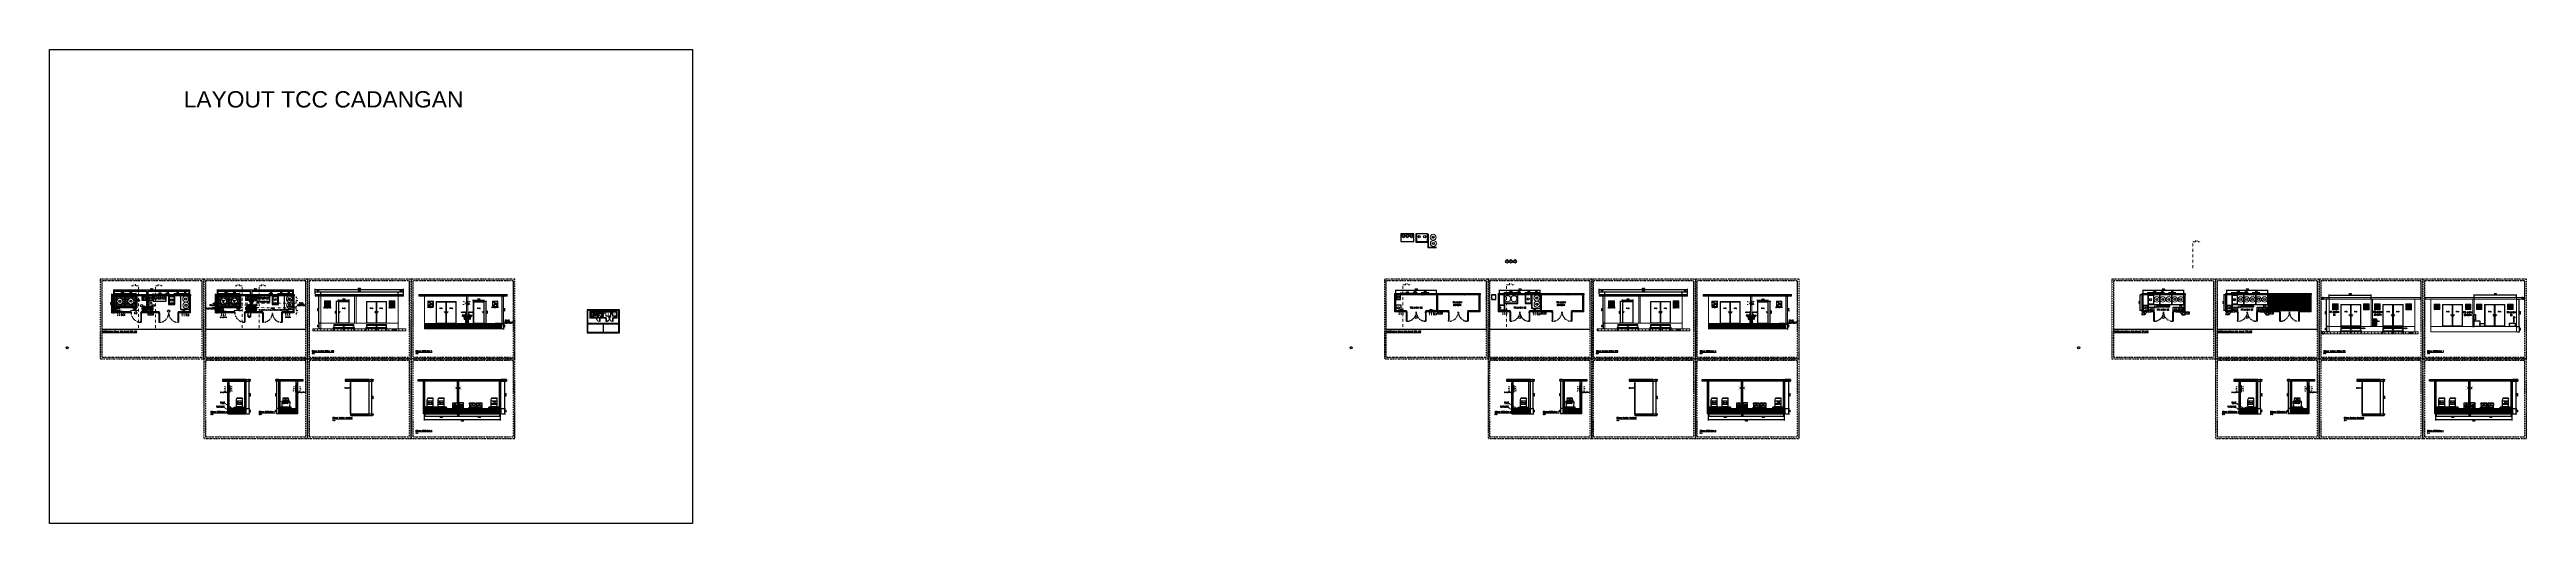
# Model space of a CAD drawing. Header units: millimetres. Extents: x 43312 to 271118, y 7927 to 51490.
import ezdxf

# ---------------------------------------------------------------- set-up
doc = ezdxf.new("R2010")
doc.units = ezdxf.units.MM
doc.header["$MEASUREMENT"] = 0
for name, pattern in [('CENTER', [2, 1.25, -0.25, 0.25, -0.25]), ('DASHDOT', [1, 0.5, -0.25, 0, -0.25]), ('HIDDEN', [0.375, 0.25, -0.125])]:
    doc.linetypes.add(name, pattern=pattern)
doc.layers.add('ALM', color=120, linetype='Continuous')
doc.layers.add('Edges', color=7, linetype='Continuous')
for name, color, linetype, lineweight in [('BENDA', 7, 'Continuous', 30), ('BIDANG', 7, 'Continuous', 13), ('C NOTASI', 3, 'Continuous', 5), ('center', 7, 'CENTER', 13), ('inst ME', 7, 'Continuous', 13), ('J', 1, 'Continuous', 13), ('UKUR', 7, 'Continuous', 13)]:
    doc.layers.add(name, color=color, linetype=linetype, lineweight=lineweight)
doc.styles.add('300', font='rs.shx', dxfattribs={"width": 0.6, "height": 100})
doc.styles.get("Standard").update_dxf_attribs({"font": 'arial.ttf'})
doc.dimstyles.new('300', dxfattribs={"dimtxt": 50, "dimasz": 30, "dimexe": 50, "dimexo": 50, "dimgap": 30, "dimtad": 2, "dimdec": 0, "dimzin": 0, "dimtxsty": '300', "dimblk": 'DOT', "dimcen": 0.2, "dimclrd": 1, "dimclre": 1, "dimclrt": 3, "dimadec": 0, "dimazin": 0, "dimtfac": 1, "dimtdec": 0, "dimtix": 1, "dimtmove": 0, "dimatfit": 3, "dimfxl": 1, "dimtolj": 1, "dimtzin": 0, "dimarcsym": 0})
pattern_1 = [(45, (79739.36, -46109.44), (-26.516504, 26.516504), []), (45, (79757.038, -46109.44), (-26.516504, 26.516504), [])]
pattern_2 = [(0, (79739.36, -46109.44), (0, 25), [])]
pattern_3 = [(90, (56751.16, 15887.87), (-125, 0), []), (180, (56751.16, 15887.87), (-7e-15, -125), [])]
pattern_4 = [(45, (65762.111, -52945.079), (-12.0529565, 12.0529565), []), (45, (65770.146, -52945.079), (-12.0529565, 12.0529565), [])]
pattern_5 = [(45, (59829.175, -52945.079), (-12.0529565, 12.0529565), []), (45, (59837.21, -52945.079), (-12.0529565, 12.0529565), [])]
pattern_6 = [(0, (0, 0), (0, 7.5), []), (135, (3.75, -3.75), (-15, -15), [10.606602, -10.606602]), (135, (5.625, -3.75), (-15, -15), [10.606602, -10.606602]), (135, (7.5, -3.75), (-15, -15), [10.606602, -10.606602])]
pattern_7 = [(45, (100403.16, 1045.749), (-9.306575, 9.306575), []), (45, (100409.364, 1045.749), (-9.306575, 9.306575), [])]
pattern_8 = [(0, (100403.1595, 1045.749), (0, 8.7743233), [])]
pattern_9 = [(90, (92334.924, 22805.125), (-43.8716, 0), []), (180, (92334.924, 22805.125), (-2e-15, -43.8716), [])]
pattern_10 = [(45, (70204.363, -46109.44), (-26.516504, 26.516504), []), (45, (70222.04, -46109.44), (-26.516504, 26.516504), [])]
pattern_11 = [(0, (70204.363, -46109.44), (0, 25), [])]
pattern_12 = [(90, (47216.16, 15887.87), (-125, 0), []), (180, (47216.16, 15887.87), (-7e-15, -125), [])]
pattern_13 = [(45, (183858.743, -52945.079), (-12.0529565, 12.0529565), []), (45, (183866.778, -52945.079), (-12.0529565, 12.0529565), [])]
pattern_14 = [(45, (118096.63, 0), (-79.54951, 79.54951), []), (45, (118149.66, 0), (-79.54951, 79.54951), [])]
pattern_15 = [(45, (177925.807, -52945.079), (-12.0529565, 12.0529565), []), (45, (177933.842, -52945.079), (-12.0529565, 12.0529565), [])]
pattern_16 = [(0, (118096.6316, 0), (0, 7.5), []), (135, (118100.382, -3.75), (-15, -15), [10.606602, -10.606602]), (135, (118102.257, -3.75), (-15, -15), [10.606602, -10.606602]), (135, (118104.132, -3.75), (-15, -15), [10.606602, -10.606602])]
pattern_17 = [(45, (118096.63, 0), (33.14563, 121.53398), [156.25, -31.25, 0, -31.25])]
pattern_18 = [(45, (184936.05, -46012.65), (-26.516504, 26.516504), []), (45, (184953.727, -46012.65), (-26.516504, 26.516504), [])]
pattern_19 = [(45, (241490.868, -4708.415), (-8.8388348, 8.8388348), [])]
pattern_20 = [(45, (241490.868, -3133.415), (-8.8388348, 8.8388348), [])]
pattern_21 = [(45, (241490.87, -3133.415), (-26.516504, 26.516504), []), (45, (241508.546, -3133.415), (-26.516504, 26.516504), [])]
pattern_22 = [(45, (188811.05, -46012.65), (-26.516504, 26.516504), []), (45, (188828.727, -46012.65), (-26.516504, 26.516504), [])]
pattern_23 = [(45, (194471.047, -46012.65), (-26.516504, 26.516504), []), (45, (194488.725, -46012.65), (-26.516504, 26.516504), [])]
pattern_24 = [(45, (251025.866, -4708.415), (-8.8388348, 8.8388348), [])]
pattern_25 = [(45, (251025.866, -3133.415), (-8.8388348, 8.8388348), [])]
pattern_26 = [(45, (251025.866, -3133.415), (-26.516504, 26.516504), []), (45, (251043.543, -3133.415), (-26.516504, 26.516504), [])]
pattern_27 = [(45, (198346.047, -46012.65), (-26.516504, 26.516504), []), (45, (198363.725, -46012.65), (-26.516504, 26.516504), [])]
pattern_28 = [(45, (251230.553, -53232.176), (33.14563, 121.53398), [156.25, -31.25, 0, -31.25])]
pattern_29 = [(45, (251246.553, -53232.176), (-12.0529565, 12.0529565), []), (45, (251254.589, -53232.176), (-12.0529565, 12.0529565), [])]
pattern_30 = [(45, (251230.553, -53232.176), (-12.0529565, 12.0529565), []), (45, (251238.589, -53232.176), (-12.0529565, 12.0529565), [])]
pattern_31 = [(45, (184999.44, 0), (-79.54951, 79.54951), []), (45, (185052.47, 0), (-79.54951, 79.54951), [])]
pattern_32 = [(0, (184999.439, 0), (0, 7.5), []), (135, (185003.19, -3.75), (-15, -15), [10.606602, -10.606602]), (135, (185005.064, -3.75), (-15, -15), [10.606602, -10.606602]), (135, (185006.94, -3.75), (-15, -15), [10.606602, -10.606602])]
pattern_33 = [(45, (184999.44, 0), (33.14563, 121.53398), [156.25, -31.25, 0, -31.25])]
pattern_34 = [(45, (261373.855, -46012.65), (-26.516504, 26.516504), []), (45, (261391.532, -46012.65), (-26.516504, 26.516504), [])]
pattern_35 = [(45, (317928.673, -4708.415), (-8.8388348, 8.8388348), [])]
pattern_36 = [(45, (317928.673, -3133.415), (-8.8388348, 8.8388348), [])]
pattern_37 = [(45, (317928.673, -3133.415), (-26.516504, 26.516504), []), (45, (317946.35, -3133.415), (-26.516504, 26.516504), [])]
pattern_38 = [(45, (265248.855, -46012.65), (-26.516504, 26.516504), []), (45, (265266.532, -46012.65), (-26.516504, 26.516504), [])]
pattern_39 = [(45, (253660.93, -46012.65), (-26.516504, 26.516504), []), (45, (253678.606, -46012.65), (-26.516504, 26.516504), [])]

# ---------------------------------------------------------------- blocks, each defined once
blk = doc.blocks.new('Sink - Oval top')
for p, q in [((-1, 0), (1, 0)), ((0, 1), (0, -1))]:
    blk.add_line(p, q)
at = {"linetype": 'Continuous'}
for points in [[(-12, 0, 0.117634), (-11, -3, 0.104469), (-9, -7, 0.090016), (-5, -9, 0.08192), (0, -10, 0.08192), (4, -9, 0.090016), (8, -7, 0.104469), (11, -4, 0.117634), (12, 0, 0.117634), (11, 3, 0.104469), (9, 7, 0.090016), (5, 9, 0.08192), (0, 10, 0.08192), (-4, 9, 0.090016), (-8, 7, 0.104469), (-11, 4, 0.117634)], [(-11, 0, 0.118622), (-11, -3, 0.104678), (-8, -6, 0.089562), (-5, -8, 0.081185), (0, -9, 0.081185), (4, -8, 0.089562), (8, -7, 0.104678), (10, -4, 0.118622), (11, 0, 0.118622), (11, 3, 0.104678), (8, 6, 0.089562), (5, 8, 0.081185), (0, 9, 0.081185), (-4, 8, 0.089562), (-8, 7, 0.104678), (-10, 4, 0.118622)], [(-7, 0, 0.118283), (-7, -2, 0.104607), (-5, -4, 0.089718), (-3, -6, 0.081436), (0, -6, 0.081436), (3, -6, 0.089718), (5, -4, 0.104607), (7, -2, 0.118283), (7, 0, 0.118283), (7, 2, 0.104607), (5, 4, 0.089718), (3, 6, 0.081436), (0, 6, 0.081436), (-3, 6, 0.089718), (-5, 4, 0.104607), (-7, 2, 0.118283)]]:
    blk.add_lwpolyline(points, format="xyb", close=True, dxfattribs=at)
for radius in [1.5, 1]:
    blk.add_circle((0, 0), radius)
blk = doc.blocks.new('Faucet - Bathroom top')
for p, q in [((-4.107, 0.125), (-4.375, 0.125)), ((-3.75, 0.4788), (-3.75, 0.75)), ((-3.5, 0.482), (-3.5, 0.75)), ((-3.1461, 0.125), (-2.875, 0.125)), ((3.143, 0.125), (2.875, 0.125)), ((3.5, 0.4788), (3.5, 0.75)), ((3.75, 0.482), (3.75, 0.75)), ((4.1039, 0.125), (4.375, 0.125)), ((-4.1039, -0.125), (-4.375, -0.125)), ((-3.75, -0.4821), (-3.75, -0.75)), ((-3.5, -0.4789), (-3.5, -0.75)), ((-3.143, -0.125), (-2.875, -0.125)), ((-0.5, -0.8639), (-0.5, -4.5)), ((0.5, -4.5), (0.5, -0.8631)), ((3.1461, -0.125), (2.875, -0.125)), ((3.5, -0.4821), (3.5, -0.75)), ((3.75, -0.4789), (3.75, -0.75)), ((4.107, -0.125), (4.375, -0.125))]:
    blk.add_line(p, q)
for centre, radius in [((-3.625, 0), 1.375), ((-4.625, 0), 0.2795), ((-3.625, 0), 0.5), ((-3.625, 1), 0.2795), ((-2.625, 0), 0.2795), ((0, 0), 0.5), ((3.625, 0), 1.375), ((2.625, 0), 0.2795), ((3.625, 0), 0.5), ((3.625, 1), 0.2795), ((4.625, 0), 0.2795), ((-3.625, -1), 0.2795), ((3.625, -1), 0.2795)]:
    blk.add_circle(centre, radius)
for centre, radius, start, end in [((-3.625, 0), 1, 105.2407, 164.2093), ((-3.625, 0), 1, 16.44125, 74.07887), ((0, 0), 1.5, 289.6514, 250.3603), ((0, 0), 1, 300.3431, 239.7554), ((3.625, 0), 1, 106.12, 164.0884), ((3.625, 0), 1, 16.23422, 73.90469), ((-3.625, 0), 1, 196.2342, 253.9047), ((-3.625, 0), 1, 286.12, 344.0884), ((0, -4.5), 0.5, 180, 0), ((3.625, 0), 1, 196.4413, 254.0789), ((3.625, 0), 1, 285.2407, 344.2093)]:
    blk.add_arc(centre, radius, start, end)
blk = doc.blocks.new('_ArchTick')
at = {"color": 0, "linetype": 'ByBlock', "const_width": 0.15}
blk.add_lwpolyline([(-0.5, -0.5), (0.5, 0.5)], dxfattribs=at)
blk = doc.blocks.new('*D28')
at = {"layer": 'Defpoints', "color": 0, "transparency": 16777216}
for p in [(61933, 29244), (61933, 28852), (65683, 28852)]:
    blk.add_point(p, dxfattribs=at)
at = {"layer": 'inst ME', "color": 1, "lineweight": -2, "transparency": 16777216}
for p, q in [((61933, 28902), (61933, 29294)), ((65683, 29244), (61933, 29244)), ((65683, 28902), (65683, 29294))]:
    blk.add_line(p, q, dxfattribs=at)
at = {"layer": 'inst ME', "color": 1, "lineweight": -2, "transparency": 16777216, "xscale": 60, "yscale": 60, "zscale": 60, "rotation": 180}
blk.add_blockref('_ArchTick', (61933, 29244), dxfattribs=at)
at = {"layer": 'inst ME', "color": 1, "lineweight": -2, "transparency": 16777216, "xscale": 60, "yscale": 60, "zscale": 60}
blk.add_blockref('_ArchTick', (65683, 29244), dxfattribs=at)
at = {"layer": 'inst ME', "color": 3, "transparency": 16777216, "insert": (63808, 29344), "char_height": 100, "attachment_point": 5, "style": '300'}
blk.add_mtext('\\A1;3750', dxfattribs=at)
blk = doc.blocks.new('*D29')
at = {"layer": 'Defpoints', "color": 0, "transparency": 16777216}
for p in [(58808, 29244), (58808, 28977), (61808, 28977)]:
    blk.add_point(p, dxfattribs=at)
at = {"layer": 'inst ME', "color": 1, "lineweight": -2, "transparency": 16777216}
for p, q in [((58808, 29027), (58808, 29294)), ((61808, 29244), (58808, 29244)), ((61808, 29027), (61808, 29294))]:
    blk.add_line(p, q, dxfattribs=at)
at = {"layer": 'inst ME', "color": 1, "lineweight": -2, "transparency": 16777216, "xscale": 60, "yscale": 60, "zscale": 60, "rotation": 180}
blk.add_blockref('_ArchTick', (58808, 29244), dxfattribs=at)
at = {"layer": 'inst ME', "color": 1, "lineweight": -2, "transparency": 16777216, "xscale": 60, "yscale": 60, "zscale": 60}
blk.add_blockref('_ArchTick', (61808, 29244), dxfattribs=at)
at = {"layer": 'inst ME', "color": 3, "transparency": 16777216, "insert": (60308, 29344), "char_height": 100, "attachment_point": 5, "style": '300'}
blk.add_mtext('\\A1;3000', dxfattribs=at)
blk = doc.blocks.new('*D30')
at = {"layer": 'Defpoints', "color": 0, "transparency": 16777216}
for p in [(61558, 27277), (61558, 26995), (61808, 27277)]:
    blk.add_point(p, dxfattribs=at)
at = {"layer": 'inst ME', "color": 1, "lineweight": -2, "transparency": 16777216}
for p, q in [((61558, 26995), (61498, 26995)), ((61558, 27227), (61558, 26945)), ((61808, 26995), (61558, 26995)), ((61808, 27227), (61808, 26945)), ((61808, 26995), (61868, 26995))]:
    blk.add_line(p, q, dxfattribs=at)
at = {"layer": 'inst ME', "color": 1, "lineweight": -2, "transparency": 16777216, "xscale": 60, "yscale": 60, "zscale": 60}
blk.add_blockref('_ArchTick', (61558, 26995), dxfattribs=at)
at = {"layer": 'inst ME', "color": 1, "lineweight": -2, "transparency": 16777216, "xscale": 60, "yscale": 60, "zscale": 60, "rotation": 180}
blk.add_blockref('_ArchTick', (61808, 26995), dxfattribs=at)
at = {"layer": 'inst ME', "color": 3, "transparency": 16777216, "insert": (61683, 26895), "char_height": 100, "attachment_point": 5, "style": '300'}
blk.add_mtext('\\A1;250', dxfattribs=at)
blk = doc.blocks.new('industrial exhaust fan pl')
at = {"layer": 'Edges'}
for p, q in [((37, 59), (37, 63)), ((48, 63), (37, 63)), ((37, 59), (37, 54)), ((37, 59), (37, 59)), ((37, 59), (86, 59)), ((86, 54), (37, 54)), ((48, 65), (48, 64)), ((50, 65), (48, 65)), ((49, 64), (48, 64)), ((48, 64), (48, 63)), ((48, 64), (48, 63)), ((48, 64), (48, 64)), ((48, 64), (48, 64)), ((48, 64), (48, 63)), ((48, 64), (48, 64)), ((48, 64), (48, 64)), ((48, 64), (48, 63)), ((48, 64), (49, 64)), ((49, 64), (48, 64)), ((48, 64), (49, 64)), ((48, 63), (48, 63)), ((48, 63), (48, 63)), ((48, 63), (48, 63)), ((48, 63), (49, 63)), ((49, 65), (49, 64)), ((50, 65), (49, 65)), ((49, 64), (49, 64)), ((49, 64), (49, 63)), ((49, 64), (49, 63)), ((49, 64), (49, 63)), ((49, 64), (49, 64)), ((49, 64), (49, 64)), ((49, 64), (49, 64)), ((49, 64), (49, 64)), ((49, 64), (49, 64)), ((49, 64), (49, 64)), ((49, 64), (49, 64)), ((49, 64), (49, 64)), ((49, 64), (49, 64)), ((49, 64), (49, 64)), ((49, 64), (49, 64)), ((49, 64), (49, 64)), ((49, 64), (49, 64)), ((49, 64), (50, 64)), ((49, 64), (49, 64)), ((49, 64), (53, 64)), ((49, 63), (49, 63)), ((49, 63), (49, 63)), ((49, 63), (50, 63)), ((50, 67), (50, 67)), ((50, 67), (51, 67)), ((50, 67), (52, 67)), ((50, 66), (50, 66)), ((50, 66), (51, 66)), ((51, 66), (50, 66)), ((50, 65), (50, 65)), ((50, 65), (52, 65)), ((51, 65), (50, 65)), ((50, 64), (50, 63)), ((50, 64), (50, 64)), ((50, 64), (50, 63)), ((50, 64), (50, 63)), ((50, 64), (50, 64)), ((50, 64), (50, 64)), ((50, 64), (50, 63)), ((50, 64), (50, 64)), ((50, 64), (50, 64)), ((50, 64), (50, 63)), ((50, 64), (50, 63)), ((50, 64), (50, 64)), ((50, 64), (50, 64)), ((50, 64), (50, 64)), ((50, 64), (50, 64)), ((50, 64), (50, 64)), ((50, 64), (51, 64)), ((50, 64), (50, 64)), ((50, 64), (50, 64)), ((50, 64), (50, 64)), ((50, 64), (50, 64)), ((50, 63), (50, 63)), ((50, 63), (50, 63)), ((50, 63), (50, 63)), ((50, 63), (50, 63)), ((50, 63), (50, 63)), ((50, 63), (51, 63)), ((51, 66), (51, 67)), ((51, 67), (51, 66)), ((51, 67), (51, 67)), ((51, 67), (52, 67)), ((51, 65), (51, 66)), ((51, 65), (51, 66)), ((51, 66), (51, 66)), ((51, 66), (52, 66)), ((51, 66), (51, 66)), ((52, 66), (51, 66)), ((51, 65), (51, 65)), ((52, 65), (51, 65)), ((51, 64), (51, 63)), ((51, 64), (51, 64)), ((51, 64), (51, 64)), ((51, 64), (51, 63)), ((51, 64), (51, 64)), ((51, 64), (51, 64)), ((51, 64), (51, 63)), ((51, 64), (51, 64)), ((51, 64), (51, 63)), ((51, 64), (51, 64)), ((51, 64), (51, 64)), ((51, 64), (51, 64)), ((52, 64), (51, 64)), ((51, 64), (51, 64)), ((51, 63), (51, 63)), ((51, 63), (51, 63)), ((51, 63), (51, 63)), ((51, 63), (52, 63)), ((52, 67), (52, 67)), ((57, 67), (52, 67)), ((52, 66), (52, 66)), ((52, 66), (57, 66)), ((52, 65), (52, 65)), ((53, 65), (52, 65)), ((53, 65), (52, 65)), ((52, 64), (52, 63)), ((52, 64), (52, 64)), ((52, 64), (52, 64)), ((52, 64), (52, 63)), ((52, 64), (52, 64)), ((52, 64), (52, 64)), ((52, 64), (52, 64)), ((52, 64), (52, 63)), ((52, 64), (52, 64)), ((52, 64), (52, 63)), ((52, 64), (52, 63)), ((53, 64), (52, 64)), ((52, 64), (52, 64)), ((52, 64), (52, 64)), ((52, 64), (52, 64)), ((52, 64), (52, 64)), ((52, 64), (53, 64)), ((52, 64), (52, 64)), ((52, 63), (52, 63)), ((52, 63), (52, 63)), ((52, 63), (52, 63)), ((52, 63), (52, 63)), ((52, 63), (53, 63)), ((53, 65), (53, 64)), ((53, 64), (53, 65)), ((53, 64), (53, 64)), ((53, 64), (53, 63)), ((53, 64), (53, 64)), ((53, 64), (54, 64)), ((53, 64), (53, 64)), ((53, 64), (53, 64)), ((53, 64), (53, 63)), ((53, 64), (53, 63)), ((53, 64), (53, 63)), ((54, 64), (53, 64)), ((53, 63), (53, 64)), ((53, 64), (53, 64)), ((53, 64), (53, 64)), ((53, 64), (53, 64)), ((53, 64), (53, 64)), ((53, 64), (53, 64)), ((53, 64), (53, 64)), ((53, 64), (53, 64)), ((53, 64), (53, 64)), ((53, 64), (53, 64)), ((53, 64), (53, 64)), ((53, 64), (53, 64)), ((53, 64), (53, 64)), ((53, 64), (53, 64)), ((53, 64), (53, 64)), ((53, 64), (53, 64)), ((61, 63), (53, 63)), ((53, 63), (53, 63)), ((53, 63), (53, 63)), ((53, 63), (53, 63)), ((53, 63), (53, 63)), ((54, 64), (54, 64)), ((57, 67), (57, 67)), ((57, 66), (57, 67)), ((57, 67), (67, 67)), ((57, 67), (66, 67)), ((57, 67), (57, 67)), ((57, 66), (57, 66)), ((57, 66), (57, 66)), ((66, 66), (57, 66)), ((57, 66), (61, 66)), ((61, 66), (61, 66)), ((61, 66), (61, 66)), ((61, 63), (61, 66)), ((61, 66), (61, 66)), ((61, 66), (62, 66)), ((61, 66), (61, 66)), ((61, 66), (62, 66)), ((61, 66), (61, 66)), ((61, 63), (62, 63)), ((62, 66), (62, 66)), ((62, 66), (62, 66)), ((62, 63), (62, 66)), ((62, 66), (62, 66)), ((62, 66), (62, 66)), ((62, 66), (67, 66)), ((62, 66), (62, 66)), ((62, 63), (87, 63)), ((66, 67), (66, 66)), ((66, 67), (67, 67)), ((66, 66), (67, 66)), ((67, 67), (67, 67)), ((67, 66), (67, 66)), ((86, 59), (86, 54)), ((86, 59), (87, 59)), ((87, 59), (87, 63))]:
    blk.add_line(p, q, dxfattribs=at)
blk = doc.blocks.new('*D23')
at = {"layer": 'Defpoints', "color": 0, "transparency": 16777216}
for p in [(64333, 28852), (64932, 29052), (64932, 28852)]:
    blk.add_point(p, dxfattribs=at)
at = {"layer": 'inst ME', "color": 1, "lineweight": -2, "transparency": 16777216}
for p, q in [((64333, 28902), (64333, 29102)), ((64333, 29052), (64932, 29052)), ((64932, 28902), (64932, 29102))]:
    blk.add_line(p, q, dxfattribs=at)
at = {"layer": 'inst ME', "color": 1, "lineweight": -2, "transparency": 16777216, "xscale": 60, "yscale": 60, "zscale": 60, "rotation": 180}
blk.add_blockref('_ArchTick', (64333, 29052), dxfattribs=at)
at = {"layer": 'inst ME', "color": 1, "lineweight": -2, "transparency": 16777216, "xscale": 60, "yscale": 60, "zscale": 60}
blk.add_blockref('_ArchTick', (64932, 29052), dxfattribs=at)
at = {"layer": 'inst ME', "color": 3, "transparency": 16777216, "insert": (64633, 29152), "char_height": 100, "attachment_point": 5, "style": '300'}
blk.add_mtext('\\A1;600', dxfattribs=at)
blk = doc.blocks.new('*D31')
at = {"layer": 'Defpoints', "color": 0, "transparency": 16777216}
for p in [(64933, 28852), (65683, 29052), (65683, 28852)]:
    blk.add_point(p, dxfattribs=at)
at = {"layer": 'inst ME', "color": 1, "lineweight": -2, "transparency": 16777216}
for p, q in [((64933, 28902), (64933, 29102)), ((64933, 29052), (65683, 29052)), ((65683, 28902), (65683, 29102))]:
    blk.add_line(p, q, dxfattribs=at)
at = {"layer": 'inst ME', "color": 1, "lineweight": -2, "transparency": 16777216, "xscale": 60, "yscale": 60, "zscale": 60, "rotation": 180}
blk.add_blockref('_ArchTick', (64933, 29052), dxfattribs=at)
at = {"layer": 'inst ME', "color": 1, "lineweight": -2, "transparency": 16777216, "xscale": 60, "yscale": 60, "zscale": 60}
blk.add_blockref('_ArchTick', (65683, 29052), dxfattribs=at)
at = {"layer": 'inst ME', "color": 3, "transparency": 16777216, "insert": (65308, 29152), "char_height": 100, "attachment_point": 5, "style": '300'}
blk.add_mtext('\\A1;750', dxfattribs=at)
blk = doc.blocks.new('Handle-01')
for centre, radius, start, end in [((-67, -55), 64.6, 70.65002, 128.47831), ((-31, 66), 62.1, 256.79025, 291.8405), ((0, 0), 30, 198.02954, 169.96267), ((0, 0), 24, 204.54285, 168.26614), ((0, 0), 12, 259.25559, 132.43023), ((-105, -7), 3.6, 119.1006, 286.73068), ((-70, -64), 62.5, 75.77345, 122.60946), ((-12, 119), 130, 250.59259, 267.96816), ((63, 665), 680, 263.31552, 264.72244)]:
    blk.add_arc(centre, radius, start, end)
blk = doc.blocks.new('_Dot')
at = {"color": 0, "lineweight": -2}
blk.add_line((-0.5, 0), (-1, 0), dxfattribs=at)
at = {"color": 0, "const_width": 0.5}
blk.add_lwpolyline([(-0.25, 0, 1), (0.25, 0, 1)], format="xyb", close=True, dxfattribs=at)
blk = doc.blocks.new('*D26')
at = {"color": 1, "lineweight": -2, "transparency": 16777216}
for p, q in [((69875, 28380), (69875, 28501)), ((69905, 28451), (70845, 28451)), ((70875, 28380), (70875, 28501))]:
    blk.add_line(p, q, dxfattribs=at)
at = {"layer": 'Defpoints', "color": 0, "transparency": 16777216}
for p in [(69875, 28330), (70875, 28451), (70875, 28330)]:
    blk.add_point(p, dxfattribs=at)
at = {"color": 1, "lineweight": -2, "transparency": 16777216, "xscale": 30, "yscale": 30, "zscale": 30, "rotation": 180}
blk.add_blockref('_Dot', (69875, 28451), dxfattribs=at)
at = {"color": 1, "lineweight": -2, "transparency": 16777216, "xscale": 30, "yscale": 30, "zscale": 30}
blk.add_blockref('_Dot', (70875, 28451), dxfattribs=at)
at = {"color": 3, "transparency": 16777216, "insert": (70375, 28531), "char_height": 100, "attachment_point": 5, "style": '300'}
blk.add_mtext('\\A1;1000', dxfattribs=at)
blk = doc.blocks.new('*D27')
at = {"color": 1, "lineweight": -2, "transparency": 16777216}
for p, q in [((69825, 28330), (69652, 28330)), ((69702, 26360), (69702, 28300)), ((69825, 26330), (69652, 26330))]:
    blk.add_line(p, q, dxfattribs=at)
at = {"layer": 'Defpoints', "color": 0, "transparency": 16777216}
for p in [(69702, 28330), (69875, 28330), (69875, 26330)]:
    blk.add_point(p, dxfattribs=at)
at = {"color": 1, "lineweight": -2, "transparency": 16777216, "xscale": 30, "yscale": 30, "zscale": 30}
for p, rotation in [((69702, 28330), 90), ((69702, 26330), 270)]:
    blk.add_blockref('_Dot', p, dxfattribs=dict(at, rotation=rotation))
at = {"color": 3, "transparency": 16777216, "insert": (69622, 27330), "char_height": 100, "attachment_point": 5, "rotation": 90, "style": '300'}
blk.add_mtext('\\A1;2000', dxfattribs=at)
blk = doc.blocks.new('*D24')
at = {"color": 1, "lineweight": -2, "transparency": 16777216}
for p, q in [((68200, 26330), (68043, 26330)), ((68200, 25830), (68043, 25830)), ((68093, 26300), (68093, 25860))]:
    blk.add_line(p, q, dxfattribs=at)
at = {"layer": 'Defpoints', "color": 0, "transparency": 16777216}
for p in [(68093, 25830), (68250, 26330), (68250, 25830)]:
    blk.add_point(p, dxfattribs=at)
at = {"color": 1, "lineweight": -2, "transparency": 16777216, "xscale": 30, "yscale": 30, "zscale": 30}
for p, rotation in [((68093, 26330), 90), ((68093, 25830), 270)]:
    blk.add_blockref('_Dot', p, dxfattribs=dict(at, rotation=rotation))
at = {"color": 3, "transparency": 16777216, "insert": (68013, 26080), "char_height": 100, "attachment_point": 5, "rotation": 90, "style": '300'}
blk.add_mtext('\\A1;500', dxfattribs=at)
blk = doc.blocks.new('*D25')
at = {"color": 1, "lineweight": -2, "transparency": 16777216}
for p, q in [((68200, 28830), (68043, 28830)), ((68093, 26360), (68093, 28800)), ((68200, 26330), (68043, 26330))]:
    blk.add_line(p, q, dxfattribs=at)
at = {"layer": 'Defpoints', "color": 0, "transparency": 16777216}
for p in [(68093, 28830), (68250, 28830), (68250, 26330)]:
    blk.add_point(p, dxfattribs=at)
at = {"color": 1, "lineweight": -2, "transparency": 16777216, "xscale": 30, "yscale": 30, "zscale": 30}
for p, rotation in [((68093, 28830), 90), ((68093, 26330), 270)]:
    blk.add_blockref('_Dot', p, dxfattribs=dict(at, rotation=rotation))
at = {"color": 3, "transparency": 16777216, "insert": (68013, 27580), "char_height": 100, "attachment_point": 5, "rotation": 90, "style": '300'}
blk.add_mtext('\\A1;2500', dxfattribs=at)
blk = doc.blocks.new('*D32')
at = {"color": 1, "lineweight": -2, "transparency": 16777216}
for p, q in [((82288, 28365), (82288, 28485)), ((83258, 28435), (82318, 28435)), ((83288, 28365), (83288, 28485))]:
    blk.add_line(p, q, dxfattribs=at)
at = {"layer": 'Defpoints', "color": 0, "transparency": 16777216}
for p in [(82288, 28435), (82288, 28315), (83288, 28315)]:
    blk.add_point(p, dxfattribs=at)
at = {"color": 1, "lineweight": -2, "transparency": 16777216, "xscale": 30, "yscale": 30, "zscale": 30, "rotation": 180}
blk.add_blockref('_Dot', (82288, 28435), dxfattribs=at)
at = {"color": 1, "lineweight": -2, "transparency": 16777216, "xscale": 30, "yscale": 30, "zscale": 30}
blk.add_blockref('_Dot', (83288, 28435), dxfattribs=at)
at = {"color": 3, "transparency": 16777216, "insert": (82788, 28515), "char_height": 100, "attachment_point": 5, "style": '300'}
blk.add_mtext('\\A1;1000', dxfattribs=at)
blk = doc.blocks.new('*D33')
at = {"color": 1, "lineweight": -2, "transparency": 16777216}
for p, q in [((83338, 28365), (83511, 28365)), ((83461, 26345), (83461, 28335)), ((83338, 26315), (83511, 26315))]:
    blk.add_line(p, q, dxfattribs=at)
at = {"layer": 'Defpoints', "color": 0, "transparency": 16777216}
for p in [(83288, 28365), (83461, 28365), (83288, 26315)]:
    blk.add_point(p, dxfattribs=at)
at = {"color": 1, "lineweight": -2, "transparency": 16777216, "xscale": 30, "yscale": 30, "zscale": 30}
for p, rotation in [((83461, 28365), 90), ((83461, 26315), 270)]:
    blk.add_blockref('_Dot', p, dxfattribs=dict(at, rotation=rotation))
at = {"color": 3, "transparency": 16777216, "insert": (83541, 27340), "char_height": 100, "attachment_point": 5, "rotation": 90, "style": '300'}
blk.add_mtext('\\A1;2050', dxfattribs=at)
blk = doc.blocks.new('*D34')
at = {"color": 1, "lineweight": -2, "transparency": 16777216}
for p, q in [((84963, 26315), (85120, 26315)), ((84963, 25815), (85120, 25815)), ((85070, 26285), (85070, 25845))]:
    blk.add_line(p, q, dxfattribs=at)
at = {"layer": 'Defpoints', "color": 0, "transparency": 16777216}
for p in [(84913, 26315), (84913, 25815), (85070, 25815)]:
    blk.add_point(p, dxfattribs=at)
at = {"color": 1, "lineweight": -2, "transparency": 16777216, "xscale": 30, "yscale": 30, "zscale": 30}
for p, rotation in [((85070, 26315), 90), ((85070, 25815), 270)]:
    blk.add_blockref('_Dot', p, dxfattribs=dict(at, rotation=rotation))
at = {"color": 3, "transparency": 16777216, "insert": (85150, 26065), "char_height": 100, "attachment_point": 5, "rotation": 90, "style": '300'}
blk.add_mtext('\\A1;500', dxfattribs=at)
blk = doc.blocks.new('*D35')
at = {"color": 1, "lineweight": -2, "transparency": 16777216}
for p, q in [((84963, 28815), (85120, 28815)), ((85070, 26345), (85070, 28785)), ((84963, 26315), (85120, 26315))]:
    blk.add_line(p, q, dxfattribs=at)
at = {"layer": 'Defpoints', "color": 0, "transparency": 16777216}
for p in [(84913, 28815), (85070, 28815), (84913, 26315)]:
    blk.add_point(p, dxfattribs=at)
at = {"color": 1, "lineweight": -2, "transparency": 16777216, "xscale": 30, "yscale": 30, "zscale": 30}
for p, rotation in [((85070, 28815), 90), ((85070, 26315), 270)]:
    blk.add_blockref('_Dot', p, dxfattribs=dict(at, rotation=rotation))
at = {"color": 3, "transparency": 16777216, "insert": (85150, 27565), "char_height": 100, "attachment_point": 5, "rotation": 90, "style": '300'}
blk.add_mtext('\\A1;2500', dxfattribs=at)
blk = doc.blocks.new('A$C6E2B1FF7')
for p, q in [((0.4, 0.85), (0.01, 0.85)), ((0.01, 0.83), (0.02, 0.83)), ((0.4, 0.83), (0.02, 0.83)), ((0.02, 0.83), (0.4, 0.83)), ((0.05, 0.77), (0.03, 0.82)), ((0.25, 0.67), (0.2, 0.67)), ((0.2, 0.65), (0.2, 0.66)), ((0.2, 0.66), (0.25, 0.66)), ((0.2, 0.65), (0.2, 0.63)), ((0.2, 0.65), (0.25, 0.65)), ((0.2, 0.63), (0.21, 0.63)), ((0.25, 0.63), (0.2, 0.63)), ((0.2, 0.55), (0.21, 0.54)), ((0.21, 0.55), (0.2, 0.55)), ((0.21, 0.63), (0.21, 0.62)), ((0.21, 0.63), (0.25, 0.63)), ((0.21, 0.62), (0.21, 0.6)), ((0.21, 0.62), (0.21, 0.62)), ((0.24, 0.62), (0.21, 0.62)), ((0.21, 0.6), (0.21, 0.6)), ((0.21, 0.6), (0.24, 0.6)), ((0.21, 0.6), (0.21, 0.55)), ((0.21, 0.55), (0.24, 0.55)), ((0.21, 0.54), (0.21, 0.54)), ((0.21, 0.54), (0.21, 0.54)), ((0.24, 0.54), (0.21, 0.54)), ((0.21, 0.54), (0.25, 0.54)), ((0.21, 0.54), (0.21, 0.48)), ((0.24, 0.6), (0.24, 0.62)), ((0.24, 0.62), (0.25, 0.62)), ((0.24, 0.6), (0.24, 0.6)), ((0.24, 0.55), (0.24, 0.6)), ((0.25, 0.55), (0.24, 0.55)), ((0.24, 0.54), (0.25, 0.54)), ((0.24, 0.48), (0.24, 0.54)), ((0.25, 0.66), (0.4, 0.67)), ((0.25, 0.65), (0.4, 0.65)), ((0.25, 0.65), (0.25, 0.63)), ((0.25, 0.62), (0.25, 0.63)), ((0.25, 0.63), (0.25, 0.63)), ((0.25, 0.54), (0.25, 0.55)), ((0.25, 0.54), (0.25, 0.54)), ((0.33, 0.94), (0.34, 0.94)), ((0.35, 0.52), (0.4, 0.52)), ((0.4, 0.49), (0.35, 0.49)), ((0.4, 0.96), (0.36, 0.96)), ((0.36, 0.95), (0.4, 0.95)), ((0.4, 1.03), (0.38, 1.03)), ((0.4, 1.03), (0.38, 1.03)), ((0.45, 0), (0.38, 0)), ((0.38, 0), (0.38, 0)), ((0.4, 1.01), (0.4, 1.05)), ((0.4, 1.05), (0.43, 1.05)), ((0.4, 1.01), (0.4, 1.01)), ((0.43, 1.01), (0.4, 1.01)), ((0.4, 0.86), (0.4, 1.01)), ((0.4, 1.01), (0.43, 1.01)), ((0.4, 0.86), (0.4, 0.86)), ((0.4, 0), (0.4, 0.86)), ((0.4, 0.86), (0.43, 0.86)), ((0.43, 0.86), (0.4, 0.86)), ((0.4, 0), (0.4, 0.14)), ((0.4, 0), (0.4, 0.14)), ((0.41, 0), (0.41, 0.15)), ((0.41, 0), (0.41, 0.15)), ((0.42, 1.01), (0.42, 1.01)), ((0.42, 0.86), (0.42, 0.86)), ((0.42, 0), (0.42, 0.16)), ((0.43, 1.05), (0.43, 1.01)), ((0.43, 1.01), (0.43, 0.86)), ((0.43, 0.86), (0.43, 0)), ((0.44, 0.85), (0.43, 0.85)), ((0.43, 0.83), (0.44, 0.83)), ((0.43, 0.83), (0.43, 0.83)), ((0.44, 0.83), (0.43, 0.83)), ((0.43, 0.68), (0.45, 0.69)), ((0.43, 0.65), (0.45, 0.65)), ((0.43, 0.52), (0.44, 0.52)), ((0.44, 0.49), (0.43, 0.49)), ((0.44, 0.83), (0.46, 0.83)), ((0.44, 0.83), (0.44, 0.83)), ((0.44, 0.83), (0.45, 0.83)), ((0.44, 0.52), (0.44, 0.54)), ((0.44, 0.54), (0.46, 0.54)), ((0.44, 0.52), (0.44, 0.49)), ((0.44, 0.48), (0.44, 0.49)), ((0.46, 0.48), (0.44, 0.48)), ((0.45, 0.83), (0.45, 0.79)), ((0.45, 0.79), (0.46, 0.79)), ((0.45, 0.64), (0.45, 0.69)), ((0.45, 0.69), (0.46, 0.69)), ((0.46, 0.64), (0.45, 0.64)), ((0.45, 0), (0.45, 0)), ((0.46, 0.83), (0.46, 0)), ((0.46, 0.54), (0.46, 0.48)), ((0.47, 0.53), (0.46, 0.53)), ((0.46, 0.51), (0.47, 0.51)), ((0.46, 0.49), (0.47, 0.49)), ((0.47, 0.49), (0.47, 0.53))]:
    blk.add_line(p, q)
for centre, radius, start, end in [((0.01, 0.84), 0.00774, 90, 270), ((0.02, 0.81), 0.0225, 49.2504, 75.1216), ((0.02, 0.83), 0.00515, 166.683, 249.3475), ((0.25, 0.9), 0.236, 212.2444, 231.4845), ((0.26, 0.91), 0.246, 230.5265, 255.486), ((0.2, 0.66), 0.0106, 26.899, 68.7989), ((0.26, 0.48), 0.0541, 180, 352.7326), ((0.26, 0.48), 0.0241, 180, 352.7326), ((0.19, 0.91), 0.246, 284.514, 309.4735), ((0.26, 0.66), 0.0103, 110.6393, 153.6628), ((0.35, 0.46), 0.06, 90, 172.7326), ((0.35, 0.46), 0.03, 90, 172.7326), ((0.35, 0.94), 0.0227, 88.6757, 172.7204), ((0.36, 0.93), 0.0198, 97.0492, 169.4794), ((0.2, 0.9), 0.236, 308.5155, 326.2119), ((0.52, 0.05), 0.149, 128.9796, 146.204), ((0.43, 0.81), 0.0225, 104.8784, 114.4741), ((0.43, 0.83), 0.00515, 290.6525, 13.317), ((0.44, 0.84), 0.00774, 270, 90)]:
    blk.add_arc(centre, radius, start, end)
blk.add_ellipse((0.38, 1.03), major_axis=(0, -0.0015), ratio=0.505358, start_param=3.141593, end_param=6.283185)
blk = doc.blocks.new('plastic water drum fr')
at = {"layer": 'Edges'}
for p, q in [((-11.9, 5), (-11.9, 5.9)), ((-11.8, 5.9), (-11.9, 5.9)), ((-11.9, 5), (-11.8, 5)), ((-11.8, 17.5), (-11.8, 16.5)), ((-11.7, 17.5), (-11.8, 17.5)), ((-11.8, 17.5), (-11.8, 17.5)), ((-11.8, 17.5), (-11.8, 17.5)), ((-11.8, 17.5), (-11.8, 17.5)), ((-11.8, 17.5), (-11.8, 17.5)), ((-11.8, 17.5), (-11.8, 17.5)), ((-11.8, 17.5), (-11.7, 17.5)), ((-11.8, 17.5), (-11.7, 17.5)), ((-11.8, 17.5), (-11.7, 17.5)), ((-11.8, 17.5), (-11.7, 17.5)), ((-11.8, 17.5), (-11.7, 17.5)), ((-11.8, 16.5), (-11.8, 16.5)), ((-11.8, 16.5), (-11.8, 16.5)), ((-11.8, 16.5), (-11.8, 16.5)), ((-11.8, 16.5), (-11.8, 16.5)), ((-11.8, 16.5), (-11.8, 16.5)), ((-11.7, 16.5), (-11.8, 16.5)), ((-11.7, 16.5), (-11.8, 16.5)), ((-11.7, 16.5), (-11.8, 16.5)), ((-11.7, 16.5), (-11.8, 16.5)), ((-11.7, 16.5), (-11.8, 16.5)), ((-11.7, 16.5), (-11.8, 16.5)), ((-11.8, 11), (-10.2, 15.7)), ((-11.8, 5.9), (-11.8, 11)), ((-11.8, 5.9), (11.8, 5.9)), ((-11.8, -6.9), (-11.8, 5)), ((-11.8, 5), (11.8, 5)), ((-11.7, 17.5), (-11.7, 17.5)), ((-11.7, 17.5), (-11.7, 17.5)), ((-11.7, 17.5), (-11.7, 17.5)), ((-11.7, 17.5), (-11.7, 17.5)), ((-11.7, 17.5), (-11.7, 17.5)), ((-11.7, 17.5), (-11.7, 17.5)), ((-11.7, 17.5), (-11.7, 17.5)), ((-11.7, 17.5), (-11.7, 17.5)), ((-11.7, 17.5), (-11.7, 16.5)), ((-11.7, 17.5), (-11.7, 17.5)), ((-11.7, 17.5), (-11.7, 17.5)), ((-11.7, 17.5), (-11.7, 17.5)), ((-11.7, 17.5), (-11.7, 17.5)), ((-11.7, 17.5), (-11.7, 17.5)), ((-11.7, 17.5), (-11.7, 17.5)), ((-11.7, 17.5), (-11.7, 17.5)), ((-11.7, 17.5), (-11.7, 17.5)), ((-11.7, 17.5), (-11.7, 17.5)), ((-11.6, 17.5), (-11.7, 17.5)), ((-11.7, 17.5), (-11.7, 17.5)), ((-10.7, 17.5), (-11.7, 17.5)), ((-11.7, 17.5), (-10.7, 17.5)), ((-11.7, 17.5), (-10.7, 17.5)), ((-11.7, 17.5), (-10.7, 17.5)), ((-11.7, 17.5), (-10.7, 17.5)), ((-11.7, 16.5), (-11.7, 16.5)), ((-11.7, 16.5), (-11.7, 16.5)), ((-11.7, 16.5), (-11.7, 16.5)), ((-11.7, 16.5), (-11.7, 16.5)), ((-11.7, 16.5), (-11.7, 16.5)), ((-11.7, 16.5), (-11.7, 16.5)), ((-11.7, 16.5), (-11.7, 16.5)), ((-11.7, 16.5), (-11.7, 16.5)), ((-11.7, 16.5), (-11.7, 16.5)), ((-11.7, 16.5), (-11.7, 16.5)), ((-11.7, 16.5), (-11.7, 16.5)), ((-11.7, 16.5), (-11.7, 16.5)), ((-11.7, 16.5), (-11.7, 16.5)), ((-11.7, 16.5), (-11.7, 16.5)), ((-11.7, 16.5), (-11.5, 16.5)), ((-10.7, 16.5), (-11.7, 16.5)), ((-10.7, 16.5), (-11.7, 16.5)), ((-10.7, 16.5), (-11.7, 16.5)), ((-10.7, 16.5), (-11.7, 16.5)), ((-10.7, 16.5), (-11.7, 16.5)), ((-11.6, 17.5), (-11.5, 17.5)), ((-11.5, 17.6), (-11.5, 17.7)), ((-11.5, 17.7), (-11.5, 17.7)), ((-11.5, 17.7), (-11.5, 17.7)), ((-11.5, 17.7), (-11.5, 17.7)), ((-11.5, 17.7), (-11.4, 17.7)), ((-11.5, 17.5), (-11.5, 17.6)), ((-11.5, 17.6), (-11.5, 17.6)), ((-11.5, 17.6), (-11.5, 17.6)), ((-11.5, 17.6), (-11.5, 17.6)), ((-11.5, 17.6), (-11.5, 17.6)), ((-11.5, 17.6), (-11.5, 17.6)), ((-11.5, 17.6), (-11.5, 17.6)), ((-11.5, 17.5), (-11.5, 17.5)), ((-11.5, 17.5), (-11.5, 17.5)), ((-11.5, 17.5), (-11.5, 17.5)), ((-11.5, 17.5), (-11.4, 17.5)), ((-11.5, 16.4), (-11.5, 16.5)), ((-11.5, 16.5), (-11.5, 16.5)), ((-11.5, 16.5), (-11.4, 16.5)), ((-11.5, 16.5), (-11.5, 16.5)), ((-11.5, 16.5), (-11.5, 16.5)), ((-11.5, 16.3), (-11.5, 16.4)), ((-11.5, 16.4), (-11.5, 16.4)), ((-11.5, 16.4), (-11.5, 16.4)), ((-11.5, 16.4), (-11.5, 16.4)), ((-11.5, 16.4), (-11.5, 16.4)), ((-11.5, 16.3), (-11.4, 16.3)), ((-11.5, 16.3), (-11.5, 16.3)), ((-11.5, 16.3), (-11.5, 16.3)), ((-11.5, 16.3), (-11.5, 16.3)), ((-11.5, 16.3), (-11.5, 16.3)), ((-11.5, 16.3), (-11.5, 16.3)), ((-11.4, 17.7), (-11.1, 17.7)), ((-11.4, 17.6), (-11.4, 17.6)), ((-11.4, 17.6), (-11.4, 17.6)), ((-11.4, 17.6), (-11.4, 17.6)), ((-11.4, 17.6), (-11.4, 17.6)), ((-11.4, 17.5), (-11.4, 17.6)), ((-11.4, 17.5), (-11.4, 17.5)), ((-11.4, 17.5), (-11.4, 17.5)), ((-11.4, 17.5), (-11.4, 17.5)), ((-11.3, 17.5), (-11.4, 17.5)), ((-11.4, 17.5), (-11.4, 17.5)), ((-11.4, 17.5), (-11.4, 17.5)), ((-11.4, 17.5), (-11.4, 17.5)), ((-11.4, 17.5), (-11.4, 17.5)), ((-11.4, 17.5), (-11.4, 17.5)), ((-11.4, 17.5), (-11.2, 17.5)), ((-11.4, 17.5), (-11.4, 17.5)), ((-11.2, 17.5), (-11.4, 17.5)), ((-11.4, 16.5), (-11.4, 16.5)), ((-11.4, 16.4), (-11.4, 16.5)), ((-11.4, 16.5), (-11.4, 16.5)), ((-11.4, 16.5), (-11.4, 16.5)), ((-11.4, 16.5), (-11.4, 16.5)), ((-11.3, 16.5), (-11.4, 16.5)), ((-11.4, 16.4), (-11.4, 16.5)), ((-11.4, 16.5), (-11.4, 16.5)), ((-11.4, 16.5), (-11.4, 16.5)), ((-11.2, 16.5), (-11.4, 16.5)), ((-11.4, 16.4), (-11.4, 16.4)), ((-11.4, 16.4), (-11.4, 16.4)), ((-11.4, 16.4), (-11.4, 16.4)), ((-11.4, 16.4), (-11.4, 16.4)), ((-11.4, 16.4), (-11.4, 16.4)), ((-11.4, 16.4), (-11.4, 16.4)), ((-11.3, 16.4), (-11.4, 16.4)), ((-11.4, 16.4), (-11.4, 16.4)), ((-11.1, 16.4), (-11.4, 16.4)), ((-11.4, 16.4), (-11.4, 16.4)), ((-11.4, 16.4), (-11.4, 16.4)), ((-11.4, 16.4), (-11.4, 16.4)), ((-11.4, 16.4), (-11.4, 16.4)), ((-11.1, 16.3), (-11.4, 16.3)), ((-11.3, 17.5), (-11.3, 17.5)), ((-11.3, 17.5), (-11.2, 17.5)), ((-11.3, 16.5), (-11.2, 16.5)), ((-11.3, 16.5), (-11.3, 16.5)), ((-11.3, 16.5), (-11.3, 16.5)), ((-11.3, 16.5), (-11.3, 16.5)), ((-11.3, 16.5), (-11.3, 16.5)), ((-11.3, 16.4), (-11.3, 16.4)), ((-11.3, 16.4), (-11.3, 16.4)), ((-11.3, 16.4), (-11.2, 16.4)), ((-11.3, 16.4), (-11.3, 16.4)), ((-11.3, 16.4), (-11.3, 16.4)), ((-11.3, 16.4), (-11.3, 16.4)), ((-11.3, 16.4), (-11.3, 16.4)), ((-11.3, 16.4), (-11.3, 16.4)), ((-11.3, 16.4), (-11.3, 16.4)), ((-11.3, 16.4), (-11.3, 16.4)), ((-11.3, 16.4), (-11.3, 16.4)), ((-11.3, 16.4), (-11.3, 16.4)), ((-11.3, 16.4), (-11.3, 16.4)), ((-11.2, 17.5), (-11.2, 17.5)), ((-11.2, 17.5), (-11.2, 17.5)), ((-11.2, 17.5), (-11.2, 17.5)), ((-11.2, 17.5), (-11.2, 17.5)), ((-11.2, 17.5), (-11.2, 17.5)), ((-11.2, 17.5), (-11.2, 17.5)), ((-11.1, 17.5), (-11.2, 17.5)), ((-11.2, 17.5), (-11.1, 17.5)), ((-11.2, 17.5), (-11.2, 17.5)), ((-11.2, 16.5), (-11.2, 16.5)), ((-11.2, 16.5), (-11.2, 16.5)), ((-11.2, 16.5), (-11.2, 16.5)), ((-11.2, 16.5), (-11.2, 16.5)), ((-11.2, 16.5), (-11.2, 16.5)), ((-11.2, 16.4), (-11.2, 16.5)), ((-11.2, 16.5), (-11.2, 16.5)), ((-11.2, 16.5), (-11.2, 16.5)), ((-11.1, 16.5), (-11.2, 16.5)), ((-11.2, 16.5), (-11.2, 16.5)), ((-11.2, 16.4), (-11.2, 16.4)), ((-11.2, 16.4), (-11.2, 16.4)), ((-11.1, 17.7), (-11.1, 17.7)), ((-11.1, 17.7), (-11, 17.7)), ((-11.1, 17.5), (-11.1, 17.5)), ((-11.1, 17.5), (-11.1, 17.5)), ((-11.1, 17.5), (-11.1, 17.5)), ((-11.1, 17.5), (-11.1, 17.5)), ((-11.1, 17.5), (-11.1, 17.5)), ((-11.1, 17.5), (-11.1, 17.5)), ((-11.1, 17.5), (-11.1, 17.5)), ((-11.1, 17.5), (-11.1, 17.5)), ((-11.1, 17.5), (-11.1, 17.5)), ((-11.1, 17.5), (-11.1, 17.5)), ((-11, 17.5), (-11.1, 17.5)), ((-11.1, 17.5), (-11.1, 17.5)), ((-11.1, 17.5), (-11.1, 17.5)), ((-11.1, 16.5), (-11.1, 16.5)), ((-11.1, 16.5), (-11.1, 16.5)), ((-11.1, 16.5), (-11.1, 16.4)), ((-11.1, 16.5), (-11.1, 16.5)), ((-11.1, 16.5), (-11.1, 16.5)), ((-11.1, 16.5), (-11.1, 16.5)), ((-11, 16.5), (-11.1, 16.5)), ((-11.1, 16.4), (-11.1, 16.4)), ((-11.1, 16.4), (-11.1, 16.4)), ((-11.1, 16.4), (-11.1, 16.4)), ((-11.1, 16.3), (-11, 16.3)), ((-11.1, 16.3), (-11.1, 16.3)), ((-11, 17.7), (-11, 17.7)), ((-11, 17.7), (-11, 17.7)), ((-11, 17.7), (-11, 17.6)), ((-10.9, 17.6), (-11, 17.5)), ((-11, 17.6), (-11, 17.6)), ((-11, 17.6), (-11, 17.6)), ((-11, 17.6), (-11, 17.6)), ((-11, 17.6), (-11, 17.6)), ((-11, 17.6), (-11, 17.6)), ((-11, 17.6), (-11, 17.6)), ((-11, 17.6), (-11, 17.5)), ((-11, 17.5), (-11, 17.5)), ((-11, 17.5), (-11, 17.5)), ((-11, 17.5), (-11, 17.5)), ((-11, 17.5), (-11, 17.5)), ((-10.9, 17.5), (-11, 17.5)), ((-11, 17.5), (-11, 17.5)), ((-11, 17.5), (-11, 17.5)), ((-11, 17.5), (-11, 17.5)), ((-11, 16.5), (-11, 16.5)), ((-11, 16.5), (-11, 16.4)), ((-11, 16.5), (-11, 16.5)), ((-11, 16.5), (-11, 16.5)), ((-11, 16.5), (-10.9, 16.4)), ((-11, 16.5), (-10.9, 16.5)), ((-11, 16.4), (-11, 16.4)), ((-11, 16.4), (-11, 16.4)), ((-11, 16.4), (-11, 16.4)), ((-11, 16.4), (-11, 16.4)), ((-11, 16.4), (-11, 16.4)), ((-11, 16.3), (-11, 16.4)), ((-11, 16.3), (-11, 16.3)), ((-11, 16.3), (-11, 16.3)), ((-11, 16.3), (-11, 16.3)), ((-10.9, 17.6), (10.9, 17.6)), ((-10.9, 17.5), (-10.9, 17.5)), ((-10.9, 17.5), (-10.9, 17.5)), ((-10.9, 17.5), (-10.9, 17.5)), ((-10.9, 17.5), (-10.9, 17.5)), ((-10.9, 17.5), (-10.9, 17.5)), ((-10.8, 17.5), (-10.9, 17.5)), ((-10.9, 17.5), (-10.9, 17.5)), ((-10.9, 16.5), (-10.9, 16.5)), ((-10.9, 16.5), (-10.9, 16.5)), ((-10.9, 16.5), (-10.8, 16.5)), ((-10.9, 16.5), (-10.9, 16.5)), ((-10.9, 16.5), (-10.9, 16.5)), ((-10.9, 16.5), (-10.9, 16.5)), ((-10.9, 16.5), (-10.9, 16.5)), ((-10.9, 16.5), (-10.9, 16.5)), ((-10.4, 16.4), (-10.9, 16.4)), ((-10.8, 17.5), (-10.8, 17.5)), ((-10.7, 17.5), (-10.8, 17.5)), ((-10.8, 17.5), (-10.8, 17.5)), ((-10.8, 17.5), (-10.8, 17.5)), ((-10.8, 17.5), (-10.8, 17.5)), ((-10.8, 17.5), (-10.8, 17.5)), ((-10.8, 17.5), (-10.8, 17.5)), ((-10.8, 17.5), (-10.8, 17.5)), ((-10.8, 17.5), (-10.8, 17.5)), ((-10.8, 16.5), (-10.8, 16.5)), ((-10.8, 16.5), (-10.8, 16.5)), ((-10.8, 16.5), (-10.8, 16.5)), ((-10.8, 16.5), (-10.8, 16.5)), ((-10.8, 16.5), (-10.8, 16.5)), ((-10.8, 16.5), (-10.8, 16.5)), ((-10.8, 16.5), (-10.7, 16.5)), ((-10.8, 16.5), (-10.8, 16.5)), ((-10.8, 16.5), (-10.8, 16.5)), ((-10.8, 16.5), (-10.8, 16.5)), ((-10.7, 17.5), (-10.7, 17.5)), ((-10.7, 17.5), (-10.7, 17.5)), ((-10.7, 17.5), (-10.7, 17.5)), ((-10.7, 17.5), (-10.7, 17.5)), ((-10.7, 17.5), (-10.7, 17.5)), ((-10.7, 17.5), (-10.7, 17.5)), ((-10.7, 17.5), (-10.7, 17.5)), ((-10.7, 17.5), (-10.7, 17.5)), ((-10.7, 17.5), (-10.7, 17.5)), ((-10.7, 17.5), (-10.7, 17.5)), ((-10.7, 17.5), (-10.6, 17.5)), ((-10.7, 17.5), (-10.6, 17.5)), ((-10.7, 17.5), (-10.7, 16.5)), ((-10.7, 17.5), (-10.7, 16.5)), ((-10.7, 17.5), (-10.7, 16.5)), ((-10.7, 17.5), (-10.7, 16.5)), ((-10.7, 17.5), (-10.7, 17.5)), ((-10.7, 17.5), (-10.7, 17.5)), ((-10.7, 17.5), (-10.7, 17.5)), ((-10.7, 17.5), (-10.7, 17.5)), ((-10.7, 17.5), (-10.7, 17.5)), ((-10.7, 17.5), (-10.6, 17.5)), ((-10.7, 17.5), (-10.7, 17.5)), ((-10.7, 17.5), (-10.6, 17.5)), ((-10.7, 17.5), (-10.7, 17.5)), ((-10.7, 17.5), (-10.7, 17.5)), ((-10.7, 17.5), (-10.7, 17.5)), ((-10.7, 17.5), (-10.7, 17.5)), ((-10.7, 17.5), (-10.7, 17.5)), ((-10.7, 17.5), (-10.7, 17.5)), ((-10.7, 17.5), (-10.7, 17.5)), ((-10.7, 17.5), (-10.7, 17.5)), ((-10.7, 17.5), (-10.7, 17.5)), ((-10.7, 17.5), (-10.7, 17.5)), ((-10.7, 17.5), (-10.7, 17.5)), ((-10.7, 17.5), (-10.7, 17.5)), ((-10.7, 17.5), (-10.7, 17.5)), ((-10.7, 17.5), (-10.7, 17.5)), ((-10.7, 17.5), (-10.7, 17.5)), ((-10.7, 17.5), (-10.7, 17.5)), ((-10.7, 17.5), (-10.7, 17.5)), ((-10.7, 17.5), (-10.7, 17.5)), ((-10.7, 17.5), (-10.7, 17.5)), ((-10.7, 17.5), (-10.6, 17.5)), ((-10.7, 17.5), (-10.7, 17.5)), ((-10.7, 17.5), (-10.7, 17.5)), ((-10.7, 17.5), (-10.7, 17.5)), ((-10.6, 17.5), (-10.7, 17.5)), ((-10.7, 17.5), (-10.7, 17.5)), ((-10.7, 17.5), (-10.7, 17.5)), ((-10.7, 17.5), (-10.7, 17.5)), ((-10.7, 17.5), (-10.7, 17.5)), ((-10.7, 16.5), (-10.7, 16.5)), ((-10.7, 16.5), (-10.7, 16.5)), ((-10.7, 16.5), (-10.7, 16.5)), ((-10.7, 16.5), (-10.6, 16.5)), ((-10.7, 16.5), (-10.7, 16.5)), ((-10.7, 16.5), (-10.7, 16.5)), ((-10.7, 16.5), (-10.7, 16.5)), ((-10.7, 16.5), (-10.7, 16.5)), ((-10.7, 16.5), (-10.7, 16.5)), ((-10.7, 16.5), (-10.7, 16.5)), ((-10.7, 16.5), (-10.7, 16.5)), ((-10.7, 16.5), (-10.7, 16.5)), ((-10.7, 16.5), (-10.7, 16.5)), ((-10.7, 16.5), (-10.7, 16.5)), ((-10.7, 16.5), (-10.7, 16.5)), ((-10.7, 16.5), (-10.7, 16.5)), ((-10.7, 16.5), (-10.7, 16.5)), ((-10.7, 16.5), (-10.7, 16.5)), ((-10.7, 16.5), (-10.7, 16.5)), ((-10.7, 16.5), (-10.7, 16.5)), ((-10.7, 16.5), (-10.7, 16.5)), ((-10.7, 16.5), (-10.7, 16.5)), ((-10.7, 16.5), (-10.7, 16.5)), ((-10.7, 16.5), (-10.7, 16.5)), ((-10.7, 16.5), (-10.7, 16.5)), ((-10.7, 16.5), (-10.7, 16.5)), ((-10.7, 16.5), (-10.7, 16.5)), ((-10.7, 16.5), (-10.7, 16.5)), ((-10.7, 16.5), (-10.7, 16.5)), ((-10.7, 16.5), (-10.7, 16.5)), ((-10.7, 16.5), (-10.7, 16.5)), ((-10.7, 16.5), (-10.6, 16.5)), ((-10.7, 16.5), (-10.6, 16.5)), ((-10.7, 16.5), (-10.6, 16.5)), ((-10.7, 16.5), (-10.6, 16.5)), ((-10.7, 16.5), (-10.7, 16.5)), ((-10.7, 16.5), (-10.7, 16.5)), ((-10.7, 16.5), (-10.7, 16.5)), ((-10.7, 16.5), (-10.7, 16.5)), ((-10.7, 16.5), (-10.7, 16.5)), ((-10.7, 16.5), (-10.7, 16.5)), ((-10.7, 16.5), (-10.7, 16.5)), ((-10.7, 16.5), (-10.7, 16.5)), ((-10.7, 16.5), (-10.7, 16.5)), ((-10.7, 16.5), (-10.7, 16.5)), ((-10.7, 16.5), (-10.7, 16.5)), ((-10.7, 16.5), (-10.6, 16.5)), ((-10.7, 16.5), (-10.7, 16.5)), ((-10.7, 16.5), (-10.7, 16.5)), ((-10.7, 16.5), (-10.7, 16.5)), ((-10.7, 16.5), (-10.6, 16.5)), ((-10.6, 17.5), (-10.6, 17.5)), ((-10.6, 17.5), (-10.6, 17.5)), ((-10.6, 17.5), (-10.6, 17.5)), ((-10.6, 17.5), (-10.6, 17.5)), ((-10.6, 17.5), (-10.6, 17.5)), ((-10.6, 17.5), (-10.6, 17.5)), ((-10.6, 17.5), (-10.6, 17.5)), ((-10.6, 17.5), (-10.6, 17.5)), ((-10.6, 17.5), (-10.6, 17.5)), ((-10.6, 17.5), (-10.6, 17.5)), ((-10.6, 17.5), (-10.6, 17.5)), ((-10.6, 17.5), (-10.6, 17.5)), ((-10.6, 17.5), (-10.6, 17.5)), ((-10.6, 17.5), (-10.6, 17.5)), ((-10.6, 17.5), (-10.6, 17.5)), ((-10.6, 17.5), (-10.6, 17.5)), ((-10.6, 17.5), (-10.6, 16.5)), ((-10.6, 17.5), (-10.6, 16.5)), ((-10.6, 17.5), (-10.6, 16.5)), ((-10.6, 17.5), (-10.6, 16.5)), ((-10.6, 17.5), (-10.6, 16.5)), ((-10.6, 17.5), (-10.6, 16.5)), ((-10.6, 17.5), (-10.6, 17.5)), ((-10.6, 17.5), (-10.6, 17.5)), ((-10.6, 17.5), (-10.6, 17.5)), ((-10.6, 17.5), (-10.6, 17.5)), ((-10.6, 17.5), (-10.6, 17.5)), ((-10.6, 17.5), (-10.6, 17.5)), ((-10.6, 17.5), (-10.6, 17.5)), ((-10.6, 17.5), (-10.6, 17.5)), ((-10.6, 17.5), (-10.6, 17.5)), ((-10.6, 17.5), (-10.6, 17.5)), ((-10.6, 17.5), (-10.6, 17.5)), ((-10.6, 17.5), (-10.6, 17.5)), ((-10.6, 17.5), (-10.6, 17.5)), ((-10.6, 17.5), (-10.6, 17.5)), ((-10.6, 17.5), (-10.6, 17.5)), ((-10.6, 17.5), (-10.6, 17.5)), ((-10.6, 17.5), (-10.6, 17.5)), ((-10.6, 17.5), (-10.6, 17.5)), ((-10.6, 17.5), (-10.6, 17.5)), ((-10.6, 17.5), (-10.6, 17.5)), ((-10.6, 17.5), (-10.6, 17.5)), ((-10.6, 17.5), (-10.6, 17.5)), ((-10.6, 17.5), (-10.6, 17.5)), ((-10.6, 17.5), (-10.6, 17.5)), ((-10.6, 17.5), (-10.6, 17.5)), ((-10.6, 17.5), (-10.6, 17.5)), ((-10.6, 17.5), (-10.6, 17.5)), ((-10.6, 17.5), (-10.6, 17.5)), ((-10.6, 17.5), (-10.6, 17.5)), ((-10.6, 17.5), (-10.6, 17.5)), ((-10.6, 17.5), (-10.6, 17.5)), ((-10.6, 17.5), (-10.6, 17.5)), ((-10.6, 17.5), (-10.6, 17.5)), ((-10.6, 17.5), (-10.6, 17.5)), ((-10.6, 17.5), (-10.6, 17.5)), ((-10.6, 17.5), (-10.6, 17.5)), ((-10.6, 17.5), (-10.6, 17.5)), ((-10.6, 17.5), (-10.6, 17.5)), ((-10.6, 17.5), (-10.6, 17.5)), ((-10.6, 17.5), (-10.6, 17.5)), ((-10.6, 17.5), (-10.6, 17.5)), ((-10.6, 17.5), (-10.6, 17.5)), ((-10.6, 17.5), (-10.6, 17.5)), ((-10.6, 17.5), (-10.6, 17.5)), ((-10.6, 17.5), (-10.6, 17.5)), ((-10.6, 16.5), (-10.6, 16.5)), ((-10.6, 16.5), (-10.6, 16.5)), ((-10.6, 16.5), (-10.6, 16.5)), ((-10.6, 16.5), (-10.6, 16.5)), ((-10.6, 16.5), (-10.6, 16.5)), ((-10.6, 16.5), (-10.6, 16.5)), ((-10.6, 16.5), (-10.6, 16.5)), ((-10.6, 16.5), (-10.6, 16.5)), ((-10.6, 16.5), (-10.6, 16.5)), ((-10.6, 16.5), (-10.6, 16.5)), ((-10.6, 16.5), (-10.6, 16.5)), ((-10.6, 16.5), (-10.6, 16.5)), ((-10.6, 16.5), (-10.6, 16.5)), ((-10.6, 16.5), (-10.6, 16.5)), ((-10.6, 16.5), (-10.6, 16.5)), ((-10.6, 16.5), (-10.6, 16.5)), ((-10.6, 16.5), (-10.6, 16.5)), ((-10.6, 16.5), (-10.6, 16.5)), ((-10.6, 16.5), (-10.6, 16.5)), ((-10.6, 16.5), (-10.6, 16.5)), ((-10.6, 16.5), (-10.6, 16.5)), ((-10.6, 16.5), (-10.6, 16.5)), ((-10.6, 16.5), (-10.6, 16.5)), ((-10.6, 16.5), (-10.6, 16.5)), ((-10.6, 16.5), (-10.6, 16.5)), ((-10.6, 16.5), (-10.6, 16.5)), ((-10.6, 16.5), (-10.6, 16.5)), ((-10.6, 16.5), (-10.6, 16.5)), ((-10.6, 16.5), (-10.6, 16.5)), ((-10.6, 16.5), (-10.6, 16.5)), ((-10.6, 16.5), (-10.6, 16.5)), ((-10.6, 16.5), (-10.6, 16.5)), ((-10.6, 16.5), (-10.6, 16.5)), ((-10.6, 16.5), (-10.6, 16.5)), ((-10.6, 16.5), (-10.6, 16.5)), ((-10.6, 16.5), (-10.6, 16.5)), ((-10.6, 16.5), (-10.6, 16.5)), ((-10.6, 16.5), (-10.6, 16.5)), ((-10.6, 16.5), (-10.6, 16.5)), ((-10.6, 16.5), (-10.6, 16.5)), ((-10.6, 16.5), (-10.6, 16.5)), ((-10.6, 16.5), (-10.6, 16.5)), ((-10.6, 16.5), (-10.6, 16.5)), ((-10.6, 16.5), (-10.6, 16.5)), ((-10.6, 16.5), (-10.6, 16.5)), ((-10.6, 16.5), (-10.6, 16.5)), ((-10.6, 16.5), (-10.6, 16.5)), ((-10.6, 16.5), (-10.6, 16.5)), ((-10.6, 16.5), (-10.6, 16.5)), ((-10.6, 16.5), (-10.6, 16.5)), ((-10.6, 16.5), (-10.6, 16.5)), ((-10.6, 16.5), (-10.6, 16.5)), ((-10.6, 16.5), (-10.6, 16.5)), ((-10.6, 16.5), (-10.6, 16.5)), ((-10.6, 16.5), (-10.6, 16.5)), ((-10.6, 16.5), (-10.6, 16.5)), ((-10.6, 16.5), (-10.6, 16.5)), ((-10.6, 16.5), (-10.6, 16.5)), ((-10.6, 16.5), (-10.6, 16.5)), ((-10.6, 16.5), (-10.6, 16.5)), ((-10.6, 16.5), (-10.6, 16.5)), ((-10.6, 16.5), (-10.6, 16.5)), ((-10.6, 16.5), (-10.6, 16.5)), ((-10.6, 16.5), (-10.6, 16.5)), ((-10.3, 15.9), (-10.4, 16.4)), ((-10.4, 16.4), (10.4, 16.4)), ((-10.3, 15.7), (-10.3, 15.9)), ((-10.3, 15.7), (-10.2, 15.7)), ((-10.2, 15.7), (10.2, 15.7)), ((10.2, 15.7), (10.3, 15.7)), ((11.8, 11), (10.2, 15.7)), ((10.3, 15.9), (10.4, 16.4)), ((10.3, 15.7), (10.3, 15.9)), ((10.4, 16.4), (10.9, 16.4)), ((10.9, 17.6), (11, 17.5)), ((11, 16.5), (10.9, 16.4)), ((11, 17.5), (11, 16.5)), ((11.8, 5.9), (11.8, 11)), ((11.9, 5.9), (11.8, 5.9)), ((11.8, 5), (11.9, 5)), ((11.8, -6.9), (11.8, 5)), ((11.9, 5), (11.9, 5.9)), ((-12.1, -17.7), (-12.1, -17.3)), ((-11.9, -17.3), (-12.1, -17.3)), ((-12.1, -17.7), (12.1, -17.7)), ((-11.9, -7.8), (-11.9, -6.9)), ((-11.8, -6.9), (-11.9, -6.9)), ((-11.9, -7.8), (-11.8, -7.8)), ((-11.9, -17.3), (-11.8, -16.9)), ((-11.9, -17.3), (11.9, -17.3)), ((-11.8, -6.9), (11.8, -6.9)), ((-11.8, -11.4), (-11.8, -7.8)), ((-11.8, -7.8), (11.8, -7.8)), ((-11.8, -11.9), (-11.8, -11.4)), ((-11.8, -12.4), (-11.8, -11.9)), ((-11.7, -13), (-11.8, -12.4)), ((-11.5, -16.9), (-11.8, -16.9)), ((-11.5, -16.9), (-11.7, -13)), ((-11.5, -16.9), (11.5, -16.9)), ((11.5, -16.9), (11.7, -13)), ((11.8, -16.9), (11.5, -16.9)), ((11.7, -13), (11.8, -12.4)), ((11.9, -6.9), (11.8, -6.9)), ((11.8, -7.8), (11.9, -7.8)), ((11.8, -11.4), (11.8, -7.8)), ((11.8, -11.9), (11.8, -11.4)), ((11.8, -12.4), (11.8, -11.9)), ((11.9, -17.3), (11.8, -16.9)), ((11.9, -7.8), (11.9, -6.9)), ((12.1, -17.3), (11.9, -17.3)), ((12.1, -17.7), (12.1, -17.3))]:
    blk.add_line(p, q, dxfattribs=at)
blk = doc.blocks.new('*D41')
at = {"color": 1, "lineweight": -2, "transparency": 16777216}
for p, q in [((61456, 18504), (61717, 18504)), ((61667, 18474), (61667, 18034)), ((61456, 18004), (61717, 18004))]:
    blk.add_line(p, q, dxfattribs=at)
at = {"layer": 'Defpoints', "color": 0, "transparency": 16777216}
for p in [(61406, 18504), (61406, 18004), (61667, 18004)]:
    blk.add_point(p, dxfattribs=at)
at = {"color": 1, "lineweight": -2, "transparency": 16777216, "xscale": 30, "yscale": 30, "zscale": 30}
for p, rotation in [((61667, 18504), 90), ((61667, 18004), 270)]:
    blk.add_blockref('_Dot', p, dxfattribs=dict(at, rotation=rotation))
at = {"color": 3, "transparency": 16777216, "insert": (61747, 18254), "char_height": 100, "attachment_point": 5, "rotation": 90, "style": '300'}
blk.add_mtext('\\A1;500', dxfattribs=at)
blk = doc.blocks.new('*D42')
at = {"color": 1, "lineweight": -2, "transparency": 16777216}
for p, q in [((61456, 21004), (61717, 21004)), ((61667, 18534), (61667, 20974)), ((61456, 18504), (61717, 18504))]:
    blk.add_line(p, q, dxfattribs=at)
at = {"layer": 'Defpoints', "color": 0, "transparency": 16777216}
for p in [(61406, 21004), (61667, 21004), (61406, 18504)]:
    blk.add_point(p, dxfattribs=at)
at = {"color": 1, "lineweight": -2, "transparency": 16777216, "xscale": 30, "yscale": 30, "zscale": 30}
for p, rotation in [((61667, 21004), 90), ((61667, 18504), 270)]:
    blk.add_blockref('_Dot', p, dxfattribs=dict(at, rotation=rotation))
at = {"color": 3, "transparency": 16777216, "insert": (61747, 19754), "char_height": 100, "attachment_point": 5, "rotation": 90, "style": '300'}
blk.add_mtext('\\A1;2500', dxfattribs=at)
blk = doc.blocks.new('*D43')
at = {"color": 1, "lineweight": -2, "transparency": 16777216}
for p, q in [((61456, 21154), (61717, 21154)), ((61456, 21004), (61717, 21004)), ((61667, 21184), (61667, 21214)), ((61667, 21004), (61667, 21154)), ((61667, 20974), (61667, 20944))]:
    blk.add_line(p, q, dxfattribs=at)
at = {"layer": 'Defpoints', "color": 0, "transparency": 16777216}
for p in [(61406, 21154), (61406, 21004), (61667, 21154)]:
    blk.add_point(p, dxfattribs=at)
at = {"color": 1, "lineweight": -2, "transparency": 16777216, "xscale": 30, "yscale": 30, "zscale": 30}
for p, rotation in [((61667, 21154), 270), ((61667, 21004), 90)]:
    blk.add_blockref('_Dot', p, dxfattribs=dict(at, rotation=rotation))
at = {"color": 3, "transparency": 16777216, "insert": (61747, 21079), "char_height": 100, "attachment_point": 5, "rotation": 90, "style": '300'}
blk.add_mtext('\\A1;150', dxfattribs=at)
blk = doc.blocks.new('*D44')
at = {"color": 1, "lineweight": -2, "transparency": 16777216}
for p, q in [((64363, 18504), (64176, 18504)), ((64226, 18034), (64226, 18474)), ((64363, 18004), (64176, 18004))]:
    blk.add_line(p, q, dxfattribs=at)
at = {"layer": 'Defpoints', "color": 0, "transparency": 16777216}
for p in [(64226, 18504), (64413, 18504), (64413, 18004)]:
    blk.add_point(p, dxfattribs=at)
at = {"color": 1, "lineweight": -2, "transparency": 16777216, "xscale": 30, "yscale": 30, "zscale": 30}
for p, rotation in [((64226, 18504), 90), ((64226, 18004), 270)]:
    blk.add_blockref('_Dot', p, dxfattribs=dict(at, rotation=rotation))
at = {"color": 3, "transparency": 16777216, "insert": (64146, 18254), "char_height": 100, "attachment_point": 5, "rotation": 90, "style": '300'}
blk.add_mtext('\\A1;500', dxfattribs=at)
blk = doc.blocks.new('*D45')
at = {"color": 1, "lineweight": -2, "transparency": 16777216}
for p, q in [((64363, 21004), (64176, 21004)), ((64226, 18534), (64226, 20974)), ((64363, 18504), (64176, 18504))]:
    blk.add_line(p, q, dxfattribs=at)
at = {"layer": 'Defpoints', "color": 0, "transparency": 16777216}
for p in [(64226, 21004), (64413, 21004), (64413, 18504)]:
    blk.add_point(p, dxfattribs=at)
at = {"color": 1, "lineweight": -2, "transparency": 16777216, "xscale": 30, "yscale": 30, "zscale": 30}
for p, rotation in [((64226, 21004), 90), ((64226, 18504), 270)]:
    blk.add_blockref('_Dot', p, dxfattribs=dict(at, rotation=rotation))
at = {"color": 3, "transparency": 16777216, "insert": (64146, 19754), "char_height": 100, "attachment_point": 5, "rotation": 90, "style": '300'}
blk.add_mtext('\\A1;2500', dxfattribs=at)
blk = doc.blocks.new('*D46')
at = {"color": 1, "lineweight": -2, "transparency": 16777216}
for p, q in [((64363, 21154), (64176, 21154)), ((64363, 21004), (64176, 21004)), ((64226, 21184), (64226, 21214)), ((64226, 21154), (64226, 21004)), ((64226, 20974), (64226, 20944))]:
    blk.add_line(p, q, dxfattribs=at)
at = {"layer": 'Defpoints', "color": 0, "transparency": 16777216}
for p in [(64226, 21004), (64413, 21154), (64413, 21004)]:
    blk.add_point(p, dxfattribs=at)
at = {"color": 1, "lineweight": -2, "transparency": 16777216, "xscale": 30, "yscale": 30, "zscale": 30}
for p, rotation in [((64226, 21154), 270), ((64226, 21004), 90)]:
    blk.add_blockref('_Dot', p, dxfattribs=dict(at, rotation=rotation))
at = {"color": 3, "transparency": 16777216, "insert": (64146, 21079), "char_height": 100, "attachment_point": 5, "rotation": 90, "style": '300'}
blk.add_mtext('\\A1;150', dxfattribs=at)
blk = doc.blocks.new('*D48')
at = {"color": 1, "lineweight": -2, "transparency": 16777216}
for p, q in [((72756, 21004), (73016, 21004)), ((72966, 18034), (72966, 20974)), ((72756, 18004), (73016, 18004))]:
    blk.add_line(p, q, dxfattribs=at)
at = {"layer": 'Defpoints', "color": 0, "transparency": 16777216}
for p in [(72706, 21004), (72966, 21004), (72706, 18004)]:
    blk.add_point(p, dxfattribs=at)
at = {"color": 1, "lineweight": -2, "transparency": 16777216, "xscale": 30, "yscale": 30, "zscale": 30}
for p, rotation in [((72966, 21004), 90), ((72966, 18004), 270)]:
    blk.add_blockref('_Dot', p, dxfattribs=dict(at, rotation=rotation))
at = {"color": 3, "transparency": 16777216, "insert": (73046, 19504), "char_height": 100, "attachment_point": 5, "rotation": 90, "style": '300'}
blk.add_mtext('\\A1;3000', dxfattribs=at)
blk = doc.blocks.new('*D47')
at = {"color": 1, "lineweight": -2, "transparency": 16777216}
for p, q in [((72756, 21154), (73016, 21154)), ((72756, 21004), (73016, 21004)), ((72966, 21184), (72966, 21214)), ((72966, 21004), (72966, 21154)), ((72966, 20974), (72966, 20944))]:
    blk.add_line(p, q, dxfattribs=at)
at = {"layer": 'Defpoints', "color": 0, "transparency": 16777216}
for p in [(72706, 21154), (72706, 21004), (72966, 21154)]:
    blk.add_point(p, dxfattribs=at)
at = {"color": 1, "lineweight": -2, "transparency": 16777216, "xscale": 30, "yscale": 30, "zscale": 30}
for p, rotation in [((72966, 21154), 270), ((72966, 21004), 90)]:
    blk.add_blockref('_Dot', p, dxfattribs=dict(at, rotation=rotation))
at = {"color": 3, "transparency": 16777216, "insert": (73046, 21079), "char_height": 100, "attachment_point": 5, "rotation": 90, "style": '300'}
blk.add_mtext('\\A1;150', dxfattribs=at)
blk = doc.blocks.new('*D49')
at = {"color": 1, "lineweight": -2, "transparency": 16777216}
for p, q in [((72756, 18004), (73016, 18004)), ((72756, 17854), (73016, 17854)), ((72966, 18034), (72966, 18064)), ((72966, 17854), (72966, 18004)), ((72966, 17824), (72966, 17794))]:
    blk.add_line(p, q, dxfattribs=at)
at = {"layer": 'Defpoints', "color": 0, "transparency": 16777216}
for p in [(72706, 18004), (72706, 17854), (72966, 18004)]:
    blk.add_point(p, dxfattribs=at)
at = {"color": 1, "lineweight": -2, "transparency": 16777216, "xscale": 30, "yscale": 30, "zscale": 30}
for p, rotation in [((72966, 18004), 270), ((72966, 17854), 90)]:
    blk.add_blockref('_Dot', p, dxfattribs=dict(at, rotation=rotation))
at = {"color": 3, "transparency": 16777216, "insert": (73046, 17929), "char_height": 100, "attachment_point": 5, "rotation": 90, "style": '300'}
blk.add_mtext('\\A1;150', dxfattribs=at)
blk = doc.blocks.new('*D50')
at = {"color": 1, "lineweight": -2, "transparency": 16777216}
for p, q in [((84877, 21004), (85236, 21004)), ((85186, 18534), (85186, 20974)), ((84877, 18504), (85236, 18504))]:
    blk.add_line(p, q, dxfattribs=at)
at = {"layer": 'Defpoints', "color": 0, "transparency": 16777216}
for p in [(84827, 21004), (85186, 21004), (84827, 18504)]:
    blk.add_point(p, dxfattribs=at)
at = {"color": 1, "lineweight": -2, "transparency": 16777216, "xscale": 30, "yscale": 30, "zscale": 30}
for p, rotation in [((85186, 21004), 90), ((85186, 18504), 270)]:
    blk.add_blockref('_Dot', p, dxfattribs=dict(at, rotation=rotation))
at = {"color": 3, "transparency": 16777216, "insert": (85266, 19754), "char_height": 100, "attachment_point": 5, "rotation": 90, "style": '300'}
blk.add_mtext('\\A1;2500', dxfattribs=at)
blk = doc.blocks.new('*D51')
at = {"color": 1, "lineweight": -2, "transparency": 16777216}
for p, q in [((84877, 18504), (85236, 18504)), ((85186, 18034), (85186, 18474)), ((84877, 18004), (85236, 18004))]:
    blk.add_line(p, q, dxfattribs=at)
at = {"layer": 'Defpoints', "color": 0, "transparency": 16777216}
for p in [(84827, 18504), (85186, 18504), (84827, 18004)]:
    blk.add_point(p, dxfattribs=at)
at = {"color": 1, "lineweight": -2, "transparency": 16777216, "xscale": 30, "yscale": 30, "zscale": 30}
for p, rotation in [((85186, 18504), 90), ((85186, 18004), 270)]:
    blk.add_blockref('_Dot', p, dxfattribs=dict(at, rotation=rotation))
at = {"color": 3, "transparency": 16777216, "insert": (85266, 18254), "char_height": 100, "attachment_point": 5, "rotation": 90, "style": '300'}
blk.add_mtext('\\A1;500', dxfattribs=at)
blk = doc.blocks.new('*D52')
at = {"color": 1, "lineweight": -2, "transparency": 16777216}
for p, q in [((77765, 17954), (77765, 17404)), ((84735, 17454), (77795, 17454)), ((84765, 17954), (84765, 17404))]:
    blk.add_line(p, q, dxfattribs=at)
at = {"layer": 'Defpoints', "color": 0, "transparency": 16777216}
for p in [(77765, 18004), (77765, 17454), (84765, 18004)]:
    blk.add_point(p, dxfattribs=at)
at = {"color": 1, "lineweight": -2, "transparency": 16777216, "xscale": 30, "yscale": 30, "zscale": 30, "rotation": 180}
blk.add_blockref('_Dot', (77765, 17454), dxfattribs=at)
at = {"color": 1, "lineweight": -2, "transparency": 16777216, "xscale": 30, "yscale": 30, "zscale": 30}
blk.add_blockref('_Dot', (84765, 17454), dxfattribs=at)
at = {"color": 3, "transparency": 16777216, "insert": (81265, 17374), "char_height": 100, "attachment_point": 5, "style": '300'}
blk.add_mtext('\\A1;7000', dxfattribs=at)
blk = doc.blocks.new('*D53')
at = {"color": 1, "lineweight": -2, "transparency": 16777216}
for p, q in [((77827, 17954), (77827, 17739)), ((77857, 17789), (80797, 17789)), ((80827, 17954), (80827, 17739))]:
    blk.add_line(p, q, dxfattribs=at)
at = {"layer": 'Defpoints', "color": 0, "transparency": 16777216}
for p in [(77827, 18004), (80827, 18004), (80827, 17789)]:
    blk.add_point(p, dxfattribs=at)
at = {"color": 1, "lineweight": -2, "transparency": 16777216, "xscale": 30, "yscale": 30, "zscale": 30, "rotation": 180}
blk.add_blockref('_Dot', (77827, 17789), dxfattribs=at)
at = {"color": 1, "lineweight": -2, "transparency": 16777216, "xscale": 30, "yscale": 30, "zscale": 30}
blk.add_blockref('_Dot', (80827, 17789), dxfattribs=at)
at = {"color": 3, "transparency": 16777216, "insert": (79327, 17709), "char_height": 100, "attachment_point": 5, "style": '300'}
blk.add_mtext('\\A1;3000', dxfattribs=at)
blk = doc.blocks.new('*D54')
at = {"color": 1, "lineweight": -2, "transparency": 16777216}
for p, q in [((80952, 17954), (80952, 17739)), ((80982, 17789), (84672, 17789)), ((84702, 17954), (84702, 17739))]:
    blk.add_line(p, q, dxfattribs=at)
at = {"layer": 'Defpoints', "color": 0, "transparency": 16777216}
for p in [(80952, 18004), (84702, 18004), (84702, 17789)]:
    blk.add_point(p, dxfattribs=at)
at = {"color": 1, "lineweight": -2, "transparency": 16777216, "xscale": 30, "yscale": 30, "zscale": 30, "rotation": 180}
blk.add_blockref('_Dot', (80952, 17789), dxfattribs=at)
at = {"color": 1, "lineweight": -2, "transparency": 16777216, "xscale": 30, "yscale": 30, "zscale": 30}
blk.add_blockref('_Dot', (84702, 17789), dxfattribs=at)
at = {"color": 3, "transparency": 16777216, "insert": (82827, 17709), "char_height": 100, "attachment_point": 5, "style": '300'}
blk.add_mtext('\\A1;3750', dxfattribs=at)
blk = doc.blocks.new('*D55')
at = {"color": 1, "lineweight": -2, "transparency": 16777216}
for p, q in [((67750, 29030), (67750, 29480)), ((67780, 29430), (75845, 29430)), ((75875, 29030), (75875, 29480))]:
    blk.add_line(p, q, dxfattribs=at)
at = {"layer": 'Defpoints', "color": 0, "transparency": 16777216}
for p in [(67750, 28980), (75875, 29430), (75875, 28980)]:
    blk.add_point(p, dxfattribs=at)
at = {"color": 1, "lineweight": -2, "transparency": 16777216, "xscale": 30, "yscale": 30, "zscale": 30, "rotation": 180}
blk.add_blockref('_Dot', (67750, 29430), dxfattribs=at)
at = {"color": 1, "lineweight": -2, "transparency": 16777216, "xscale": 30, "yscale": 30, "zscale": 30}
blk.add_blockref('_Dot', (75875, 29430), dxfattribs=at)
at = {"color": 3, "transparency": 16777216, "insert": (71812, 29510), "char_height": 100, "attachment_point": 5, "style": '300'}
blk.add_mtext('\\A1;8125', dxfattribs=at)
blk = doc.blocks.new('*D56')
at = {"color": 1, "lineweight": -2, "transparency": 16777216}
for p, q in [((67750, 29030), (67750, 29261)), ((67780, 29211), (68220, 29211)), ((68250, 29030), (68250, 29261))]:
    blk.add_line(p, q, dxfattribs=at)
at = {"layer": 'Defpoints', "color": 0, "transparency": 16777216}
for p in [(67750, 28980), (68250, 29211), (68250, 28980)]:
    blk.add_point(p, dxfattribs=at)
at = {"color": 1, "lineweight": -2, "transparency": 16777216, "xscale": 30, "yscale": 30, "zscale": 30, "rotation": 180}
blk.add_blockref('_Dot', (67750, 29211), dxfattribs=at)
at = {"color": 1, "lineweight": -2, "transparency": 16777216, "xscale": 30, "yscale": 30, "zscale": 30}
blk.add_blockref('_Dot', (68250, 29211), dxfattribs=at)
at = {"color": 3, "transparency": 16777216, "insert": (68000, 29291), "char_height": 100, "attachment_point": 5, "style": '300'}
blk.add_mtext('\\A1;500', dxfattribs=at)
blk = doc.blocks.new('*D57')
at = {"color": 1, "lineweight": -2, "transparency": 16777216}
for p, q in [((68250, 29030), (68250, 29261)), ((68280, 29211), (75345, 29211)), ((75375, 29030), (75375, 29261))]:
    blk.add_line(p, q, dxfattribs=at)
at = {"layer": 'Defpoints', "color": 0, "transparency": 16777216}
for p in [(68250, 28980), (75375, 29211), (75375, 28980)]:
    blk.add_point(p, dxfattribs=at)
at = {"color": 1, "lineweight": -2, "transparency": 16777216, "xscale": 30, "yscale": 30, "zscale": 30, "rotation": 180}
blk.add_blockref('_Dot', (68250, 29211), dxfattribs=at)
at = {"color": 1, "lineweight": -2, "transparency": 16777216, "xscale": 30, "yscale": 30, "zscale": 30}
blk.add_blockref('_Dot', (75375, 29211), dxfattribs=at)
at = {"color": 3, "transparency": 16777216, "insert": (71812, 29291), "char_height": 100, "attachment_point": 5, "style": '300'}
blk.add_mtext('\\A1;7125', dxfattribs=at)
blk = doc.blocks.new('*D58')
at = {"color": 1, "lineweight": -2, "transparency": 16777216}
for p, q in [((75375, 29030), (75375, 29261)), ((75405, 29211), (75845, 29211)), ((75875, 29030), (75875, 29261))]:
    blk.add_line(p, q, dxfattribs=at)
at = {"layer": 'Defpoints', "color": 0, "transparency": 16777216}
for p in [(75375, 28980), (75875, 29211), (75875, 28980)]:
    blk.add_point(p, dxfattribs=at)
at = {"color": 1, "lineweight": -2, "transparency": 16777216, "xscale": 30, "yscale": 30, "zscale": 30, "rotation": 180}
blk.add_blockref('_Dot', (75375, 29211), dxfattribs=at)
at = {"color": 1, "lineweight": -2, "transparency": 16777216, "xscale": 30, "yscale": 30, "zscale": 30}
blk.add_blockref('_Dot', (75875, 29211), dxfattribs=at)
at = {"color": 3, "transparency": 16777216, "insert": (75625, 29291), "char_height": 100, "attachment_point": 5, "style": '300'}
blk.add_mtext('\\A1;500', dxfattribs=at)
blk = doc.blocks.new('*D59')
at = {"color": 1, "lineweight": -2, "transparency": 16777216}
for p, q in [((58808, 29027), (58808, 29119)), ((58838, 29069), (60215, 29069)), ((60245, 29027), (60245, 29119))]:
    blk.add_line(p, q, dxfattribs=at)
at = {"layer": 'Defpoints', "color": 0, "transparency": 16777216}
for p in [(58808, 28977), (60245, 29069), (60245, 28977)]:
    blk.add_point(p, dxfattribs=at)
at = {"color": 1, "lineweight": -2, "transparency": 16777216, "xscale": 30, "yscale": 30, "zscale": 30, "rotation": 180}
blk.add_blockref('_Dot', (58808, 29069), dxfattribs=at)
at = {"color": 1, "lineweight": -2, "transparency": 16777216, "xscale": 30, "yscale": 30, "zscale": 30}
blk.add_blockref('_Dot', (60245, 29069), dxfattribs=at)
at = {"color": 3, "transparency": 16777216, "insert": (59527, 29149), "char_height": 100, "attachment_point": 5, "style": '300'}
blk.add_mtext('\\A1;1438', dxfattribs=at)
blk = doc.blocks.new('*D60')
at = {"color": 1, "lineweight": -2, "transparency": 16777216}
for p, q in [((59808, 29027), (59808, 29119)), ((59838, 29069), (60778, 29069)), ((60808, 29027), (60808, 29119))]:
    blk.add_line(p, q, dxfattribs=at)
at = {"layer": 'Defpoints', "color": 0, "transparency": 16777216}
for p in [(59808, 28977), (60808, 29069), (60808, 28977)]:
    blk.add_point(p, dxfattribs=at)
at = {"color": 1, "lineweight": -2, "transparency": 16777216, "xscale": 30, "yscale": 30, "zscale": 30, "rotation": 180}
blk.add_blockref('_Dot', (59808, 29069), dxfattribs=at)
at = {"color": 1, "lineweight": -2, "transparency": 16777216, "xscale": 30, "yscale": 30, "zscale": 30}
blk.add_blockref('_Dot', (60808, 29069), dxfattribs=at)
at = {"color": 3, "transparency": 16777216, "insert": (60308, 29149), "char_height": 100, "attachment_point": 5, "style": '300'}
blk.add_mtext('\\A1;1000', dxfattribs=at)
blk = doc.blocks.new('*D61')
at = {"color": 1, "lineweight": -2, "transparency": 16777216}
for p, q in [((58745, 29027), (58745, 29430)), ((65715, 29380), (58775, 29380)), ((65745, 29027), (65745, 29430))]:
    blk.add_line(p, q, dxfattribs=at)
at = {"layer": 'Defpoints', "color": 0, "transparency": 16777216}
for p in [(58745, 29380), (58745, 28977), (65745, 28977)]:
    blk.add_point(p, dxfattribs=at)
at = {"color": 1, "lineweight": -2, "transparency": 16777216, "xscale": 30, "yscale": 30, "zscale": 30, "rotation": 180}
blk.add_blockref('_Dot', (58745, 29380), dxfattribs=at)
at = {"color": 1, "lineweight": -2, "transparency": 16777216, "xscale": 30, "yscale": 30, "zscale": 30}
blk.add_blockref('_Dot', (65745, 29380), dxfattribs=at)
at = {"color": 3, "transparency": 16777216, "insert": (62245, 29460), "char_height": 100, "attachment_point": 5, "style": '300'}
blk.add_mtext('\\A1;7000', dxfattribs=at)
blk = doc.blocks.new('*D62')
at = {"color": 1, "lineweight": -2, "transparency": 16777216}
for p, q in [((58633, 28977), (58526, 28977)), ((58576, 27307), (58576, 28947)), ((58633, 27277), (58526, 27277))]:
    blk.add_line(p, q, dxfattribs=at)
at = {"layer": 'Defpoints', "color": 0, "transparency": 16777216}
for p in [(58576, 28977), (58683, 28977), (58683, 27277)]:
    blk.add_point(p, dxfattribs=at)
at = {"color": 1, "lineweight": -2, "transparency": 16777216, "xscale": 30, "yscale": 30, "zscale": 30}
for p, rotation in [((58576, 28977), 90), ((58576, 27277), 270)]:
    blk.add_blockref('_Dot', p, dxfattribs=dict(at, rotation=rotation))
at = {"color": 3, "transparency": 16777216, "insert": (58496, 28127), "char_height": 100, "attachment_point": 5, "rotation": 90, "style": '300'}
blk.add_mtext('\\A1;1700', dxfattribs=at)
blk = doc.blocks.new('*D63')
at = {"layer": 'Defpoints', "color": 0, "transparency": 16777216}
for p in [(63533, 28852), (63833, 29052), (63833, 28852)]:
    blk.add_point(p, dxfattribs=at)
at = {"layer": 'inst ME', "color": 1, "lineweight": -2, "transparency": 16777216}
for p, q in [((63533, 28902), (63533, 29102)), ((63533, 29052), (63833, 29052)), ((63833, 28902), (63833, 29102))]:
    blk.add_line(p, q, dxfattribs=at)
at = {"layer": 'inst ME', "color": 1, "lineweight": -2, "transparency": 16777216, "xscale": 60, "yscale": 60, "zscale": 60, "rotation": 180}
blk.add_blockref('_ArchTick', (63533, 29052), dxfattribs=at)
at = {"layer": 'inst ME', "color": 1, "lineweight": -2, "transparency": 16777216, "xscale": 60, "yscale": 60, "zscale": 60}
blk.add_blockref('_ArchTick', (63833, 29052), dxfattribs=at)
at = {"layer": 'inst ME', "color": 3, "transparency": 16777216, "insert": (63683, 29152), "char_height": 100, "attachment_point": 5, "style": '300'}
blk.add_mtext('\\A1;300', dxfattribs=at)
blk = doc.blocks.new('*D64')
at = {"color": 1, "lineweight": -2, "transparency": 16777216}
for p, q in [((62371, 28303), (62371, 28261)), ((62401, 28311), (63542, 28311)), ((63572, 28303), (63572, 28261))]:
    blk.add_line(p, q, dxfattribs=at)
at = {"layer": 'Defpoints', "color": 0, "transparency": 16777216}
for p in [(62371, 28353), (63572, 28353), (63572, 28311)]:
    blk.add_point(p, dxfattribs=at)
at = {"color": 1, "lineweight": -2, "transparency": 16777216, "xscale": 30, "yscale": 30, "zscale": 30, "rotation": 180}
blk.add_blockref('_Dot', (62371, 28311), dxfattribs=at)
at = {"color": 1, "lineweight": -2, "transparency": 16777216, "xscale": 30, "yscale": 30, "zscale": 30}
blk.add_blockref('_Dot', (63572, 28311), dxfattribs=at)
at = {"color": 3, "transparency": 16777216, "insert": (62971, 28231), "char_height": 100, "attachment_point": 5, "style": '300'}
blk.add_mtext('\\A1;1200', dxfattribs=at)
blk = doc.blocks.new('*D71')
at = {"layer": 'Defpoints', "color": 0, "transparency": 16777216}
for p in [(52398, 29244), (52398, 28852), (56148, 28852)]:
    blk.add_point(p, dxfattribs=at)
at = {"layer": 'inst ME', "color": 1, "lineweight": -2, "transparency": 16777216}
for p, q in [((52398, 28902), (52398, 29294)), ((56148, 29244), (52398, 29244)), ((56148, 28902), (56148, 29294))]:
    blk.add_line(p, q, dxfattribs=at)
at = {"layer": 'inst ME', "color": 1, "lineweight": -2, "transparency": 16777216, "xscale": 60, "yscale": 60, "zscale": 60, "rotation": 180}
blk.add_blockref('_ArchTick', (52398, 29244), dxfattribs=at)
at = {"layer": 'inst ME', "color": 1, "lineweight": -2, "transparency": 16777216, "xscale": 60, "yscale": 60, "zscale": 60}
blk.add_blockref('_ArchTick', (56148, 29244), dxfattribs=at)
at = {"layer": 'inst ME', "color": 3, "transparency": 16777216, "insert": (54273, 29344), "char_height": 100, "attachment_point": 5, "style": '300'}
blk.add_mtext('\\A1;3750', dxfattribs=at)
blk = doc.blocks.new('*D72')
at = {"layer": 'Defpoints', "color": 0, "transparency": 16777216}
for p in [(49273, 29244), (49273, 28977), (52273, 28977)]:
    blk.add_point(p, dxfattribs=at)
at = {"layer": 'inst ME', "color": 1, "lineweight": -2, "transparency": 16777216}
for p, q in [((49273, 29027), (49273, 29294)), ((52273, 29244), (49273, 29244)), ((52273, 29027), (52273, 29294))]:
    blk.add_line(p, q, dxfattribs=at)
at = {"layer": 'inst ME', "color": 1, "lineweight": -2, "transparency": 16777216, "xscale": 60, "yscale": 60, "zscale": 60, "rotation": 180}
blk.add_blockref('_ArchTick', (49273, 29244), dxfattribs=at)
at = {"layer": 'inst ME', "color": 1, "lineweight": -2, "transparency": 16777216, "xscale": 60, "yscale": 60, "zscale": 60}
blk.add_blockref('_ArchTick', (52273, 29244), dxfattribs=at)
at = {"layer": 'inst ME', "color": 3, "transparency": 16777216, "insert": (50773, 29344), "char_height": 100, "attachment_point": 5, "style": '300'}
blk.add_mtext('\\A1;3000', dxfattribs=at)
blk = doc.blocks.new('*D65')
at = {"layer": 'Defpoints', "color": 0, "transparency": 16777216}
for p in [(54798, 28852), (55397, 29052), (55397, 28852)]:
    blk.add_point(p, dxfattribs=at)
at = {"layer": 'inst ME', "color": 1, "lineweight": -2, "transparency": 16777216}
for p, q in [((54798, 28902), (54798, 29102)), ((54798, 29052), (55397, 29052)), ((55397, 28902), (55397, 29102))]:
    blk.add_line(p, q, dxfattribs=at)
at = {"layer": 'inst ME', "color": 1, "lineweight": -2, "transparency": 16777216, "xscale": 60, "yscale": 60, "zscale": 60, "rotation": 180}
blk.add_blockref('_ArchTick', (54798, 29052), dxfattribs=at)
at = {"layer": 'inst ME', "color": 1, "lineweight": -2, "transparency": 16777216, "xscale": 60, "yscale": 60, "zscale": 60}
blk.add_blockref('_ArchTick', (55397, 29052), dxfattribs=at)
at = {"layer": 'inst ME', "color": 3, "transparency": 16777216, "insert": (55098, 29152), "char_height": 100, "attachment_point": 5, "style": '300'}
blk.add_mtext('\\A1;600', dxfattribs=at)
blk = doc.blocks.new('*D69')
at = {"layer": 'Defpoints', "color": 0, "transparency": 16777216}
for p in [(55398, 28852), (56148, 29052), (56148, 28852)]:
    blk.add_point(p, dxfattribs=at)
at = {"layer": 'inst ME', "color": 1, "lineweight": -2, "transparency": 16777216}
for p, q in [((55398, 28902), (55398, 29102)), ((55398, 29052), (56148, 29052)), ((56148, 28902), (56148, 29102))]:
    blk.add_line(p, q, dxfattribs=at)
at = {"layer": 'inst ME', "color": 1, "lineweight": -2, "transparency": 16777216, "xscale": 60, "yscale": 60, "zscale": 60, "rotation": 180}
blk.add_blockref('_ArchTick', (55398, 29052), dxfattribs=at)
at = {"layer": 'inst ME', "color": 1, "lineweight": -2, "transparency": 16777216, "xscale": 60, "yscale": 60, "zscale": 60}
blk.add_blockref('_ArchTick', (56148, 29052), dxfattribs=at)
at = {"layer": 'inst ME', "color": 3, "transparency": 16777216, "insert": (55773, 29152), "char_height": 100, "attachment_point": 5, "style": '300'}
blk.add_mtext('\\A1;750', dxfattribs=at)
blk = doc.blocks.new('*D73')
at = {"color": 1, "lineweight": -2, "transparency": 16777216}
for p, q in [((49273, 29027), (49273, 29119)), ((49303, 29069), (50680, 29069)), ((50710, 29027), (50710, 29119))]:
    blk.add_line(p, q, dxfattribs=at)
at = {"layer": 'Defpoints', "color": 0, "transparency": 16777216}
for p in [(49273, 28977), (50710, 29069), (50710, 28977)]:
    blk.add_point(p, dxfattribs=at)
at = {"color": 1, "lineweight": -2, "transparency": 16777216, "xscale": 30, "yscale": 30, "zscale": 30, "rotation": 180}
blk.add_blockref('_Dot', (49273, 29069), dxfattribs=at)
at = {"color": 1, "lineweight": -2, "transparency": 16777216, "xscale": 30, "yscale": 30, "zscale": 30}
blk.add_blockref('_Dot', (50710, 29069), dxfattribs=at)
at = {"color": 3, "transparency": 16777216, "insert": (49992, 29149), "char_height": 100, "attachment_point": 5, "style": '300'}
blk.add_mtext('\\A1;1438', dxfattribs=at)
blk = doc.blocks.new('*D67')
at = {"color": 1, "lineweight": -2, "transparency": 16777216}
for p, q in [((50273, 29027), (50273, 29119)), ((50303, 29069), (51243, 29069)), ((51273, 29027), (51273, 29119))]:
    blk.add_line(p, q, dxfattribs=at)
at = {"layer": 'Defpoints', "color": 0, "transparency": 16777216}
for p in [(50273, 28977), (51273, 29069), (51273, 28977)]:
    blk.add_point(p, dxfattribs=at)
at = {"color": 1, "lineweight": -2, "transparency": 16777216, "xscale": 30, "yscale": 30, "zscale": 30, "rotation": 180}
blk.add_blockref('_Dot', (50273, 29069), dxfattribs=at)
at = {"color": 1, "lineweight": -2, "transparency": 16777216, "xscale": 30, "yscale": 30, "zscale": 30}
blk.add_blockref('_Dot', (51273, 29069), dxfattribs=at)
at = {"color": 3, "transparency": 16777216, "insert": (50773, 29149), "char_height": 100, "attachment_point": 5, "style": '300'}
blk.add_mtext('\\A1;1000', dxfattribs=at)
blk = doc.blocks.new('*D74')
at = {"color": 1, "lineweight": -2, "transparency": 16777216}
for p, q in [((49210, 29027), (49210, 29430)), ((56180, 29380), (49240, 29380)), ((56210, 29027), (56210, 29430))]:
    blk.add_line(p, q, dxfattribs=at)
at = {"layer": 'Defpoints', "color": 0, "transparency": 16777216}
for p in [(49210, 29380), (49210, 28977), (56210, 28977)]:
    blk.add_point(p, dxfattribs=at)
at = {"color": 1, "lineweight": -2, "transparency": 16777216, "xscale": 30, "yscale": 30, "zscale": 30, "rotation": 180}
blk.add_blockref('_Dot', (49210, 29380), dxfattribs=at)
at = {"color": 1, "lineweight": -2, "transparency": 16777216, "xscale": 30, "yscale": 30, "zscale": 30}
blk.add_blockref('_Dot', (56210, 29380), dxfattribs=at)
at = {"color": 3, "transparency": 16777216, "insert": (52710, 29460), "char_height": 100, "attachment_point": 5, "style": '300'}
blk.add_mtext('\\A1;7000', dxfattribs=at)
blk = doc.blocks.new('*D68')
at = {"color": 1, "lineweight": -2, "transparency": 16777216}
for p, q in [((49098, 28977), (48991, 28977)), ((49041, 27307), (49041, 28947)), ((49098, 27277), (48991, 27277))]:
    blk.add_line(p, q, dxfattribs=at)
at = {"layer": 'Defpoints', "color": 0, "transparency": 16777216}
for p in [(49041, 28977), (49148, 28977), (49148, 27277)]:
    blk.add_point(p, dxfattribs=at)
at = {"color": 1, "lineweight": -2, "transparency": 16777216, "xscale": 30, "yscale": 30, "zscale": 30}
for p, rotation in [((49041, 28977), 90), ((49041, 27277), 270)]:
    blk.add_blockref('_Dot', p, dxfattribs=dict(at, rotation=rotation))
at = {"color": 3, "transparency": 16777216, "insert": (48961, 28127), "char_height": 100, "attachment_point": 5, "rotation": 90, "style": '300'}
blk.add_mtext('\\A1;1700', dxfattribs=at)
blk = doc.blocks.new('*D66')
at = {"layer": 'Defpoints', "color": 0, "transparency": 16777216}
for p in [(54049, 28852), (54298, 29052), (54298, 28852)]:
    blk.add_point(p, dxfattribs=at)
at = {"layer": 'inst ME', "color": 1, "lineweight": -2, "transparency": 16777216}
for p, q in [((54049, 29052), (53989, 29052)), ((54049, 28902), (54049, 29102)), ((54049, 29052), (54298, 29052)), ((54298, 28902), (54298, 29102)), ((54298, 29052), (54358, 29052))]:
    blk.add_line(p, q, dxfattribs=at)
at = {"layer": 'inst ME', "color": 1, "lineweight": -2, "transparency": 16777216, "xscale": 60, "yscale": 60, "zscale": 60}
blk.add_blockref('_ArchTick', (54049, 29052), dxfattribs=at)
at = {"layer": 'inst ME', "color": 1, "lineweight": -2, "transparency": 16777216, "xscale": 60, "yscale": 60, "zscale": 60, "rotation": 180}
blk.add_blockref('_ArchTick', (54298, 29052), dxfattribs=at)
at = {"layer": 'inst ME', "color": 3, "transparency": 16777216, "insert": (54173, 29152), "char_height": 100, "attachment_point": 5, "style": '300'}
blk.add_mtext('\\A1;250', dxfattribs=at)
blk = doc.blocks.new('*D70')
at = {"color": 1, "lineweight": -2, "transparency": 16777216}
for p, q in [((52848, 28902), (52848, 29052)), ((52878, 29002), (54019, 29002)), ((54049, 28902), (54049, 29052))]:
    blk.add_line(p, q, dxfattribs=at)
at = {"layer": 'Defpoints', "color": 0, "transparency": 16777216}
for p in [(52848, 28852), (54049, 29002), (54049, 28852)]:
    blk.add_point(p, dxfattribs=at)
at = {"color": 1, "lineweight": -2, "transparency": 16777216, "xscale": 30, "yscale": 30, "zscale": 30, "rotation": 180}
blk.add_blockref('_Dot', (52848, 29002), dxfattribs=at)
at = {"color": 1, "lineweight": -2, "transparency": 16777216, "xscale": 30, "yscale": 30, "zscale": 30}
blk.add_blockref('_Dot', (54049, 29002), dxfattribs=at)
at = {"color": 3, "transparency": 16777216, "insert": (53448, 29082), "char_height": 100, "attachment_point": 5, "style": '300'}
blk.add_mtext('\\A1;1200', dxfattribs=at)
blk = doc.blocks.new('*D84')
at = {"color": 1, "lineweight": -2, "transparency": 16777216}
for p, q in [((187971, 28380), (187971, 28501)), ((188001, 28451), (188941, 28451)), ((188971, 28380), (188971, 28501))]:
    blk.add_line(p, q, dxfattribs=at)
at = {"layer": 'Defpoints', "color": 0, "transparency": 16777216}
for p in [(187971, 28330), (188971, 28451), (188971, 28330)]:
    blk.add_point(p, dxfattribs=at)
at = {"color": 1, "lineweight": -2, "transparency": 16777216, "xscale": 30, "yscale": 30, "zscale": 30, "rotation": 180}
blk.add_blockref('_Dot', (187971, 28451), dxfattribs=at)
at = {"color": 1, "lineweight": -2, "transparency": 16777216, "xscale": 30, "yscale": 30, "zscale": 30}
blk.add_blockref('_Dot', (188971, 28451), dxfattribs=at)
at = {"color": 3, "transparency": 16777216, "insert": (188471, 28531), "char_height": 100, "attachment_point": 5, "style": '300'}
blk.add_mtext('\\A1;1000', dxfattribs=at)
blk = doc.blocks.new('*D85')
at = {"color": 1, "lineweight": -2, "transparency": 16777216}
for p, q in [((187921, 28330), (187749, 28330)), ((187799, 26360), (187799, 28300)), ((187921, 26330), (187749, 26330))]:
    blk.add_line(p, q, dxfattribs=at)
at = {"layer": 'Defpoints', "color": 0, "transparency": 16777216}
for p in [(187799, 28330), (187971, 28330), (187971, 26330)]:
    blk.add_point(p, dxfattribs=at)
at = {"color": 1, "lineweight": -2, "transparency": 16777216, "xscale": 30, "yscale": 30, "zscale": 30}
for p, rotation in [((187799, 28330), 90), ((187799, 26330), 270)]:
    blk.add_blockref('_Dot', p, dxfattribs=dict(at, rotation=rotation))
at = {"color": 3, "transparency": 16777216, "insert": (187719, 27330), "char_height": 100, "attachment_point": 5, "rotation": 90, "style": '300'}
blk.add_mtext('\\A1;2000', dxfattribs=at)
blk = doc.blocks.new('*D86')
at = {"color": 1, "lineweight": -2, "transparency": 16777216}
for p, q in [((186296, 26330), (186140, 26330)), ((186296, 25830), (186140, 25830)), ((186190, 26300), (186190, 25860))]:
    blk.add_line(p, q, dxfattribs=at)
at = {"layer": 'Defpoints', "color": 0, "transparency": 16777216}
for p in [(186190, 25830), (186346, 26330), (186346, 25830)]:
    blk.add_point(p, dxfattribs=at)
at = {"color": 1, "lineweight": -2, "transparency": 16777216, "xscale": 30, "yscale": 30, "zscale": 30}
for p, rotation in [((186190, 26330), 90), ((186190, 25830), 270)]:
    blk.add_blockref('_Dot', p, dxfattribs=dict(at, rotation=rotation))
at = {"color": 3, "transparency": 16777216, "insert": (186110, 26080), "char_height": 100, "attachment_point": 5, "rotation": 90, "style": '300'}
blk.add_mtext('\\A1;500', dxfattribs=at)
blk = doc.blocks.new('*D87')
at = {"color": 1, "lineweight": -2, "transparency": 16777216}
for p, q in [((186296, 28830), (186140, 28830)), ((186190, 26360), (186190, 28800)), ((186296, 26330), (186140, 26330))]:
    blk.add_line(p, q, dxfattribs=at)
at = {"layer": 'Defpoints', "color": 0, "transparency": 16777216}
for p in [(186190, 28830), (186346, 28830), (186346, 26330)]:
    blk.add_point(p, dxfattribs=at)
at = {"color": 1, "lineweight": -2, "transparency": 16777216, "xscale": 30, "yscale": 30, "zscale": 30}
for p, rotation in [((186190, 28830), 90), ((186190, 26330), 270)]:
    blk.add_blockref('_Dot', p, dxfattribs=dict(at, rotation=rotation))
at = {"color": 3, "transparency": 16777216, "insert": (186110, 27580), "char_height": 100, "attachment_point": 5, "rotation": 90, "style": '300'}
blk.add_mtext('\\A1;2500', dxfattribs=at)
blk = doc.blocks.new('*D88')
at = {"color": 1, "lineweight": -2, "transparency": 16777216}
for p, q in [((200385, 28365), (200385, 28485)), ((201355, 28435), (200415, 28435)), ((201385, 28365), (201385, 28485))]:
    blk.add_line(p, q, dxfattribs=at)
at = {"layer": 'Defpoints', "color": 0, "transparency": 16777216}
for p in [(200385, 28435), (200385, 28315), (201385, 28315)]:
    blk.add_point(p, dxfattribs=at)
at = {"color": 1, "lineweight": -2, "transparency": 16777216, "xscale": 30, "yscale": 30, "zscale": 30, "rotation": 180}
blk.add_blockref('_Dot', (200385, 28435), dxfattribs=at)
at = {"color": 1, "lineweight": -2, "transparency": 16777216, "xscale": 30, "yscale": 30, "zscale": 30}
blk.add_blockref('_Dot', (201385, 28435), dxfattribs=at)
at = {"color": 3, "transparency": 16777216, "insert": (200885, 28515), "char_height": 100, "attachment_point": 5, "style": '300'}
blk.add_mtext('\\A1;1000', dxfattribs=at)
blk = doc.blocks.new('*D89')
at = {"color": 1, "lineweight": -2, "transparency": 16777216}
for p, q in [((201435, 28365), (201607, 28365)), ((201557, 26345), (201557, 28335)), ((201435, 26315), (201607, 26315))]:
    blk.add_line(p, q, dxfattribs=at)
at = {"layer": 'Defpoints', "color": 0, "transparency": 16777216}
for p in [(201385, 28365), (201557, 28365), (201385, 26315)]:
    blk.add_point(p, dxfattribs=at)
at = {"color": 1, "lineweight": -2, "transparency": 16777216, "xscale": 30, "yscale": 30, "zscale": 30}
for p, rotation in [((201557, 28365), 90), ((201557, 26315), 270)]:
    blk.add_blockref('_Dot', p, dxfattribs=dict(at, rotation=rotation))
at = {"color": 3, "transparency": 16777216, "insert": (201637, 27340), "char_height": 100, "attachment_point": 5, "rotation": 90, "style": '300'}
blk.add_mtext('\\A1;2050', dxfattribs=at)
blk = doc.blocks.new('*D90')
at = {"color": 1, "lineweight": -2, "transparency": 16777216}
for p, q in [((203060, 26315), (203217, 26315)), ((203060, 25815), (203217, 25815)), ((203167, 26285), (203167, 25845))]:
    blk.add_line(p, q, dxfattribs=at)
at = {"layer": 'Defpoints', "color": 0, "transparency": 16777216}
for p in [(203010, 26315), (203010, 25815), (203167, 25815)]:
    blk.add_point(p, dxfattribs=at)
at = {"color": 1, "lineweight": -2, "transparency": 16777216, "xscale": 30, "yscale": 30, "zscale": 30}
for p, rotation in [((203167, 26315), 90), ((203167, 25815), 270)]:
    blk.add_blockref('_Dot', p, dxfattribs=dict(at, rotation=rotation))
at = {"color": 3, "transparency": 16777216, "insert": (203247, 26065), "char_height": 100, "attachment_point": 5, "rotation": 90, "style": '300'}
blk.add_mtext('\\A1;500', dxfattribs=at)
blk = doc.blocks.new('*D91')
at = {"color": 1, "lineweight": -2, "transparency": 16777216}
for p, q in [((203060, 28815), (203217, 28815)), ((203167, 26345), (203167, 28785)), ((203060, 26315), (203217, 26315))]:
    blk.add_line(p, q, dxfattribs=at)
at = {"layer": 'Defpoints', "color": 0, "transparency": 16777216}
for p in [(203010, 28815), (203167, 28815), (203010, 26315)]:
    blk.add_point(p, dxfattribs=at)
at = {"color": 1, "lineweight": -2, "transparency": 16777216, "xscale": 30, "yscale": 30, "zscale": 30}
for p, rotation in [((203167, 28815), 90), ((203167, 26315), 270)]:
    blk.add_blockref('_Dot', p, dxfattribs=dict(at, rotation=rotation))
at = {"color": 3, "transparency": 16777216, "insert": (203247, 27565), "char_height": 100, "attachment_point": 5, "rotation": 90, "style": '300'}
blk.add_mtext('\\A1;2500', dxfattribs=at)
blk = doc.blocks.new('*D92')
at = {"color": 1, "lineweight": -2, "transparency": 16777216}
for p, q in [((179553, 18504), (179813, 18504)), ((179763, 18474), (179763, 18034)), ((179553, 18004), (179813, 18004))]:
    blk.add_line(p, q, dxfattribs=at)
at = {"layer": 'Defpoints', "color": 0, "transparency": 16777216}
for p in [(179503, 18504), (179503, 18004), (179763, 18004)]:
    blk.add_point(p, dxfattribs=at)
at = {"color": 1, "lineweight": -2, "transparency": 16777216, "xscale": 30, "yscale": 30, "zscale": 30}
for p, rotation in [((179763, 18504), 90), ((179763, 18004), 270)]:
    blk.add_blockref('_Dot', p, dxfattribs=dict(at, rotation=rotation))
at = {"color": 3, "transparency": 16777216, "insert": (179843, 18254), "char_height": 100, "attachment_point": 5, "rotation": 90, "style": '300'}
blk.add_mtext('\\A1;500', dxfattribs=at)
blk = doc.blocks.new('*D93')
at = {"color": 1, "lineweight": -2, "transparency": 16777216}
for p, q in [((179553, 21004), (179813, 21004)), ((179763, 18534), (179763, 20974)), ((179553, 18504), (179813, 18504))]:
    blk.add_line(p, q, dxfattribs=at)
at = {"layer": 'Defpoints', "color": 0, "transparency": 16777216}
for p in [(179503, 21004), (179763, 21004), (179503, 18504)]:
    blk.add_point(p, dxfattribs=at)
at = {"color": 1, "lineweight": -2, "transparency": 16777216, "xscale": 30, "yscale": 30, "zscale": 30}
for p, rotation in [((179763, 21004), 90), ((179763, 18504), 270)]:
    blk.add_blockref('_Dot', p, dxfattribs=dict(at, rotation=rotation))
at = {"color": 3, "transparency": 16777216, "insert": (179843, 19754), "char_height": 100, "attachment_point": 5, "rotation": 90, "style": '300'}
blk.add_mtext('\\A1;2500', dxfattribs=at)
blk = doc.blocks.new('*D94')
at = {"color": 1, "lineweight": -2, "transparency": 16777216}
for p, q in [((179553, 21154), (179813, 21154)), ((179553, 21004), (179813, 21004)), ((179763, 21184), (179763, 21214)), ((179763, 21004), (179763, 21154)), ((179763, 20974), (179763, 20944))]:
    blk.add_line(p, q, dxfattribs=at)
at = {"layer": 'Defpoints', "color": 0, "transparency": 16777216}
for p in [(179503, 21154), (179503, 21004), (179763, 21154)]:
    blk.add_point(p, dxfattribs=at)
at = {"color": 1, "lineweight": -2, "transparency": 16777216, "xscale": 30, "yscale": 30, "zscale": 30}
for p, rotation in [((179763, 21154), 270), ((179763, 21004), 90)]:
    blk.add_blockref('_Dot', p, dxfattribs=dict(at, rotation=rotation))
at = {"color": 3, "transparency": 16777216, "insert": (179843, 21079), "char_height": 100, "attachment_point": 5, "rotation": 90, "style": '300'}
blk.add_mtext('\\A1;150', dxfattribs=at)
blk = doc.blocks.new('*D100')
at = {"color": 1, "lineweight": -2, "transparency": 16777216}
for p, q in [((182460, 18504), (182273, 18504)), ((182323, 18034), (182323, 18474)), ((182460, 18004), (182273, 18004))]:
    blk.add_line(p, q, dxfattribs=at)
at = {"layer": 'Defpoints', "color": 0, "transparency": 16777216}
for p in [(182323, 18504), (182510, 18504), (182510, 18004)]:
    blk.add_point(p, dxfattribs=at)
at = {"color": 1, "lineweight": -2, "transparency": 16777216, "xscale": 30, "yscale": 30, "zscale": 30}
for p, rotation in [((182323, 18504), 90), ((182323, 18004), 270)]:
    blk.add_blockref('_Dot', p, dxfattribs=dict(at, rotation=rotation))
at = {"color": 3, "transparency": 16777216, "insert": (182243, 18254), "char_height": 100, "attachment_point": 5, "rotation": 90, "style": '300'}
blk.add_mtext('\\A1;500', dxfattribs=at)
blk = doc.blocks.new('*D101')
at = {"color": 1, "lineweight": -2, "transparency": 16777216}
for p, q in [((182460, 21004), (182273, 21004)), ((182323, 18534), (182323, 20974)), ((182460, 18504), (182273, 18504))]:
    blk.add_line(p, q, dxfattribs=at)
at = {"layer": 'Defpoints', "color": 0, "transparency": 16777216}
for p in [(182323, 21004), (182510, 21004), (182510, 18504)]:
    blk.add_point(p, dxfattribs=at)
at = {"color": 1, "lineweight": -2, "transparency": 16777216, "xscale": 30, "yscale": 30, "zscale": 30}
for p, rotation in [((182323, 21004), 90), ((182323, 18504), 270)]:
    blk.add_blockref('_Dot', p, dxfattribs=dict(at, rotation=rotation))
at = {"color": 3, "transparency": 16777216, "insert": (182243, 19754), "char_height": 100, "attachment_point": 5, "rotation": 90, "style": '300'}
blk.add_mtext('\\A1;2500', dxfattribs=at)
blk = doc.blocks.new('*D102')
at = {"color": 1, "lineweight": -2, "transparency": 16777216}
for p, q in [((182460, 21154), (182273, 21154)), ((182460, 21004), (182273, 21004)), ((182323, 21184), (182323, 21214)), ((182323, 21154), (182323, 21004)), ((182323, 20974), (182323, 20944))]:
    blk.add_line(p, q, dxfattribs=at)
at = {"layer": 'Defpoints', "color": 0, "transparency": 16777216}
for p in [(182323, 21004), (182510, 21154), (182510, 21004)]:
    blk.add_point(p, dxfattribs=at)
at = {"color": 1, "lineweight": -2, "transparency": 16777216, "xscale": 30, "yscale": 30, "zscale": 30}
for p, rotation in [((182323, 21154), 270), ((182323, 21004), 90)]:
    blk.add_blockref('_Dot', p, dxfattribs=dict(at, rotation=rotation))
at = {"color": 3, "transparency": 16777216, "insert": (182243, 21079), "char_height": 100, "attachment_point": 5, "rotation": 90, "style": '300'}
blk.add_mtext('\\A1;150', dxfattribs=at)
blk = doc.blocks.new('*D97')
at = {"color": 1, "lineweight": -2, "transparency": 16777216}
for p, q in [((190853, 21004), (191113, 21004)), ((191063, 18034), (191063, 20974)), ((190853, 18004), (191113, 18004))]:
    blk.add_line(p, q, dxfattribs=at)
at = {"layer": 'Defpoints', "color": 0, "transparency": 16777216}
for p in [(190803, 21004), (191063, 21004), (190803, 18004)]:
    blk.add_point(p, dxfattribs=at)
at = {"color": 1, "lineweight": -2, "transparency": 16777216, "xscale": 30, "yscale": 30, "zscale": 30}
for p, rotation in [((191063, 21004), 90), ((191063, 18004), 270)]:
    blk.add_blockref('_Dot', p, dxfattribs=dict(at, rotation=rotation))
at = {"color": 3, "transparency": 16777216, "insert": (191143, 19504), "char_height": 100, "attachment_point": 5, "rotation": 90, "style": '300'}
blk.add_mtext('\\A1;3000', dxfattribs=at)
blk = doc.blocks.new('*D98')
at = {"color": 1, "lineweight": -2, "transparency": 16777216}
for p, q in [((190853, 21154), (191113, 21154)), ((190853, 21004), (191113, 21004)), ((191063, 21184), (191063, 21214)), ((191063, 21004), (191063, 21154)), ((191063, 20974), (191063, 20944))]:
    blk.add_line(p, q, dxfattribs=at)
at = {"layer": 'Defpoints', "color": 0, "transparency": 16777216}
for p in [(190803, 21154), (190803, 21004), (191063, 21154)]:
    blk.add_point(p, dxfattribs=at)
at = {"color": 1, "lineweight": -2, "transparency": 16777216, "xscale": 30, "yscale": 30, "zscale": 30}
for p, rotation in [((191063, 21154), 270), ((191063, 21004), 90)]:
    blk.add_blockref('_Dot', p, dxfattribs=dict(at, rotation=rotation))
at = {"color": 3, "transparency": 16777216, "insert": (191143, 21079), "char_height": 100, "attachment_point": 5, "rotation": 90, "style": '300'}
blk.add_mtext('\\A1;150', dxfattribs=at)
blk = doc.blocks.new('*D99')
at = {"color": 1, "lineweight": -2, "transparency": 16777216}
for p, q in [((190853, 18004), (191113, 18004)), ((190853, 17854), (191113, 17854)), ((191063, 18034), (191063, 18064)), ((191063, 17854), (191063, 18004)), ((191063, 17824), (191063, 17794))]:
    blk.add_line(p, q, dxfattribs=at)
at = {"layer": 'Defpoints', "color": 0, "transparency": 16777216}
for p in [(190803, 18004), (190803, 17854), (191063, 18004)]:
    blk.add_point(p, dxfattribs=at)
at = {"color": 1, "lineweight": -2, "transparency": 16777216, "xscale": 30, "yscale": 30, "zscale": 30}
for p, rotation in [((191063, 18004), 270), ((191063, 17854), 90)]:
    blk.add_blockref('_Dot', p, dxfattribs=dict(at, rotation=rotation))
at = {"color": 3, "transparency": 16777216, "insert": (191143, 17929), "char_height": 100, "attachment_point": 5, "rotation": 90, "style": '300'}
blk.add_mtext('\\A1;150', dxfattribs=at)
blk = doc.blocks.new('*D95')
at = {"color": 1, "lineweight": -2, "transparency": 16777216}
for p, q in [((202974, 21004), (203332, 21004)), ((203282, 18534), (203282, 20974)), ((202974, 18504), (203332, 18504))]:
    blk.add_line(p, q, dxfattribs=at)
at = {"layer": 'Defpoints', "color": 0, "transparency": 16777216}
for p in [(202924, 21004), (203282, 21004), (202924, 18504)]:
    blk.add_point(p, dxfattribs=at)
at = {"color": 1, "lineweight": -2, "transparency": 16777216, "xscale": 30, "yscale": 30, "zscale": 30}
for p, rotation in [((203282, 21004), 90), ((203282, 18504), 270)]:
    blk.add_blockref('_Dot', p, dxfattribs=dict(at, rotation=rotation))
at = {"color": 3, "transparency": 16777216, "insert": (203362, 19754), "char_height": 100, "attachment_point": 5, "rotation": 90, "style": '300'}
blk.add_mtext('\\A1;2500', dxfattribs=at)
blk = doc.blocks.new('*D96')
at = {"color": 1, "lineweight": -2, "transparency": 16777216}
for p, q in [((202974, 18504), (203332, 18504)), ((203282, 18034), (203282, 18474)), ((202974, 18004), (203332, 18004))]:
    blk.add_line(p, q, dxfattribs=at)
at = {"layer": 'Defpoints', "color": 0, "transparency": 16777216}
for p in [(202924, 18504), (203282, 18504), (202924, 18004)]:
    blk.add_point(p, dxfattribs=at)
at = {"color": 1, "lineweight": -2, "transparency": 16777216, "xscale": 30, "yscale": 30, "zscale": 30}
for p, rotation in [((203282, 18504), 90), ((203282, 18004), 270)]:
    blk.add_blockref('_Dot', p, dxfattribs=dict(at, rotation=rotation))
at = {"color": 3, "transparency": 16777216, "insert": (203362, 18254), "char_height": 100, "attachment_point": 5, "rotation": 90, "style": '300'}
blk.add_mtext('\\A1;500', dxfattribs=at)
blk = doc.blocks.new('*D78')
at = {"color": 1, "lineweight": -2, "transparency": 16777216}
for p, q in [((195861, 17954), (195861, 17404)), ((202831, 17454), (195891, 17454)), ((202861, 17954), (202861, 17404))]:
    blk.add_line(p, q, dxfattribs=at)
at = {"layer": 'Defpoints', "color": 0, "transparency": 16777216}
for p in [(195861, 18004), (195861, 17454), (202861, 18004)]:
    blk.add_point(p, dxfattribs=at)
at = {"color": 1, "lineweight": -2, "transparency": 16777216, "xscale": 30, "yscale": 30, "zscale": 30, "rotation": 180}
blk.add_blockref('_Dot', (195861, 17454), dxfattribs=at)
at = {"color": 1, "lineweight": -2, "transparency": 16777216, "xscale": 30, "yscale": 30, "zscale": 30}
blk.add_blockref('_Dot', (202861, 17454), dxfattribs=at)
at = {"color": 3, "transparency": 16777216, "insert": (199361, 17374), "char_height": 100, "attachment_point": 5, "style": '300'}
blk.add_mtext('\\A1;7000', dxfattribs=at)
blk = doc.blocks.new('*D79')
at = {"color": 1, "lineweight": -2, "transparency": 16777216}
for p, q in [((195924, 17954), (195924, 17739)), ((195954, 17789), (198894, 17789)), ((198924, 17954), (198924, 17739))]:
    blk.add_line(p, q, dxfattribs=at)
at = {"layer": 'Defpoints', "color": 0, "transparency": 16777216}
for p in [(195924, 18004), (198924, 18004), (198924, 17789)]:
    blk.add_point(p, dxfattribs=at)
at = {"color": 1, "lineweight": -2, "transparency": 16777216, "xscale": 30, "yscale": 30, "zscale": 30, "rotation": 180}
blk.add_blockref('_Dot', (195924, 17789), dxfattribs=at)
at = {"color": 1, "lineweight": -2, "transparency": 16777216, "xscale": 30, "yscale": 30, "zscale": 30}
blk.add_blockref('_Dot', (198924, 17789), dxfattribs=at)
at = {"color": 3, "transparency": 16777216, "insert": (197424, 17709), "char_height": 100, "attachment_point": 5, "style": '300'}
blk.add_mtext('\\A1;3000', dxfattribs=at)
blk = doc.blocks.new('*D80')
at = {"color": 1, "lineweight": -2, "transparency": 16777216}
for p, q in [((199049, 17954), (199049, 17739)), ((199079, 17789), (202769, 17789)), ((202799, 17954), (202799, 17739))]:
    blk.add_line(p, q, dxfattribs=at)
at = {"layer": 'Defpoints', "color": 0, "transparency": 16777216}
for p in [(199049, 18004), (202799, 18004), (202799, 17789)]:
    blk.add_point(p, dxfattribs=at)
at = {"color": 1, "lineweight": -2, "transparency": 16777216, "xscale": 30, "yscale": 30, "zscale": 30, "rotation": 180}
blk.add_blockref('_Dot', (199049, 17789), dxfattribs=at)
at = {"color": 1, "lineweight": -2, "transparency": 16777216, "xscale": 30, "yscale": 30, "zscale": 30}
blk.add_blockref('_Dot', (202799, 17789), dxfattribs=at)
at = {"color": 3, "transparency": 16777216, "insert": (200924, 17709), "char_height": 100, "attachment_point": 5, "style": '300'}
blk.add_mtext('\\A1;3750', dxfattribs=at)
blk = doc.blocks.new('*D103')
at = {"color": 1, "lineweight": -2, "transparency": 16777216}
for p, q in [((185846, 29030), (185846, 29480)), ((185876, 29430), (193941, 29430)), ((193971, 29030), (193971, 29480))]:
    blk.add_line(p, q, dxfattribs=at)
at = {"layer": 'Defpoints', "color": 0, "transparency": 16777216}
for p in [(185846, 28980), (193971, 29430), (193971, 28980)]:
    blk.add_point(p, dxfattribs=at)
at = {"color": 1, "lineweight": -2, "transparency": 16777216, "xscale": 30, "yscale": 30, "zscale": 30, "rotation": 180}
blk.add_blockref('_Dot', (185846, 29430), dxfattribs=at)
at = {"color": 1, "lineweight": -2, "transparency": 16777216, "xscale": 30, "yscale": 30, "zscale": 30}
blk.add_blockref('_Dot', (193971, 29430), dxfattribs=at)
at = {"color": 3, "transparency": 16777216, "insert": (189909, 29510), "char_height": 100, "attachment_point": 5, "style": '300'}
blk.add_mtext('\\A1;8125', dxfattribs=at)
blk = doc.blocks.new('*D104')
at = {"color": 1, "lineweight": -2, "transparency": 16777216}
for p, q in [((185846, 29030), (185846, 29261)), ((185876, 29211), (186316, 29211)), ((186346, 29030), (186346, 29261))]:
    blk.add_line(p, q, dxfattribs=at)
at = {"layer": 'Defpoints', "color": 0, "transparency": 16777216}
for p in [(185846, 28980), (186346, 29211), (186346, 28980)]:
    blk.add_point(p, dxfattribs=at)
at = {"color": 1, "lineweight": -2, "transparency": 16777216, "xscale": 30, "yscale": 30, "zscale": 30, "rotation": 180}
blk.add_blockref('_Dot', (185846, 29211), dxfattribs=at)
at = {"color": 1, "lineweight": -2, "transparency": 16777216, "xscale": 30, "yscale": 30, "zscale": 30}
blk.add_blockref('_Dot', (186346, 29211), dxfattribs=at)
at = {"color": 3, "transparency": 16777216, "insert": (186096, 29291), "char_height": 100, "attachment_point": 5, "style": '300'}
blk.add_mtext('\\A1;500', dxfattribs=at)
blk = doc.blocks.new('*D81')
at = {"color": 1, "lineweight": -2, "transparency": 16777216}
for p, q in [((186346, 29030), (186346, 29261)), ((186376, 29211), (193441, 29211)), ((193471, 29030), (193471, 29261))]:
    blk.add_line(p, q, dxfattribs=at)
at = {"layer": 'Defpoints', "color": 0, "transparency": 16777216}
for p in [(186346, 28980), (193471, 29211), (193471, 28980)]:
    blk.add_point(p, dxfattribs=at)
at = {"color": 1, "lineweight": -2, "transparency": 16777216, "xscale": 30, "yscale": 30, "zscale": 30, "rotation": 180}
blk.add_blockref('_Dot', (186346, 29211), dxfattribs=at)
at = {"color": 1, "lineweight": -2, "transparency": 16777216, "xscale": 30, "yscale": 30, "zscale": 30}
blk.add_blockref('_Dot', (193471, 29211), dxfattribs=at)
at = {"color": 3, "transparency": 16777216, "insert": (189909, 29291), "char_height": 100, "attachment_point": 5, "style": '300'}
blk.add_mtext('\\A1;7125', dxfattribs=at)
blk = doc.blocks.new('*D82')
at = {"color": 1, "lineweight": -2, "transparency": 16777216}
for p, q in [((193471, 29030), (193471, 29261)), ((193501, 29211), (193941, 29211)), ((193971, 29030), (193971, 29261))]:
    blk.add_line(p, q, dxfattribs=at)
at = {"layer": 'Defpoints', "color": 0, "transparency": 16777216}
for p in [(193471, 28980), (193971, 29211), (193971, 28980)]:
    blk.add_point(p, dxfattribs=at)
at = {"color": 1, "lineweight": -2, "transparency": 16777216, "xscale": 30, "yscale": 30, "zscale": 30, "rotation": 180}
blk.add_blockref('_Dot', (193471, 29211), dxfattribs=at)
at = {"color": 1, "lineweight": -2, "transparency": 16777216, "xscale": 30, "yscale": 30, "zscale": 30}
blk.add_blockref('_Dot', (193971, 29211), dxfattribs=at)
at = {"color": 3, "transparency": 16777216, "insert": (193721, 29291), "char_height": 100, "attachment_point": 5, "style": '300'}
blk.add_mtext('\\A1;500', dxfattribs=at)
blk = doc.blocks.new('*D83')
at = {"layer": 'Defpoints', "color": 0, "transparency": 16777216}
for p in [(167130, 29341), (167130, 28949), (170880, 28949)]:
    blk.add_point(p, dxfattribs=at)
at = {"layer": 'inst ME', "color": 1, "lineweight": -2, "transparency": 16777216}
for p, q in [((167130, 28999), (167130, 29391)), ((170880, 29341), (167130, 29341)), ((170880, 28999), (170880, 29391))]:
    blk.add_line(p, q, dxfattribs=at)
at = {"layer": 'inst ME', "color": 1, "lineweight": -2, "transparency": 16777216, "xscale": 60, "yscale": 60, "zscale": 60, "rotation": 180}
blk.add_blockref('_ArchTick', (167130, 29341), dxfattribs=at)
at = {"layer": 'inst ME', "color": 1, "lineweight": -2, "transparency": 16777216, "xscale": 60, "yscale": 60, "zscale": 60}
blk.add_blockref('_ArchTick', (170880, 29341), dxfattribs=at)
at = {"layer": 'inst ME', "color": 3, "transparency": 16777216, "insert": (169005, 29441), "char_height": 100, "attachment_point": 5, "style": '300'}
blk.add_mtext('\\A1;3750', dxfattribs=at)
blk = doc.blocks.new('*D75')
at = {"layer": 'Defpoints', "color": 0, "transparency": 16777216}
for p in [(169530, 28949), (170129, 29148), (170129, 28949)]:
    blk.add_point(p, dxfattribs=at)
at = {"layer": 'inst ME', "color": 1, "lineweight": -2, "transparency": 16777216}
for p, q in [((169530, 28999), (169530, 29198)), ((169530, 29148), (170129, 29148)), ((170129, 28999), (170129, 29198))]:
    blk.add_line(p, q, dxfattribs=at)
at = {"layer": 'inst ME', "color": 1, "lineweight": -2, "transparency": 16777216, "xscale": 60, "yscale": 60, "zscale": 60, "rotation": 180}
blk.add_blockref('_ArchTick', (169530, 29148), dxfattribs=at)
at = {"layer": 'inst ME', "color": 1, "lineweight": -2, "transparency": 16777216, "xscale": 60, "yscale": 60, "zscale": 60}
blk.add_blockref('_ArchTick', (170129, 29148), dxfattribs=at)
at = {"layer": 'inst ME', "color": 3, "transparency": 16777216, "insert": (169829, 29248), "char_height": 100, "attachment_point": 5, "style": '300'}
blk.add_mtext('\\A1;600', dxfattribs=at)
blk = doc.blocks.new('*D76')
at = {"layer": 'Defpoints', "color": 0, "transparency": 16777216}
for p in [(168780, 28949), (169030, 29148), (169030, 28949)]:
    blk.add_point(p, dxfattribs=at)
at = {"layer": 'inst ME', "color": 1, "lineweight": -2, "transparency": 16777216}
for p, q in [((168780, 29148), (168720, 29148)), ((168780, 28999), (168780, 29198)), ((168780, 29148), (169030, 29148)), ((169030, 28999), (169030, 29198)), ((169030, 29148), (169090, 29148))]:
    blk.add_line(p, q, dxfattribs=at)
at = {"layer": 'inst ME', "color": 1, "lineweight": -2, "transparency": 16777216, "xscale": 60, "yscale": 60, "zscale": 60}
blk.add_blockref('_ArchTick', (168780, 29148), dxfattribs=at)
at = {"layer": 'inst ME', "color": 1, "lineweight": -2, "transparency": 16777216, "xscale": 60, "yscale": 60, "zscale": 60, "rotation": 180}
blk.add_blockref('_ArchTick', (169030, 29148), dxfattribs=at)
at = {"layer": 'inst ME', "color": 3, "transparency": 16777216, "insert": (168905, 29248), "char_height": 100, "attachment_point": 5, "style": '300'}
blk.add_mtext('\\A1;250', dxfattribs=at)
blk = doc.blocks.new('*D77')
at = {"color": 1, "lineweight": -2, "transparency": 16777216}
for p, q in [((167580, 28999), (167580, 29148)), ((167610, 29098), (168750, 29098)), ((168780, 28999), (168780, 29148))]:
    blk.add_line(p, q, dxfattribs=at)
at = {"layer": 'Defpoints', "color": 0, "transparency": 16777216}
for p in [(167580, 28949), (168780, 29098), (168780, 28949)]:
    blk.add_point(p, dxfattribs=at)
at = {"color": 1, "lineweight": -2, "transparency": 16777216, "xscale": 30, "yscale": 30, "zscale": 30, "rotation": 180}
blk.add_blockref('_Dot', (167580, 29098), dxfattribs=at)
at = {"color": 1, "lineweight": -2, "transparency": 16777216, "xscale": 30, "yscale": 30, "zscale": 30}
blk.add_blockref('_Dot', (168780, 29098), dxfattribs=at)
at = {"color": 3, "transparency": 16777216, "insert": (168180, 29178), "char_height": 100, "attachment_point": 5, "style": '300'}
blk.add_mtext('\\A1;1200', dxfattribs=at)
blk = doc.blocks.new('*D109')
at = {"layer": 'Defpoints', "color": 0, "transparency": 16777216}
for p in [(176665, 29341), (176665, 28949), (180415, 28949)]:
    blk.add_point(p, dxfattribs=at)
at = {"layer": 'inst ME', "color": 1, "lineweight": -2, "transparency": 16777216}
for p, q in [((176665, 28999), (176665, 29391)), ((180415, 29341), (176665, 29341)), ((180415, 28999), (180415, 29391))]:
    blk.add_line(p, q, dxfattribs=at)
at = {"layer": 'inst ME', "color": 1, "lineweight": -2, "transparency": 16777216, "xscale": 60, "yscale": 60, "zscale": 60, "rotation": 180}
blk.add_blockref('_ArchTick', (176665, 29341), dxfattribs=at)
at = {"layer": 'inst ME', "color": 1, "lineweight": -2, "transparency": 16777216, "xscale": 60, "yscale": 60, "zscale": 60}
blk.add_blockref('_ArchTick', (180415, 29341), dxfattribs=at)
at = {"layer": 'inst ME', "color": 3, "transparency": 16777216, "insert": (178540, 29441), "char_height": 100, "attachment_point": 5, "style": '300'}
blk.add_mtext('\\A1;3750', dxfattribs=at)
blk = doc.blocks.new('*D105')
at = {"layer": 'Defpoints', "color": 0, "transparency": 16777216}
for p in [(179065, 28949), (179664, 29148), (179664, 28949)]:
    blk.add_point(p, dxfattribs=at)
at = {"layer": 'inst ME', "color": 1, "lineweight": -2, "transparency": 16777216}
for p, q in [((179065, 28999), (179065, 29198)), ((179065, 29148), (179664, 29148)), ((179664, 28999), (179664, 29198))]:
    blk.add_line(p, q, dxfattribs=at)
at = {"layer": 'inst ME', "color": 1, "lineweight": -2, "transparency": 16777216, "xscale": 60, "yscale": 60, "zscale": 60, "rotation": 180}
blk.add_blockref('_ArchTick', (179065, 29148), dxfattribs=at)
at = {"layer": 'inst ME', "color": 1, "lineweight": -2, "transparency": 16777216, "xscale": 60, "yscale": 60, "zscale": 60}
blk.add_blockref('_ArchTick', (179664, 29148), dxfattribs=at)
at = {"layer": 'inst ME', "color": 3, "transparency": 16777216, "insert": (179364, 29248), "char_height": 100, "attachment_point": 5, "style": '300'}
blk.add_mtext('\\A1;600', dxfattribs=at)
blk = doc.blocks.new('*D108')
at = {"layer": 'Defpoints', "color": 0, "transparency": 16777216}
for p in [(179665, 28949), (180415, 29148), (180415, 28949)]:
    blk.add_point(p, dxfattribs=at)
at = {"layer": 'inst ME', "color": 1, "lineweight": -2, "transparency": 16777216}
for p, q in [((179665, 28999), (179665, 29198)), ((179665, 29148), (180415, 29148)), ((180415, 28999), (180415, 29198))]:
    blk.add_line(p, q, dxfattribs=at)
at = {"layer": 'inst ME', "color": 1, "lineweight": -2, "transparency": 16777216, "xscale": 60, "yscale": 60, "zscale": 60, "rotation": 180}
blk.add_blockref('_ArchTick', (179665, 29148), dxfattribs=at)
at = {"layer": 'inst ME', "color": 1, "lineweight": -2, "transparency": 16777216, "xscale": 60, "yscale": 60, "zscale": 60}
blk.add_blockref('_ArchTick', (180415, 29148), dxfattribs=at)
at = {"layer": 'inst ME', "color": 3, "transparency": 16777216, "insert": (180040, 29248), "char_height": 100, "attachment_point": 5, "style": '300'}
blk.add_mtext('\\A1;750', dxfattribs=at)
blk = doc.blocks.new('*D106')
at = {"layer": 'Defpoints', "color": 0, "transparency": 16777216}
for p in [(178315, 28949), (178565, 29148), (178565, 28949)]:
    blk.add_point(p, dxfattribs=at)
at = {"layer": 'inst ME', "color": 1, "lineweight": -2, "transparency": 16777216}
for p, q in [((178315, 29148), (178255, 29148)), ((178315, 28999), (178315, 29198)), ((178315, 29148), (178565, 29148)), ((178565, 28999), (178565, 29198)), ((178565, 29148), (178625, 29148))]:
    blk.add_line(p, q, dxfattribs=at)
at = {"layer": 'inst ME', "color": 1, "lineweight": -2, "transparency": 16777216, "xscale": 60, "yscale": 60, "zscale": 60}
blk.add_blockref('_ArchTick', (178315, 29148), dxfattribs=at)
at = {"layer": 'inst ME', "color": 1, "lineweight": -2, "transparency": 16777216, "xscale": 60, "yscale": 60, "zscale": 60, "rotation": 180}
blk.add_blockref('_ArchTick', (178565, 29148), dxfattribs=at)
at = {"layer": 'inst ME', "color": 3, "transparency": 16777216, "insert": (178440, 29248), "char_height": 100, "attachment_point": 5, "style": '300'}
blk.add_mtext('\\A1;250', dxfattribs=at)
blk = doc.blocks.new('*D107')
at = {"color": 1, "lineweight": -2, "transparency": 16777216}
for p, q in [((177115, 28999), (177115, 29199)), ((177145, 29149), (178285, 29149)), ((178315, 28999), (178315, 29199))]:
    blk.add_line(p, q, dxfattribs=at)
at = {"layer": 'Defpoints', "color": 0, "transparency": 16777216}
for p in [(177115, 28949), (178315, 29149), (178315, 28949)]:
    blk.add_point(p, dxfattribs=at)
at = {"color": 1, "lineweight": -2, "transparency": 16777216, "xscale": 30, "yscale": 30, "zscale": 30, "rotation": 180}
blk.add_blockref('_Dot', (177115, 29149), dxfattribs=at)
at = {"color": 1, "lineweight": -2, "transparency": 16777216, "xscale": 30, "yscale": 30, "zscale": 30}
blk.add_blockref('_Dot', (178315, 29149), dxfattribs=at)
at = {"color": 3, "transparency": 16777216, "insert": (177715, 29229), "char_height": 100, "attachment_point": 5, "style": '300'}
blk.add_mtext('\\A1;1200', dxfattribs=at)
blk = doc.blocks.new('*D132')
at = {"color": 1, "lineweight": -2, "transparency": 16777216}
for p, q in [((246456, 18504), (246716, 18504)), ((246666, 18474), (246666, 18034)), ((246456, 18004), (246716, 18004))]:
    blk.add_line(p, q, dxfattribs=at)
at = {"layer": 'Defpoints', "color": 0, "transparency": 16777216}
for p in [(246406, 18504), (246406, 18004), (246666, 18004)]:
    blk.add_point(p, dxfattribs=at)
at = {"color": 1, "lineweight": -2, "transparency": 16777216, "xscale": 30, "yscale": 30, "zscale": 30}
for p, rotation in [((246666, 18504), 90), ((246666, 18004), 270)]:
    blk.add_blockref('_Dot', p, dxfattribs=dict(at, rotation=rotation))
at = {"color": 3, "transparency": 16777216, "insert": (246746, 18254), "char_height": 100, "attachment_point": 5, "rotation": 90, "style": '300'}
blk.add_mtext('\\A1;500', dxfattribs=at)
blk = doc.blocks.new('*D133')
at = {"color": 1, "lineweight": -2, "transparency": 16777216}
for p, q in [((246456, 21004), (246716, 21004)), ((246666, 18534), (246666, 20974)), ((246456, 18504), (246716, 18504))]:
    blk.add_line(p, q, dxfattribs=at)
at = {"layer": 'Defpoints', "color": 0, "transparency": 16777216}
for p in [(246406, 21004), (246666, 21004), (246406, 18504)]:
    blk.add_point(p, dxfattribs=at)
at = {"color": 1, "lineweight": -2, "transparency": 16777216, "xscale": 30, "yscale": 30, "zscale": 30}
for p, rotation in [((246666, 21004), 90), ((246666, 18504), 270)]:
    blk.add_blockref('_Dot', p, dxfattribs=dict(at, rotation=rotation))
at = {"color": 3, "transparency": 16777216, "insert": (246746, 19754), "char_height": 100, "attachment_point": 5, "rotation": 90, "style": '300'}
blk.add_mtext('\\A1;2500', dxfattribs=at)
blk = doc.blocks.new('*D134')
at = {"color": 1, "lineweight": -2, "transparency": 16777216}
for p, q in [((246456, 21154), (246716, 21154)), ((246456, 21004), (246716, 21004)), ((246666, 21184), (246666, 21214)), ((246666, 21004), (246666, 21154)), ((246666, 20974), (246666, 20944))]:
    blk.add_line(p, q, dxfattribs=at)
at = {"layer": 'Defpoints', "color": 0, "transparency": 16777216}
for p in [(246406, 21154), (246406, 21004), (246666, 21154)]:
    blk.add_point(p, dxfattribs=at)
at = {"color": 1, "lineweight": -2, "transparency": 16777216, "xscale": 30, "yscale": 30, "zscale": 30}
for p, rotation in [((246666, 21154), 270), ((246666, 21004), 90)]:
    blk.add_blockref('_Dot', p, dxfattribs=dict(at, rotation=rotation))
at = {"color": 3, "transparency": 16777216, "insert": (246746, 21079), "char_height": 100, "attachment_point": 5, "rotation": 90, "style": '300'}
blk.add_mtext('\\A1;150', dxfattribs=at)
blk = doc.blocks.new('*D135')
at = {"color": 1, "lineweight": -2, "transparency": 16777216}
for p, q in [((249362, 18504), (249176, 18504)), ((249226, 18034), (249226, 18474)), ((249362, 18004), (249176, 18004))]:
    blk.add_line(p, q, dxfattribs=at)
at = {"layer": 'Defpoints', "color": 0, "transparency": 16777216}
for p in [(249226, 18504), (249412, 18504), (249412, 18004)]:
    blk.add_point(p, dxfattribs=at)
at = {"color": 1, "lineweight": -2, "transparency": 16777216, "xscale": 30, "yscale": 30, "zscale": 30}
for p, rotation in [((249226, 18504), 90), ((249226, 18004), 270)]:
    blk.add_blockref('_Dot', p, dxfattribs=dict(at, rotation=rotation))
at = {"color": 3, "transparency": 16777216, "insert": (249146, 18254), "char_height": 100, "attachment_point": 5, "rotation": 90, "style": '300'}
blk.add_mtext('\\A1;500', dxfattribs=at)
blk = doc.blocks.new('*D136')
at = {"color": 1, "lineweight": -2, "transparency": 16777216}
for p, q in [((249362, 21004), (249176, 21004)), ((249226, 18534), (249226, 20974)), ((249362, 18504), (249176, 18504))]:
    blk.add_line(p, q, dxfattribs=at)
at = {"layer": 'Defpoints', "color": 0, "transparency": 16777216}
for p in [(249226, 21004), (249412, 21004), (249412, 18504)]:
    blk.add_point(p, dxfattribs=at)
at = {"color": 1, "lineweight": -2, "transparency": 16777216, "xscale": 30, "yscale": 30, "zscale": 30}
for p, rotation in [((249226, 21004), 90), ((249226, 18504), 270)]:
    blk.add_blockref('_Dot', p, dxfattribs=dict(at, rotation=rotation))
at = {"color": 3, "transparency": 16777216, "insert": (249146, 19754), "char_height": 100, "attachment_point": 5, "rotation": 90, "style": '300'}
blk.add_mtext('\\A1;2500', dxfattribs=at)
blk = doc.blocks.new('*D137')
at = {"color": 1, "lineweight": -2, "transparency": 16777216}
for p, q in [((249362, 21154), (249176, 21154)), ((249362, 21004), (249176, 21004)), ((249226, 21184), (249226, 21214)), ((249226, 21154), (249226, 21004)), ((249226, 20974), (249226, 20944))]:
    blk.add_line(p, q, dxfattribs=at)
at = {"layer": 'Defpoints', "color": 0, "transparency": 16777216}
for p in [(249226, 21004), (249412, 21154), (249412, 21004)]:
    blk.add_point(p, dxfattribs=at)
at = {"color": 1, "lineweight": -2, "transparency": 16777216, "xscale": 30, "yscale": 30, "zscale": 30}
for p, rotation in [((249226, 21154), 270), ((249226, 21004), 90)]:
    blk.add_blockref('_Dot', p, dxfattribs=dict(at, rotation=rotation))
at = {"color": 3, "transparency": 16777216, "insert": (249146, 21079), "char_height": 100, "attachment_point": 5, "rotation": 90, "style": '300'}
blk.add_mtext('\\A1;150', dxfattribs=at)
blk = doc.blocks.new('*D138')
at = {"color": 1, "lineweight": -2, "transparency": 16777216}
for p, q in [((257755, 21004), (258016, 21004)), ((257966, 18034), (257966, 20974)), ((257755, 18004), (258016, 18004))]:
    blk.add_line(p, q, dxfattribs=at)
at = {"layer": 'Defpoints', "color": 0, "transparency": 16777216}
for p in [(257705, 21004), (257966, 21004), (257705, 18004)]:
    blk.add_point(p, dxfattribs=at)
at = {"color": 1, "lineweight": -2, "transparency": 16777216, "xscale": 30, "yscale": 30, "zscale": 30}
for p, rotation in [((257966, 21004), 90), ((257966, 18004), 270)]:
    blk.add_blockref('_Dot', p, dxfattribs=dict(at, rotation=rotation))
at = {"color": 3, "transparency": 16777216, "insert": (258046, 19504), "char_height": 100, "attachment_point": 5, "rotation": 90, "style": '300'}
blk.add_mtext('\\A1;3000', dxfattribs=at)
blk = doc.blocks.new('*D139')
at = {"color": 1, "lineweight": -2, "transparency": 16777216}
for p, q in [((257755, 21154), (258016, 21154)), ((257755, 21004), (258016, 21004)), ((257966, 21184), (257966, 21214)), ((257966, 21004), (257966, 21154)), ((257966, 20974), (257966, 20944))]:
    blk.add_line(p, q, dxfattribs=at)
at = {"layer": 'Defpoints', "color": 0, "transparency": 16777216}
for p in [(257705, 21154), (257705, 21004), (257966, 21154)]:
    blk.add_point(p, dxfattribs=at)
at = {"color": 1, "lineweight": -2, "transparency": 16777216, "xscale": 30, "yscale": 30, "zscale": 30}
for p, rotation in [((257966, 21154), 270), ((257966, 21004), 90)]:
    blk.add_blockref('_Dot', p, dxfattribs=dict(at, rotation=rotation))
at = {"color": 3, "transparency": 16777216, "insert": (258046, 21079), "char_height": 100, "attachment_point": 5, "rotation": 90, "style": '300'}
blk.add_mtext('\\A1;150', dxfattribs=at)
blk = doc.blocks.new('*D140')
at = {"color": 1, "lineweight": -2, "transparency": 16777216}
for p, q in [((257755, 18004), (258016, 18004)), ((257755, 17854), (258016, 17854)), ((257966, 18034), (257966, 18064)), ((257966, 17854), (257966, 18004)), ((257966, 17824), (257966, 17794))]:
    blk.add_line(p, q, dxfattribs=at)
at = {"layer": 'Defpoints', "color": 0, "transparency": 16777216}
for p in [(257705, 18004), (257705, 17854), (257966, 18004)]:
    blk.add_point(p, dxfattribs=at)
at = {"color": 1, "lineweight": -2, "transparency": 16777216, "xscale": 30, "yscale": 30, "zscale": 30}
for p, rotation in [((257966, 18004), 270), ((257966, 17854), 90)]:
    blk.add_blockref('_Dot', p, dxfattribs=dict(at, rotation=rotation))
at = {"color": 3, "transparency": 16777216, "insert": (258046, 17929), "char_height": 100, "attachment_point": 5, "rotation": 90, "style": '300'}
blk.add_mtext('\\A1;150', dxfattribs=at)
blk = doc.blocks.new('*D141')
at = {"color": 1, "lineweight": -2, "transparency": 16777216}
for p, q in [((269877, 21004), (270235, 21004)), ((270185, 18534), (270185, 20974)), ((269877, 18504), (270235, 18504))]:
    blk.add_line(p, q, dxfattribs=at)
at = {"layer": 'Defpoints', "color": 0, "transparency": 16777216}
for p in [(269827, 21004), (270185, 21004), (269827, 18504)]:
    blk.add_point(p, dxfattribs=at)
at = {"color": 1, "lineweight": -2, "transparency": 16777216, "xscale": 30, "yscale": 30, "zscale": 30}
for p, rotation in [((270185, 21004), 90), ((270185, 18504), 270)]:
    blk.add_blockref('_Dot', p, dxfattribs=dict(at, rotation=rotation))
at = {"color": 3, "transparency": 16777216, "insert": (270265, 19754), "char_height": 100, "attachment_point": 5, "rotation": 90, "style": '300'}
blk.add_mtext('\\A1;2500', dxfattribs=at)
blk = doc.blocks.new('*D142')
at = {"color": 1, "lineweight": -2, "transparency": 16777216}
for p, q in [((269877, 18504), (270235, 18504)), ((270185, 18034), (270185, 18474)), ((269877, 18004), (270235, 18004))]:
    blk.add_line(p, q, dxfattribs=at)
at = {"layer": 'Defpoints', "color": 0, "transparency": 16777216}
for p in [(269827, 18504), (270185, 18504), (269827, 18004)]:
    blk.add_point(p, dxfattribs=at)
at = {"color": 1, "lineweight": -2, "transparency": 16777216, "xscale": 30, "yscale": 30, "zscale": 30}
for p, rotation in [((270185, 18504), 90), ((270185, 18004), 270)]:
    blk.add_blockref('_Dot', p, dxfattribs=dict(at, rotation=rotation))
at = {"color": 3, "transparency": 16777216, "insert": (270265, 18254), "char_height": 100, "attachment_point": 5, "rotation": 90, "style": '300'}
blk.add_mtext('\\A1;500', dxfattribs=at)
blk = doc.blocks.new('*D112')
at = {"color": 1, "lineweight": -2, "transparency": 16777216}
for p, q in [((262764, 17954), (262764, 17404)), ((269734, 17454), (262794, 17454)), ((269764, 17954), (269764, 17404))]:
    blk.add_line(p, q, dxfattribs=at)
at = {"layer": 'Defpoints', "color": 0, "transparency": 16777216}
for p in [(262764, 18004), (262764, 17454), (269764, 18004)]:
    blk.add_point(p, dxfattribs=at)
at = {"color": 1, "lineweight": -2, "transparency": 16777216, "xscale": 30, "yscale": 30, "zscale": 30, "rotation": 180}
blk.add_blockref('_Dot', (262764, 17454), dxfattribs=at)
at = {"color": 1, "lineweight": -2, "transparency": 16777216, "xscale": 30, "yscale": 30, "zscale": 30}
blk.add_blockref('_Dot', (269764, 17454), dxfattribs=at)
at = {"color": 3, "transparency": 16777216, "insert": (266264, 17374), "char_height": 100, "attachment_point": 5, "style": '300'}
blk.add_mtext('\\A1;7000', dxfattribs=at)
blk = doc.blocks.new('*D113')
at = {"color": 1, "lineweight": -2, "transparency": 16777216}
for p, q in [((262827, 17954), (262827, 17739)), ((262857, 17789), (265797, 17789)), ((265827, 17954), (265827, 17739))]:
    blk.add_line(p, q, dxfattribs=at)
at = {"layer": 'Defpoints', "color": 0, "transparency": 16777216}
for p in [(262827, 18004), (265827, 18004), (265827, 17789)]:
    blk.add_point(p, dxfattribs=at)
at = {"color": 1, "lineweight": -2, "transparency": 16777216, "xscale": 30, "yscale": 30, "zscale": 30, "rotation": 180}
blk.add_blockref('_Dot', (262827, 17789), dxfattribs=at)
at = {"color": 1, "lineweight": -2, "transparency": 16777216, "xscale": 30, "yscale": 30, "zscale": 30}
blk.add_blockref('_Dot', (265827, 17789), dxfattribs=at)
at = {"color": 3, "transparency": 16777216, "insert": (264327, 17709), "char_height": 100, "attachment_point": 5, "style": '300'}
blk.add_mtext('\\A1;3000', dxfattribs=at)
blk = doc.blocks.new('*D114')
at = {"color": 1, "lineweight": -2, "transparency": 16777216}
for p, q in [((265952, 17954), (265952, 17739)), ((265982, 17789), (269672, 17789)), ((269702, 17954), (269702, 17739))]:
    blk.add_line(p, q, dxfattribs=at)
at = {"layer": 'Defpoints', "color": 0, "transparency": 16777216}
for p in [(265952, 18004), (269702, 18004), (269702, 17789)]:
    blk.add_point(p, dxfattribs=at)
at = {"color": 1, "lineweight": -2, "transparency": 16777216, "xscale": 30, "yscale": 30, "zscale": 30, "rotation": 180}
blk.add_blockref('_Dot', (265952, 17789), dxfattribs=at)
at = {"color": 1, "lineweight": -2, "transparency": 16777216, "xscale": 30, "yscale": 30, "zscale": 30}
blk.add_blockref('_Dot', (269702, 17789), dxfattribs=at)
at = {"color": 3, "transparency": 16777216, "insert": (267827, 17709), "char_height": 100, "attachment_point": 5, "style": '300'}
blk.add_mtext('\\A1;3750', dxfattribs=at)
blk = doc.blocks.new('*D115')
at = {"color": 1, "lineweight": -2, "transparency": 16777216}
for p, q in [((252968, 28743), (252968, 28974)), ((252998, 28924), (256813, 28924)), ((256843, 28593), (256843, 28974))]:
    blk.add_line(p, q, dxfattribs=at)
at = {"layer": 'Defpoints', "color": 0, "transparency": 16777216}
for p in [(252968, 28693), (256843, 28924), (256843, 28543)]:
    blk.add_point(p, dxfattribs=at)
at = {"color": 1, "lineweight": -2, "transparency": 16777216, "xscale": 30, "yscale": 30, "zscale": 30, "rotation": 180}
blk.add_blockref('_Dot', (252968, 28924), dxfattribs=at)
at = {"color": 1, "lineweight": -2, "transparency": 16777216, "xscale": 30, "yscale": 30, "zscale": 30}
blk.add_blockref('_Dot', (256843, 28924), dxfattribs=at)
at = {"color": 3, "transparency": 16777216, "insert": (254905, 29004), "char_height": 100, "attachment_point": 5, "style": '300'}
blk.add_mtext('\\A1;3875', dxfattribs=at)
blk = doc.blocks.new('*D145')
at = {"layer": 'Defpoints', "color": 0, "transparency": 16777216}
for p in [(243567, 29341), (243567, 28949), (247317, 28949)]:
    blk.add_point(p, dxfattribs=at)
at = {"layer": 'inst ME', "color": 1, "lineweight": -2, "transparency": 16777216}
for p, q in [((243567, 28999), (243567, 29391)), ((247317, 29341), (243567, 29341)), ((247317, 28999), (247317, 29391))]:
    blk.add_line(p, q, dxfattribs=at)
at = {"layer": 'inst ME', "color": 1, "lineweight": -2, "transparency": 16777216, "xscale": 60, "yscale": 60, "zscale": 60, "rotation": 180}
blk.add_blockref('_ArchTick', (243567, 29341), dxfattribs=at)
at = {"layer": 'inst ME', "color": 1, "lineweight": -2, "transparency": 16777216, "xscale": 60, "yscale": 60, "zscale": 60}
blk.add_blockref('_ArchTick', (247317, 29341), dxfattribs=at)
at = {"layer": 'inst ME', "color": 3, "transparency": 16777216, "insert": (245442, 29441), "char_height": 100, "attachment_point": 5, "style": '300'}
blk.add_mtext('\\A1;3750', dxfattribs=at)
blk = doc.blocks.new('*D120')
at = {"layer": 'Defpoints', "color": 0, "transparency": 16777216}
for p in [(245967, 28949), (246567, 29148), (246567, 28949)]:
    blk.add_point(p, dxfattribs=at)
at = {"layer": 'inst ME', "color": 1, "lineweight": -2, "transparency": 16777216}
for p, q in [((245967, 28999), (245967, 29198)), ((245967, 29148), (246567, 29148)), ((246567, 28999), (246567, 29198))]:
    blk.add_line(p, q, dxfattribs=at)
at = {"layer": 'inst ME', "color": 1, "lineweight": -2, "transparency": 16777216, "xscale": 60, "yscale": 60, "zscale": 60, "rotation": 180}
blk.add_blockref('_ArchTick', (245967, 29148), dxfattribs=at)
at = {"layer": 'inst ME', "color": 1, "lineweight": -2, "transparency": 16777216, "xscale": 60, "yscale": 60, "zscale": 60}
blk.add_blockref('_ArchTick', (246567, 29148), dxfattribs=at)
at = {"layer": 'inst ME', "color": 3, "transparency": 16777216, "insert": (246267, 29248), "char_height": 100, "attachment_point": 5, "style": '300'}
blk.add_mtext('\\A1;600', dxfattribs=at)
blk = doc.blocks.new('*D121')
at = {"layer": 'Defpoints', "color": 0, "transparency": 16777216}
for p in [(245218, 28949), (245468, 29148), (245468, 28949)]:
    blk.add_point(p, dxfattribs=at)
at = {"layer": 'inst ME', "color": 1, "lineweight": -2, "transparency": 16777216}
for p, q in [((245218, 29148), (245158, 29148)), ((245218, 28999), (245218, 29198)), ((245218, 29148), (245468, 29148)), ((245468, 28999), (245468, 29198)), ((245468, 29148), (245528, 29148))]:
    blk.add_line(p, q, dxfattribs=at)
at = {"layer": 'inst ME', "color": 1, "lineweight": -2, "transparency": 16777216, "xscale": 60, "yscale": 60, "zscale": 60}
blk.add_blockref('_ArchTick', (245218, 29148), dxfattribs=at)
at = {"layer": 'inst ME', "color": 1, "lineweight": -2, "transparency": 16777216, "xscale": 60, "yscale": 60, "zscale": 60, "rotation": 180}
blk.add_blockref('_ArchTick', (245468, 29148), dxfattribs=at)
at = {"layer": 'inst ME', "color": 3, "transparency": 16777216, "insert": (245343, 29248), "char_height": 100, "attachment_point": 5, "style": '300'}
blk.add_mtext('\\A1;250', dxfattribs=at)
blk = doc.blocks.new('*D122')
at = {"color": 1, "lineweight": -2, "transparency": 16777216}
for p, q in [((244018, 28999), (244018, 29199)), ((244048, 29149), (245188, 29149)), ((245218, 28999), (245218, 29199))]:
    blk.add_line(p, q, dxfattribs=at)
at = {"layer": 'Defpoints', "color": 0, "transparency": 16777216}
for p in [(244018, 28949), (245218, 29149), (245218, 28949)]:
    blk.add_point(p, dxfattribs=at)
at = {"color": 1, "lineweight": -2, "transparency": 16777216, "xscale": 30, "yscale": 30, "zscale": 30, "rotation": 180}
blk.add_blockref('_Dot', (244018, 29149), dxfattribs=at)
at = {"color": 1, "lineweight": -2, "transparency": 16777216, "xscale": 30, "yscale": 30, "zscale": 30}
blk.add_blockref('_Dot', (245218, 29149), dxfattribs=at)
at = {"color": 3, "transparency": 16777216, "insert": (244618, 29229), "char_height": 100, "attachment_point": 5, "style": '300'}
blk.add_mtext('\\A1;1200', dxfattribs=at)
blk = doc.blocks.new('*D147')
at = {"color": 1, "lineweight": -2, "transparency": 16777216}
for p, q in [((243392, 28949), (243267, 28949)), ((243392, 27499), (243267, 27499)), ((243317, 27529), (243317, 28919))]:
    blk.add_line(p, q, dxfattribs=at)
at = {"layer": 'Defpoints', "color": 0, "transparency": 16777216}
for p in [(243317, 28949), (243442, 28949), (243442, 27499)]:
    blk.add_point(p, dxfattribs=at)
at = {"color": 1, "lineweight": -2, "transparency": 16777216, "xscale": 30, "yscale": 30, "zscale": 30}
for p, rotation in [((243317, 28949), 90), ((243317, 27499), 270)]:
    blk.add_blockref('_Dot', p, dxfattribs=dict(at, rotation=rotation))
at = {"color": 3, "transparency": 16777216, "insert": (243237, 28224), "char_height": 100, "attachment_point": 5, "rotation": 90, "style": '300'}
blk.add_mtext('\\A1;1450', dxfattribs=at)
blk = doc.blocks.new('*D153')
at = {"layer": 'Defpoints', "color": 0, "transparency": 16777216}
for p in [(235854, 29341), (235854, 28949), (239604, 28949)]:
    blk.add_point(p, dxfattribs=at)
at = {"layer": 'inst ME', "color": 1, "lineweight": -2, "transparency": 16777216}
for p, q in [((235854, 28999), (235854, 29391)), ((239604, 29341), (235854, 29341)), ((239604, 28999), (239604, 29391))]:
    blk.add_line(p, q, dxfattribs=at)
at = {"layer": 'inst ME', "color": 1, "lineweight": -2, "transparency": 16777216, "xscale": 60, "yscale": 60, "zscale": 60, "rotation": 180}
blk.add_blockref('_ArchTick', (235854, 29341), dxfattribs=at)
at = {"layer": 'inst ME', "color": 1, "lineweight": -2, "transparency": 16777216, "xscale": 60, "yscale": 60, "zscale": 60}
blk.add_blockref('_ArchTick', (239604, 29341), dxfattribs=at)
at = {"layer": 'inst ME', "color": 3, "transparency": 16777216, "insert": (237729, 29441), "char_height": 100, "attachment_point": 5, "style": '300'}
blk.add_mtext('\\A1;3750', dxfattribs=at)
blk = doc.blocks.new('*D150')
at = {"layer": 'Defpoints', "color": 0, "transparency": 16777216}
for p in [(238254, 28949), (238854, 29148), (238854, 28949)]:
    blk.add_point(p, dxfattribs=at)
at = {"layer": 'inst ME', "color": 1, "lineweight": -2, "transparency": 16777216}
for p, q in [((238254, 28999), (238254, 29198)), ((238254, 29148), (238854, 29148)), ((238854, 28999), (238854, 29198))]:
    blk.add_line(p, q, dxfattribs=at)
at = {"layer": 'inst ME', "color": 1, "lineweight": -2, "transparency": 16777216, "xscale": 60, "yscale": 60, "zscale": 60, "rotation": 180}
blk.add_blockref('_ArchTick', (238254, 29148), dxfattribs=at)
at = {"layer": 'inst ME', "color": 1, "lineweight": -2, "transparency": 16777216, "xscale": 60, "yscale": 60, "zscale": 60}
blk.add_blockref('_ArchTick', (238854, 29148), dxfattribs=at)
at = {"layer": 'inst ME', "color": 3, "transparency": 16777216, "insert": (238554, 29248), "char_height": 100, "attachment_point": 5, "style": '300'}
blk.add_mtext('\\A1;600', dxfattribs=at)
blk = doc.blocks.new('*D151')
at = {"layer": 'Defpoints', "color": 0, "transparency": 16777216}
for p in [(237505, 28949), (237755, 29148), (237755, 28949)]:
    blk.add_point(p, dxfattribs=at)
at = {"layer": 'inst ME', "color": 1, "lineweight": -2, "transparency": 16777216}
for p, q in [((237505, 29148), (237445, 29148)), ((237505, 28999), (237505, 29198)), ((237505, 29148), (237755, 29148)), ((237755, 28999), (237755, 29198)), ((237755, 29148), (237815, 29148))]:
    blk.add_line(p, q, dxfattribs=at)
at = {"layer": 'inst ME', "color": 1, "lineweight": -2, "transparency": 16777216, "xscale": 60, "yscale": 60, "zscale": 60}
blk.add_blockref('_ArchTick', (237505, 29148), dxfattribs=at)
at = {"layer": 'inst ME', "color": 1, "lineweight": -2, "transparency": 16777216, "xscale": 60, "yscale": 60, "zscale": 60, "rotation": 180}
blk.add_blockref('_ArchTick', (237755, 29148), dxfattribs=at)
at = {"layer": 'inst ME', "color": 3, "transparency": 16777216, "insert": (237630, 29248), "char_height": 100, "attachment_point": 5, "style": '300'}
blk.add_mtext('\\A1;250', dxfattribs=at)
blk = doc.blocks.new('*D152')
at = {"color": 1, "lineweight": -2, "transparency": 16777216}
for p, q in [((236305, 28999), (236305, 29199)), ((236335, 29149), (237475, 29149)), ((237505, 28999), (237505, 29199))]:
    blk.add_line(p, q, dxfattribs=at)
at = {"layer": 'Defpoints', "color": 0, "transparency": 16777216}
for p in [(236305, 28949), (237505, 29149), (237505, 28949)]:
    blk.add_point(p, dxfattribs=at)
at = {"color": 1, "lineweight": -2, "transparency": 16777216, "xscale": 30, "yscale": 30, "zscale": 30, "rotation": 180}
blk.add_blockref('_Dot', (236305, 29149), dxfattribs=at)
at = {"color": 1, "lineweight": -2, "transparency": 16777216, "xscale": 30, "yscale": 30, "zscale": 30}
blk.add_blockref('_Dot', (237505, 29149), dxfattribs=at)
at = {"color": 3, "transparency": 16777216, "insert": (236905, 29229), "char_height": 100, "attachment_point": 5, "style": '300'}
blk.add_mtext('\\A1;1200', dxfattribs=at)
blk = doc.blocks.new('*D149')
at = {"color": 1, "lineweight": -2, "transparency": 16777216}
for p, q in [((235679, 28949), (235554, 28949)), ((235679, 27499), (235554, 27499)), ((235604, 27529), (235604, 28919))]:
    blk.add_line(p, q, dxfattribs=at)
at = {"layer": 'Defpoints', "color": 0, "transparency": 16777216}
for p in [(235604, 28949), (235729, 28949), (235729, 27499)]:
    blk.add_point(p, dxfattribs=at)
at = {"color": 1, "lineweight": -2, "transparency": 16777216, "xscale": 30, "yscale": 30, "zscale": 30}
for p, rotation in [((235604, 28949), 90), ((235604, 27499), 270)]:
    blk.add_blockref('_Dot', p, dxfattribs=dict(at, rotation=rotation))
at = {"color": 3, "transparency": 16777216, "insert": (235524, 28224), "char_height": 100, "attachment_point": 5, "rotation": 90, "style": '300'}
blk.add_mtext('\\A1;1450', dxfattribs=at)
blk = doc.blocks.new('*D154')
at = {"color": 1, "lineweight": -2, "transparency": 16777216}
for p, q in [((252918, 28543), (252676, 28543)), ((252726, 26073), (252726, 28513)), ((252918, 26043), (252676, 26043))]:
    blk.add_line(p, q, dxfattribs=at)
at = {"layer": 'Defpoints', "color": 0, "transparency": 16777216}
for p in [(252726, 28543), (252968, 28543), (252968, 26043)]:
    blk.add_point(p, dxfattribs=at)
at = {"color": 1, "lineweight": -2, "transparency": 16777216, "xscale": 30, "yscale": 30, "zscale": 30}
for p, rotation in [((252726, 28543), 90), ((252726, 26043), 270)]:
    blk.add_blockref('_Dot', p, dxfattribs=dict(at, rotation=rotation))
at = {"color": 3, "transparency": 16777216, "insert": (252646, 27293), "char_height": 100, "attachment_point": 5, "rotation": 90, "style": '300'}
blk.add_mtext('\\A1;2500', dxfattribs=at)
blk = doc.blocks.new('*D155')
at = {"color": 1, "lineweight": -2, "transparency": 16777216}
for p, q in [((252918, 26043), (252676, 26043)), ((252918, 25543), (252676, 25543)), ((252726, 26013), (252726, 25573))]:
    blk.add_line(p, q, dxfattribs=at)
at = {"layer": 'Defpoints', "color": 0, "transparency": 16777216}
for p in [(252726, 25543), (252968, 26043), (252968, 25543)]:
    blk.add_point(p, dxfattribs=at)
at = {"color": 1, "lineweight": -2, "transparency": 16777216, "xscale": 30, "yscale": 30, "zscale": 30}
for p, rotation in [((252726, 26043), 90), ((252726, 25543), 270)]:
    blk.add_blockref('_Dot', p, dxfattribs=dict(at, rotation=rotation))
at = {"color": 3, "transparency": 16777216, "insert": (252646, 25793), "char_height": 100, "attachment_point": 5, "rotation": 90, "style": '300'}
blk.add_mtext('\\A1;500', dxfattribs=at)
blk = doc.blocks.new('*D156')
at = {"color": 1, "lineweight": -2, "transparency": 16777216}
for p, q in [((252504, 25543), (252347, 25543)), ((252504, 25343), (252347, 25343)), ((252397, 25573), (252397, 25603)), ((252397, 25343), (252397, 25543)), ((252397, 25313), (252397, 25283))]:
    blk.add_line(p, q, dxfattribs=at)
at = {"layer": 'Defpoints', "color": 0, "transparency": 16777216}
for p in [(252397, 25543), (252554, 25543), (252554, 25343)]:
    blk.add_point(p, dxfattribs=at)
at = {"color": 1, "lineweight": -2, "transparency": 16777216, "xscale": 30, "yscale": 30, "zscale": 30}
for p, rotation in [((252397, 25543), 270), ((252397, 25343), 90)]:
    blk.add_blockref('_Dot', p, dxfattribs=dict(at, rotation=rotation))
at = {"color": 3, "transparency": 16777216, "insert": (252317, 25443), "char_height": 100, "attachment_point": 5, "rotation": 90, "style": '300'}
blk.add_mtext('\\A1;200', dxfattribs=at)
blk = doc.blocks.new('*D157')
at = {"color": 1, "lineweight": -2, "transparency": 16777216}
for p, q in [((252418, 28693), (252340, 28693)), ((252418, 28543), (252340, 28543)), ((252390, 28723), (252390, 28753)), ((252390, 28543), (252390, 28693)), ((252390, 28513), (252390, 28483))]:
    blk.add_line(p, q, dxfattribs=at)
at = {"layer": 'Defpoints', "color": 0, "transparency": 16777216}
for p in [(252390, 28693), (252468, 28693), (252468, 28543)]:
    blk.add_point(p, dxfattribs=at)
at = {"color": 1, "lineweight": -2, "transparency": 16777216, "xscale": 30, "yscale": 30, "zscale": 30}
for p, rotation in [((252390, 28693), 270), ((252390, 28543), 90)]:
    blk.add_blockref('_Dot', p, dxfattribs=dict(at, rotation=rotation))
at = {"color": 3, "transparency": 16777216, "insert": (252310, 28618), "char_height": 100, "attachment_point": 5, "rotation": 90, "style": '300'}
blk.add_mtext('\\A1;150', dxfattribs=at)
blk = doc.blocks.new('*D158')
at = {"color": 1, "lineweight": -2, "transparency": 16777216}
for p, q in [((266323, 28593), (266323, 28974)), ((270168, 28924), (266353, 28924)), ((270198, 28743), (270198, 28974))]:
    blk.add_line(p, q, dxfattribs=at)
at = {"layer": 'Defpoints', "color": 0, "transparency": 16777216}
for p in [(266323, 28924), (266323, 28543), (270198, 28693)]:
    blk.add_point(p, dxfattribs=at)
at = {"color": 1, "lineweight": -2, "transparency": 16777216, "xscale": 30, "yscale": 30, "zscale": 30, "rotation": 180}
blk.add_blockref('_Dot', (266323, 28924), dxfattribs=at)
at = {"color": 1, "lineweight": -2, "transparency": 16777216, "xscale": 30, "yscale": 30, "zscale": 30}
blk.add_blockref('_Dot', (270198, 28924), dxfattribs=at)
at = {"color": 3, "transparency": 16777216, "insert": (268260, 29004), "char_height": 100, "attachment_point": 5, "style": '300'}
blk.add_mtext('\\A1;3875', dxfattribs=at)
blk = doc.blocks.new('*D159')
at = {"color": 1, "lineweight": -2, "transparency": 16777216}
for p, q in [((270248, 28543), (270490, 28543)), ((270440, 26073), (270440, 28513)), ((270248, 26043), (270490, 26043))]:
    blk.add_line(p, q, dxfattribs=at)
at = {"layer": 'Defpoints', "color": 0, "transparency": 16777216}
for p in [(270198, 28543), (270440, 28543), (270198, 26043)]:
    blk.add_point(p, dxfattribs=at)
at = {"color": 1, "lineweight": -2, "transparency": 16777216, "xscale": 30, "yscale": 30, "zscale": 30}
for p, rotation in [((270440, 28543), 90), ((270440, 26043), 270)]:
    blk.add_blockref('_Dot', p, dxfattribs=dict(at, rotation=rotation))
at = {"color": 3, "transparency": 16777216, "insert": (270520, 27293), "char_height": 100, "attachment_point": 5, "rotation": 90, "style": '300'}
blk.add_mtext('\\A1;2500', dxfattribs=at)
blk = doc.blocks.new('*D160')
at = {"color": 1, "lineweight": -2, "transparency": 16777216}
for p, q in [((270248, 26043), (270490, 26043)), ((270248, 25543), (270490, 25543)), ((270440, 26013), (270440, 25573))]:
    blk.add_line(p, q, dxfattribs=at)
at = {"layer": 'Defpoints', "color": 0, "transparency": 16777216}
for p in [(270198, 26043), (270198, 25543), (270440, 25543)]:
    blk.add_point(p, dxfattribs=at)
at = {"color": 1, "lineweight": -2, "transparency": 16777216, "xscale": 30, "yscale": 30, "zscale": 30}
for p, rotation in [((270440, 26043), 90), ((270440, 25543), 270)]:
    blk.add_blockref('_Dot', p, dxfattribs=dict(at, rotation=rotation))
at = {"color": 3, "transparency": 16777216, "insert": (270520, 25793), "char_height": 100, "attachment_point": 5, "rotation": 90, "style": '300'}
blk.add_mtext('\\A1;500', dxfattribs=at)
blk = doc.blocks.new('*D162')
at = {"color": 1, "lineweight": -2, "transparency": 16777216}
for p, q in [((270748, 28693), (270826, 28693)), ((270748, 28543), (270826, 28543)), ((270776, 28723), (270776, 28753)), ((270776, 28543), (270776, 28693)), ((270776, 28513), (270776, 28483))]:
    blk.add_line(p, q, dxfattribs=at)
at = {"layer": 'Defpoints', "color": 0, "transparency": 16777216}
for p in [(270698, 28693), (270698, 28543), (270776, 28693)]:
    blk.add_point(p, dxfattribs=at)
at = {"color": 1, "lineweight": -2, "transparency": 16777216, "xscale": 30, "yscale": 30, "zscale": 30}
for p, rotation in [((270776, 28693), 270), ((270776, 28543), 90)]:
    blk.add_blockref('_Dot', p, dxfattribs=dict(at, rotation=rotation))
at = {"color": 3, "transparency": 16777216, "insert": (270856, 28618), "char_height": 100, "attachment_point": 5, "rotation": 90, "style": '300'}
blk.add_mtext('\\A1;150', dxfattribs=at)
blk = doc.blocks.new('Fire Extinguisher_side_dwgmodels.com')
at = {"color": 0}
for p, q in [((-83, 27), (-83, 28)), ((-69, 28), (-83, 28)), ((-83, 27), (-69, 27)), ((-82, 27), (-82, 16)), ((-82, 18), (-70, 18)), ((-70, 16), (-82, 16)), ((-70, 27), (-70, 16)), ((-69, 27), (-69, 28)), ((-60, 326), (60, 326)), ((-60, 30), (60, 30)), ((-35, 403), (-24, 403)), ((-35, 403), (-35, 387)), ((-35, 401), (-24, 401)), ((-35, 400), (-24, 400)), ((-35, 391), (-24, 391)), ((-35, 390), (-24, 390)), ((-35, 387), (-24, 387)), ((-19, 401), (-14, 401)), ((-19, 401), (-19, 389)), ((-19, 389), (-14, 389)), ((-16, 384), (16, 384)), ((-16, 384), (-16, 368)), ((-15, 419), (73, 426)), ((-15, 419), (-14, 403)), ((-15, 387), (15, 387)), ((-15, 386), (-15, 384)), ((-15, 386), (15, 386)), ((-13, 405), (-14, 411)), ((12, 403), (-14, 403)), ((-14, 387), (-14, 403)), ((-10, 407), (11, 406)), ((-9, 405), (-10, 407)), ((-10, 405), (11, 404)), ((-3, 397), (-5, 398)), ((3, 397), (5, 398)), ((11, 408), (10, 408)), ((10, 408), (11, 408)), ((11, 406), (16, 406)), ((12, 404), (37, 403)), ((14, 403), (12, 403)), ((14, 400), (14, 403)), ((14, 387), (14, 399)), ((15, 386), (15, 384)), ((16, 384), (16, 368)), ((18, 411), (18, 408)), ((18, 410), (38, 409)), ((20, 414), (36, 416)), ((36, 416), (77, 422))]:
    blk.add_line(p, q, dxfattribs=at)
for points in [[(-35, 402), (-38, 402), (-43, 403, 0.2215922), (-86, 392, 0.3682541), (-108, 279, -0.1101325), (-83, 196, -0.0312815), (-83, 144, 1.0536366)], [(-35, 389), (-38, 389), (-48, 388, 0.1769741), (-76, 380, 0.3682541), (-94, 287, -0.1101325), (-67, 197, -0.0307947), (-67, 144, -0.0307947)], [(-58, 144), (-86, 144, 0.4142136), (-88, 142), (-88, 126, 0.4142136), (-86, 124), (-58, 124)], [(-69, 28, 0.4142136), (-66, 31), (-66, 50), (-86, 50), (-86, 31, 0.4142136), (-83, 28)], [(-16, 368, 0.0972052), (-47, 355, 0.2394271), (-60, 336), (-60, 144)], [(-60, 124), (-60, 3, 0.2248323), (-57, 0), (57, 0, 0.2248323), (60, 3), (60, 336, 0.2394271), (47, 355, 0.0972052), (16, 368)], [(1, 391), (0, 400, 0.9211512), (0, 400), (-1, 391)], [(38, 403), (84, 402, -0.2468055), (95, 396, 0.4361296), (98, 396, 0.4795176), (90, 406), (39, 409)]]:
    blk.add_lwpolyline(points, format="xyb", dxfattribs=at)
blk.add_lwpolyline([(-58, 144), (-58, 124)], dxfattribs=at)
for centre, radius in [((-11, 405), 0.818), ((0, 395), 8), ((0, 395), 7.35)]:
    blk.add_circle(centre, radius, dxfattribs=at)
for centre, radius, start, end in [((-2952, 155), 2870, 357.88985, 359.37581), ((-2950, 155), 2884, 357.9004, 359.37893), ((-24, 396), 7.45, 50.21268, 88.81165), ((-24, 403), 1.98, 271.9881, 358.95264), ((-26, 395), 5.13, 297.45336, 62.54664), ((-24, 388), 1.98, 1.04736, 88.0119), ((-24, 395), 7.45, 271.18835, 309.78732), ((-15, 386), 0.8, 90, 270), ((-11, 405), 1.96, 184.1612, 4.1612), ((0, 395), 5.65, 31.91625, 148.08375), ((0, 395), 3.41, 97.24157, 148.08375), ((0, 390), 1.22, 124.6063, 55.80088), ((0, 395), 3.41, 31.91625, 83.95262), ((10, 408), 0.343, 90, 270), ((25, 408), 14, 181.02547, 178.22043), ((25, 408), 13.6, 181.05848, 178.16313), ((11, 408), 0.343, 270, 90), ((15, 386), 0.8, 270, 90), ((16, 408), 2.4, 266.92009, 4.1612), ((21, 411), 2.4, 97.99051, 184.1612), ((73, 422), 4, 4.1612, 94.1612)]:
    blk.add_arc(centre, radius, start, end, dxfattribs=at)
blk.add_ellipse((0, 368), major_axis=(-16, 0), ratio=0.2080766, start_param=0, end_param=3.1415927, dxfattribs=at)

msp = doc.modelspace()

# ---------------------------------------------------------------- hatches: boundary and pattern name
h = msp.add_hatch()
h.set_pattern_fill('ANSI31', color=2, scale=100)
h.paths.add_polyline_path([(238323.7, 27935.5), (237123.7, 27935.5), (237123.7, 27835.5), (238323.7, 27835.5)])
h = msp.add_hatch()
h.set_pattern_fill('ANSI31', color=2, scale=100)
h.set_pattern_definition([(45, (7712.926, 0), (-8.83883476, 8.83883476), [])])
h.paths.add_polyline_path([(246036.6, 27935.5), (244836.6, 27935.5), (244836.6, 27835.5), (246036.6, 27835.5)])
at = {"true_color": 0x939598}
h = msp.add_hatch(dxfattribs=at)
h.set_pattern_fill('ANSI31', color=252, scale=500)
h.paths.add_polyline_path([(251192.3, 28948.6), (247442.3, 28948.6), (247442.3, 27498.6), (248392.3, 27498.6), (250242.3, 27498.6), (251192.3, 27498.6)])
h.paths.add_polyline_path([(248793.9, 27883.2), (249657.5, 27883.2), (249657.5, 28358.2), (248793.9, 28358.2)], flags=24)
h = msp.add_hatch()
h.set_pattern_fill('AR-SAND', color=256, scale=50, angle=360)
h.paths.add_polyline_path([(84788.4, 26305), (84778.4, 26305), (84778.4, 26265), (84698.4, 26265), (84698.4, 26305), (84688.4, 26305), (84688.4, 26315), (84288.4, 26315), (84288.4, 26165), (84788.4, 26165)])
h = msp.add_hatch()
h.set_pattern_fill('AR-SAND', color=256, scale=50, angle=360)
h.set_pattern_definition([(37.5, (118096.63, 0), (-3.14967, 96.34119), [0, -76, 0, -85, 0, -81.25]), (7.5, (118096.63, 0), (88.48884, 141.1073), [0, -41, 0, -68.5, 0, -26.25]), (327.5, (118035.13, 2e-14), (155.70709, 0.28295), [0, -25, 0, -90, 0, -117.5]), (317.5, (118035.13, 2e-14), (150.30633, 43.88378), [0, -12.5, 0, -59, 0, -67.5])])
h.paths.add_polyline_path([(202885.1, 26305), (202875.1, 26305), (202875.1, 26265), (202795.1, 26265), (202795.1, 26305), (202785.1, 26305), (202785.1, 26315), (202385.1, 26315), (202385.1, 26165), (202885.1, 26165)])
at = {"true_color": 0xb0b0b0}
h = msp.add_hatch(color=253, dxfattribs=at)
h.dxf.hatch_style = 1
h.paths.add_polyline_path([(257333.8, 26750), (257020.5, 26750), (257020.5, 26130.9), (257333.8, 26130.9)])
h.paths.add_polyline_path([(257283.8, 26700), (257283.8, 26180.9), (257070.5, 26180.9), (257070.5, 26700)], flags=16)
h = msp.add_hatch()
h.set_pattern_fill('BOX', color=256, scale=200, angle=360)
h.set_pattern_definition([(90, (-1900.18, 358.36), (-200, 6e-14), []), (90, (-1850.18, 358.36), (-200, 6e-14), []), (0, (-1900.18, 358.36), (5e-14, 200), [-50, 50]), (0, (-1900.18, 408.36), (5e-14, 200), [-50, 50]), (0, (-1900.18, 458.36), (5e-14, 200), [50, -50]), (0, (-1900.18, 508.36), (5e-14, 200), [50, -50]), (90, (-1800.18, 358.36), (-200, 6e-14), [50, -50]), (90, (-1750.18, 358.36), (-200, 6e-14), [50, -50])])
h.paths.add_polyline_path([(60181.2, 18504.3), (60081.2, 18504.3), (60081.2, 18494.3), (60181.2, 18494.3)])
h = msp.add_hatch()
h.set_pattern_fill('CORK', color=256, scale=60)
h.set_pattern_definition(pattern_6)
h.paths.add_polyline_path([(60191.2, 18494.3), (60081.2, 18494.3), (60081.2, 18454.3), (60191.2, 18454.3)])
h = msp.add_hatch()
h.set_pattern_fill('CORK', color=256, scale=60)
h.set_pattern_definition(pattern_6)
h.paths.add_polyline_path([(60271.2, 18494.3), (60191.2, 18494.3), (60191.2, 18454.3), (60271.2, 18454.3)])
h = msp.add_hatch()
h.set_pattern_fill('CORK', color=256, scale=60)
h.set_pattern_definition(pattern_6)
h.paths.add_polyline_path([(61406.2, 18494.3), (60281.2, 18494.3), (60271.2, 18494.3), (60271.2, 18454.3), (61406.2, 18454.3)])
h = msp.add_hatch()
h.set_pattern_fill('ANSI31', color=256, scale=400, angle=45)
h.paths.add_polyline_path([(61406.2, 18504.3), (60281.2, 18504.3), (60281.2, 18494.3), (61406.2, 18494.3)])
h = msp.add_hatch()
h.set_pattern_fill('ANSI31', color=256, scale=200, angle=45)
h.set_pattern_definition([(90, (9534.997, 0), (-25, 0), [])])
h.paths.add_polyline_path([(79927.1, 18504.3), (79827.1, 18504.3), (79827.1, 18494.3), (79927.1, 18494.3)])
h = msp.add_hatch()
h.set_pattern_fill('CORK', color=256, scale=60)
h.set_pattern_definition([(0, (9534.9974, 0), (0, 7.5), []), (135, (9538.747, -3.75), (-15, -15), [10.606602, -10.606602]), (135, (9540.622, -3.75), (-15, -15), [10.606602, -10.606602]), (135, (9542.497, -3.75), (-15, -15), [10.606602, -10.606602])])
h.paths.add_polyline_path([(79917.1, 18494.3), (79837.1, 18494.3), (79837.1, 18454.3), (79917.1, 18454.3)])
h = msp.add_hatch()
h.set_pattern_fill('BOX', color=256, scale=200, angle=360)
h.set_pattern_definition([(90, (116196.45, 358.36), (-200, 6e-14), []), (90, (116246.45, 358.36), (-200, 6e-14), []), (0, (116196.45, 358.36), (5e-14, 200), [-50, 50]), (0, (116196.45, 408.36), (5e-14, 200), [-50, 50]), (0, (116196.45, 458.36), (5e-14, 200), [50, -50]), (0, (116196.45, 508.36), (5e-14, 200), [50, -50]), (90, (116296.45, 358.36), (-200, 6e-14), [50, -50]), (90, (116346.45, 358.36), (-200, 6e-14), [50, -50])])
h.paths.add_polyline_path([(178277.9, 18504.3), (178177.9, 18504.3), (178177.9, 18494.3), (178277.9, 18494.3)])
h = msp.add_hatch()
h.set_pattern_fill('CORK', color=256, scale=60)
h.set_pattern_definition(pattern_16)
h.paths.add_polyline_path([(178287.9, 18494.3), (178177.9, 18494.3), (178177.9, 18454.3), (178287.9, 18454.3)])
h = msp.add_hatch()
h.set_pattern_fill('CORK', color=256, scale=60)
h.set_pattern_definition(pattern_16)
h.paths.add_polyline_path([(178367.9, 18494.3), (178287.9, 18494.3), (178287.9, 18454.3), (178367.9, 18454.3)])
h = msp.add_hatch()
h.set_pattern_fill('CORK', color=256, scale=60)
h.set_pattern_definition(pattern_16)
h.paths.add_polyline_path([(179502.9, 18494.3), (178377.9, 18494.3), (178367.9, 18494.3), (178367.9, 18454.3), (179502.9, 18454.3)])
h = msp.add_hatch()
h.set_pattern_fill('ANSI31', color=256, scale=400, angle=45)
h.set_pattern_definition([(90, (118096.63, 0), (-50, 0), [])])
h.paths.add_polyline_path([(179502.9, 18504.3), (178377.9, 18504.3), (178377.9, 18494.3), (179502.9, 18494.3)])
h = msp.add_hatch()
h.set_pattern_fill('ANSI31', color=256, scale=200, angle=45)
h.set_pattern_definition([(90, (127631.63, 0), (-25, 0), [])])
h.paths.add_polyline_path([(198023.7, 18504.3), (197923.7, 18504.3), (197923.7, 18494.3), (198023.7, 18494.3)])
h = msp.add_hatch()
h.set_pattern_fill('CORK', color=256, scale=60)
h.set_pattern_definition([(0, (127631.629, 0), (0, 7.5), []), (135, (127635.38, -3.75), (-15, -15), [10.606602, -10.606602]), (135, (127637.254, -3.75), (-15, -15), [10.606602, -10.606602]), (135, (127639.13, -3.75), (-15, -15), [10.606602, -10.606602])])
h.paths.add_polyline_path([(198013.7, 18494.3), (197933.7, 18494.3), (197933.7, 18454.3), (198013.7, 18454.3)])
h = msp.add_hatch()
h.set_pattern_fill('BOX', color=256, scale=200, angle=360)
h.set_pattern_definition([(90, (183099.26, 358.36), (-200, 6e-14), []), (90, (183149.26, 358.36), (-200, 6e-14), []), (0, (183099.26, 358.36), (5e-14, 200), [-50, 50]), (0, (183099.26, 408.36), (5e-14, 200), [-50, 50]), (0, (183099.26, 458.36), (5e-14, 200), [50, -50]), (0, (183099.26, 508.36), (5e-14, 200), [50, -50]), (90, (183199.26, 358.36), (-200, 6e-14), [50, -50]), (90, (183249.26, 358.36), (-200, 6e-14), [50, -50])])
h.paths.add_polyline_path([(245180.7, 18504.3), (245080.7, 18504.3), (245080.7, 18494.3), (245180.7, 18494.3)])
h = msp.add_hatch()
h.set_pattern_fill('CORK', color=256, scale=60)
h.set_pattern_definition(pattern_32)
h.paths.add_polyline_path([(245190.7, 18494.3), (245080.7, 18494.3), (245080.7, 18454.3), (245190.7, 18454.3)])
h = msp.add_hatch()
h.set_pattern_fill('CORK', color=256, scale=60)
h.set_pattern_definition(pattern_32)
h.paths.add_polyline_path([(245270.7, 18494.3), (245190.7, 18494.3), (245190.7, 18454.3), (245270.7, 18454.3)])
h = msp.add_hatch()
h.set_pattern_fill('CORK', color=256, scale=60)
h.set_pattern_definition(pattern_32)
h.paths.add_polyline_path([(246405.7, 18494.3), (245280.7, 18494.3), (245270.7, 18494.3), (245270.7, 18454.3), (246405.7, 18454.3)])
h = msp.add_hatch()
h.set_pattern_fill('ANSI31', color=256, scale=400, angle=45)
h.set_pattern_definition([(90, (184999.44, 0), (-50, 0), [])])
h.paths.add_polyline_path([(246405.7, 18504.3), (245280.7, 18504.3), (245280.7, 18494.3), (246405.7, 18494.3)])
h = msp.add_hatch()
h.set_pattern_fill('ANSI31', color=256, scale=200, angle=45)
h.set_pattern_definition([(90, (194534.437, 0), (-25, 0), [])])
h.paths.add_polyline_path([(264926.5, 18504.3), (264826.5, 18504.3), (264826.5, 18494.3), (264926.5, 18494.3)])
h = msp.add_hatch()
h.set_pattern_fill('CORK', color=256, scale=60)
h.set_pattern_definition([(0, (194534.4366, 0), (0, 7.5), []), (135, (194538.187, -3.75), (-15, -15), [10.606602, -10.606602]), (135, (194540.062, -3.75), (-15, -15), [10.606602, -10.606602]), (135, (194541.937, -3.75), (-15, -15), [10.606602, -10.606602])])
h.paths.add_polyline_path([(264916.5, 18494.3), (264836.5, 18494.3), (264836.5, 18454.3), (264916.5, 18454.3)])
h = msp.add_hatch()
h.set_pattern_fill('ANSI36', color=256, scale=250, angle=360)
h.paths.add_polyline_path([(72706, 18004.3), (71006, 18004.3), (71006, 17854.3), (72238.3, 17854.3), (72527.8, 17854.3), (72706, 17854.3)])
h = msp.add_hatch()
h.set_pattern_fill('ANSI36', color=256, scale=250, angle=360)
h.set_pattern_definition([(45, (118096.632, 0), (16.572815, 60.766989), [78.125, -15.625, 0, -15.625])])
h.paths.add_polyline_path([(190802.7, 18004.3), (189102.7, 18004.3), (189102.7, 17854.3), (190335, 17854.3), (190624.5, 17854.3), (190802.7, 17854.3)])
h = msp.add_hatch()
h.set_pattern_fill('ANSI36', color=256, scale=250, angle=360)
h.set_pattern_definition([(45, (184999.44, 0), (16.572815, 60.766989), [78.125, -15.625, 0, -15.625])])
h.paths.add_polyline_path([(257705.5, 18004.3), (256005.5, 18004.3), (256005.5, 17854.3), (257237.8, 17854.3), (257527.3, 17854.3), (257705.5, 17854.3)])
at = {"layer": 'C NOTASI', "ltscale": 0.15}
h = msp.add_hatch(dxfattribs=at)
h.set_pattern_fill('ANSI32', color=251, scale=45.454545, style=0)
h.set_pattern_definition([(45, (59845.175, -52945.079), (-12.0529565, 12.0529565), []), (45, (59853.21, -52945.079), (-12.0529565, 12.0529565), [])])
h.paths.add_polyline_path([(69124.7, 28380.2), (68624.5, 28380.2), (68624.5, 28310.9), (69124.7, 28310.9)])
h.paths.add_polyline_path([(69124.7, 28300.9), (68624.5, 28300.9), (68624.5, 28210.9), (69124.7, 28210.9)])
h = msp.add_hatch(dxfattribs=at)
h.set_pattern_fill('ANSI32', color=251, scale=45.454545, style=0)
h.set_pattern_definition(pattern_5)
h.paths.add_polyline_path([(69124.7, 28200.9), (68624.5, 28200.9), (68624.5, 28110.9), (69124.7, 28110.9)])
h.paths.add_polyline_path([(69124.7, 28101.9), (68624.5, 28100.9), (68624.5, 28010.9), (69124.7, 28011.9)])
h.paths.add_polyline_path([(69124.7, 28000.9), (68624.5, 28000.9), (68624.5, 27910.9), (69124.7, 27910.9)])
h = msp.add_hatch(dxfattribs=at)
h.set_pattern_fill('ANSI32', color=251, scale=45.454545, style=0)
h.set_pattern_definition(pattern_5)
h.paths.add_polyline_path([(69124.7, 27900.9), (68624.5, 27900.9), (68624.5, 27880.2), (69124.7, 27880.2)])
h = msp.add_hatch(dxfattribs=at)
h.set_pattern_fill('ANSI32', color=251, scale=45.454545, style=0)
h.set_pattern_definition([(45, (65778.111, -52945.079), (-12.0529565, 12.0529565), []), (45, (65786.146, -52945.079), (-12.0529565, 12.0529565), [])])
h.paths.add_polyline_path([(75057.6, 28380.2), (74557.4, 28380.2), (74557.4, 28310.9), (75057.6, 28310.9)])
h.paths.add_polyline_path([(75057.6, 28300.9), (74557.4, 28300.9), (74557.4, 28210.9), (75057.6, 28210.9)])
h = msp.add_hatch(dxfattribs=at)
h.set_pattern_fill('ANSI32', color=251, scale=45.454545, style=0)
h.set_pattern_definition(pattern_4)
h.paths.add_polyline_path([(75057.6, 28200.9), (74557.4, 28200.9), (74557.4, 28110.9), (75057.6, 28110.9)])
h.paths.add_polyline_path([(75057.6, 28101.9), (74557.4, 28100.9), (74557.4, 28010.9), (75057.6, 28011.9)])
h.paths.add_polyline_path([(75057.6, 28000.9), (74557.4, 28000.9), (74557.4, 27910.9), (75057.6, 27910.9)])
h = msp.add_hatch(dxfattribs=at)
h.set_pattern_fill('ANSI32', color=251, scale=45.454545, style=0)
h.set_pattern_definition(pattern_4)
h.paths.add_polyline_path([(75057.6, 27900.9), (74557.4, 27900.9), (74557.4, 27880.2), (75057.6, 27880.2)])
h = msp.add_hatch(dxfattribs=at)
h.set_pattern_fill('ANSI32', color=251, scale=45.454545, style=0)
h.set_pattern_definition([(45, (177941.807, -52945.079), (-12.0529565, 12.0529565), []), (45, (177949.842, -52945.079), (-12.0529565, 12.0529565), [])])
h.paths.add_polyline_path([(187221.3, 28380.2), (186721.1, 28380.2), (186721.1, 28310.9), (187221.3, 28310.9)])
h.paths.add_polyline_path([(187221.3, 28300.9), (186721.1, 28300.9), (186721.1, 28210.9), (187221.3, 28210.9)])
h = msp.add_hatch(dxfattribs=at)
h.set_pattern_fill('ANSI32', color=251, scale=45.454545, style=0)
h.set_pattern_definition(pattern_15)
h.paths.add_polyline_path([(187221.3, 28200.9), (186721.1, 28200.9), (186721.1, 28110.9), (187221.3, 28110.9)])
h.paths.add_polyline_path([(187221.3, 28101.9), (186721.1, 28100.9), (186721.1, 28010.9), (187221.3, 28011.9)])
h.paths.add_polyline_path([(187221.3, 28000.9), (186721.1, 28000.9), (186721.1, 27910.9), (187221.3, 27910.9)])
h = msp.add_hatch(dxfattribs=at)
h.set_pattern_fill('ANSI32', color=251, scale=45.454545, style=0)
h.set_pattern_definition(pattern_15)
h.paths.add_polyline_path([(187221.3, 27900.9), (186721.1, 27900.9), (186721.1, 27880.2), (187221.3, 27880.2)])
h = msp.add_hatch(dxfattribs=at)
h.set_pattern_fill('ANSI32', color=251, scale=45.454545, style=0)
h.set_pattern_definition([(45, (183874.743, -52945.079), (-12.0529565, 12.0529565), []), (45, (183882.778, -52945.079), (-12.0529565, 12.0529565), [])])
h.paths.add_polyline_path([(193154.3, 28380.2), (192654, 28380.2), (192654, 28310.9), (193154.3, 28310.9)])
h.paths.add_polyline_path([(193154.3, 28300.9), (192654, 28300.9), (192654, 28210.9), (193154.3, 28210.9)])
h = msp.add_hatch(dxfattribs=at)
h.set_pattern_fill('ANSI32', color=251, scale=45.454545, style=0)
h.set_pattern_definition(pattern_13)
h.paths.add_polyline_path([(193154.3, 28200.9), (192654, 28200.9), (192654, 28110.9), (193154.3, 28110.9)])
h.paths.add_polyline_path([(193154.3, 28101.9), (192654, 28100.9), (192654, 28010.9), (193154.3, 28011.9)])
h.paths.add_polyline_path([(193154.3, 28000.9), (192654, 28000.9), (192654, 27910.9), (193154.3, 27910.9)])
h = msp.add_hatch(dxfattribs=at)
h.set_pattern_fill('ANSI32', color=251, scale=45.454545, style=0)
h.set_pattern_definition(pattern_13)
h.paths.add_polyline_path([(193154.3, 27900.9), (192654, 27900.9), (192654, 27880.2), (193154.3, 27880.2)])
h = msp.add_hatch(dxfattribs=at)
h.set_pattern_fill('ANSI32', color=251, scale=45.454545, style=0)
h.set_pattern_definition(pattern_29)
h.paths.add_polyline_path([(253284.9, 28093.1), (253785.1, 28093.1), (253785.1, 28023.8), (253284.9, 28023.8)])
h.paths.add_polyline_path([(253284.9, 28013.8), (253785.1, 28013.8), (253785.1, 27923.8), (253284.9, 27923.8)])
h = msp.add_hatch(dxfattribs=at)
h.set_pattern_fill('ANSI32', color=251, scale=45.454545, style=0)
h.set_pattern_definition(pattern_30)
h.paths.add_polyline_path([(253284.9, 27913.8), (253785.1, 27913.8), (253785.1, 27823.8), (253284.9, 27823.8)])
h.paths.add_polyline_path([(253284.9, 27814.8), (253785.1, 27813.8), (253785.1, 27723.8), (253284.9, 27724.8)])
h.paths.add_polyline_path([(253284.9, 27713.8), (253785.1, 27713.8), (253785.1, 27623.8), (253284.9, 27623.8)])
h = msp.add_hatch(dxfattribs=at)
h.set_pattern_fill('ANSI32', color=251, scale=45.454545, style=0)
h.set_pattern_definition(pattern_30)
h.paths.add_polyline_path([(253284.9, 27613.8), (253785.1, 27613.8), (253785.1, 27593.1), (253284.9, 27593.1)])
h = msp.add_hatch(dxfattribs=at)
h.set_pattern_fill('ANSI32', color=251, scale=45.454545, style=0)
h.set_pattern_definition(pattern_29)
h.paths.add_polyline_path([(256651, 28093.1), (256150.7, 28093.1), (256150.7, 28023.8), (256651, 28023.8)])
h.paths.add_polyline_path([(256651, 28013.8), (256150.7, 28013.8), (256150.7, 27923.8), (256651, 27923.8)])
h = msp.add_hatch(dxfattribs=at)
h.set_pattern_fill('ANSI32', color=251, scale=45.454545, style=0)
h.set_pattern_definition(pattern_30)
h.paths.add_polyline_path([(256651, 27913.8), (256150.7, 27913.8), (256150.7, 27823.8), (256651, 27823.8)])
h.paths.add_polyline_path([(256651, 27814.8), (256150.7, 27813.8), (256150.7, 27723.8), (256651, 27724.8)])
h.paths.add_polyline_path([(256651, 27713.8), (256150.7, 27713.8), (256150.7, 27623.8), (256651, 27623.8)])
h = msp.add_hatch(dxfattribs=at)
h.set_pattern_fill('ANSI32', color=251, scale=45.454545, style=0)
h.set_pattern_definition(pattern_30)
h.paths.add_polyline_path([(256651, 27613.8), (256150.7, 27613.8), (256150.7, 27593.1), (256651, 27593.1)])
h = msp.add_hatch(dxfattribs=at)
h.set_pattern_fill('ANSI32', color=251, scale=45.454545, style=0)
h.set_pattern_definition(pattern_29)
h.paths.add_polyline_path([(257160, 28093.1), (257660.3, 28093.1), (257660.3, 28023.8), (257160, 28023.8)])
h.paths.add_polyline_path([(257160, 28013.8), (257660.3, 28013.8), (257660.3, 27923.8), (257160, 27923.8)])
h = msp.add_hatch(dxfattribs=at)
h.set_pattern_fill('ANSI32', color=251, scale=45.454545, style=0)
h.set_pattern_definition(pattern_30)
h.paths.add_polyline_path([(257160, 27913.8), (257660.3, 27913.8), (257660.3, 27823.8), (257160, 27823.8)])
h.paths.add_polyline_path([(257160, 27814.8), (257660.3, 27813.8), (257660.3, 27723.8), (257160, 27724.8)])
h.paths.add_polyline_path([(257160, 27713.8), (257660.3, 27713.8), (257660.3, 27623.8), (257160, 27623.8)])
h = msp.add_hatch(dxfattribs=at)
h.set_pattern_fill('ANSI32', color=251, scale=45.454545, style=0)
h.set_pattern_definition(pattern_30)
h.paths.add_polyline_path([(257160, 27613.8), (257660.3, 27613.8), (257660.3, 27593.1), (257160, 27593.1)])
h = msp.add_hatch(dxfattribs=at)
h.set_pattern_fill('ANSI32', color=251, scale=45.454545, style=0)
h.set_pattern_definition(pattern_29)
h.paths.add_polyline_path([(260526.1, 28093.1), (260025.9, 28093.1), (260025.9, 28023.8), (260526.1, 28023.8)])
h.paths.add_polyline_path([(260526.1, 28013.8), (260025.9, 28013.8), (260025.9, 27923.8), (260526.1, 27923.8)])
h = msp.add_hatch(dxfattribs=at)
h.set_pattern_fill('ANSI32', color=251, scale=45.454545, style=0)
h.set_pattern_definition(pattern_30)
h.paths.add_polyline_path([(260526.1, 27913.8), (260025.9, 27913.8), (260025.9, 27823.8), (260526.1, 27823.8)])
h.paths.add_polyline_path([(260526.1, 27814.8), (260025.9, 27813.8), (260025.9, 27723.8), (260526.1, 27724.8)])
h.paths.add_polyline_path([(260526.1, 27713.8), (260025.9, 27713.8), (260025.9, 27623.8), (260526.1, 27623.8)])
h = msp.add_hatch(dxfattribs=at)
h.set_pattern_fill('ANSI32', color=251, scale=45.454545, style=0)
h.set_pattern_definition(pattern_30)
h.paths.add_polyline_path([(260526.1, 27613.8), (260025.9, 27613.8), (260025.9, 27593.1), (260526.1, 27593.1)])
h = msp.add_hatch(dxfattribs=at)
h.set_pattern_fill('ANSI32', color=251, scale=45.454545, style=0)
h.set_pattern_definition(pattern_29)
h.paths.add_polyline_path([(262639.7, 28093.1), (263139.9, 28093.1), (263139.9, 28023.8), (262639.7, 28023.8)])
h.paths.add_polyline_path([(262639.7, 28013.8), (263139.9, 28013.8), (263139.9, 27923.8), (262639.7, 27923.8)])
h = msp.add_hatch(dxfattribs=at)
h.set_pattern_fill('ANSI32', color=251, scale=45.454545, style=0)
h.set_pattern_definition(pattern_30)
h.paths.add_polyline_path([(262639.7, 27913.8), (263139.9, 27913.8), (263139.9, 27823.8), (262639.7, 27823.8)])
h.paths.add_polyline_path([(262639.7, 27814.8), (263139.9, 27813.8), (263139.9, 27723.8), (262639.7, 27724.8)])
h.paths.add_polyline_path([(262639.7, 27713.8), (263139.9, 27713.8), (263139.9, 27623.8), (262639.7, 27623.8)])
h = msp.add_hatch(dxfattribs=at)
h.set_pattern_fill('ANSI32', color=251, scale=45.454545, style=0)
h.set_pattern_definition(pattern_30)
h.paths.add_polyline_path([(262639.7, 27613.8), (263139.9, 27613.8), (263139.9, 27593.1), (262639.7, 27593.1)])
h = msp.add_hatch(dxfattribs=at)
h.set_pattern_fill('ANSI32', color=251, scale=45.454545, style=0)
h.set_pattern_definition(pattern_29)
h.paths.add_polyline_path([(266005.7, 28093.1), (265505.5, 28093.1), (265505.5, 28023.8), (266005.7, 28023.8)])
h.paths.add_polyline_path([(266005.7, 28013.8), (265505.5, 28013.8), (265505.5, 27923.8), (266005.7, 27923.8)])
h = msp.add_hatch(dxfattribs=at)
h.set_pattern_fill('ANSI32', color=251, scale=45.454545, style=0)
h.set_pattern_definition(pattern_30)
h.paths.add_polyline_path([(266005.7, 27913.8), (265505.5, 27913.8), (265505.5, 27823.8), (266005.7, 27823.8)])
h.paths.add_polyline_path([(266005.7, 27814.8), (265505.5, 27813.8), (265505.5, 27723.8), (266005.7, 27724.8)])
h.paths.add_polyline_path([(266005.7, 27713.8), (265505.5, 27713.8), (265505.5, 27623.8), (266005.7, 27623.8)])
h = msp.add_hatch(dxfattribs=at)
h.set_pattern_fill('ANSI32', color=251, scale=45.454545, style=0)
h.set_pattern_definition(pattern_30)
h.paths.add_polyline_path([(266005.7, 27613.8), (265505.5, 27613.8), (265505.5, 27593.1), (266005.7, 27593.1)])
h = msp.add_hatch(dxfattribs=at)
h.set_pattern_fill('ANSI32', color=251, scale=45.454545, style=0)
h.set_pattern_definition(pattern_29)
h.paths.add_polyline_path([(266514.8, 28093.1), (267015, 28093.1), (267015, 28023.8), (266514.8, 28023.8)])
h.paths.add_polyline_path([(266514.8, 28013.8), (267015, 28013.8), (267015, 27923.8), (266514.8, 27923.8)])
h = msp.add_hatch(dxfattribs=at)
h.set_pattern_fill('ANSI32', color=251, scale=45.454545, style=0)
h.set_pattern_definition(pattern_30)
h.paths.add_polyline_path([(266514.8, 27913.8), (267015, 27913.8), (267015, 27823.8), (266514.8, 27823.8)])
h.paths.add_polyline_path([(266514.8, 27814.8), (267015, 27813.8), (267015, 27723.8), (266514.8, 27724.8)])
h.paths.add_polyline_path([(266514.8, 27713.8), (267015, 27713.8), (267015, 27623.8), (266514.8, 27623.8)])
h = msp.add_hatch(dxfattribs=at)
h.set_pattern_fill('ANSI32', color=251, scale=45.454545, style=0)
h.set_pattern_definition(pattern_30)
h.paths.add_polyline_path([(266514.8, 27613.8), (267015, 27613.8), (267015, 27593.1), (266514.8, 27593.1)])
h = msp.add_hatch(dxfattribs=at)
h.set_pattern_fill('ANSI32', color=251, scale=45.454545, style=0)
h.set_pattern_definition(pattern_29)
h.paths.add_polyline_path([(269880.9, 28093.1), (269380.6, 28093.1), (269380.6, 28023.8), (269880.9, 28023.8)])
h.paths.add_polyline_path([(269880.9, 28013.8), (269380.6, 28013.8), (269380.6, 27923.8), (269880.9, 27923.8)])
h = msp.add_hatch(dxfattribs=at)
h.set_pattern_fill('ANSI32', color=251, scale=45.454545, style=0)
h.set_pattern_definition(pattern_30)
h.paths.add_polyline_path([(269880.9, 27913.8), (269380.6, 27913.8), (269380.6, 27823.8), (269880.9, 27823.8)])
h.paths.add_polyline_path([(269880.9, 27814.8), (269380.6, 27813.8), (269380.6, 27723.8), (269880.9, 27724.8)])
h.paths.add_polyline_path([(269880.9, 27713.8), (269380.6, 27713.8), (269380.6, 27623.8), (269880.9, 27623.8)])
h = msp.add_hatch(dxfattribs=at)
h.set_pattern_fill('ANSI32', color=251, scale=45.454545, style=0)
h.set_pattern_definition(pattern_30)
h.paths.add_polyline_path([(269880.9, 27613.8), (269380.6, 27613.8), (269380.6, 27593.1), (269880.9, 27593.1)])
at = {"layer": 'inst ME'}
h = msp.add_hatch(dxfattribs=at)
h.set_pattern_fill('ANSI31', color=129, scale=100, angle=360)
h.set_pattern_definition([(45, (70204.363, -46109.439), (-8.8388348, 8.8388348), [])])
h.paths.add_polyline_path([(49272.8, 28976.8), (49147.8, 28976.8), (49147.8, 28851.8), (49272.8, 28851.8)])
h.paths.add_polyline_path([(49272.8, 27401.8), (49147.8, 27401.8), (49147.8, 27276.8), (49272.8, 27276.8)])
h = msp.add_hatch(dxfattribs=at)
h.set_pattern_fill('ANSI32', color=129, scale=100, angle=360)
h.set_pattern_definition(pattern_10)
h.paths.add_polyline_path([(52272.8, 28947.8), (49272.8, 28947.8), (49272.8, 28880.8), (52272.8, 28880.8)])
h.paths.add_polyline_path([(49243.8, 28851.8), (49176.8, 28851.8), (49176.8, 27401.8), (49243.8, 27401.8)])
h = msp.add_hatch(dxfattribs=at)
h.set_pattern_fill('ANSI37', color=129, scale=1000, angle=45)
h.set_pattern_definition(pattern_12)
h.paths.add_polyline_path([(50272.8, 28851.8), (49272.8, 28851.8), (49272.8, 27851.8), (50272.8, 27851.8)])
h.paths.add_polyline_path([(50047.8, 28351.8, -1), (49497.8, 28351.8, -1)], flags=16)
h.paths.add_polyline_path([(49649.8, 28271.6), (49895, 28271.6), (49895, 28403.6), (49649.8, 28403.6)], flags=8)
h = msp.add_hatch(dxfattribs=at)
h.set_pattern_fill('_USER', color=4, scale=25, angle=90, pattern_type=0)
h.set_pattern_definition([(90, (70204.363, -46109.44), (-25, 2e-15), [])])
h.paths.add_polyline_path([(51372.8, 27841.8), (50272.8, 27841.8), (50272.8, 27761.8), (51372.8, 27761.8)])
h.paths.add_polyline_path([(50272.8, 27841.8), (49272.8, 27841.8), (49272.8, 27761.8), (50272.8, 27761.8)])
h = msp.add_hatch(dxfattribs=at)
h.set_pattern_fill('AR-SAND', color=4, scale=150)
h.paths.add_polyline_path([(49272.8, 27651.8), (49272.8, 27401.8), (49772.8, 27401.8), (49772.8, 27651.8)])
h = msp.add_hatch(dxfattribs=at)
h.set_pattern_fill('ANSI32', color=129, scale=100, angle=360)
h.set_pattern_definition(pattern_10)
h.paths.add_polyline_path([(50772.8, 27372.8), (50015, 27372.8), (50015, 27353), (49530.8, 27353), (49530.8, 27372.8), (49272.8, 27372.8), (49272.8, 27305.8), (50772.8, 27305.8)])
h = msp.add_hatch(dxfattribs=at)
h.set_pattern_fill('_USER', color=4, scale=25, pattern_type=0)
h.set_pattern_definition(pattern_11)
h.paths.add_polyline_path([(49362.8, 27751.8), (49282.8, 27751.8), (49282.8, 27651.8), (49362.8, 27651.8)])
h = msp.add_hatch(dxfattribs=at)
h.set_pattern_fill('ANSI37', color=129, scale=1000, angle=45)
h.set_pattern_definition(pattern_12)
h.paths.add_polyline_path([(51272.8, 28851.8), (50272.8, 28851.8), (50272.8, 27851.8), (51272.8, 27851.8)])
h.paths.add_polyline_path([(51063.1, 28356.8, -1), (50513.1, 28356.8, -1)], flags=16)
h.paths.add_polyline_path([(50665.1, 28276.7), (50910.2, 28276.7), (50910.2, 28408.7), (50665.1, 28408.7)], flags=8)
h = msp.add_hatch(dxfattribs=at)
h.set_pattern_fill('_USER', color=4, scale=25, pattern_type=0)
h.set_pattern_definition(pattern_11)
h.paths.add_polyline_path([(51362.8, 28851.8), (51282.8, 28851.8), (51282.8, 27841.8), (51362.8, 27841.8)])
h = msp.add_hatch(dxfattribs=at)
h.set_pattern_fill('ANSI32', color=129, scale=100, angle=360)
h.set_pattern_definition(pattern_10)
h.paths.add_polyline_path([(52272.8, 27372.8), (51772.8, 27372.8), (51772.8, 27305.8), (52272.8, 27305.8)])
h = msp.add_hatch(color=4, dxfattribs=at)
h.dxf.hatch_style = 1
h.paths.add_polyline_path([(52263.8, 27883.2), (52261.2, 27901.9, 0.39861708), (52368.1, 27898.1, -0.25609827), (52471.8, 27902.7, 0.25441934), (52364.1, 27908.8, -0.34719943), (52261.2, 27913.9), (52270.3, 27929.4), (52219.4, 27910.5)])
h = msp.add_hatch(color=4, dxfattribs=at)
h.dxf.hatch_style = 1
h.paths.add_polyline_path([(52264.5, 28438), (52261.9, 28456.6, 0.39861708), (52368.8, 28452.8, -0.25609827), (52472.5, 28457.5, 0.25441934), (52364.8, 28463.5, -0.34719943), (52261.9, 28468.7), (52271, 28484.2), (52220.1, 28465.2)])
h = msp.add_hatch(color=4, dxfattribs=at)
h.dxf.hatch_style = 1
h.paths.add_polyline_path([(52264.5, 28303.5), (52261.9, 28322.2, 0.39861708), (52368.8, 28318.4, -0.25609827), (52472.5, 28323, 0.25441934), (52364.8, 28329, -0.34719943), (52261.9, 28334.2), (52271, 28349.7), (52220.1, 28330.8)])
h = msp.add_hatch(color=4, dxfattribs=at)
h.dxf.hatch_style = 1
h.paths.add_polyline_path([(52264.5, 27976.6), (52261.9, 27995.3, 0.39861708), (52368.8, 27991.5, -0.25609827), (52472.5, 27996.1, 0.25441934), (52364.8, 28002.1, -0.34719943), (52261.9, 28007.3), (52271, 28022.8), (52220.1, 28003.9)])
h = msp.add_hatch(dxfattribs=at)
h.set_pattern_fill('ANSI31', color=129, scale=100, angle=360)
h.set_pattern_definition([(45, (122884.181, -3230.203), (-8.8388348, 8.8388348), [])])
h.paths.add_polyline_path([(52397.8, 28976.8), (52272.8, 28976.8), (52272.8, 28851.8), (52397.8, 28851.8)])
h = msp.add_hatch(dxfattribs=at)
h.set_pattern_fill('ANSI31', color=129, scale=100, angle=360)
h.set_pattern_definition([(45, (122884.181, -4805.203), (-8.8388348, 8.8388348), [])])
h.paths.add_polyline_path([(52397.8, 27401.8), (52272.8, 27401.8), (52272.8, 27276.8), (52397.8, 27276.8)])
h = msp.add_hatch(dxfattribs=at)
h.set_pattern_fill('ANSI32', color=129, scale=100, angle=360)
h.set_pattern_definition([(45, (122884.18, -3230.203), (-26.516504, 26.516504), []), (45, (122901.86, -3230.203), (-26.516504, 26.516504), [])])
h.paths.add_polyline_path([(52368.8, 28851.8), (52301.8, 28851.8), (52301.8, 27401.8), (52368.8, 27401.8)])
h = msp.add_hatch(dxfattribs=at)
h.set_pattern_fill('ANSI32', color=129, scale=100, angle=360)
h.set_pattern_definition([(45, (-9534.997, 822.15), (-26.516504, 26.516504), []), (45, (-9517.32, 822.15), (-26.516504, 26.516504), [])])
h.paths.add_polyline_path([(56147.8, 28947.8), (52397.8, 28947.8), (52397.8, 28880.8), (56147.8, 28880.8)])
h = msp.add_hatch(dxfattribs=at)
h.set_pattern_fill('ANSI32', color=129, scale=100, angle=360)
h.set_pattern_definition(pattern_10)
h.paths.add_polyline_path([(53347.8, 27372.8), (52397.8, 27372.8), (52397.8, 27305.8), (53347.8, 27305.8)])
h = msp.add_hatch(dxfattribs=at)
h.set_pattern_fill('ANSI32', color=129, scale=100, angle=360)
h.set_pattern_definition(pattern_10)
h.paths.add_polyline_path([(56147.8, 27372.8), (55939.9, 27372.8), (55939.9, 27353), (55455.7, 27353), (55455.7, 27372.8), (55197.8, 27372.8), (55197.8, 27305.8), (56147.8, 27305.8)])
h = msp.add_hatch(dxfattribs=at)
h.set_pattern_fill('ANSI31', color=129, scale=100, angle=360)
h.set_pattern_definition([(45, (126759.181, -3230.203), (-8.8388348, 8.8388348), [])])
h.paths.add_polyline_path([(56272.8, 28976.8), (56147.8, 28976.8), (56147.8, 28851.8), (56272.8, 28851.8)])
h = msp.add_hatch(dxfattribs=at)
h.set_pattern_fill('ANSI31', color=129, scale=100, angle=360)
h.set_pattern_definition([(45, (126759.181, -4805.203), (-8.8388348, 8.8388348), [])])
h.paths.add_polyline_path([(56272.8, 27401.8), (56147.8, 27401.8), (56147.8, 27276.8), (56272.8, 27276.8)])
h = msp.add_hatch(dxfattribs=at)
h.set_pattern_fill('ANSI32', color=129, scale=100, angle=360)
h.set_pattern_definition([(45, (126759.18, -3230.203), (-26.516504, 26.516504), []), (45, (126776.86, -3230.203), (-26.516504, 26.516504), [])])
h.paths.add_polyline_path([(56243.8, 28851.8), (56176.8, 28851.8), (56176.8, 27401.8), (56243.8, 27401.8)])
h = msp.add_hatch(dxfattribs=at)
h.set_pattern_fill('ANSI31', color=129, scale=100, angle=360)
h.set_pattern_definition([(45, (79739.36, -46109.439), (-8.8388348, 8.8388348), [])])
h.paths.add_polyline_path([(58807.8, 28976.8), (58682.8, 28976.8), (58682.8, 28851.8), (58807.8, 28851.8)])
h.paths.add_polyline_path([(58807.8, 27401.8), (58682.8, 27401.8), (58682.8, 27276.8), (58807.8, 27276.8)])
h = msp.add_hatch(dxfattribs=at)
h.set_pattern_fill('ANSI32', color=129, scale=100, angle=360)
h.set_pattern_definition(pattern_1)
h.paths.add_polyline_path([(61807.8, 28947.8), (58807.8, 28947.8), (58807.8, 28880.8), (61807.8, 28880.8)])
h.paths.add_polyline_path([(58778.8, 28851.8), (58711.8, 28851.8), (58711.8, 27401.8), (58778.8, 27401.8)])
h = msp.add_hatch(dxfattribs=at)
h.set_pattern_fill('ANSI37', color=129, scale=1000, angle=45)
h.set_pattern_definition(pattern_3)
h.paths.add_polyline_path([(59807.8, 28851.8), (58807.8, 28851.8), (58807.8, 27851.8), (59807.8, 27851.8)])
h.paths.add_polyline_path([(59582.8, 28351.8, -1), (59032.8, 28351.8, -1)], flags=16)
h.paths.add_polyline_path([(59184.8, 28271.6), (59430, 28271.6), (59430, 28403.6), (59184.8, 28403.6)], flags=8)
h = msp.add_hatch(dxfattribs=at)
h.set_pattern_fill('_USER', color=4, scale=25, angle=90, pattern_type=0)
h.set_pattern_definition([(90, (79739.36, -46109.44), (-25, 2e-15), [])])
h.paths.add_polyline_path([(60907.8, 27841.8), (59807.8, 27841.8), (59807.8, 27761.8), (60907.8, 27761.8)])
h.paths.add_polyline_path([(59807.8, 27841.8), (58807.8, 27841.8), (58807.8, 27761.8), (59807.8, 27761.8)])
h = msp.add_hatch(dxfattribs=at)
h.set_pattern_fill('AR-SAND', color=4, scale=30)
h.set_pattern_definition([(37.5, (79739.36, -46109.44), (-1.8898, 57.804713), [0, -45.6, 0, -51, 0, -48.75]), (7.5, (79739.36, -46109.44), (53.0933, 84.66438), [0, -24.6, 0, -41.1, 0, -15.75]), (327.5, (79702.46, -46109.44), (93.424256, 0.16977), [0, -15, 0, -54, 0, -70.5]), (317.5, (79702.46, -46109.44), (90.1838, 26.33027), [0, -7.5, 0, -35.4, 0, -40.5])])
h.paths.add_polyline_path([(58807.8, 27651.8), (58807.8, 27401.8), (59307.8, 27401.8), (59307.8, 27651.8)])
h = msp.add_hatch(dxfattribs=at)
h.set_pattern_fill('ANSI32', color=129, scale=100, angle=360)
h.set_pattern_definition(pattern_1)
h.paths.add_polyline_path([(60307.8, 27372.8), (59550, 27372.8), (59550, 27353), (59065.8, 27353), (59065.8, 27372.8), (58807.8, 27372.8), (58807.8, 27305.8), (60307.8, 27305.8)])
h = msp.add_hatch(dxfattribs=at)
h.set_pattern_fill('_USER', color=4, scale=25, pattern_type=0)
h.set_pattern_definition(pattern_2)
h.paths.add_polyline_path([(58897.8, 27751.8), (58817.8, 27751.8), (58817.8, 27651.8), (58897.8, 27651.8)])
h = msp.add_hatch(dxfattribs=at)
h.set_pattern_fill('ANSI37', color=129, scale=1000, angle=45)
h.set_pattern_definition(pattern_3)
h.paths.add_polyline_path([(60807.8, 28851.8), (59807.8, 28851.8), (59807.8, 27851.8), (60807.8, 27851.8)])
h.paths.add_polyline_path([(60598.1, 28356.8, -1), (60048.1, 28356.8, -1)], flags=16)
h.paths.add_polyline_path([(60200.1, 28276.7), (60445.2, 28276.7), (60445.2, 28408.7), (60200.1, 28408.7)], flags=8)
h = msp.add_hatch(dxfattribs=at)
h.set_pattern_fill('_USER', color=4, scale=25, pattern_type=0)
h.set_pattern_definition(pattern_2)
h.paths.add_polyline_path([(60897.8, 28851.8), (60817.8, 28851.8), (60817.8, 27841.8), (60897.8, 27841.8)])
h = msp.add_hatch(dxfattribs=at)
h.set_pattern_fill('ANSI32', color=129, scale=100, angle=360)
h.set_pattern_definition(pattern_1)
h.paths.add_polyline_path([(61807.8, 27372.8), (61307.8, 27372.8), (61307.8, 27305.8), (61807.8, 27305.8)])
h = msp.add_hatch(color=4, dxfattribs=at)
h.dxf.hatch_style = 1
h.paths.add_polyline_path([(61799.5, 28375.3), (61796.9, 28394, 0.39861708), (61903.8, 28390.2, -0.25609827), (62007.5, 28394.9, 0.25441934), (61899.8, 28400.9, -0.34719943), (61796.9, 28406), (61806, 28421.5), (61755.1, 28402.6)])
h = msp.add_hatch(color=4, dxfattribs=at)
h.dxf.hatch_style = 1
h.paths.add_polyline_path([(61799.5, 28199.8), (61796.9, 28218.5, 0.39861708), (61903.8, 28214.7, -0.25609827), (62007.5, 28219.3, 0.25441934), (61899.8, 28225.4, -0.34719943), (61796.9, 28230.5), (61806, 28246), (61755.1, 28227.1)])
h = msp.add_hatch(color=4, dxfattribs=at)
h.dxf.hatch_style = 1
h.paths.add_polyline_path([(61799.5, 28024.3), (61796.9, 28043, 0.39861708), (61903.8, 28039.2, -0.25609827), (62007.5, 28043.8, 0.25441934), (61899.8, 28049.8, -0.34719943), (61796.9, 28055), (61806, 28070.5), (61755.1, 28051.6)])
h = msp.add_hatch(dxfattribs=at)
h.set_pattern_fill('ANSI31', color=129, scale=100, angle=360)
h.set_pattern_definition([(45, (132419.179, -3230.203), (-8.8388348, 8.8388348), [])])
h.paths.add_polyline_path([(61932.8, 28976.8), (61807.8, 28976.8), (61807.8, 28851.8), (61932.8, 28851.8)])
h = msp.add_hatch(dxfattribs=at)
h.set_pattern_fill('ANSI31', color=129, scale=100, angle=360)
h.set_pattern_definition([(45, (132419.179, -4805.203), (-8.8388348, 8.8388348), [])])
h.paths.add_polyline_path([(61932.8, 27401.8), (61807.8, 27401.8), (61807.8, 27276.8), (61932.8, 27276.8)])
h = msp.add_hatch(dxfattribs=at)
h.set_pattern_fill('ANSI32', color=129, scale=100, angle=360)
h.set_pattern_definition([(45, (132419.18, -3230.203), (-26.516504, 26.516504), []), (45, (132436.856, -3230.203), (-26.516504, 26.516504), [])])
h.paths.add_polyline_path([(61903.8, 28851.8), (61836.8, 28851.8), (61836.8, 27401.8), (61903.8, 27401.8)])
h = msp.add_hatch(dxfattribs=at)
h.set_pattern_fill('ANSI32', color=129, scale=100, angle=360)
h.set_pattern_definition([(45, (0, 822.15), (-26.516504, 26.516504), []), (45, (17.678, 822.15), (-26.516504, 26.516504), [])])
h.paths.add_polyline_path([(65682.8, 28947.8), (61932.8, 28947.8), (61932.8, 28880.8), (65682.8, 28880.8)])
h = msp.add_hatch(dxfattribs=at)
h.set_pattern_fill('ANSI32', color=129, scale=100, angle=360)
h.set_pattern_definition(pattern_1)
h.paths.add_polyline_path([(62882.8, 27372.8), (61932.8, 27372.8), (61932.8, 27305.8), (62882.8, 27305.8)])
h = msp.add_hatch(dxfattribs=at)
h.set_pattern_fill('ANSI32', color=129, scale=100, angle=360)
h.set_pattern_definition(pattern_1)
h.paths.add_polyline_path([(65682.8, 27372.8), (65474.9, 27372.8), (65474.9, 27353), (64990.7, 27353), (64990.7, 27372.8), (64732.8, 27372.8), (64732.8, 27305.8), (65682.8, 27305.8)])
h = msp.add_hatch(dxfattribs=at)
h.set_pattern_fill('ANSI31', color=129, scale=100, angle=360)
h.set_pattern_definition([(45, (136294.179, -3230.203), (-8.8388348, 8.8388348), [])])
h.paths.add_polyline_path([(65807.8, 28976.8), (65682.8, 28976.8), (65682.8, 28851.8), (65807.8, 28851.8)])
h = msp.add_hatch(dxfattribs=at)
h.set_pattern_fill('ANSI31', color=129, scale=100, angle=360)
h.set_pattern_definition([(45, (136294.179, -4805.203), (-8.8388348, 8.8388348), [])])
h.paths.add_polyline_path([(65807.8, 27401.8), (65682.8, 27401.8), (65682.8, 27276.8), (65807.8, 27276.8)])
h = msp.add_hatch(dxfattribs=at)
h.set_pattern_fill('ANSI32', color=129, scale=100, angle=360)
h.set_pattern_definition([(45, (136294.18, -3230.203), (-26.516504, 26.516504), []), (45, (136311.856, -3230.203), (-26.516504, 26.516504), [])])
h.paths.add_polyline_path([(65778.8, 28851.8), (65711.8, 28851.8), (65711.8, 27401.8), (65778.8, 27401.8)])
h = msp.add_hatch(dxfattribs=at)
h.set_pattern_fill('ANSI36', color=4, scale=500)
h.set_pattern_definition([(45, (65762.11, -52945.08), (33.14563, 121.53398), [156.25, -31.25, 0, -31.25])])
h.paths.add_polyline_path([(75874.5, 28980.2), (67749.5, 28980.2), (67749.5, 28830.2), (68249.5, 28830.2), (75874.5, 28830.2)])
h = msp.add_hatch(dxfattribs=at)
h.set_pattern_fill('ANSI36', color=4, scale=500)
h.set_pattern_definition([(45, (75301, -52960.335), (33.14563, 121.53398), [156.25, -31.25, 0, -31.25])])
h.paths.add_polyline_path([(77288.4, 28965), (85413.4, 28965), (85413.4, 28815), (84913.4, 28815), (77288.4, 28815)])
h = msp.add_hatch(color=4, dxfattribs=at)
h.dxf.hatch_style = 1
h.paths.add_polyline_path([(81543.1, 28032.2), (81545.7, 28050.8, -0.39861708), (81438.8, 28047, 0.25609827), (81335.2, 28051.7, -0.25441934), (81442.9, 28057.7, 0.34719943), (81545.7, 28062.9), (81536.6, 28078.4), (81587.6, 28059.4)])
h = msp.add_hatch(color=4, dxfattribs=at)
h.dxf.hatch_style = 1
h.paths.add_polyline_path([(81548.1, 28286.2), (81550.7, 28304.8, -0.39861708), (81443.8, 28301.1, 0.25609827), (81340.1, 28305.7, -0.25441934), (81447.8, 28311.7, 0.34719943), (81550.7, 28316.9), (81541.6, 28332.4), (81592.5, 28313.5)])
h = msp.add_hatch(color=4, dxfattribs=at)
h.dxf.hatch_style = 1
h.paths.add_polyline_path([(82042.3, 28035.4), (82044.9, 28054, -0.39861708), (81938, 28050.2, 0.25609827), (81834.4, 28054.9, -0.25441934), (81942.1, 28060.9, 0.34719943), (82044.9, 28066), (82035.8, 28081.5), (82086.8, 28062.6)])
h = msp.add_hatch(color=4, dxfattribs=at)
h.dxf.hatch_style = 1
h.paths.add_polyline_path([(82050.3, 28289.3), (82052.9, 28308, -0.39861708), (81946, 28304.2, 0.25609827), (81842.3, 28308.8, -0.25441934), (81950, 28314.9, 0.34719943), (82052.9, 28320), (82043.8, 28335.5), (82094.7, 28316.6)])
h = msp.add_hatch(dxfattribs=at)
h.set_pattern_fill('ANSI37', color=129, scale=350.972931, angle=45)
h.set_pattern_definition(pattern_9)
h.paths.add_polyline_path([(93407.7, 27355.1), (93056.8, 27355.1), (93056.8, 27004.1), (93407.7, 27004.1)])
h.paths.add_polyline_path([(93328.8, 27179.6, -1), (93135.7, 27179.6, -1)], flags=16)
h.paths.add_polyline_path([(93189.1, 27151.5), (93275.1, 27151.5), (93275.1, 27197.8), (93189.1, 27197.8)], flags=8)
h = msp.add_hatch(dxfattribs=at)
h.set_pattern_fill('ANSI37', color=129, scale=350.972931, angle=45)
h.set_pattern_definition(pattern_9)
h.paths.add_polyline_path([(93758.7, 27355.1), (93407.7, 27355.1), (93407.7, 27004.1), (93758.7, 27004.1)])
h.paths.add_polyline_path([(93685.1, 27181.4, -1), (93492.1, 27181.4, -1)], flags=16)
h.paths.add_polyline_path([(93545.4, 27153.3), (93631.4, 27153.3), (93631.4, 27199.6), (93545.4, 27199.6)], flags=8)
h = msp.add_hatch(dxfattribs=at)
h.set_pattern_fill('_USER', color=4, scale=8.774323, pattern_type=0)
h.set_pattern_definition(pattern_8)
h.paths.add_polyline_path([(93790.3, 27355.1), (93762.2, 27355.1), (93762.2, 27000.6), (93790.3, 27000.6)])
h = msp.add_hatch(dxfattribs=at)
h.set_pattern_fill('ANSI32', color=4, scale=35.097293)
h.set_pattern_definition([(45, (100403.16, 1045.749), (-9.306575, 9.306575), []), (45, (100409.364, 1045.749), (-9.306575, 9.306575), [])])
h.paths.add_polyline_path([(94925.7, 27355.1), (94908.1, 27355.1), (94908.1, 27004.1), (94487, 27004.1), (94487, 27355.1), (94469.4, 27355.1), (94469.4, 26986.6), (94925.7, 26986.6)])
h.paths.add_polyline_path([(95118.7, 27355.1), (95101.2, 27355.1), (95101.2, 26986.6), (95469.7, 26986.6), (95469.7, 27004.1), (95118.7, 27004.1)])
h = msp.add_hatch(dxfattribs=at)
h.set_pattern_fill('ANSI31', color=129, scale=100, angle=360)
h.set_pattern_definition([(45, (237615.868, -3133.415), (-8.8388348, 8.8388348), [])])
h.paths.add_polyline_path([(167129.5, 29073.6), (167004.5, 29073.6), (167004.5, 28948.6), (167129.5, 28948.6)])
h = msp.add_hatch(dxfattribs=at)
h.set_pattern_fill('ANSI31', color=129, scale=100, angle=360)
h.set_pattern_definition([(45, (237615.868, -4708.415), (-8.8388348, 8.8388348), [])])
h.paths.add_polyline_path([(167129.5, 27498.6), (167004.5, 27498.6), (167004.5, 27373.6), (167129.5, 27373.6)])
h = msp.add_hatch(dxfattribs=at)
h.set_pattern_fill('ANSI32', color=129, scale=100, angle=360)
h.set_pattern_definition([(45, (237615.87, -3133.415), (-26.516504, 26.516504), []), (45, (237633.546, -3133.415), (-26.516504, 26.516504), [])])
h.paths.add_polyline_path([(167100.5, 28948.6), (167033.5, 28948.6), (167033.5, 27498.6), (167100.5, 27498.6)])
h = msp.add_hatch(dxfattribs=at)
h.set_pattern_fill('ANSI32', color=129, scale=100, angle=360)
h.set_pattern_definition([(45, (105196.69, 918.937), (-26.516504, 26.516504), []), (45, (105214.367, 918.937), (-26.516504, 26.516504), [])])
h.paths.add_polyline_path([(170879.5, 29044.6), (167129.5, 29044.6), (167129.5, 28977.6), (170879.5, 28977.6)])
h = msp.add_hatch(dxfattribs=at)
h.set_pattern_fill('ANSI32', color=129, scale=100, angle=360)
h.set_pattern_definition(pattern_18)
h.paths.add_polyline_path([(168079.5, 27469.6), (167129.5, 27469.6), (167129.5, 27402.6), (168079.5, 27402.6)])
h = msp.add_hatch(color=4, dxfattribs=at)
h.dxf.hatch_style = 1
h.paths.add_polyline_path([(167461.2, 27154), (167442.6, 27151.4, 0.39861708), (167446.4, 27258.3, -0.25609827), (167441.7, 27362, 0.25441934), (167435.7, 27254.3, -0.34719943), (167430.6, 27151.4), (167415, 27160.5), (167434, 27109.6)])
h = msp.add_hatch(color=4, dxfattribs=at)
h.dxf.hatch_style = 1
h.paths.add_polyline_path([(167636.8, 27154), (167618.1, 27151.4, 0.39861708), (167621.9, 27258.3, -0.25609827), (167617.2, 27362, 0.25441934), (167611.2, 27254.3, -0.34719943), (167606.1, 27151.4), (167590.6, 27160.5), (167609.5, 27109.6)])
h = msp.add_hatch(color=4, dxfattribs=at)
h.dxf.hatch_style = 1
h.paths.add_polyline_path([(167812.3, 27154), (167793.6, 27151.4, 0.39861708), (167797.4, 27258.3, -0.25609827), (167792.8, 27362, 0.25441934), (167786.7, 27254.3, -0.34719943), (167781.6, 27151.4), (167766.1, 27160.5), (167785, 27109.6)])
h = msp.add_hatch(dxfattribs=at)
h.set_pattern_fill('ANSI32', color=129, scale=100, angle=360)
h.set_pattern_definition(pattern_18)
h.paths.add_polyline_path([(170879.5, 27469.6), (170671.6, 27469.6), (170671.6, 27449.7), (170187.4, 27449.7), (170187.4, 27469.6), (169929.5, 27469.6), (169929.5, 27402.6), (170879.5, 27402.6)])
h = msp.add_hatch(color=4, dxfattribs=at)
h.dxf.hatch_style = 1
h.paths.add_polyline_path([(170218.1, 27293.9), (170236.7, 27296.5, 0.39861708), (170232.9, 27189.5, -0.25609827), (170237.6, 27085.9, 0.25441934), (170243.6, 27193.6, -0.34719943), (170248.7, 27296.5), (170264.2, 27287.3), (170245.3, 27338.3)])
h = msp.add_hatch(color=4, dxfattribs=at)
h.dxf.hatch_style = 1
h.paths.add_polyline_path([(170393.6, 27293.9), (170412.2, 27296.5, 0.39861708), (170408.4, 27189.5, -0.25609827), (170413.1, 27085.9, 0.25441934), (170419.1, 27193.6, -0.34719943), (170424.3, 27296.5), (170439.8, 27287.3), (170420.8, 27338.3)])
h = msp.add_hatch(color=4, dxfattribs=at)
h.dxf.hatch_style = 1
h.paths.add_polyline_path([(170569.1, 27293.9), (170587.8, 27296.5, 0.39861708), (170584, 27189.5, -0.25609827), (170588.6, 27085.9, 0.25441934), (170594.6, 27193.6, -0.34719943), (170599.8, 27296.5), (170615.3, 27287.3), (170596.4, 27338.3)])
h = msp.add_hatch(dxfattribs=at)
h.set_pattern_fill('ANSI31', color=129, scale=100, angle=360)
h.set_pattern_definition(pattern_20)
h.paths.add_polyline_path([(171004.5, 29073.6), (170879.5, 29073.6), (170879.5, 28948.6), (171004.5, 28948.6)])
h = msp.add_hatch(dxfattribs=at)
h.set_pattern_fill('ANSI31', color=129, scale=100, angle=360)
h.set_pattern_definition(pattern_20)
h.paths.add_polyline_path([(171004.5, 29073.6), (170879.5, 29073.6), (170879.5, 28948.6), (171004.5, 28948.6)])
h = msp.add_hatch(dxfattribs=at)
h.set_pattern_fill('ANSI31', color=129, scale=100, angle=360)
h.set_pattern_definition(pattern_19)
h.paths.add_polyline_path([(171004.5, 27498.6), (170879.5, 27498.6), (170879.5, 27373.6), (171004.5, 27373.6)])
h = msp.add_hatch(dxfattribs=at)
h.set_pattern_fill('ANSI31', color=129, scale=100, angle=360)
h.set_pattern_definition(pattern_19)
h.paths.add_polyline_path([(171004.5, 27498.6), (170879.5, 27498.6), (170879.5, 27373.6), (171004.5, 27373.6)])
h = msp.add_hatch(dxfattribs=at)
h.set_pattern_fill('ANSI32', color=129, scale=100, angle=360)
h.set_pattern_definition(pattern_21)
h.paths.add_polyline_path([(170975.5, 28948.6), (170908.5, 28948.6), (170908.5, 27498.6), (170975.5, 27498.6)])
h = msp.add_hatch(dxfattribs=at)
h.set_pattern_fill('ANSI32', color=129, scale=100, angle=360)
h.set_pattern_definition(pattern_21)
h.paths.add_polyline_path([(170975.5, 28948.6), (170908.5, 28948.6), (170908.5, 27498.6), (170975.5, 27498.6)])
h = msp.add_hatch(dxfattribs=at)
h.set_pattern_fill('ANSI32', color=129, scale=100, angle=360)
h.set_pattern_definition([(45, (109071.69, 918.937), (-26.516504, 26.516504), []), (45, (109089.367, 918.937), (-26.516504, 26.516504), [])])
h.paths.add_polyline_path([(174754.5, 29044.6), (171004.5, 29044.6), (171004.5, 28977.6), (174754.5, 28977.6)])
h = msp.add_hatch(dxfattribs=at)
h.set_pattern_fill('ANSI32', color=129, scale=100, angle=360)
h.set_pattern_definition(pattern_22)
h.paths.add_polyline_path([(171954.5, 27469.6), (171004.5, 27469.6), (171004.5, 27402.6), (171954.5, 27402.6)])
h = msp.add_hatch(dxfattribs=at)
h.set_pattern_fill('ANSI32', color=129, scale=100, angle=360)
h.set_pattern_definition(pattern_22)
h.paths.add_polyline_path([(174754.5, 27469.6), (174546.6, 27469.6), (174546.6, 27449.7), (174062.4, 27449.7), (174062.4, 27469.6), (173804.5, 27469.6), (173804.5, 27402.6), (174754.5, 27402.6)])
h = msp.add_hatch(dxfattribs=at)
h.set_pattern_fill('ANSI31', color=129, scale=100, angle=360)
h.set_pattern_definition([(45, (245365.868, -3133.415), (-8.8388348, 8.8388348), [])])
h.paths.add_polyline_path([(174879.5, 29073.6), (174754.5, 29073.6), (174754.5, 28948.6), (174879.5, 28948.6)])
h = msp.add_hatch(dxfattribs=at)
h.set_pattern_fill('ANSI31', color=129, scale=100, angle=360)
h.set_pattern_definition([(45, (245365.868, -4708.415), (-8.8388348, 8.8388348), [])])
h.paths.add_polyline_path([(174879.5, 27498.6), (174754.5, 27498.6), (174754.5, 27373.6), (174879.5, 27373.6)])
h = msp.add_hatch(dxfattribs=at)
h.set_pattern_fill('ANSI32', color=129, scale=100, angle=360)
h.set_pattern_definition([(45, (245365.87, -3133.415), (-26.516504, 26.516504), []), (45, (245383.546, -3133.415), (-26.516504, 26.516504), [])])
h.paths.add_polyline_path([(174850.5, 28948.6), (174783.5, 28948.6), (174783.5, 27498.6), (174850.5, 27498.6)])
h = msp.add_hatch(dxfattribs=at)
h.set_pattern_fill('ANSI31', color=129, scale=100, angle=360)
h.set_pattern_definition([(45, (247150.866, -3133.415), (-8.8388348, 8.8388348), [])])
h.paths.add_polyline_path([(176664.5, 29073.6), (176539.5, 29073.6), (176539.5, 28948.6), (176664.5, 28948.6)])
h = msp.add_hatch(dxfattribs=at)
h.set_pattern_fill('ANSI31', color=129, scale=100, angle=360)
h.set_pattern_definition([(45, (247150.866, -4708.415), (-8.8388348, 8.8388348), [])])
h.paths.add_polyline_path([(176664.5, 27498.6), (176539.5, 27498.6), (176539.5, 27373.6), (176664.5, 27373.6)])
h = msp.add_hatch(dxfattribs=at)
h.set_pattern_fill('ANSI32', color=129, scale=100, angle=360)
h.set_pattern_definition([(45, (247150.866, -3133.415), (-26.516504, 26.516504), []), (45, (247168.543, -3133.415), (-26.516504, 26.516504), [])])
h.paths.add_polyline_path([(176635.5, 28948.6), (176568.5, 28948.6), (176568.5, 27498.6), (176635.5, 27498.6)])
h = msp.add_hatch(dxfattribs=at)
h.set_pattern_fill('ANSI32', color=129, scale=100, angle=360)
h.set_pattern_definition([(45, (114731.687, 918.937), (-26.516504, 26.516504), []), (45, (114749.365, 918.937), (-26.516504, 26.516504), [])])
h.paths.add_polyline_path([(180414.5, 29044.6), (176664.5, 29044.6), (176664.5, 28977.6), (180414.5, 28977.6)])
h = msp.add_hatch(dxfattribs=at)
h.set_pattern_fill('ANSI32', color=129, scale=100, angle=360)
h.set_pattern_definition(pattern_23)
h.paths.add_polyline_path([(177614.5, 27469.6), (176664.5, 27469.6), (176664.5, 27402.6), (177614.5, 27402.6)])
h = msp.add_hatch(color=4, dxfattribs=at)
h.dxf.hatch_style = 1
h.paths.add_polyline_path([(176996.2, 27154), (176977.6, 27151.4, 0.39861708), (176981.4, 27258.3, -0.25609827), (176976.7, 27362, 0.25441934), (176970.7, 27254.3, -0.34719943), (176965.6, 27151.4), (176950, 27160.5), (176969, 27109.6)])
h = msp.add_hatch(color=4, dxfattribs=at)
h.dxf.hatch_style = 1
h.paths.add_polyline_path([(177171.7, 27154), (177153.1, 27151.4, 0.39861708), (177156.9, 27258.3, -0.25609827), (177152.2, 27362, 0.25441934), (177146.2, 27254.3, -0.34719943), (177141.1, 27151.4), (177125.6, 27160.5), (177144.5, 27109.6)])
h = msp.add_hatch(color=4, dxfattribs=at)
h.dxf.hatch_style = 1
h.paths.add_polyline_path([(177347.3, 27154), (177328.6, 27151.4, 0.39861708), (177332.4, 27258.3, -0.25609827), (177327.8, 27362, 0.25441934), (177321.7, 27254.3, -0.34719943), (177316.6, 27151.4), (177301.1, 27160.5), (177320, 27109.6)])
h = msp.add_hatch(dxfattribs=at)
h.set_pattern_fill('ANSI32', color=129, scale=100, angle=360)
h.set_pattern_definition(pattern_23)
h.paths.add_polyline_path([(180414.5, 27469.6), (180206.6, 27469.6), (180206.6, 27449.7), (179722.4, 27449.7), (179722.4, 27469.6), (179464.5, 27469.6), (179464.5, 27402.6), (180414.5, 27402.6)])
h = msp.add_hatch(color=4, dxfattribs=at)
h.dxf.hatch_style = 1
h.paths.add_polyline_path([(179753.1, 27293.9), (179771.7, 27296.5, 0.39861708), (179767.9, 27189.5, -0.25609827), (179772.6, 27085.9, 0.25441934), (179778.6, 27193.6, -0.34719943), (179783.7, 27296.5), (179799.2, 27287.3), (179780.3, 27338.3)])
h = msp.add_hatch(color=4, dxfattribs=at)
h.dxf.hatch_style = 1
h.paths.add_polyline_path([(179928.6, 27293.9), (179947.2, 27296.5, 0.39861708), (179943.4, 27189.5, -0.25609827), (179948.1, 27085.9, 0.25441934), (179954.1, 27193.6, -0.34719943), (179959.3, 27296.5), (179974.8, 27287.3), (179955.8, 27338.3)])
h = msp.add_hatch(color=4, dxfattribs=at)
h.dxf.hatch_style = 1
h.paths.add_polyline_path([(180104.1, 27293.9), (180122.8, 27296.5, 0.39861708), (180119, 27189.5, -0.25609827), (180123.6, 27085.9, 0.25441934), (180129.6, 27193.6, -0.34719943), (180134.8, 27296.5), (180150.3, 27287.3), (180131.4, 27338.3)])
h = msp.add_hatch(dxfattribs=at)
h.set_pattern_fill('ANSI31', color=129, scale=100, angle=360)
h.set_pattern_definition(pattern_25)
h.paths.add_polyline_path([(180539.5, 29073.6), (180414.5, 29073.6), (180414.5, 28948.6), (180539.5, 28948.6)])
h = msp.add_hatch(dxfattribs=at)
h.set_pattern_fill('ANSI31', color=129, scale=100, angle=360)
h.set_pattern_definition(pattern_25)
h.paths.add_polyline_path([(180539.5, 29073.6), (180414.5, 29073.6), (180414.5, 28948.6), (180539.5, 28948.6)])
h = msp.add_hatch(dxfattribs=at)
h.set_pattern_fill('ANSI31', color=129, scale=100, angle=360)
h.set_pattern_definition(pattern_24)
h.paths.add_polyline_path([(180539.5, 27498.6), (180414.5, 27498.6), (180414.5, 27373.6), (180539.5, 27373.6)])
h = msp.add_hatch(dxfattribs=at)
h.set_pattern_fill('ANSI31', color=129, scale=100, angle=360)
h.set_pattern_definition(pattern_24)
h.paths.add_polyline_path([(180539.5, 27498.6), (180414.5, 27498.6), (180414.5, 27373.6), (180539.5, 27373.6)])
h = msp.add_hatch(dxfattribs=at)
h.set_pattern_fill('ANSI32', color=129, scale=100, angle=360)
h.set_pattern_definition(pattern_26)
h.paths.add_polyline_path([(180510.5, 28948.6), (180443.5, 28948.6), (180443.5, 27498.6), (180510.5, 27498.6)])
h = msp.add_hatch(dxfattribs=at)
h.set_pattern_fill('ANSI32', color=129, scale=100, angle=360)
h.set_pattern_definition(pattern_26)
h.paths.add_polyline_path([(180510.5, 28948.6), (180443.5, 28948.6), (180443.5, 27498.6), (180510.5, 27498.6)])
h = msp.add_hatch(dxfattribs=at)
h.set_pattern_fill('ANSI32', color=129, scale=100, angle=360)
h.set_pattern_definition([(45, (118606.687, 918.937), (-26.516504, 26.516504), []), (45, (118624.365, 918.937), (-26.516504, 26.516504), [])])
h.paths.add_polyline_path([(184289.5, 29044.6), (180539.5, 29044.6), (180539.5, 28977.6), (184289.5, 28977.6)])
h = msp.add_hatch(dxfattribs=at)
h.set_pattern_fill('ANSI32', color=129, scale=100, angle=360)
h.set_pattern_definition(pattern_27)
h.paths.add_polyline_path([(181489.5, 27469.6), (180539.5, 27469.6), (180539.5, 27402.6), (181489.5, 27402.6)])
h = msp.add_hatch(dxfattribs=at)
h.set_pattern_fill('ANSI32', color=129, scale=100, angle=360)
h.set_pattern_definition(pattern_27)
h.paths.add_polyline_path([(184289.5, 27469.6), (184081.6, 27469.6), (184081.6, 27449.7), (183597.4, 27449.7), (183597.4, 27469.6), (183339.5, 27469.6), (183339.5, 27402.6), (184289.5, 27402.6)])
h = msp.add_hatch(dxfattribs=at)
h.set_pattern_fill('ANSI31', color=129, scale=100, angle=360)
h.set_pattern_definition([(45, (254900.866, -3133.415), (-8.8388348, 8.8388348), [])])
h.paths.add_polyline_path([(184414.5, 29073.6), (184289.5, 29073.6), (184289.5, 28948.6), (184414.5, 28948.6)])
h = msp.add_hatch(dxfattribs=at)
h.set_pattern_fill('ANSI31', color=129, scale=100, angle=360)
h.set_pattern_definition([(45, (254900.866, -4708.415), (-8.8388348, 8.8388348), [])])
h.paths.add_polyline_path([(184414.5, 27498.6), (184289.5, 27498.6), (184289.5, 27373.6), (184414.5, 27373.6)])
h = msp.add_hatch(dxfattribs=at)
h.set_pattern_fill('ANSI32', color=129, scale=100, angle=360)
h.set_pattern_definition([(45, (254900.866, -3133.415), (-26.516504, 26.516504), []), (45, (254918.543, -3133.415), (-26.516504, 26.516504), [])])
h.paths.add_polyline_path([(184385.5, 28948.6), (184318.5, 28948.6), (184318.5, 27498.6), (184385.5, 27498.6)])
h = msp.add_hatch(dxfattribs=at)
h.set_pattern_fill('ANSI36', color=4, scale=500)
h.set_pattern_definition([(45, (183858.74, -52945.08), (33.14563, 121.53398), [156.25, -31.25, 0, -31.25])])
h.paths.add_polyline_path([(193971.2, 28980.2), (185846.2, 28980.2), (185846.2, 28830.2), (186346.2, 28830.2), (193971.2, 28830.2)])
h = msp.add_hatch(dxfattribs=at)
h.set_pattern_fill('ANSI36', color=4, scale=500)
h.set_pattern_definition([(45, (193397.63, -52960.335), (33.14563, 121.53398), [156.25, -31.25, 0, -31.25])])
h.paths.add_polyline_path([(195385.1, 28965), (203510.1, 28965), (203510.1, 28815), (203010.1, 28815), (195385.1, 28815)])
h = msp.add_hatch(color=4, dxfattribs=at)
h.dxf.hatch_style = 1
h.paths.add_polyline_path([(199639.7, 28032.2), (199642.4, 28050.8, -0.39861708), (199535.4, 28047, 0.25609827), (199431.8, 28051.7, -0.25441934), (199539.5, 28057.7, 0.34719943), (199642.4, 28062.9), (199633.2, 28078.4), (199684.2, 28059.4)])
h = msp.add_hatch(color=4, dxfattribs=at)
h.dxf.hatch_style = 1
h.paths.add_polyline_path([(199644.7, 28286.2), (199647.3, 28304.8, -0.39861708), (199540.4, 28301.1, 0.25609827), (199436.8, 28305.7, -0.25441934), (199544.5, 28311.7, 0.34719943), (199647.3, 28316.9), (199638.2, 28332.4), (199689.2, 28313.5)])
h = msp.add_hatch(color=4, dxfattribs=at)
h.dxf.hatch_style = 1
h.paths.add_polyline_path([(200138.9, 28035.4), (200141.5, 28054, -0.39861708), (200034.6, 28050.2, 0.25609827), (199931, 28054.9, -0.25441934), (200038.7, 28060.9, 0.34719943), (200141.5, 28066), (200132.4, 28081.5), (200183.4, 28062.6)])
h = msp.add_hatch(color=4, dxfattribs=at)
h.dxf.hatch_style = 1
h.paths.add_polyline_path([(200146.9, 28289.3), (200149.5, 28308, -0.39861708), (200042.6, 28304.2, 0.25609827), (199939, 28308.8, -0.25441934), (200046.7, 28314.9, 0.34719943), (200149.5, 28320), (200140.4, 28335.5), (200191.4, 28316.6)])
h = msp.add_hatch(dxfattribs=at)
h.set_pattern_fill('ANSI31', color=129, scale=100, angle=360)
h.set_pattern_definition([(45, (306340.747, -3133.415), (-8.8388348, 8.8388348), [])])
h.paths.add_polyline_path([(235854.4, 29073.6), (235729.4, 29073.6), (235729.4, 28948.6), (235854.4, 28948.6)])
h = msp.add_hatch(dxfattribs=at)
h.set_pattern_fill('ANSI31', color=129, scale=100, angle=360)
h.set_pattern_definition([(45, (306340.747, -4708.415), (-8.8388348, 8.8388348), [])])
h.paths.add_polyline_path([(235854.4, 27498.6), (235729.4, 27498.6), (235729.4, 27373.6), (235854.4, 27373.6)])
h = msp.add_hatch(dxfattribs=at)
h.set_pattern_fill('ANSI32', color=129, scale=100, angle=360)
h.set_pattern_definition([(45, (306340.747, -3133.415), (-26.516504, 26.516504), []), (45, (306358.425, -3133.415), (-26.516504, 26.516504), [])])
h.paths.add_polyline_path([(235825.4, 28948.6), (235758.4, 28948.6), (235758.4, 27498.6), (235825.4, 27498.6)])
h = msp.add_hatch(dxfattribs=at)
h.set_pattern_fill('ANSI32', color=129, scale=100, angle=360)
h.set_pattern_definition([(45, (173921.57, 918.937), (-26.516504, 26.516504), []), (45, (173939.247, 918.937), (-26.516504, 26.516504), [])])
h.paths.add_polyline_path([(239604.4, 29044.6), (235854.4, 29044.6), (235854.4, 28977.6), (239604.4, 28977.6)])
h = msp.add_hatch(dxfattribs=at)
h.set_pattern_fill('ANSI32', color=129, scale=100, angle=360)
h.set_pattern_definition(pattern_39)
h.paths.add_polyline_path([(236596.6, 27469.6), (236596.6, 27402.6), (236804.3, 27402.6), (236804.3, 27469.6)])
h.paths.add_polyline_path([(236112.3, 27402.6), (236112.3, 27469.6), (235854.4, 27469.6), (235854.4, 27402.6)])
h = msp.add_hatch(dxfattribs=at)
h.set_pattern_fill('ANSI32', color=129, scale=100, angle=360)
h.set_pattern_definition(pattern_39)
h.paths.add_polyline_path([(239396.5, 27469.6), (239396.5, 27402.6), (239604.4, 27402.6), (239604.4, 27469.6)])
h.paths.add_polyline_path([(238912.3, 27402.6), (238912.3, 27469.6), (238654.3, 27469.6), (238654.3, 27402.6)])
h = msp.add_hatch(dxfattribs=at)
h.set_pattern_fill('ANSI31', color=129, scale=100, angle=360)
h.set_pattern_definition([(45, (310215.747, -3133.415), (-8.8388348, 8.8388348), [])])
h.paths.add_polyline_path([(239729.4, 29073.6), (239604.4, 29073.6), (239604.4, 28948.6), (239729.4, 28948.6)])
h = msp.add_hatch(dxfattribs=at)
h.set_pattern_fill('ANSI31', color=129, scale=100, angle=360)
h.set_pattern_definition([(45, (310215.747, -4708.415), (-8.8388348, 8.8388348), [])])
h.paths.add_polyline_path([(239729.4, 27498.6), (239604.4, 27498.6), (239604.4, 27373.6), (239729.4, 27373.6)])
h = msp.add_hatch(dxfattribs=at)
h.set_pattern_fill('ANSI32', color=129, scale=100, angle=360)
h.set_pattern_definition([(45, (310215.747, -3133.415), (-26.516504, 26.516504), []), (45, (310233.425, -3133.415), (-26.516504, 26.516504), [])])
h.paths.add_polyline_path([(239700.4, 28948.6), (239633.4, 28948.6), (239633.4, 27498.6), (239700.4, 27498.6)])
h = msp.add_hatch(dxfattribs=at)
h.set_pattern_fill('ANSI31', color=129, scale=100, angle=360)
h.set_pattern_definition([(45, (314053.673, -3133.415), (-8.8388348, 8.8388348), [])])
h.paths.add_polyline_path([(243567.3, 29073.6), (243442.3, 29073.6), (243442.3, 28948.6), (243567.3, 28948.6)])
h = msp.add_hatch(dxfattribs=at)
h.set_pattern_fill('ANSI31', color=129, scale=100, angle=360)
h.set_pattern_definition([(45, (314053.673, -4708.415), (-8.8388348, 8.8388348), [])])
h.paths.add_polyline_path([(243567.3, 27498.6), (243442.3, 27498.6), (243442.3, 27373.6), (243567.3, 27373.6)])
h = msp.add_hatch(dxfattribs=at)
h.set_pattern_fill('ANSI32', color=129, scale=100, angle=360)
h.set_pattern_definition([(45, (314053.673, -3133.415), (-26.516504, 26.516504), []), (45, (314071.35, -3133.415), (-26.516504, 26.516504), [])])
h.paths.add_polyline_path([(243538.3, 28948.6), (243471.3, 28948.6), (243471.3, 27498.6), (243538.3, 27498.6)])
h = msp.add_hatch(dxfattribs=at)
h.set_pattern_fill('ANSI32', color=129, scale=100, angle=360)
h.set_pattern_definition([(45, (181634.495, 918.937), (-26.516504, 26.516504), []), (45, (181652.172, 918.937), (-26.516504, 26.516504), [])])
h.paths.add_polyline_path([(247317.3, 29044.6), (243567.3, 29044.6), (243567.3, 28977.6), (247317.3, 28977.6)])
h = msp.add_hatch(dxfattribs=at)
h.set_pattern_fill('ANSI32', color=129, scale=100, angle=360)
h.set_pattern_definition(pattern_34)
h.paths.add_polyline_path([(244309.5, 27469.6), (244309.5, 27402.6), (244517.3, 27402.6), (244517.3, 27469.6)])
h.paths.add_polyline_path([(243825.3, 27402.6), (243825.3, 27469.6), (243567.3, 27469.6), (243567.3, 27402.6)])
h = msp.add_hatch(dxfattribs=at)
h.set_pattern_fill('ANSI32', color=129, scale=100, angle=360)
h.set_pattern_definition(pattern_34)
h.paths.add_polyline_path([(247109.4, 27469.6), (247109.4, 27402.6), (247317.3, 27402.6), (247317.3, 27469.6)])
h.paths.add_polyline_path([(246625.2, 27402.6), (246625.2, 27469.6), (246367.3, 27469.6), (246367.3, 27402.6)])
h = msp.add_hatch(dxfattribs=at)
h.set_pattern_fill('ANSI31', color=129, scale=100, angle=360)
h.set_pattern_definition(pattern_36)
h.paths.add_polyline_path([(247442.3, 29073.6), (247317.3, 29073.6), (247317.3, 28948.6), (247442.3, 28948.6)])
h = msp.add_hatch(dxfattribs=at)
h.set_pattern_fill('ANSI31', color=129, scale=100, angle=360)
h.set_pattern_definition(pattern_36)
h.paths.add_polyline_path([(247442.3, 29073.6), (247317.3, 29073.6), (247317.3, 28948.6), (247442.3, 28948.6)])
h = msp.add_hatch(dxfattribs=at)
h.set_pattern_fill('ANSI31', color=129, scale=100, angle=360)
h.set_pattern_definition(pattern_35)
h.paths.add_polyline_path([(247442.3, 27498.6), (247317.3, 27498.6), (247317.3, 27373.6), (247442.3, 27373.6)])
h = msp.add_hatch(dxfattribs=at)
h.set_pattern_fill('ANSI31', color=129, scale=100, angle=360)
h.set_pattern_definition(pattern_35)
h.paths.add_polyline_path([(247442.3, 27498.6), (247317.3, 27498.6), (247317.3, 27373.6), (247442.3, 27373.6)])
h = msp.add_hatch(dxfattribs=at)
h.set_pattern_fill('ANSI32', color=129, scale=100, angle=360)
h.set_pattern_definition(pattern_37)
h.paths.add_polyline_path([(247413.3, 28948.6), (247346.3, 28948.6), (247346.3, 27498.6), (247413.3, 27498.6)])
h = msp.add_hatch(dxfattribs=at)
h.set_pattern_fill('ANSI32', color=129, scale=100, angle=360)
h.set_pattern_definition(pattern_37)
h.paths.add_polyline_path([(247413.3, 28948.6), (247346.3, 28948.6), (247346.3, 27498.6), (247413.3, 27498.6)])
h = msp.add_hatch(dxfattribs=at)
h.set_pattern_fill('ANSI32', color=129, scale=100, angle=360)
h.set_pattern_definition([(45, (185509.495, 918.937), (-26.516504, 26.516504), []), (45, (185527.172, 918.937), (-26.516504, 26.516504), [])])
h.paths.add_polyline_path([(251192.3, 29044.6), (247442.3, 29044.6), (247442.3, 28977.6), (251192.3, 28977.6)])
h = msp.add_hatch(dxfattribs=at)
h.set_pattern_fill('ANSI32', color=129, scale=100, angle=360)
h.set_pattern_definition(pattern_38)
h.paths.add_polyline_path([(248392.3, 27469.6), (247442.3, 27469.6), (247442.3, 27402.6), (248392.3, 27402.6)])
h = msp.add_hatch(dxfattribs=at)
h.set_pattern_fill('ANSI32', color=129, scale=100, angle=360)
h.set_pattern_definition(pattern_38)
h.paths.add_polyline_path([(251192.3, 27469.6), (250984.4, 27469.6), (250984.4, 27449.7), (250500.2, 27449.7), (250500.2, 27469.6), (250242.3, 27469.6), (250242.3, 27402.6), (251192.3, 27402.6)])
h = msp.add_hatch(dxfattribs=at)
h.set_pattern_fill('ANSI31', color=129, scale=100, angle=360)
h.set_pattern_definition([(45, (321803.673, -3133.415), (-8.8388348, 8.8388348), [])])
h.paths.add_polyline_path([(251317.3, 29073.6), (251192.3, 29073.6), (251192.3, 28948.6), (251317.3, 28948.6)])
h = msp.add_hatch(dxfattribs=at)
h.set_pattern_fill('ANSI31', color=129, scale=100, angle=360)
h.set_pattern_definition([(45, (321803.673, -4708.415), (-8.8388348, 8.8388348), [])])
h.paths.add_polyline_path([(251317.3, 27498.6), (251192.3, 27498.6), (251192.3, 27373.6), (251317.3, 27373.6)])
h = msp.add_hatch(dxfattribs=at)
h.set_pattern_fill('ANSI32', color=129, scale=100, angle=360)
h.set_pattern_definition([(45, (321803.673, -3133.415), (-26.516504, 26.516504), []), (45, (321821.35, -3133.415), (-26.516504, 26.516504), [])])
h.paths.add_polyline_path([(251288.3, 28948.6), (251221.3, 28948.6), (251221.3, 27498.6), (251288.3, 27498.6)])
h = msp.add_hatch(dxfattribs=at)
h.set_pattern_fill('ANSI36', color=4, scale=500)
h.set_pattern_definition(pattern_28)
h.paths.add_polyline_path([(261343, 28693.1), (252468, 28693.1), (252468, 28543.1), (253718, 28543.1), (261343, 28543.1)])
h = msp.add_hatch(dxfattribs=at)
h.set_pattern_fill('ANSI36', color=4, scale=500)
h.set_pattern_definition(pattern_28)
h.paths.add_polyline_path([(261822.8, 28693.1), (270697.8, 28693.1), (270697.8, 28543.1), (269447.8, 28543.1), (261822.8, 28543.1)])
h = msp.add_hatch(color=4, dxfattribs=at)
h.dxf.hatch_style = 1
h.paths.add_polyline_path([(49604.5, 27057.2), (49585.9, 27054.6, 0.39861708), (49589.7, 27161.6, -0.25609827), (49585, 27265.2, 0.25441934), (49579, 27157.5, -0.34719943), (49573.9, 27054.6), (49558.4, 27063.8), (49577.3, 27012.8)])
h = msp.add_hatch(color=4, dxfattribs=at)
h.dxf.hatch_style = 1
h.paths.add_polyline_path([(49780.1, 27057.2), (49761.4, 27054.6, 0.39861708), (49765.2, 27161.6, -0.25609827), (49760.6, 27265.2, 0.25441934), (49754.5, 27157.5, -0.34719943), (49749.4, 27054.6), (49733.9, 27063.8), (49752.8, 27012.8)])
h = msp.add_hatch(color=4, dxfattribs=at)
h.dxf.hatch_style = 1
h.paths.add_polyline_path([(49955.6, 27057.2), (49936.9, 27054.6, 0.39861708), (49940.7, 27161.6, -0.25609827), (49936.1, 27265.2, 0.25441934), (49930.1, 27157.5, -0.34719943), (49924.9, 27054.6), (49909.4, 27063.8), (49928.3, 27012.8)])
h = msp.add_hatch(color=4, dxfattribs=at)
h.dxf.hatch_style = 1
h.paths.add_polyline_path([(55486.4, 27197.1), (55505, 27199.7, 0.39861708), (55501.2, 27092.7, -0.25609827), (55505.9, 26989.1, 0.25441934), (55511.9, 27096.8, -0.34719943), (55517, 27199.7), (55532.6, 27190.5), (55513.6, 27241.5)])
h = msp.add_hatch(color=4, dxfattribs=at)
h.dxf.hatch_style = 1
h.paths.add_polyline_path([(55661.9, 27197.1), (55680.6, 27199.7, 0.39861708), (55676.8, 27092.7, -0.25609827), (55681.4, 26989.1, 0.25441934), (55687.4, 27096.8, -0.34719943), (55692.6, 27199.7), (55708.1, 27190.5), (55689.2, 27241.5)])
h = msp.add_hatch(color=4, dxfattribs=at)
h.dxf.hatch_style = 1
h.paths.add_polyline_path([(55837.4, 27197.1), (55856.1, 27199.7, 0.39861708), (55852.3, 27092.7, -0.25609827), (55856.9, 26989.1, 0.25441934), (55862.9, 27096.8, -0.34719943), (55868.1, 27199.7), (55883.6, 27190.5), (55864.7, 27241.5)])
h = msp.add_hatch(color=4, dxfattribs=at)
h.dxf.hatch_style = 1
h.paths.add_polyline_path([(59139.5, 27057.2), (59120.9, 27054.6, 0.39861708), (59124.7, 27161.6, -0.25609827), (59120, 27265.2, 0.25441934), (59114, 27157.5, -0.34719943), (59108.9, 27054.6), (59093.4, 27063.8), (59112.3, 27012.8)])
h = msp.add_hatch(color=4, dxfattribs=at)
h.dxf.hatch_style = 1
h.paths.add_polyline_path([(59315.1, 27057.2), (59296.4, 27054.6, 0.39861708), (59300.2, 27161.6, -0.25609827), (59295.6, 27265.2, 0.25441934), (59289.5, 27157.5, -0.34719943), (59284.4, 27054.6), (59268.9, 27063.8), (59287.8, 27012.8)])
h = msp.add_hatch(color=4, dxfattribs=at)
h.dxf.hatch_style = 1
h.paths.add_polyline_path([(59490.6, 27057.2), (59471.9, 27054.6, 0.39861708), (59475.7, 27161.6, -0.25609827), (59471.1, 27265.2, 0.25441934), (59465.1, 27157.5, -0.34719943), (59459.9, 27054.6), (59444.4, 27063.8), (59463.3, 27012.8)])
h = msp.add_hatch(color=4, dxfattribs=at)
h.dxf.hatch_style = 1
h.paths.add_polyline_path([(65021.4, 27197.1), (65040, 27199.7, 0.39861708), (65036.2, 27092.7, -0.25609827), (65040.9, 26989.1, 0.25441934), (65046.9, 27096.8, -0.34719943), (65052, 27199.7), (65067.6, 27190.5), (65048.6, 27241.5)])
h = msp.add_hatch(color=4, dxfattribs=at)
h.dxf.hatch_style = 1
h.paths.add_polyline_path([(65196.9, 27197.1), (65215.5, 27199.7, 0.39861708), (65211.8, 27092.7, -0.25609827), (65216.4, 26989.1, 0.25441934), (65222.4, 27096.8, -0.34719943), (65227.6, 27199.7), (65243.1, 27190.5), (65224.2, 27241.5)])
h = msp.add_hatch(color=4, dxfattribs=at)
h.dxf.hatch_style = 1
h.paths.add_polyline_path([(65372.4, 27197.1), (65391.1, 27199.7, 0.39861708), (65387.3, 27092.7, -0.25609827), (65391.9, 26989.1, 0.25441934), (65397.9, 27096.8, -0.34719943), (65403.1, 27199.7), (65418.6, 27190.5), (65399.7, 27241.5)])
at = {"layer": 'inst ME', "true_color": 0xf8991e}
h = msp.add_hatch(dxfattribs=at)
h.set_pattern_fill('ANSI31', color=30, scale=2500, angle=45)
h.set_pattern_definition([(90, (65762.1, -52945.08), (-312.5, 0), [])])
h.paths.add_polyline_path([(76082.7, 25830.2), (67541.4, 25830.2), (67541.4, 25630.2), (76082.7, 25630.2)])
at = {"layer": 'inst ME'}
h = msp.add_hatch(color=32, dxfattribs=at)
h.dxf.hatch_style = 1
h.paths.add_polyline_path([(71305.5, 26230.2), (70458.1, 26230.2), (69458.2, 26230.2), (69458.2, 26130.2), (71305.5, 26130.2)])
h.paths.add_polyline_path([(71350.5, 25930.2), (71250.5, 25930.2), (70403.1, 25930.2), (69403.2, 25930.2), (69403.2, 25830.2), (71250.5, 25830.2), (71350.5, 25830.2)])
h = msp.add_hatch(color=32, dxfattribs=at)
h.dxf.hatch_style = 1
h.paths.add_polyline_path([(74300.1, 26230.2), (73452.6, 26230.2), (72452.8, 26230.2), (72452.8, 26130.2), (74300.1, 26130.2)])
h.paths.add_polyline_path([(74345.1, 25930.2), (74245.1, 25930.2), (73397.6, 25930.2), (72397.8, 25930.2), (72397.8, 25830.2), (74245.1, 25830.2), (74345.1, 25830.2)])
h = msp.add_hatch(dxfattribs=at)
h.set_pattern_fill('ANSI32', color=129, scale=300)
h.paths.add_polyline_path([(84913.4, 26245.6), (84788.4, 26245.6), (84788.4, 26165), (84288.4, 26165), (84288.4, 26315), (77788.4, 26315), (77788.4, 25815), (84913.4, 25815)])
h = msp.add_hatch(dxfattribs=at)
h.set_pattern_fill('_USER', color=4, scale=8.774323, angle=90, pattern_type=0)
h.set_pattern_definition([(90, (100403.1595, 1045.749), (-8.7743233, 5e-16), [])])
h.paths.add_polyline_path([(93793.8, 27000.6), (93407.7, 27000.6), (93407.7, 26972.5), (93793.8, 26972.5)])
h.paths.add_polyline_path([(93407.7, 27000.6), (93056.8, 27000.6), (93056.8, 26972.5), (93407.7, 26972.5)])
h = msp.add_hatch(dxfattribs=at)
h.set_pattern_fill('_USER', color=4, scale=8.774323, pattern_type=0)
h.set_pattern_definition(pattern_8)
h.paths.add_polyline_path([(93088.3, 26969), (93060.3, 26969), (93060.3, 26933.9), (93088.3, 26933.9)])
h = msp.add_hatch(dxfattribs=at)
h.set_pattern_fill('ANSI32', color=129, scale=35.097293, angle=360)
h.set_pattern_definition(pattern_7)
h.paths.add_polyline_path([(94109.7, 26836), (93934.2, 26836), (93934.2, 26812.5), (94109.7, 26812.5)])
h = msp.add_hatch(dxfattribs=at)
h.set_pattern_fill('ANSI31', color=129, scale=35.097293, angle=360)
h.set_pattern_definition([(45, (118892.35, 15542.4177), (-3.10219174, 3.10219174), [])])
h.paths.add_polyline_path([(94153.6, 26846.2), (94109.7, 26846.2), (94109.7, 26802.3), (94153.6, 26802.3)])
h = msp.add_hatch(dxfattribs=at)
h.set_pattern_fill('ANSI32', color=129, scale=35.097293, angle=360)
h.set_pattern_definition(pattern_7)
h.paths.add_polyline_path([(94487, 26836), (94153.6, 26836), (94153.6, 26812.5), (94487, 26812.5)])
at = {"layer": 'inst ME', "true_color": 0xf8991e}
h = msp.add_hatch(dxfattribs=at)
h.set_pattern_fill('ANSI31', color=30, scale=2500, angle=45)
h.set_pattern_definition([(90, (183858.74, -52945.08), (-312.5, 0), [])])
h.paths.add_polyline_path([(194179.4, 25830.2), (185638, 25830.2), (185638, 25630.2), (194179.4, 25630.2)])
at = {"layer": 'inst ME'}
h = msp.add_hatch(color=32, dxfattribs=at)
h.dxf.hatch_style = 1
h.paths.add_polyline_path([(189402.2, 26230.2), (188554.7, 26230.2), (187554.9, 26230.2), (187554.9, 26130.2), (189402.2, 26130.2)])
h.paths.add_polyline_path([(189447.2, 25930.2), (189347.2, 25930.2), (188499.7, 25930.2), (187499.9, 25930.2), (187499.9, 25830.2), (189347.2, 25830.2), (189447.2, 25830.2)])
h = msp.add_hatch(color=32, dxfattribs=at)
h.dxf.hatch_style = 1
h.paths.add_polyline_path([(192396.7, 26230.2), (191549.2, 26230.2), (190549.4, 26230.2), (190549.4, 26130.2), (192396.7, 26130.2)])
h.paths.add_polyline_path([(192441.7, 25930.2), (192341.7, 25930.2), (191494.2, 25930.2), (190494.4, 25930.2), (190494.4, 25830.2), (192341.7, 25830.2), (192441.7, 25830.2)])
h = msp.add_hatch(dxfattribs=at)
h.set_pattern_fill('ANSI32', color=129, scale=300)
h.set_pattern_definition(pattern_14)
h.paths.add_polyline_path([(203010.1, 26245.6), (202885.1, 26245.6), (202885.1, 26165), (202385.1, 26165), (202385.1, 26315), (195885.1, 26315), (195885.1, 25815), (203010.1, 25815)])
at = {"layer": 'inst ME', "true_color": 0xf8991e}
h = msp.add_hatch(dxfattribs=at)
h.set_pattern_fill('ANSI31', color=30, scale=2500, angle=45)
h.set_pattern_definition([(90, (251230.55, -53232.18), (-312.5, 0), [])])
h.paths.add_polyline_path([(261161.9, 25543.1), (252553.5, 25543.1), (252553.5, 25343.1), (261161.9, 25343.1)])
at = {"layer": 'inst ME'}
h = msp.add_hatch(color=32, dxfattribs=at)
h.dxf.hatch_style = 1
h.paths.add_polyline_path([(254042.5, 25943.1), (254889.9, 25943.1), (255889.8, 25943.1), (255889.8, 25843.1), (254042.5, 25843.1)])
h.paths.add_polyline_path([(253997.5, 25643.1), (254097.5, 25643.1), (254944.9, 25643.1), (255944.8, 25643.1), (255944.8, 25543.1), (254097.5, 25543.1), (253997.5, 25543.1)])
h = msp.add_hatch(color=32, dxfattribs=at)
h.dxf.hatch_style = 1
h.paths.add_polyline_path([(259768.5, 25943.1), (258921, 25943.1), (257921.2, 25943.1), (257921.2, 25843.1), (259768.5, 25843.1)])
h.paths.add_polyline_path([(259813.5, 25643.1), (259713.5, 25643.1), (258866, 25643.1), (257866.2, 25643.1), (257866.2, 25543.1), (259713.5, 25543.1), (259813.5, 25543.1)])
h = msp.add_hatch(dxfattribs=at)
h.set_pattern_fill('ANSI36', color=4, scale=500)
h.paths.add_polyline_path([(61406.2, 21154.3), (59706.2, 21154.3), (59207.3, 21154.3), (59206.2, 21004.3), (59706.2, 21004.3), (61406.2, 21004.3)])
h = msp.add_hatch(color=4, dxfattribs=at)
h.dxf.hatch_style = 1
h.paths.add_polyline_path([(59415, 20474.3), (59412.4, 20493, 0.39861708), (59519.3, 20489.2, -0.25609827), (59622.9, 20493.8, 0.25441934), (59515.2, 20499.8, -0.34719943), (59412.4, 20505), (59421.5, 20520.5), (59370.5, 20501.6)])
h = msp.add_hatch(color=4, dxfattribs=at)
h.dxf.hatch_style = 1
h.paths.add_polyline_path([(60007.2, 20474.3), (60004.6, 20493, 0.39861708), (60111.5, 20489.2, -0.25609827), (60215.1, 20493.8, 0.25441934), (60107.4, 20499.8, -0.34719943), (60004.6, 20505), (60013.7, 20520.5), (59962.7, 20501.6)])
h = msp.add_hatch(dxfattribs=at)
h.set_pattern_fill('ANSI36', color=4, scale=500)
h.paths.add_polyline_path([(66613.9, 21154.3), (66112.9, 21154.3), (64412.9, 21154.3), (64412.9, 21004.3), (66112.9, 21004.3), (66612.9, 21004.3)])
h = msp.add_hatch(color=4, dxfattribs=at)
h.dxf.hatch_style = 1
h.paths.add_polyline_path([(65811.9, 20474.3), (65814.5, 20493, -0.39861708), (65707.6, 20489.2, 0.25609827), (65604, 20493.8, -0.25441934), (65711.7, 20499.8, 0.34719943), (65814.5, 20505), (65805.4, 20520.5), (65856.4, 20501.6)])
h = msp.add_hatch(color=4, dxfattribs=at)
h.dxf.hatch_style = 1
h.paths.add_polyline_path([(66404.1, 20474.3), (66406.7, 20493, -0.39861708), (66299.8, 20489.2, 0.25609827), (66196.2, 20493.8, -0.25441934), (66303.9, 20499.8, 0.34719943), (66406.7, 20505), (66397.6, 20520.5), (66448.6, 20501.6)])
h = msp.add_hatch(dxfattribs=at)
h.set_pattern_fill('ANSI36', color=4, scale=500)
h.set_pattern_definition([(45, (11299.81, 0), (33.14563, 121.53398), [156.25, -31.25, 0, -31.25])])
h.paths.add_polyline_path([(72706, 21154.3), (71006, 21154.3), (70507.1, 21154.3), (70506, 21004.3), (71006, 21004.3), (72706, 21004.3)])
h = msp.add_hatch(dxfattribs=at)
h.set_pattern_fill('ANSI36', color=4, scale=500)
h.set_pattern_definition([(45, (9535, 0), (33.14563, 121.53398), [156.25, -31.25, 0, -31.25])])
h.paths.add_polyline_path([(85327.1, 21154.3), (77202.1, 21154.3), (77202.1, 21004.3), (85327.1, 21004.3)])
h = msp.add_hatch(color=4, dxfattribs=at)
h.dxf.hatch_style = 1
h.paths.add_polyline_path([(80519.2, 20478.7), (80516.6, 20497.3, 0.39861708), (80623.5, 20493.5, -0.25609827), (80727.1, 20498.2, 0.25441934), (80619.4, 20504.2, -0.34719943), (80516.6, 20509.3), (80525.7, 20524.8), (80474.7, 20505.9)])
h = msp.add_hatch(color=4, dxfattribs=at)
h.dxf.hatch_style = 1
h.paths.add_polyline_path([(81089.1, 20471.7), (81086.5, 20490.3, 0.39861708), (81193.4, 20486.5, -0.25609827), (81297, 20491.2, 0.25441934), (81189.3, 20497.2, -0.34719943), (81086.5, 20502.3), (81095.6, 20517.8), (81044.6, 20498.9)])
h = msp.add_hatch(dxfattribs=at)
h.set_pattern_fill('ANSI36', color=4, scale=500)
h.set_pattern_definition(pattern_17)
h.paths.add_polyline_path([(179502.9, 21154.3), (177802.9, 21154.3), (177303.9, 21154.3), (177302.9, 21004.3), (177802.9, 21004.3), (179502.9, 21004.3)])
h = msp.add_hatch(color=4, dxfattribs=at)
h.dxf.hatch_style = 1
h.paths.add_polyline_path([(177511.6, 20474.3), (177509, 20493, 0.39861708), (177615.9, 20489.2, -0.25609827), (177719.6, 20493.8, 0.25441934), (177611.9, 20499.8, -0.34719943), (177509, 20505), (177518.1, 20520.5), (177467.2, 20501.6)])
h = msp.add_hatch(color=4, dxfattribs=at)
h.dxf.hatch_style = 1
h.paths.add_polyline_path([(178103.8, 20474.3), (178101.2, 20493, 0.39861708), (178208.1, 20489.2, -0.25609827), (178311.8, 20493.8, 0.25441934), (178204.1, 20499.8, -0.34719943), (178101.2, 20505), (178110.3, 20520.5), (178059.4, 20501.6)])
h = msp.add_hatch(dxfattribs=at)
h.set_pattern_fill('ANSI36', color=4, scale=500)
h.set_pattern_definition(pattern_17)
h.paths.add_polyline_path([(184710.5, 21154.3), (184209.5, 21154.3), (182509.5, 21154.3), (182509.5, 21004.3), (184209.5, 21004.3), (184709.5, 21004.3)])
h = msp.add_hatch(color=4, dxfattribs=at)
h.dxf.hatch_style = 1
h.paths.add_polyline_path([(183908.6, 20474.3), (183911.2, 20493, -0.39861708), (183804.2, 20489.2, 0.25609827), (183700.6, 20493.8, -0.25441934), (183808.3, 20499.8, 0.34719943), (183911.2, 20505), (183902, 20520.5), (183953, 20501.6)])
h = msp.add_hatch(color=4, dxfattribs=at)
h.dxf.hatch_style = 1
h.paths.add_polyline_path([(184500.8, 20474.3), (184503.4, 20493, -0.39861708), (184396.4, 20489.2, 0.25609827), (184292.8, 20493.8, -0.25441934), (184400.5, 20499.8, 0.34719943), (184503.4, 20505), (184494.2, 20520.5), (184545.2, 20501.6)])
h = msp.add_hatch(dxfattribs=at)
h.set_pattern_fill('ANSI36', color=4, scale=500)
h.set_pattern_definition([(45, (129396.44, 0), (33.14563, 121.53398), [156.25, -31.25, 0, -31.25])])
h.paths.add_polyline_path([(190802.7, 21154.3), (189102.7, 21154.3), (188603.7, 21154.3), (188602.7, 21004.3), (189102.7, 21004.3), (190802.7, 21004.3)])
h = msp.add_hatch(dxfattribs=at)
h.set_pattern_fill('ANSI36', color=4, scale=500)
h.set_pattern_definition([(45, (127631.63, 0), (33.14563, 121.53398), [156.25, -31.25, 0, -31.25])])
h.paths.add_polyline_path([(203423.7, 21154.3), (195298.7, 21154.3), (195298.7, 21004.3), (203423.7, 21004.3)])
h = msp.add_hatch(color=4, dxfattribs=at)
h.dxf.hatch_style = 1
h.paths.add_polyline_path([(198615.8, 20478.7), (198613.2, 20497.3, 0.39861708), (198720.1, 20493.5, -0.25609827), (198823.7, 20498.2, 0.25441934), (198716, 20504.2, -0.34719943), (198613.2, 20509.3), (198622.3, 20524.8), (198571.3, 20505.9)])
h = msp.add_hatch(color=4, dxfattribs=at)
h.dxf.hatch_style = 1
h.paths.add_polyline_path([(199185.7, 20471.7), (199183.1, 20490.3, 0.39861708), (199290, 20486.5, -0.25609827), (199393.7, 20491.2, 0.25441934), (199286, 20497.2, -0.34719943), (199183.1, 20502.3), (199192.2, 20517.8), (199141.3, 20498.9)])
h = msp.add_hatch(dxfattribs=at)
h.set_pattern_fill('ANSI36', color=4, scale=500)
h.set_pattern_definition(pattern_33)
h.paths.add_polyline_path([(246405.7, 21154.3), (244705.7, 21154.3), (244206.7, 21154.3), (244205.7, 21004.3), (244705.7, 21004.3), (246405.7, 21004.3)])
h = msp.add_hatch(color=4, dxfattribs=at)
h.dxf.hatch_style = 1
h.paths.add_polyline_path([(244414.4, 20474.3), (244411.8, 20493, 0.39861708), (244518.7, 20489.2, -0.25609827), (244622.4, 20493.8, 0.25441934), (244514.7, 20499.8, -0.34719943), (244411.8, 20505), (244420.9, 20520.5), (244370, 20501.6)])
h = msp.add_hatch(color=4, dxfattribs=at)
h.dxf.hatch_style = 1
h.paths.add_polyline_path([(245006.6, 20474.3), (245004, 20493, 0.39861708), (245111, 20489.2, -0.25609827), (245214.6, 20493.8, 0.25441934), (245106.9, 20499.8, -0.34719943), (245004, 20505), (245013.2, 20520.5), (244962.2, 20501.6)])
h = msp.add_hatch(dxfattribs=at)
h.set_pattern_fill('ANSI36', color=4, scale=500)
h.set_pattern_definition(pattern_33)
h.paths.add_polyline_path([(251613.4, 21154.3), (251112.3, 21154.3), (249412.3, 21154.3), (249412.3, 21004.3), (251112.3, 21004.3), (251612.3, 21004.3)])
h = msp.add_hatch(color=4, dxfattribs=at)
h.dxf.hatch_style = 1
h.paths.add_polyline_path([(250811.4, 20474.3), (250814, 20493, -0.39861708), (250707, 20489.2, 0.25609827), (250603.4, 20493.8, -0.25441934), (250711.1, 20499.8, 0.34719943), (250814, 20505), (250804.8, 20520.5), (250855.8, 20501.6)])
h = msp.add_hatch(color=4, dxfattribs=at)
h.dxf.hatch_style = 1
h.paths.add_polyline_path([(251403.6, 20474.3), (251406.2, 20493, -0.39861708), (251299.2, 20489.2, 0.25609827), (251195.6, 20493.8, -0.25441934), (251303.3, 20499.8, 0.34719943), (251406.2, 20505), (251397, 20520.5), (251448, 20501.6)])
h = msp.add_hatch(dxfattribs=at)
h.set_pattern_fill('ANSI36', color=4, scale=500)
h.set_pattern_definition([(45, (196299.25, 0), (33.14563, 121.53398), [156.25, -31.25, 0, -31.25])])
h.paths.add_polyline_path([(257705.5, 21154.3), (256005.5, 21154.3), (255506.5, 21154.3), (255505.5, 21004.3), (256005.5, 21004.3), (257705.5, 21004.3)])
h = msp.add_hatch(dxfattribs=at)
h.set_pattern_fill('ANSI36', color=4, scale=500)
h.set_pattern_definition([(45, (194534.437, 0), (33.14563, 121.53398), [156.25, -31.25, 0, -31.25])])
h.paths.add_polyline_path([(270326.5, 21154.3), (262201.5, 21154.3), (262201.5, 21004.3), (270326.5, 21004.3)])
h = msp.add_hatch(color=4, dxfattribs=at)
h.dxf.hatch_style = 1
h.paths.add_polyline_path([(265518.6, 20478.7), (265516, 20497.3, 0.39861708), (265622.9, 20493.5, -0.25609827), (265726.6, 20498.2, 0.25441934), (265618.9, 20504.2, -0.34719943), (265516, 20509.3), (265525.1, 20524.8), (265474.1, 20505.9)])
h = msp.add_hatch(color=4, dxfattribs=at)
h.dxf.hatch_style = 1
h.paths.add_polyline_path([(266088.5, 20471.7), (266085.9, 20490.3, 0.39861708), (266192.9, 20486.5, -0.25609827), (266296.5, 20491.2, 0.25441934), (266188.8, 20497.2, -0.34719943), (266085.9, 20502.3), (266095.1, 20517.8), (266044.1, 20498.9)])
h = msp.add_hatch(color=4, dxfattribs=at)
h.dxf.hatch_style = 1
h.paths.add_polyline_path([(59415, 20287.5), (59412.4, 20306.2, 0.39861708), (59519.3, 20302.4, -0.25609827), (59622.9, 20307, 0.25441934), (59515.2, 20313, -0.34719943), (59412.4, 20318.2), (59421.5, 20333.7), (59370.5, 20314.8)])
h = msp.add_hatch(color=4, dxfattribs=at)
h.dxf.hatch_style = 1
h.paths.add_polyline_path([(59422, 20097), (59419.4, 20115.7, 0.39861708), (59526.4, 20111.9, -0.25609827), (59630, 20116.5, 0.25441934), (59522.3, 20122.5, -0.34719943), (59419.4, 20127.7), (59428.6, 20143.2), (59377.6, 20124.3)])
h = msp.add_hatch(dxfattribs=at)
h.set_pattern_fill('ANSI32', color=129, scale=300)
h.paths.add_polyline_path([(61406.2, 18504.3), (60281.2, 18504.3), (60281.2, 18494.3), (60271.2, 18494.3), (60271.2, 18454.3), (60081.2, 18454.3), (60081.2, 18404.3), (59831.2, 18404.3), (59831.2, 18435), (59706.2, 18435), (59706.2, 18004.3), (61406.2, 18004.3)])
h = msp.add_hatch(dxfattribs=at)
h.set_pattern_fill('AR-SAND', color=4, scale=30)
h.set_pattern_definition([(37.5, (-1900.18, 358.36), (-1.8898, 57.804713), [0, -45.6, 0, -51, 0, -48.75]), (7.5, (-1900.18, 358.36), (53.0933, 84.66438), [0, -24.6, 0, -41.1, 0, -15.75]), (327.5, (-1937.08, 358.36), (93.424256, 0.16977), [0, -15, 0, -54, 0, -70.5]), (317.5, (-1937.08, 358.36), (90.1838, 26.33027), [0, -7.5, 0, -35.4, 0, -40.5])])
h.paths.add_polyline_path([(60081.2, 18494.3), (60081.2, 18504.3), (59831.2, 18504.3), (59831.2, 18454.3), (59831.2, 18404.3), (60081.2, 18404.3), (60081.2, 18454.3)])
h = msp.add_hatch(color=4, dxfattribs=at)
h.dxf.hatch_style = 1
h.paths.add_polyline_path([(60007.2, 20287.5), (60004.6, 20306.2, 0.39861708), (60111.5, 20302.4, -0.25609827), (60215.1, 20307, 0.25441934), (60107.4, 20313, -0.34719943), (60004.6, 20318.2), (60013.7, 20333.7), (59962.7, 20314.8)])
h = msp.add_hatch(color=4, dxfattribs=at)
h.dxf.hatch_style = 1
h.paths.add_polyline_path([(60014.3, 20097), (60011.6, 20115.7, 0.39861708), (60118.6, 20111.9, -0.25609827), (60222.2, 20116.5, 0.25441934), (60114.5, 20122.5, -0.34719943), (60011.6, 20127.7), (60020.8, 20143.2), (59969.8, 20124.3)])
h = msp.add_hatch(dxfattribs=at)
h.set_pattern_fill('ANSI37', color=129, scale=1000, angle=45)
h.set_pattern_definition([(90, (256.66, -1312), (-125, 0), []), (180, (256.66, -1312), (-7e-15, -125), [])])
h.paths.add_polyline_path([(61281.2, 18624.3), (60281.2, 18624.3), (60281.2, 18504.3), (61281.2, 18504.3)])
h.paths.add_polyline_path([(60615, 18495), (60942.9, 18495), (60942.9, 18630), (60615, 18630)], flags=9)
h = msp.add_hatch(dxfattribs=at)
h.set_pattern_fill('ANSI32', color=129, scale=300)
h.paths.add_polyline_path([(66112.9, 18504.3), (64412.9, 18504.3), (64412.9, 18004.3), (66112.9, 18004.3)])
h = msp.add_hatch(dxfattribs=at)
h.set_pattern_fill('ANSI37', color=129, scale=1000, angle=45)
h.set_pattern_definition([(90, (4963.33, -1312), (-125, 0), []), (180, (4963.33, -1312), (-7e-15, -125), [])])
h.paths.add_polyline_path([(64537.9, 18624.3), (65537.9, 18624.3), (65537.9, 18504.3), (64537.9, 18504.3)])
h.paths.add_polyline_path([(65204.1, 18495), (64876.3, 18495), (64876.3, 18630), (65204.1, 18630)], flags=9)
h = msp.add_hatch(color=4, dxfattribs=at)
h.dxf.hatch_style = 1
h.paths.add_polyline_path([(65804.9, 20097), (65807.5, 20115.7, -0.39861708), (65700.5, 20111.9, 0.25609827), (65596.9, 20116.5, -0.25441934), (65704.6, 20122.5, 0.34719943), (65807.5, 20127.7), (65798.3, 20143.2), (65849.3, 20124.3)])
h = msp.add_hatch(color=4, dxfattribs=at)
h.dxf.hatch_style = 1
h.paths.add_polyline_path([(65811.9, 20287.5), (65814.5, 20306.2, -0.39861708), (65707.6, 20302.4, 0.25609827), (65604, 20307, -0.25441934), (65711.7, 20313, 0.34719943), (65814.5, 20318.2), (65805.4, 20333.7), (65856.4, 20314.8)])
h = msp.add_hatch(color=4, dxfattribs=at)
h.dxf.hatch_style = 1
h.paths.add_polyline_path([(66397.1, 20097), (66399.7, 20115.7, -0.39861708), (66292.7, 20111.9, 0.25609827), (66189.1, 20116.5, -0.25441934), (66296.8, 20122.5, 0.34719943), (66399.7, 20127.7), (66390.5, 20143.2), (66441.5, 20124.3)])
h = msp.add_hatch(color=4, dxfattribs=at)
h.dxf.hatch_style = 1
h.paths.add_polyline_path([(66404.1, 20287.5), (66406.7, 20306.2, -0.39861708), (66299.8, 20302.4, 0.25609827), (66196.2, 20307, -0.25441934), (66303.9, 20313, 0.34719943), (66406.7, 20318.2), (66397.6, 20333.7), (66448.6, 20314.8)])
h = msp.add_hatch(dxfattribs=at)
h.set_pattern_fill('ANSI32', color=129, scale=300)
h.set_pattern_definition([(45, (9535, 0), (-79.54951, 79.54951), []), (45, (9588.03, 0), (-79.54951, 79.54951), [])])
h.paths.add_polyline_path([(84827.1, 18504.3), (79927.1, 18504.3), (79927.1, 18494.3), (79917.1, 18494.3), (79917.1, 18454.3), (79837.1, 18454.3), (79837.1, 18494.3), (79827.1, 18494.3), (79827.1, 18504.3), (77702.1, 18504.3), (77702.1, 18004.3), (84827.1, 18004.3)])
h = msp.add_hatch(dxfattribs=at)
h.set_pattern_fill('ANSI37', color=129, scale=1000, angle=45)
h.set_pattern_definition([(90, (18252.55, -1312), (-125, 0), []), (180, (18252.55, -1312), (-7e-15, -125), [])])
h.paths.add_polyline_path([(77827.1, 18624.3), (78827.1, 18624.3), (78827.1, 18504.3), (77827.1, 18504.3)])
h.paths.add_polyline_path([(78493.3, 18495), (78165.5, 18495), (78165.5, 18630), (78493.3, 18630)], flags=9)
h = msp.add_hatch(dxfattribs=at)
h.set_pattern_fill('ANSI37', color=129, scale=1000, angle=45)
h.set_pattern_definition([(90, (19252.55, -1312), (-125, 0), []), (180, (19252.55, -1312), (-7e-15, -125), [])])
h.paths.add_polyline_path([(78827.1, 18624.3), (79827.1, 18624.3), (79827.1, 18504.3), (78827.1, 18504.3)])
h.paths.add_polyline_path([(79493.3, 18495), (79165.5, 18495), (79165.5, 18630), (79493.3, 18630)], flags=9)
h = msp.add_hatch(color=4, dxfattribs=at)
h.dxf.hatch_style = 1
h.paths.add_polyline_path([(80527.2, 20224.7), (80524.5, 20243.3, 0.39861708), (80631.5, 20239.6, -0.25609827), (80735.1, 20244.2, 0.25441934), (80627.4, 20250.2, -0.34719943), (80524.5, 20255.4), (80533.7, 20270.9), (80482.7, 20252)])
h = msp.add_hatch(color=4, dxfattribs=at)
h.dxf.hatch_style = 1
h.paths.add_polyline_path([(81097.1, 20217.7), (81094.5, 20236.3, 0.39861708), (81201.4, 20232.5, -0.25609827), (81305, 20237.2, 0.25441934), (81197.3, 20243.2, -0.34719943), (81094.5, 20248.4), (81103.6, 20263.9), (81052.6, 20244.9)])
h = msp.add_hatch(dxfattribs=at)
h.set_pattern_fill('ANSI37', color=129, scale=1000, angle=45)
h.set_pattern_definition([(90, (22527.16, -1312), (-125, 0), []), (180, (22527.16, -1312), (-7e-15, -125), [])])
h.paths.add_polyline_path([(81902.1, 18624.3), (83101.7, 18624.3), (83101.7, 18504.3), (81902.1, 18504.3)])
h.paths.add_polyline_path([(82767.9, 18495), (82440.1, 18495), (82440.1, 18630), (82767.9, 18630)])
h = msp.add_hatch(dxfattribs=at)
h.set_pattern_fill('ANSI37', color=129, scale=1000, angle=45)
h.set_pattern_definition([(90, (24127.16, -1312), (-125, 0), []), (180, (24127.16, -1312), (-7e-15, -125), [])])
h.paths.add_polyline_path([(83701.7, 18624.3), (84701.7, 18624.3), (84701.7, 18504.3), (83701.7, 18504.3)])
h.paths.add_polyline_path([(84367.9, 18495), (84040.1, 18495), (84040.1, 18630), (84367.9, 18630)], flags=9)
h = msp.add_hatch(color=4, dxfattribs=at)
h.dxf.hatch_style = 1
h.paths.add_polyline_path([(177511.6, 20287.5), (177509, 20306.2, 0.39861708), (177615.9, 20302.4, -0.25609827), (177719.6, 20307, 0.25441934), (177611.9, 20313, -0.34719943), (177509, 20318.2), (177518.1, 20333.7), (177467.2, 20314.8)])
h = msp.add_hatch(color=4, dxfattribs=at)
h.dxf.hatch_style = 1
h.paths.add_polyline_path([(177518.7, 20097), (177516.1, 20115.7, 0.39861708), (177623, 20111.9, -0.25609827), (177726.6, 20116.5, 0.25441934), (177618.9, 20122.5, -0.34719943), (177516.1, 20127.7), (177525.2, 20143.2), (177474.2, 20124.3)])
h = msp.add_hatch(dxfattribs=at)
h.set_pattern_fill('ANSI32', color=129, scale=300)
h.set_pattern_definition(pattern_14)
h.paths.add_polyline_path([(179502.9, 18504.3), (178377.9, 18504.3), (178377.9, 18494.3), (178367.9, 18494.3), (178367.9, 18454.3), (178177.9, 18454.3), (178177.9, 18404.3), (177927.9, 18404.3), (177927.9, 18435), (177802.9, 18435), (177802.9, 18004.3), (179502.9, 18004.3)])
h = msp.add_hatch(dxfattribs=at)
h.set_pattern_fill('AR-SAND', color=4, scale=30)
h.set_pattern_definition([(37.5, (116196.45, 358.36), (-1.8898, 57.804713), [0, -45.6, 0, -51, 0, -48.75]), (7.5, (116196.45, 358.36), (53.0933, 84.66438), [0, -24.6, 0, -41.1, 0, -15.75]), (327.5, (116159.55, 358.36), (93.424256, 0.16977), [0, -15, 0, -54, 0, -70.5]), (317.5, (116159.55, 358.36), (90.1838, 26.33027), [0, -7.5, 0, -35.4, 0, -40.5])])
h.paths.add_polyline_path([(178177.9, 18494.3), (178177.9, 18504.3), (177927.9, 18504.3), (177927.9, 18454.3), (177927.9, 18404.3), (178177.9, 18404.3), (178177.9, 18454.3)])
h = msp.add_hatch(color=4, dxfattribs=at)
h.dxf.hatch_style = 1
h.paths.add_polyline_path([(178103.8, 20287.5), (178101.2, 20306.2, 0.39861708), (178208.1, 20302.4, -0.25609827), (178311.8, 20307, 0.25441934), (178204.1, 20313, -0.34719943), (178101.2, 20318.2), (178110.3, 20333.7), (178059.4, 20314.8)])
h = msp.add_hatch(color=4, dxfattribs=at)
h.dxf.hatch_style = 1
h.paths.add_polyline_path([(178110.9, 20097), (178108.3, 20115.7, 0.39861708), (178215.2, 20111.9, -0.25609827), (178318.8, 20116.5, 0.25441934), (178211.1, 20122.5, -0.34719943), (178108.3, 20127.7), (178117.4, 20143.2), (178066.4, 20124.3)])
h = msp.add_hatch(dxfattribs=at)
h.set_pattern_fill('ANSI37', color=129, scale=1000, angle=45)
h.set_pattern_definition([(90, (118353.3, -1312), (-125, 0), []), (180, (118353.3, -1312), (-7e-15, -125), [])])
h.paths.add_polyline_path([(179377.9, 18624.3), (178377.9, 18624.3), (178377.9, 18504.3), (179377.9, 18504.3)])
h.paths.add_polyline_path([(178711.6, 18495), (179039.5, 18495), (179039.5, 18630), (178711.6, 18630)], flags=9)
h = msp.add_hatch(dxfattribs=at)
h.set_pattern_fill('ANSI32', color=129, scale=300)
h.set_pattern_definition(pattern_14)
h.paths.add_polyline_path([(184209.5, 18504.3), (182509.5, 18504.3), (182509.5, 18004.3), (184209.5, 18004.3)])
h = msp.add_hatch(dxfattribs=at)
h.set_pattern_fill('ANSI37', color=129, scale=1000, angle=45)
h.set_pattern_definition([(90, (123059.96, -1312), (-125, 0), []), (180, (123059.96, -1312), (-7e-15, -125), [])])
h.paths.add_polyline_path([(182634.5, 18624.3), (183634.5, 18624.3), (183634.5, 18504.3), (182634.5, 18504.3)])
h.paths.add_polyline_path([(183300.7, 18495), (182972.9, 18495), (182972.9, 18630), (183300.7, 18630)], flags=9)
h = msp.add_hatch(color=4, dxfattribs=at)
h.dxf.hatch_style = 1
h.paths.add_polyline_path([(183901.5, 20097), (183904.1, 20115.7, -0.39861708), (183797.2, 20111.9, 0.25609827), (183693.5, 20116.5, -0.25441934), (183801.2, 20122.5, 0.34719943), (183904.1, 20127.7), (183895, 20143.2), (183946, 20124.3)])
h = msp.add_hatch(color=4, dxfattribs=at)
h.dxf.hatch_style = 1
h.paths.add_polyline_path([(183908.6, 20287.5), (183911.2, 20306.2, -0.39861708), (183804.2, 20302.4, 0.25609827), (183700.6, 20307, -0.25441934), (183808.3, 20313, 0.34719943), (183911.2, 20318.2), (183902, 20333.7), (183953, 20314.8)])
h = msp.add_hatch(color=4, dxfattribs=at)
h.dxf.hatch_style = 1
h.paths.add_polyline_path([(184493.7, 20097), (184496.3, 20115.7, -0.39861708), (184389.4, 20111.9, 0.25609827), (184285.8, 20116.5, -0.25441934), (184393.5, 20122.5, 0.34719943), (184496.3, 20127.7), (184487.2, 20143.2), (184538.2, 20124.3)])
h = msp.add_hatch(color=4, dxfattribs=at)
h.dxf.hatch_style = 1
h.paths.add_polyline_path([(184500.8, 20287.5), (184503.4, 20306.2, -0.39861708), (184396.4, 20302.4, 0.25609827), (184292.8, 20307, -0.25441934), (184400.5, 20313, 0.34719943), (184503.4, 20318.2), (184494.2, 20333.7), (184545.2, 20314.8)])
h = msp.add_hatch(dxfattribs=at)
h.set_pattern_fill('ANSI32', color=129, scale=300)
h.set_pattern_definition([(45, (127631.63, 0), (-79.54951, 79.54951), []), (45, (127684.66, 0), (-79.54951, 79.54951), [])])
h.paths.add_polyline_path([(202923.7, 18504.3), (198023.7, 18504.3), (198023.7, 18494.3), (198013.7, 18494.3), (198013.7, 18454.3), (197933.7, 18454.3), (197933.7, 18494.3), (197923.7, 18494.3), (197923.7, 18504.3), (195798.7, 18504.3), (195798.7, 18004.3), (202923.7, 18004.3)])
h = msp.add_hatch(dxfattribs=at)
h.set_pattern_fill('ANSI37', color=129, scale=1000, angle=45)
h.set_pattern_definition([(90, (136349.18, -1312), (-125, 0), []), (180, (136349.18, -1312), (-7e-15, -125), [])])
h.paths.add_polyline_path([(195923.7, 18624.3), (196923.7, 18624.3), (196923.7, 18504.3), (195923.7, 18504.3)])
h.paths.add_polyline_path([(196590, 18495), (196262.1, 18495), (196262.1, 18630), (196590, 18630)], flags=9)
h = msp.add_hatch(dxfattribs=at)
h.set_pattern_fill('ANSI37', color=129, scale=1000, angle=45)
h.set_pattern_definition([(90, (137349.18, -1312), (-125, 0), []), (180, (137349.18, -1312), (-7e-15, -125), [])])
h.paths.add_polyline_path([(196923.7, 18624.3), (197923.7, 18624.3), (197923.7, 18504.3), (196923.7, 18504.3)])
h.paths.add_polyline_path([(197590, 18495), (197262.1, 18495), (197262.1, 18630), (197590, 18630)], flags=9)
h = msp.add_hatch(color=4, dxfattribs=at)
h.dxf.hatch_style = 1
h.paths.add_polyline_path([(198623.8, 20224.7), (198621.2, 20243.3, 0.39861708), (198728.1, 20239.6, -0.25609827), (198831.7, 20244.2, 0.25441934), (198724, 20250.2, -0.34719943), (198621.2, 20255.4), (198630.3, 20270.9), (198579.3, 20252)])
h = msp.add_hatch(color=4, dxfattribs=at)
h.dxf.hatch_style = 1
h.paths.add_polyline_path([(199193.7, 20217.7), (199191.1, 20236.3, 0.39861708), (199298, 20232.5, -0.25609827), (199401.7, 20237.2, 0.25441934), (199294, 20243.2, -0.34719943), (199191.1, 20248.4), (199200.2, 20263.9), (199149.2, 20244.9)])
h = msp.add_hatch(dxfattribs=at)
h.set_pattern_fill('ANSI37', color=129, scale=1000, angle=45)
h.set_pattern_definition([(90, (140623.79, -1312), (-125, 0), []), (180, (140623.79, -1312), (-7e-15, -125), [])])
h.paths.add_polyline_path([(199998.7, 18624.3), (201198.3, 18624.3), (201198.3, 18504.3), (199998.7, 18504.3)])
h.paths.add_polyline_path([(200864.6, 18495), (200536.7, 18495), (200536.7, 18630), (200864.6, 18630)])
h = msp.add_hatch(dxfattribs=at)
h.set_pattern_fill('ANSI37', color=129, scale=1000, angle=45)
h.set_pattern_definition([(90, (142223.79, -1312), (-125, 0), []), (180, (142223.79, -1312), (-7e-15, -125), [])])
h.paths.add_polyline_path([(201798.3, 18624.3), (202798.3, 18624.3), (202798.3, 18504.3), (201798.3, 18504.3)])
h.paths.add_polyline_path([(202464.6, 18495), (202136.7, 18495), (202136.7, 18630), (202464.6, 18630)], flags=9)
h = msp.add_hatch(color=4, dxfattribs=at)
h.dxf.hatch_style = 1
h.paths.add_polyline_path([(244414.4, 20287.5), (244411.8, 20306.2, 0.39861708), (244518.7, 20302.4, -0.25609827), (244622.4, 20307, 0.25441934), (244514.7, 20313, -0.34719943), (244411.8, 20318.2), (244420.9, 20333.7), (244370, 20314.8)])
h = msp.add_hatch(color=4, dxfattribs=at)
h.dxf.hatch_style = 1
h.paths.add_polyline_path([(244421.5, 20097), (244418.9, 20115.7, 0.39861708), (244525.8, 20111.9, -0.25609827), (244629.4, 20116.5, 0.25441934), (244521.7, 20122.5, -0.34719943), (244418.9, 20127.7), (244428, 20143.2), (244377, 20124.3)])
h = msp.add_hatch(dxfattribs=at)
h.set_pattern_fill('ANSI32', color=129, scale=300)
h.set_pattern_definition(pattern_31)
h.paths.add_polyline_path([(246405.7, 18504.3), (245280.7, 18504.3), (245280.7, 18494.3), (245270.7, 18494.3), (245270.7, 18454.3), (245080.7, 18454.3), (245080.7, 18404.3), (244830.7, 18404.3), (244830.7, 18435), (244705.7, 18435), (244705.7, 18004.3), (246405.7, 18004.3)])
h = msp.add_hatch(dxfattribs=at)
h.set_pattern_fill('AR-SAND', color=4, scale=30)
h.set_pattern_definition([(37.5, (183099.257, 358.36), (-1.8898, 57.804713), [0, -45.6, 0, -51, 0, -48.75]), (7.5, (183099.26, 358.36), (53.0933, 84.66438), [0, -24.6, 0, -41.1, 0, -15.75]), (327.5, (183062.357, 358.36), (93.424256, 0.16977), [0, -15, 0, -54, 0, -70.5]), (317.5, (183062.36, 358.36), (90.1838, 26.33027), [0, -7.5, 0, -35.4, 0, -40.5])])
h.paths.add_polyline_path([(245080.7, 18494.3), (245080.7, 18504.3), (244830.7, 18504.3), (244830.7, 18454.3), (244830.7, 18404.3), (245080.7, 18404.3), (245080.7, 18454.3)])
h = msp.add_hatch(color=4, dxfattribs=at)
h.dxf.hatch_style = 1
h.paths.add_polyline_path([(245006.6, 20287.5), (245004, 20306.2, 0.39861708), (245111, 20302.4, -0.25609827), (245214.6, 20307, 0.25441934), (245106.9, 20313, -0.34719943), (245004, 20318.2), (245013.2, 20333.7), (244962.2, 20314.8)])
h = msp.add_hatch(color=4, dxfattribs=at)
h.dxf.hatch_style = 1
h.paths.add_polyline_path([(245013.7, 20097), (245011.1, 20115.7, 0.39861708), (245118, 20111.9, -0.25609827), (245221.6, 20116.5, 0.25441934), (245113.9, 20122.5, -0.34719943), (245011.1, 20127.7), (245020.2, 20143.2), (244969.2, 20124.3)])
h = msp.add_hatch(dxfattribs=at)
h.set_pattern_fill('ANSI37', color=129, scale=1000, angle=45)
h.set_pattern_definition([(90, (185256.1, -1312), (-125, 0), []), (180, (185256.1, -1312), (-7e-15, -125), [])])
h.paths.add_polyline_path([(246280.7, 18624.3), (245280.7, 18624.3), (245280.7, 18504.3), (246280.7, 18504.3)])
h.paths.add_polyline_path([(245614.4, 18495), (245942.3, 18495), (245942.3, 18630), (245614.4, 18630)], flags=9)
h = msp.add_hatch(dxfattribs=at)
h.set_pattern_fill('ANSI32', color=129, scale=300)
h.set_pattern_definition(pattern_31)
h.paths.add_polyline_path([(251112.3, 18504.3), (249412.3, 18504.3), (249412.3, 18004.3), (251112.3, 18004.3)])
h = msp.add_hatch(dxfattribs=at)
h.set_pattern_fill('ANSI37', color=129, scale=1000, angle=45)
h.set_pattern_definition([(90, (189962.77, -1312), (-125, 0), []), (180, (189962.77, -1312), (-7e-15, -125), [])])
h.paths.add_polyline_path([(249537.3, 18624.3), (250537.3, 18624.3), (250537.3, 18504.3), (249537.3, 18504.3)])
h.paths.add_polyline_path([(250203.6, 18495), (249875.7, 18495), (249875.7, 18630), (250203.6, 18630)], flags=9)
h = msp.add_hatch(color=4, dxfattribs=at)
h.dxf.hatch_style = 1
h.paths.add_polyline_path([(250804.3, 20097), (250806.9, 20115.7, -0.39861708), (250700, 20111.9, 0.25609827), (250596.4, 20116.5, -0.25441934), (250704.1, 20122.5, 0.34719943), (250806.9, 20127.7), (250797.8, 20143.2), (250848.8, 20124.3)])
h = msp.add_hatch(color=4, dxfattribs=at)
h.dxf.hatch_style = 1
h.paths.add_polyline_path([(250811.4, 20287.5), (250814, 20306.2, -0.39861708), (250707, 20302.4, 0.25609827), (250603.4, 20307, -0.25441934), (250711.1, 20313, 0.34719943), (250814, 20318.2), (250804.8, 20333.7), (250855.8, 20314.8)])
h = msp.add_hatch(color=4, dxfattribs=at)
h.dxf.hatch_style = 1
h.paths.add_polyline_path([(251396.5, 20097), (251399.1, 20115.7, -0.39861708), (251292.2, 20111.9, 0.25609827), (251188.6, 20116.5, -0.25441934), (251296.3, 20122.5, 0.34719943), (251399.1, 20127.7), (251390, 20143.2), (251441, 20124.3)])
h = msp.add_hatch(color=4, dxfattribs=at)
h.dxf.hatch_style = 1
h.paths.add_polyline_path([(251403.6, 20287.5), (251406.2, 20306.2, -0.39861708), (251299.2, 20302.4, 0.25609827), (251195.6, 20307, -0.25441934), (251303.3, 20313, 0.34719943), (251406.2, 20318.2), (251397, 20333.7), (251448, 20314.8)])
h = msp.add_hatch(dxfattribs=at)
h.set_pattern_fill('ANSI32', color=129, scale=300)
h.set_pattern_definition([(45, (194534.44, 0), (-79.54951, 79.54951), []), (45, (194587.47, 0), (-79.54951, 79.54951), [])])
h.paths.add_polyline_path([(269826.5, 18504.3), (264926.5, 18504.3), (264926.5, 18494.3), (264916.5, 18494.3), (264916.5, 18454.3), (264836.5, 18454.3), (264836.5, 18494.3), (264826.5, 18494.3), (264826.5, 18504.3), (262701.5, 18504.3), (262701.5, 18004.3), (269826.5, 18004.3)])
h = msp.add_hatch(dxfattribs=at)
h.set_pattern_fill('ANSI37', color=129, scale=1000, angle=45)
h.set_pattern_definition([(90, (203251.98, -1312), (-125, 0), []), (180, (203251.98, -1312), (-7e-15, -125), [])])
h.paths.add_polyline_path([(262826.5, 18624.3), (263826.5, 18624.3), (263826.5, 18504.3), (262826.5, 18504.3)])
h.paths.add_polyline_path([(263492.8, 18495), (263164.9, 18495), (263164.9, 18630), (263492.8, 18630)], flags=9)
h = msp.add_hatch(dxfattribs=at)
h.set_pattern_fill('ANSI37', color=129, scale=1000, angle=45)
h.set_pattern_definition([(90, (204251.98, -1312), (-125, 0), []), (180, (204251.98, -1312), (-7e-15, -125), [])])
h.paths.add_polyline_path([(263826.5, 18624.3), (264826.5, 18624.3), (264826.5, 18504.3), (263826.5, 18504.3)])
h.paths.add_polyline_path([(264492.8, 18495), (264164.9, 18495), (264164.9, 18630), (264492.8, 18630)], flags=9)
h = msp.add_hatch(color=4, dxfattribs=at)
h.dxf.hatch_style = 1
h.paths.add_polyline_path([(265526.6, 20224.7), (265524, 20243.3, 0.39861708), (265630.9, 20239.6, -0.25609827), (265734.5, 20244.2, 0.25441934), (265626.8, 20250.2, -0.34719943), (265524, 20255.4), (265533.1, 20270.9), (265482.1, 20252)])
h = msp.add_hatch(color=4, dxfattribs=at)
h.dxf.hatch_style = 1
h.paths.add_polyline_path([(266096.5, 20217.7), (266093.9, 20236.3, 0.39861708), (266200.8, 20232.5, -0.25609827), (266304.5, 20237.2, 0.25441934), (266196.8, 20243.2, -0.34719943), (266093.9, 20248.4), (266103, 20263.9), (266052.1, 20244.9)])
h = msp.add_hatch(dxfattribs=at)
h.set_pattern_fill('ANSI37', color=129, scale=1000, angle=45)
h.set_pattern_definition([(90, (207526.6, -1312), (-125, 0), []), (180, (207526.6, -1312), (-7e-15, -125), [])])
h.paths.add_polyline_path([(266901.5, 18624.3), (268101.2, 18624.3), (268101.2, 18504.3), (266901.5, 18504.3)])
h.paths.add_polyline_path([(267767.4, 18495), (267439.5, 18495), (267439.5, 18630), (267767.4, 18630)])
h = msp.add_hatch(dxfattribs=at)
h.set_pattern_fill('ANSI37', color=129, scale=1000, angle=45)
h.set_pattern_definition([(90, (209126.6, -1312), (-125, 0), []), (180, (209126.6, -1312), (-7e-15, -125), [])])
h.paths.add_polyline_path([(268701.2, 18624.3), (269701.2, 18624.3), (269701.2, 18504.3), (268701.2, 18504.3)])
h.paths.add_polyline_path([(269367.4, 18495), (269039.5, 18495), (269039.5, 18630), (269367.4, 18630)], flags=9)

# ---------------------------------------------------------------- linework, layer by layer
at = {"linetype": 'Continuous'}
for p, q in [((51835.7, 28431.4), (51835.7, 28831.4)), ((51835.7, 28831.4), (52251.1, 28831.4)), ((52251.1, 28431.4), (51835.7, 28431.4)), ((51846.8, 28442.5), (51846.8, 28820.3)), ((51846.8, 28820.3), (52240, 28820.3)), ((52240, 28442.5), (51846.8, 28442.5)), ((51917.8, 28409.2), (51917.8, 28431.4)), ((52184.4, 28409.2), (51917.8, 28409.2)), ((52240, 28820.3), (52240, 28442.5)), ((52251.1, 28831.4), (52251.1, 28431.4)), ((52419.6, 28831.4), (52419.6, 28431.4)), ((52835, 28831.4), (52419.6, 28831.4)), ((52419.6, 28431.4), (52835, 28431.4)), ((52430.7, 28820.3), (52430.7, 28442.5)), ((52823.9, 28820.3), (52430.7, 28820.3)), ((52430.7, 28442.5), (52823.9, 28442.5)), ((52486.2, 28431.4), (52486.2, 28409.2)), ((52486.2, 28409.2), (52752.9, 28409.2)), ((52752.9, 28409.2), (52752.9, 28431.4)), ((52823.9, 28442.5), (52823.9, 28820.3)), ((52835, 28431.4), (52835, 28831.4)), ((61370.7, 28431.4), (61370.7, 28831.4)), ((61370.7, 28831.4), (61786.1, 28831.4)), ((61786.1, 28431.4), (61370.7, 28431.4)), ((61381.8, 28442.5), (61381.8, 28820.3)), ((61381.8, 28820.3), (61775, 28820.3)), ((61775, 28442.5), (61381.8, 28442.5)), ((61452.8, 28409.2), (61452.8, 28431.4)), ((61719.4, 28409.2), (61452.8, 28409.2)), ((61775, 28820.3), (61775, 28442.5)), ((61786.1, 28831.4), (61786.1, 28431.4)), ((61954.6, 28831.4), (61954.6, 28431.4)), ((62370, 28831.4), (61954.6, 28831.4)), ((61954.6, 28431.4), (62370, 28431.4)), ((61965.7, 28820.3), (61965.7, 28442.5)), ((62358.9, 28820.3), (61965.7, 28820.3)), ((61965.7, 28442.5), (62358.9, 28442.5)), ((62021.2, 28431.4), (62021.2, 28409.2)), ((62021.2, 28409.2), (62287.9, 28409.2)), ((62287.9, 28409.2), (62287.9, 28431.4)), ((62358.9, 28442.5), (62358.9, 28820.3)), ((62370, 28431.4), (62370, 28831.4)), ((93956.3, 27207.6), (93956.3, 27347.9)), ((93956.3, 27347.9), (94102, 27347.9)), ((93960.2, 27211.5), (93960.2, 27344)), ((93960.2, 27344), (94098.1, 27344)), ((94098.1, 27344), (94098.1, 27211.5)), ((94102, 27347.9), (94102, 27207.6)), ((94161.2, 27347.9), (94161.2, 27207.6)), ((94307, 27347.9), (94161.2, 27347.9)), ((94165.1, 27344), (94165.1, 27211.5)), ((94303.1, 27344), (94165.1, 27344)), ((94303.1, 27211.5), (94303.1, 27344)), ((94307, 27207.6), (94307, 27347.9)), ((167151.3, 28928.2), (167151.3, 28528.2)), ((167566.7, 28928.2), (167151.3, 28928.2)), ((167151.3, 28528.2), (167566.7, 28528.2)), ((167162.4, 28917.1), (167162.4, 28539.3)), ((167555.6, 28917.1), (167162.4, 28917.1)), ((167162.4, 28539.3), (167555.6, 28539.3)), ((167217.9, 28506), (167484.6, 28506)), ((167484.6, 28506), (167484.6, 28528.2)), ((167555.6, 28539.3), (167555.6, 28917.1)), ((167566.7, 28528.2), (167566.7, 28928.2)), ((175922.2, 28928.2), (175922.2, 28528.2)), ((176337.6, 28928.2), (175922.2, 28928.2)), ((175922.2, 28528.2), (176337.6, 28528.2)), ((175933.3, 28917.1), (175933.3, 28539.3)), ((176326.5, 28917.1), (175933.3, 28917.1)), ((175933.3, 28539.3), (176326.5, 28539.3)), ((175988.9, 28506), (176255.5, 28506)), ((176255.5, 28506), (176255.5, 28528.2)), ((176326.5, 28539.3), (176326.5, 28917.1)), ((176337.6, 28528.2), (176337.6, 28928.2)), ((94102, 27207.6), (93956.3, 27207.6)), ((94098.1, 27211.5), (93960.2, 27211.5)), ((93985.1, 27199.8), (93985.1, 27207.6)), ((94078.7, 27199.8), (93985.1, 27199.8)), ((94161.2, 27207.6), (94307, 27207.6)), ((94165.1, 27211.5), (94303.1, 27211.5)), ((94184.6, 27207.6), (94184.6, 27199.8)), ((94184.6, 27199.8), (94278.2, 27199.8)), ((94278.2, 27199.8), (94278.2, 27207.6))]:
    msp.add_line(p, q, dxfattribs=at)
for p, q in [((239604.4, 28948.6), (239604.4, 27948.6)), ((247317.3, 28948.6), (247317.3, 27948.6))]:
    msp.add_line(p, q)
for points in [[(102459.7, 7926.8), (43312, 7926.8), (43312, 51490.3), (102459.7, 51490.3)], [(168780.3, 34536), (167580, 34536), (167580, 33837.2), (168780.3, 33837.2)], [(49147.8, 28976.8), (49272.8, 28976.8), (49272.8, 28851.8), (49147.8, 28851.8)], [(49147.8, 27276.8), (49272.8, 27276.8), (49272.8, 27401.8), (49147.8, 27401.8)], [(54048.6, 28851.8), (52848.3, 28851.8), (52848.3, 28352.9), (54048.6, 28352.9)], [(56147.8, 28976.8), (56272.8, 28976.8), (56272.8, 28851.8), (56147.8, 28851.8)], [(58682.8, 28976.8), (58807.8, 28976.8), (58807.8, 28851.8), (58682.8, 28851.8)], [(58682.8, 27276.8), (58807.8, 27276.8), (58807.8, 27401.8), (58682.8, 27401.8)], [(63571.6, 28851.8), (62371.3, 28851.8), (62371.3, 28352.9), (63571.6, 28352.9)], [(65682.8, 28976.8), (65807.8, 28976.8), (65807.8, 28851.8), (65682.8, 28851.8)], [(170879.5, 29073.6), (171004.5, 29073.6), (171004.5, 28948.6), (170879.5, 28948.6)], [(171004.5, 27373.6), (171378.6, 27373.6), (171378.6, 27173.9), (171004.5, 27173.9)], [(174754.5, 29073.6), (174879.5, 29073.6), (174879.5, 28948.6), (174754.5, 28948.6)], [(180414.5, 29073.6), (180539.5, 29073.6), (180539.5, 28948.6), (180414.5, 28948.6)], [(180539.5, 27373.6), (180913.6, 27373.6), (180913.6, 27173.9), (180539.5, 27173.9)], [(184289.5, 29073.6), (184414.5, 29073.6), (184414.5, 28948.6), (184289.5, 28948.6)], [(236112.3, 27373.6), (236596.6, 27373.6), (236596.6, 27498.6), (236112.3, 27498.6)], [(236304, 28048.6), (237404, 28048.6), (237404, 28948.6), (236304, 28948.6)], [(236336.5, 28873.6), (236336.5, 28123.6), (236836.5, 28123.6), (236836.5, 28873.6)], [(237404.4, 28048.6), (238504.4, 28048.6), (238504.4, 28948.6), (237404.4, 28948.6)], [(238504.4, 28048.6), (239604.4, 28048.6), (239604.4, 28948.6), (238504.4, 28948.6)], [(238912.3, 27373.6), (239396.5, 27373.6), (239396.5, 27498.6), (238912.3, 27498.6)], [(239604.4, 27748.6), (239504.6, 27748.6), (239504.6, 27548.3), (239604.4, 27548.3)], [(239604.4, 29073.6), (239729.4, 29073.6), (239729.4, 28948.6), (239604.4, 28948.6)], [(239729.4, 27373.6), (240103.5, 27373.6), (240103.5, 27173.9), (239729.4, 27173.9)], [(243825.3, 27373.6), (244309.5, 27373.6), (244309.5, 27498.6), (243825.3, 27498.6)], [(244016.9, 28048.6), (245116.9, 28048.6), (245116.9, 28948.6), (244016.9, 28948.6)], [(244049.4, 28873.6), (244049.4, 28123.6), (244549.4, 28123.6), (244549.4, 28873.6)], [(245117.3, 28048.6), (246217.3, 28048.6), (246217.3, 28948.6), (245117.3, 28948.6)], [(246217.3, 28048.6), (247317.3, 28048.6), (247317.3, 28948.6), (246217.3, 28948.6)], [(246625.2, 27373.6), (247109.4, 27373.6), (247109.4, 27498.6), (246625.2, 27498.6)], [(247317.3, 27748.6), (247217.5, 27748.6), (247217.5, 27548.3), (247317.3, 27548.3)], [(247317.3, 29073.6), (247442.3, 29073.6), (247442.3, 28948.6), (247317.3, 28948.6)], [(247442.3, 27373.6), (247816.4, 27373.6), (247816.4, 27173.9), (247442.3, 27173.9)], [(251192.3, 29073.6), (251317.3, 29073.6), (251317.3, 28948.6), (251192.3, 28948.6)], [(52397.8, 27276.8), (52833.8, 27276.8), (52833.8, 27059.9), (52397.8, 27059.9)], [(93232.2, 26846.2), (93357.8, 26846.2), (93357.8, 26871.4), (93232.2, 26871.4)], [(94109.7, 26846.2), (94003.5, 26846.2), (94003.5, 27024.7), (94109.7, 27024.7)], [(94153.6, 26846.2), (94259.7, 26846.2), (94259.7, 27024.7), (94153.6, 27024.7)], [(95230.4, 26846.2), (95384.2, 26846.2), (95384.2, 26875.6), (95230.4, 26875.6)], [(85327.1, 21004.3), (77202.1, 21004.3), (77202.1, 21154.3), (85327.1, 21154.3)], [(80827.1, 18504.3), (80952.1, 18504.3), (80952.1, 21004.3), (80827.1, 21004.3)], [(203423.7, 21004.3), (195298.7, 21004.3), (195298.7, 21154.3), (203423.7, 21154.3)], [(198923.7, 18504.3), (199048.7, 18504.3), (199048.7, 21004.3), (198923.7, 21004.3)], [(270326.5, 21004.3), (262201.5, 21004.3), (262201.5, 21154.3), (270326.5, 21154.3)], [(265826.5, 18504.3), (265951.5, 18504.3), (265951.5, 21004.3), (265826.5, 21004.3)], [(64761.7, 19174), (65314.1, 19174), (65314.1, 19152.5), (64761.7, 19152.5)], [(79927.1, 18504.3), (79827.1, 18504.3), (79827.1, 18494.3), (79927.1, 18494.3)], [(80805.4, 18504.3), (80390, 18504.3), (80390, 19026.3), (80805.4, 19026.3)], [(80794.4, 18515.3), (80401, 18515.3), (80401, 19015.3), (80794.4, 19015.3)], [(80973.9, 18504.3), (81389.3, 18504.3), (81389.3, 19026.3), (80973.9, 19026.3)], [(80984.9, 18515.3), (81378.3, 18515.3), (81378.3, 19015.3), (80984.9, 19015.3)], [(182858.3, 19174), (183410.7, 19174), (183410.7, 19152.5), (182858.3, 19152.5)], [(198023.7, 18504.3), (197923.7, 18504.3), (197923.7, 18494.3), (198023.7, 18494.3)], [(198902, 18504.3), (198486.6, 18504.3), (198486.6, 19026.3), (198902, 19026.3)], [(198891, 18515.3), (198497.6, 18515.3), (198497.6, 19015.3), (198891, 19015.3)], [(199070.5, 18504.3), (199485.9, 18504.3), (199485.9, 19026.3), (199070.5, 19026.3)], [(199081.5, 18515.3), (199474.9, 18515.3), (199474.9, 19015.3), (199081.5, 19015.3)], [(249761.1, 19174), (250313.5, 19174), (250313.5, 19152.5), (249761.1, 19152.5)], [(264926.5, 18504.3), (264826.5, 18504.3), (264826.5, 18494.3), (264926.5, 18494.3)], [(265804.8, 18504.3), (265389.4, 18504.3), (265389.4, 19026.3), (265804.8, 19026.3)], [(265793.8, 18515.3), (265400.4, 18515.3), (265400.4, 19015.3), (265793.8, 19015.3)], [(265973.3, 18504.3), (266388.7, 18504.3), (266388.7, 19026.3), (265973.3, 19026.3)], [(265984.3, 18515.3), (266377.7, 18515.3), (266377.7, 19015.3), (265984.3, 19015.3)]]:
    msp.add_lwpolyline(points, close=True)
for points in [[(169029.9, 34536), (169029.9, 33836), (170029.9, 33836), (170029.9, 34536), (168979.9, 34536)], [(168979.9, 34536), (168979.9, 33786), (170079.9, 33786), (170079.9, 34536)], [(52184.4, 28409.2), (52184.4, 28431.4)], [(52272.8, 28789.8), (52397.8, 28789.8), (52397.8, 28189.8), (52272.8, 28189.8), (52272.8, 28789.8)], [(52272.8, 28779.8), (52397.8, 28779.8)], [(52397.8, 28199.8), (52272.8, 28199.8)], [(52272.8, 28126.8), (52397.8, 28126.8), (52397.8, 27526.8), (52272.8, 27526.8), (52272.8, 28126.8)], [(52272.8, 28116.8), (52397.8, 28116.8)], [(52397.8, 27536.8), (52272.8, 27536.8)], [(54298.2, 28851.8), (54298.2, 28101.8), (54798.2, 28101.8), (54798.2, 28851.8), (54248.2, 28851.8)], [(54248.2, 28851.8), (54248.2, 28051.8), (54848.2, 28051.8), (54848.2, 28851.8)], [(54757, 28779.5), (54757, 28179.5), (54337, 28179.5), (54337, 28779.5), (54757, 28779.5)], [(54798.2, 28851.8), (54848.2, 28851.8)], [(61719.4, 28409.2), (61719.4, 28431.4)], [(61807.8, 28189.8), (61807.8, 28127.8), (61722.1, 28127.8)], [(61807.8, 28789.8), (61932.8, 28789.8), (61932.8, 28189.8), (61807.8, 28189.8), (61807.8, 28789.8)], [(61807.8, 28779.8), (61932.8, 28779.8)], [(61932.8, 28199.8), (61807.8, 28199.8)], [(61807.8, 28126.8), (61932.8, 28126.8), (61932.8, 27526.8), (61807.8, 27526.8), (61807.8, 28126.8)], [(61807.8, 28116.8), (61932.8, 28116.8)], [(61932.8, 27536.8), (61807.8, 27536.8)], [(63833.2, 28851.8), (63833.2, 28101.8), (64333.2, 28101.8), (64333.2, 28851.8), (63783.2, 28851.8)], [(63783.2, 28851.8), (63783.2, 28051.8), (64383.2, 28051.8), (64383.2, 28851.8)], [(64292, 28779.5), (64292, 28179.5), (63872, 28179.5), (63872, 28779.5), (64292, 28779.5)], [(64333.2, 28851.8), (64383.2, 28851.8)], [(78121.2, 28357.1), (78117.8, 28357.1)], [(78121.2, 28357.1), (78117.8, 28357.1)], [(78121.2, 28355.1), (78117.8, 28355.1)], [(78121.2, 28355.1), (78117.8, 28355.1)], [(78121.2, 27874.8), (78117.8, 27874.8)], [(78121.2, 27874.8), (78117.8, 27874.8)], [(78121.2, 27872.8), (78117.8, 27872.8)], [(78121.2, 27872.8), (78117.8, 27872.8)], [(78121.2, 28357.1), (78121.2, 28360.6)], [(78121.2, 28357.1), (78121.2, 28360.6)], [(78121.2, 28355.1), (78121.2, 28351.7)], [(78121.2, 28355.1), (78121.2, 28351.7)], [(78121.2, 27874.8), (78121.2, 27878.3)], [(78121.2, 27874.8), (78121.2, 27878.3)], [(78121.2, 27872.8), (78121.2, 27869.4)], [(78121.2, 27872.8), (78121.2, 27869.4)], [(78123.2, 28357.1), (78123.2, 28360.6)], [(78123.2, 28357.1), (78123.2, 28360.6)], [(78123.2, 28357.1), (78126.7, 28357.1)], [(78123.2, 28357.1), (78126.7, 28357.1)], [(78123.2, 28355.1), (78123.2, 28351.7)], [(78123.2, 28355.1), (78123.2, 28351.7)], [(78123.2, 28355.1), (78126.7, 28355.1)], [(78123.2, 28355.1), (78126.7, 28355.1)], [(78123.2, 27874.8), (78123.2, 27878.3)], [(78123.2, 27874.8), (78123.2, 27878.3)], [(78123.2, 27874.8), (78126.7, 27874.8)], [(78123.2, 27874.8), (78126.7, 27874.8)], [(78123.2, 27872.8), (78123.2, 27869.4)], [(78123.2, 27872.8), (78123.2, 27869.4)], [(78123.2, 27872.8), (78126.7, 27872.8)], [(78123.2, 27872.8), (78126.7, 27872.8)], [(78603.7, 28357.1), (78600.2, 28357.1)], [(78603.7, 28357.1), (78600.2, 28357.1)], [(78603.7, 28355.1), (78600.2, 28355.1)], [(78603.7, 28355.1), (78600.2, 28355.1)], [(78603.7, 27874.8), (78600.2, 27874.8)], [(78603.7, 27874.8), (78600.2, 27874.8)], [(78603.7, 27872.8), (78600.2, 27872.8)], [(78603.7, 27872.8), (78600.2, 27872.8)], [(78603.7, 28357.1), (78603.7, 28360.6)], [(78603.7, 28357.1), (78603.7, 28360.6)], [(78603.7, 28355.1), (78603.7, 28351.7)], [(78603.7, 28355.1), (78603.7, 28351.7)], [(78603.7, 27874.8), (78603.7, 27878.3)], [(78603.7, 27874.8), (78603.7, 27878.3)], [(78603.7, 27872.8), (78603.7, 27869.4)], [(78603.7, 27872.8), (78603.7, 27869.4)], [(78605.7, 28357.1), (78605.7, 28360.6)], [(78605.7, 28357.1), (78605.7, 28360.6)], [(78605.7, 28357.1), (78609.2, 28357.1)], [(78605.7, 28357.1), (78609.2, 28357.1)], [(78605.7, 28355.1), (78609.2, 28355.1)], [(78605.7, 28355.1), (78609.2, 28355.1)], [(78605.7, 28355.1), (78605.7, 28351.7)], [(78605.7, 28355.1), (78605.7, 28351.7)], [(78605.7, 27874.8), (78605.7, 27878.3)], [(78605.7, 27874.8), (78605.7, 27878.3)], [(78605.7, 27874.8), (78609.2, 27874.8)], [(78605.7, 27874.8), (78609.2, 27874.8)], [(78605.7, 27872.8), (78609.2, 27872.8)], [(78605.7, 27872.8), (78609.2, 27872.8)], [(78605.7, 27872.8), (78605.7, 27869.4)], [(78605.7, 27872.8), (78605.7, 27869.4)], [(81788.4, 28365), (81663.4, 28245)], [(81788.4, 28245), (81663.4, 28365)], [(81788.4, 28115), (81663.4, 27995)], [(81788.4, 27995), (81663.4, 28115)], [(84046.1, 28357.1), (84042.7, 28357.1)], [(84046.1, 28357.1), (84042.7, 28357.1)], [(84046.1, 28355.1), (84042.7, 28355.1)], [(84046.1, 28355.1), (84042.7, 28355.1)], [(84046.1, 27874.8), (84042.7, 27874.8)], [(84046.1, 27874.8), (84042.7, 27874.8)], [(84046.1, 27872.8), (84042.7, 27872.8)], [(84046.1, 27872.8), (84042.7, 27872.8)], [(84046.1, 28357.1), (84046.1, 28360.6)], [(84046.1, 28357.1), (84046.1, 28360.6)], [(84046.1, 28355.1), (84046.1, 28351.7)], [(84046.1, 28355.1), (84046.1, 28351.7)], [(84046.1, 27874.8), (84046.1, 27878.3)], [(84046.1, 27874.8), (84046.1, 27878.3)], [(84046.1, 27872.8), (84046.1, 27869.4)], [(84046.1, 27872.8), (84046.1, 27869.4)], [(84048.1, 28357.1), (84048.1, 28360.6)], [(84048.1, 28357.1), (84048.1, 28360.6)], [(84048.1, 28357.1), (84051.6, 28357.1)], [(84048.1, 28357.1), (84051.6, 28357.1)], [(84048.1, 28355.1), (84048.1, 28351.7)], [(84048.1, 28355.1), (84048.1, 28351.7)], [(84048.1, 28355.1), (84051.6, 28355.1)], [(84048.1, 28355.1), (84051.6, 28355.1)], [(84048.1, 27874.8), (84048.1, 27878.3)], [(84048.1, 27874.8), (84048.1, 27878.3)], [(84048.1, 27874.8), (84051.6, 27874.8)], [(84048.1, 27874.8), (84051.6, 27874.8)], [(84048.1, 27872.8), (84048.1, 27869.4)], [(84048.1, 27872.8), (84048.1, 27869.4)], [(84048.1, 27872.8), (84051.6, 27872.8)], [(84048.1, 27872.8), (84051.6, 27872.8)], [(84528.6, 28357.1), (84525.2, 28357.1)], [(84528.6, 28357.1), (84525.2, 28357.1)], [(84528.6, 28355.1), (84525.2, 28355.1)], [(84528.6, 28355.1), (84525.2, 28355.1)], [(84528.6, 27874.8), (84525.2, 27874.8)], [(84528.6, 27874.8), (84525.2, 27874.8)], [(84528.6, 27872.8), (84525.2, 27872.8)], [(84528.6, 27872.8), (84525.2, 27872.8)], [(84528.6, 28357.1), (84528.6, 28360.6)], [(84528.6, 28357.1), (84528.6, 28360.6)], [(84528.6, 28355.1), (84528.6, 28351.7)], [(84528.6, 28355.1), (84528.6, 28351.7)], [(84528.6, 27874.8), (84528.6, 27878.3)], [(84528.6, 27874.8), (84528.6, 27878.3)], [(84528.6, 27872.8), (84528.6, 27869.4)], [(84528.6, 27872.8), (84528.6, 27869.4)], [(84530.6, 28357.1), (84530.6, 28360.6)], [(84530.6, 28357.1), (84530.6, 28360.6)], [(84530.6, 28357.1), (84534.1, 28357.1)], [(84530.6, 28357.1), (84534.1, 28357.1)], [(84530.6, 28355.1), (84534.1, 28355.1)], [(84530.6, 28355.1), (84534.1, 28355.1)], [(84530.6, 28355.1), (84530.6, 28351.7)], [(84530.6, 28355.1), (84530.6, 28351.7)], [(84530.6, 27874.8), (84530.6, 27878.3)], [(84530.6, 27874.8), (84530.6, 27878.3)], [(84530.6, 27874.8), (84534.1, 27874.8)], [(84530.6, 27874.8), (84534.1, 27874.8)], [(84530.6, 27872.8), (84534.1, 27872.8)], [(84530.6, 27872.8), (84534.1, 27872.8)], [(84530.6, 27872.8), (84530.6, 27869.4)], [(84530.6, 27872.8), (84530.6, 27869.4)], [(92752.3, 25451.1), (95722.3, 25451.1), (95722.3, 27551.1), (92752.3, 27551.1), (92752.3, 25451.1)], [(95672.3, 26329.7), (95672.3, 27501.1), (92802.3, 27501.1), (92802.3, 25501.1), (95672.3, 25501.1), (95672.3, 26279.7)], [(167129.5, 27498.6), (167629.5, 27498.6), (167629.5, 27998.6), (167129.5, 27998.6), (167129.5, 27498.6)], [(169529.9, 28948.6), (169579.9, 28948.6)], [(173404.9, 28948.6), (173454.9, 28948.6)], [(176664.5, 27498.6), (177164.5, 27498.6), (177164.5, 27998.6), (176664.5, 27998.6), (176664.5, 27498.6)], [(176664.5, 27548.6), (177114.5, 27548.6), (177114.5, 27948.6), (176664.5, 27948.6)], [(177065.3, 28948.6), (177065.3, 28148.6), (178365.3, 28148.6), (178365.3, 28948.6)], [(177115.3, 28948.6), (177115.3, 28198.6), (178315.3, 28198.6), (178315.3, 28948.6), (177765.3, 28948.6)], [(179064.5, 28948.6), (179064.5, 28198.6), (179564.5, 28198.6), (179564.5, 28948.6), (179014.5, 28948.6)], [(179014.5, 28948.6), (179014.5, 28148.6), (179614.5, 28148.6), (179614.5, 28948.6)], [(179064.9, 28948.6), (179114.9, 28948.6)], [(182939.9, 28948.6), (182989.9, 28948.6)], [(196217.8, 28357.1), (196214.4, 28357.1)], [(196217.8, 28357.1), (196214.4, 28357.1)], [(196217.8, 28355.1), (196214.4, 28355.1)], [(196217.8, 28355.1), (196214.4, 28355.1)], [(196217.8, 27874.8), (196214.4, 27874.8)], [(196217.8, 27874.8), (196214.4, 27874.8)], [(196217.8, 27872.8), (196214.4, 27872.8)], [(196217.8, 27872.8), (196214.4, 27872.8)], [(196217.8, 28357.1), (196217.8, 28360.6)], [(196217.8, 28357.1), (196217.8, 28360.6)], [(196217.8, 28355.1), (196217.8, 28351.7)], [(196217.8, 28355.1), (196217.8, 28351.7)], [(196217.8, 27874.8), (196217.8, 27878.3)], [(196217.8, 27874.8), (196217.8, 27878.3)], [(196217.8, 27872.8), (196217.8, 27869.4)], [(196217.8, 27872.8), (196217.8, 27869.4)], [(196219.8, 28357.1), (196219.8, 28360.6)], [(196219.8, 28357.1), (196219.8, 28360.6)], [(196219.8, 28357.1), (196223.3, 28357.1)], [(196219.8, 28357.1), (196223.3, 28357.1)], [(196219.8, 28355.1), (196219.8, 28351.7)], [(196219.8, 28355.1), (196219.8, 28351.7)], [(196219.8, 28355.1), (196223.3, 28355.1)], [(196219.8, 28355.1), (196223.3, 28355.1)], [(196219.8, 27874.8), (196219.8, 27878.3)], [(196219.8, 27874.8), (196219.8, 27878.3)], [(196219.8, 27874.8), (196223.3, 27874.8)], [(196219.8, 27874.8), (196223.3, 27874.8)], [(196219.8, 27872.8), (196219.8, 27869.4)], [(196219.8, 27872.8), (196219.8, 27869.4)], [(196219.8, 27872.8), (196223.3, 27872.8)], [(196219.8, 27872.8), (196223.3, 27872.8)], [(196700.3, 28357.1), (196696.9, 28357.1)], [(196700.3, 28357.1), (196696.9, 28357.1)], [(196700.3, 28355.1), (196696.9, 28355.1)], [(196700.3, 28355.1), (196696.9, 28355.1)], [(196700.3, 27874.8), (196696.9, 27874.8)], [(196700.3, 27874.8), (196696.9, 27874.8)], [(196700.3, 27872.8), (196696.9, 27872.8)], [(196700.3, 27872.8), (196696.9, 27872.8)], [(196700.3, 28357.1), (196700.3, 28360.6)], [(196700.3, 28357.1), (196700.3, 28360.6)], [(196700.3, 28355.1), (196700.3, 28351.7)], [(196700.3, 28355.1), (196700.3, 28351.7)], [(196700.3, 27874.8), (196700.3, 27878.3)], [(196700.3, 27874.8), (196700.3, 27878.3)], [(196700.3, 27872.8), (196700.3, 27869.4)], [(196700.3, 27872.8), (196700.3, 27869.4)], [(196702.3, 28357.1), (196702.3, 28360.6)], [(196702.3, 28357.1), (196702.3, 28360.6)], [(196702.3, 28357.1), (196705.8, 28357.1)], [(196702.3, 28357.1), (196705.8, 28357.1)], [(196702.3, 28355.1), (196705.8, 28355.1)], [(196702.3, 28355.1), (196705.8, 28355.1)], [(196702.3, 28355.1), (196702.3, 28351.7)], [(196702.3, 28355.1), (196702.3, 28351.7)], [(196702.3, 27874.8), (196702.3, 27878.3)], [(196702.3, 27874.8), (196702.3, 27878.3)], [(196702.3, 27874.8), (196705.8, 27874.8)], [(196702.3, 27874.8), (196705.8, 27874.8)], [(196702.3, 27872.8), (196705.8, 27872.8)], [(196702.3, 27872.8), (196705.8, 27872.8)], [(196702.3, 27872.8), (196702.3, 27869.4)], [(196702.3, 27872.8), (196702.3, 27869.4)], [(199885.1, 28365), (199760.1, 28245)], [(199885.1, 28245), (199760.1, 28365)], [(199885.1, 28115), (199760.1, 27995)], [(199885.1, 27995), (199760.1, 28115)], [(202142.8, 28357.1), (202139.3, 28357.1)], [(202142.8, 28357.1), (202139.3, 28357.1)], [(202142.8, 28355.1), (202139.3, 28355.1)], [(202142.8, 28355.1), (202139.3, 28355.1)], [(202142.8, 27874.8), (202139.3, 27874.8)], [(202142.8, 27874.8), (202139.3, 27874.8)], [(202142.8, 27872.8), (202139.3, 27872.8)], [(202142.8, 27872.8), (202139.3, 27872.8)], [(202142.8, 28357.1), (202142.8, 28360.6)], [(202142.8, 28357.1), (202142.8, 28360.6)], [(202142.8, 28355.1), (202142.8, 28351.7)], [(202142.8, 28355.1), (202142.8, 28351.7)], [(202142.8, 27874.8), (202142.8, 27878.3)], [(202142.8, 27874.8), (202142.8, 27878.3)], [(202142.8, 27872.8), (202142.8, 27869.4)], [(202142.8, 27872.8), (202142.8, 27869.4)], [(202144.8, 28357.1), (202144.8, 28360.6)], [(202144.8, 28357.1), (202144.8, 28360.6)], [(202144.8, 28357.1), (202148.2, 28357.1)], [(202144.8, 28357.1), (202148.2, 28357.1)], [(202144.8, 28355.1), (202144.8, 28351.7)], [(202144.8, 28355.1), (202144.8, 28351.7)], [(202144.8, 28355.1), (202148.2, 28355.1)], [(202144.8, 28355.1), (202148.2, 28355.1)], [(202144.8, 27874.8), (202144.8, 27878.3)], [(202144.8, 27874.8), (202144.8, 27878.3)], [(202144.8, 27874.8), (202148.2, 27874.8)], [(202144.8, 27874.8), (202148.2, 27874.8)], [(202144.8, 27872.8), (202144.8, 27869.4)], [(202144.8, 27872.8), (202144.8, 27869.4)], [(202144.8, 27872.8), (202148.2, 27872.8)], [(202144.8, 27872.8), (202148.2, 27872.8)], [(202625.3, 28357.1), (202621.8, 28357.1)], [(202625.3, 28357.1), (202621.8, 28357.1)], [(202625.3, 28355.1), (202621.8, 28355.1)], [(202625.3, 28355.1), (202621.8, 28355.1)], [(202625.3, 27874.8), (202621.8, 27874.8)], [(202625.3, 27874.8), (202621.8, 27874.8)], [(202625.3, 27872.8), (202621.8, 27872.8)], [(202625.3, 27872.8), (202621.8, 27872.8)], [(202625.3, 28357.1), (202625.3, 28360.6)], [(202625.3, 28357.1), (202625.3, 28360.6)], [(202625.3, 28355.1), (202625.3, 28351.7)], [(202625.3, 28355.1), (202625.3, 28351.7)], [(202625.3, 27874.8), (202625.3, 27878.3)], [(202625.3, 27874.8), (202625.3, 27878.3)], [(202625.3, 27872.8), (202625.3, 27869.4)], [(202625.3, 27872.8), (202625.3, 27869.4)], [(202627.3, 28357.1), (202627.3, 28360.6)], [(202627.3, 28357.1), (202627.3, 28360.6)], [(202627.3, 28357.1), (202630.7, 28357.1)], [(202627.3, 28357.1), (202630.7, 28357.1)], [(202627.3, 28355.1), (202630.7, 28355.1)], [(202627.3, 28355.1), (202630.7, 28355.1)], [(202627.3, 28355.1), (202627.3, 28351.7)], [(202627.3, 28355.1), (202627.3, 28351.7)], [(202627.3, 27874.8), (202627.3, 27878.3)], [(202627.3, 27874.8), (202627.3, 27878.3)], [(202627.3, 27874.8), (202630.7, 27874.8)], [(202627.3, 27874.8), (202630.7, 27874.8)], [(202627.3, 27872.8), (202630.7, 27872.8)], [(202627.3, 27872.8), (202630.7, 27872.8)], [(202627.3, 27872.8), (202627.3, 27869.4)], [(202627.3, 27872.8), (202627.3, 27869.4)], [(236354.4, 27498.6), (236354.4, 27948.6), (235854.4, 27948.6), (235854.4, 27448.6)], [(236304.4, 27498.6), (236304.4, 27898.6), (235854.4, 27898.6)], [(235854.4, 27498.6), (236304.4, 27498.6)], [(236354.5, 27498.6), (236354.5, 27808.6), (236834.5, 27808.6), (236834.5, 27498.6), (236354.5, 27498.6)], [(237123.7, 27935.5), (237123.7, 27835.5), (238323.7, 27835.5), (238323.7, 27935.5), (237123.7, 27935.5)], [(238254.8, 28948.6), (238304.8, 28948.6)], [(238624.4, 27498.6), (238624.4, 27808.6), (239104.4, 27808.6), (239104.4, 27498.6), (238624.4, 27498.6)], [(238904.4, 27498.6), (239604.4, 27498.6), (239604.4, 27748.6), (239104.4, 27748.6), (239104.4, 27498.6)], [(244067.3, 27498.6), (244067.3, 27948.6), (243567.3, 27948.6), (243567.3, 27448.6)], [(244017.3, 27498.6), (244017.3, 27898.6), (243567.3, 27898.6)], [(243567.3, 27498.6), (244017.3, 27498.6)], [(243567.3, 27498.6), (244017.3, 27498.6)], [(244067.4, 27498.6), (244067.4, 27808.6), (244547.4, 27808.6), (244547.4, 27498.6), (244067.4, 27498.6)], [(244836.6, 27935.5), (244836.6, 27835.5), (246036.6, 27835.5), (246036.6, 27935.5), (244836.6, 27935.5)], [(245967.7, 28948.6), (246017.7, 28948.6)], [(246337.3, 27498.6), (246337.3, 27808.6), (246817.3, 27808.6), (246817.3, 27498.6), (246337.3, 27498.6)], [(246617.3, 27498.6), (247317.3, 27498.6), (247317.3, 27748.6), (246817.3, 27748.6), (246817.3, 27498.6)], [(248392.3, 27498.6), (250242.3, 27498.6)], [(249842.7, 28948.6), (249892.7, 28948.6)], [(48128.4, 25793), (57363.4, 25793)], [(57663.4, 25793), (66898.4, 25793)], [(81788.4, 26315), (81663.4, 26315)], [(84288.4, 26315), (84288.4, 26165), (84788.4, 26165), (84788.4, 26315), (84288.4, 26315)], [(84688.4, 26315), (84688.4, 26305), (84698.4, 26305), (84788.4, 26305), (84788.4, 26315), (84688.4, 26315)], [(84698.4, 26305), (84698.4, 26265), (84778.4, 26265), (84778.4, 26305), (84698.4, 26305)], [(92802.2, 26288.6), (95672.3, 26279.7)], [(92802.3, 26338.6), (95672.3, 26329.7)], [(93736.2, 27185.1), (93812.3, 27185.1), (93834.4, 27214.1), (93886.4, 27214.1)], [(93779.2, 27015.9), (93812.3, 27015.9), (93834.4, 27044.9), (93886.4, 27044.9)], [(94078.7, 27199.8), (94078.7, 27207.6)], [(94109.7, 27333.3), (94153.6, 27333.3), (94153.6, 27122.8), (94109.7, 27122.8), (94109.7, 27333.3)], [(94109.7, 27329.8), (94153.6, 27329.8)], [(94153.6, 27126.3), (94109.7, 27126.3)], [(94109.7, 27100.7), (94153.6, 27100.7), (94153.6, 26890.1), (94109.7, 26890.1), (94109.7, 27100.7)], [(94109.7, 27097.1), (94153.6, 27097.1)], [(94153.6, 26893.6), (94109.7, 26893.6)], [(94237.3, 26284.1), (94237.3, 25501.1)], [(94915.3, 27179.6), (94948.4, 27179.6), (94970.5, 27208.6), (95022.5, 27208.6)], [(166225.1, 25793), (175460.1, 25793)], [(175760.1, 25793), (184995.1, 25793)], [(199885.1, 26315), (199760.1, 26315)], [(202385.1, 26315), (202385.1, 26165), (202885.1, 26165), (202885.1, 26315), (202385.1, 26315)], [(202785.1, 26315), (202785.1, 26305), (202795.1, 26305), (202885.1, 26305), (202885.1, 26315), (202785.1, 26315)], [(202795.1, 26305), (202795.1, 26265), (202875.1, 26265), (202875.1, 26305), (202795.1, 26305)], [(233127.9, 25793), (242362.9, 25793)], [(242662.9, 25793), (251897.9, 25793)], [(256968, 26043.1), (256843, 26043.1)], [(266197.8, 26043.1), (266322.8, 26043.1)], [(266322.6, 26043.1), (266322.6, 26543.1), (266822.6, 26543.1), (266822.6, 26043.1), (266422.6, 26043.1)], [(266322.8, 26543.1), (266322.8, 26643.1), (266322.8, 27143.1), (266422.8, 27143.1), (266422.8, 26643.1), (266322.8, 26643.1)], [(266822.8, 26210.4), (266822.8, 26313.1), (267302.8, 26313.1), (267302.8, 26043.1), (266822.8, 26043.1)], [(270072.8, 26043.1), (269572.8, 26043.1), (269572.8, 26343.1), (270072.8, 26343.1), (270072.8, 26043.1)], [(269920.8, 26808.4), (269920.8, 26431)], [(269943.7, 26805.8), (269943.7, 26431)], [(59706.2, 18004.3), (61406.2, 18004.3), (61406.2, 21154.3), (59706.2, 21154.3), (59207.3, 21154.3), (59206.2, 21004.3), (59706.2, 21004.3), (59706.2, 18004.3)], [(59706.2, 20554.3), (59706.2, 20564.3), (59696.2, 20564.3), (59696.2, 20044.3)], [(59696.2, 20044.3), (59706.2, 20044.3), (59706.2, 20554.3)], [(59706.2, 21004.3), (61406.2, 21004.3)], [(59706.2, 18004.3), (59706.2, 20854.3)], [(59781.2, 20554.3), (59706.2, 20554.3)], [(59781.2, 20554.3), (59781.2, 20054.3), (59831.2, 20054.3), (59831.2, 20554.3), (59781.2, 20554.3)], [(59831.2, 18504.3), (59831.2, 21004.3)], [(59831.2, 20554.3), (59831.2, 20564.3), (59831.2, 20604.3), (59881.2, 20604.3), (59881.2, 20054.3), (59881.2, 20004.3), (59831.2, 20004.3), (59831.2, 20054.3), (59831.2, 20554.3)], [(59881.2, 20604.3), (59891.2, 20329.3), (59881.2, 20004.3)], [(61281.2, 18504.3), (61281.2, 21004.3)], [(61406.2, 18004.3), (61406.2, 21004.3)], [(66112.9, 18004.3), (64412.9, 18004.3), (64412.9, 21154.3), (66112.9, 21154.3), (66613.9, 21154.3), (66612.9, 21004.3), (66112.9, 21004.3), (66112.9, 18004.3)], [(64412.9, 18004.3), (64412.9, 21004.3)], [(66112.9, 21004.3), (64412.9, 21004.3)], [(64537.9, 18504.3), (64537.9, 21004.3)], [(65937.9, 20604.3), (65927.9, 20329.3), (65937.9, 20004.3)], [(65987.9, 20554.3), (65987.9, 20564.3), (65987.9, 20604.3), (65937.9, 20604.3), (65937.9, 20054.3), (65937.9, 20004.3), (65987.9, 20004.3), (65987.9, 20054.3), (65987.9, 20554.3)], [(65987.9, 18504.3), (65987.9, 21004.3)], [(66037.9, 20554.3), (66037.9, 20054.3), (65987.9, 20054.3), (65987.9, 20554.3), (66037.9, 20554.3)], [(66037.9, 20554.3), (66112.9, 20554.3)], [(66112.9, 18004.3), (66112.9, 20854.3)], [(66112.9, 20554.3), (66112.9, 20564.3), (66122.9, 20564.3), (66122.9, 20044.3)], [(66122.9, 20044.3), (66112.9, 20044.3), (66112.9, 20554.3)], [(71006, 18004.3), (72706, 18004.3), (72706, 21154.3), (71006, 21154.3), (70507.1, 21154.3), (70506, 21004.3), (71006, 21004.3), (71006, 18004.3)], [(71006, 20554.3), (71006, 20564.3), (70996, 20564.3), (70996, 20044.3)], [(70996, 20044.3), (71006, 20044.3), (71006, 20554.3)], [(71006, 21004.3), (72706, 21004.3)], [(71006, 18004.3), (71006, 20854.3)], [(72706, 18004.3), (72706, 21004.3)], [(77702.1, 21004.3), (77202.1, 21004.3), (77202.1, 21154.3), (77702.1, 21154.3)], [(77702.1, 18004.3), (77702.1, 21004.3)], [(77827.1, 18504.3), (77827.1, 21004.3)], [(80827.1, 18504.3), (80827.1, 21004.3)], [(80827.1, 20554.3), (80952.1, 20554.3)], [(80952.1, 20434.3), (80827.1, 20554.3)], [(80827.1, 20434.3), (80952.1, 20554.3)], [(80952.1, 18504.3), (80952.1, 21004.3)], [(84702.1, 18504.3), (84702.1, 21004.3)], [(84827.1, 21004.3), (85327.1, 21004.3), (85327.1, 21154.3), (84827.1, 21154.3)], [(84827.1, 18004.3), (84827.1, 21004.3)], [(177802.9, 18004.3), (179502.9, 18004.3), (179502.9, 21154.3), (177802.9, 21154.3), (177303.9, 21154.3), (177302.9, 21004.3), (177802.9, 21004.3), (177802.9, 18004.3)], [(177802.9, 20554.3), (177802.9, 20564.3), (177792.9, 20564.3), (177792.9, 20044.3)], [(177792.9, 20044.3), (177802.9, 20044.3), (177802.9, 20554.3)], [(177802.9, 21004.3), (179502.9, 21004.3)], [(177802.9, 18004.3), (177802.9, 20854.3)], [(177877.9, 20554.3), (177802.9, 20554.3)], [(177877.9, 20554.3), (177877.9, 20054.3), (177927.9, 20054.3), (177927.9, 20554.3), (177877.9, 20554.3)], [(177927.9, 18504.3), (177927.9, 21004.3)], [(177927.9, 20554.3), (177927.9, 20564.3), (177927.9, 20604.3), (177977.9, 20604.3), (177977.9, 20054.3), (177977.9, 20004.3), (177927.9, 20004.3), (177927.9, 20054.3), (177927.9, 20554.3)], [(177977.9, 20604.3), (177987.9, 20329.3), (177977.9, 20004.3)], [(179377.9, 18504.3), (179377.9, 21004.3)], [(179502.9, 18004.3), (179502.9, 21004.3)], [(184209.5, 18004.3), (182509.5, 18004.3), (182509.5, 21154.3), (184209.5, 21154.3), (184710.5, 21154.3), (184709.5, 21004.3), (184209.5, 21004.3), (184209.5, 18004.3)], [(182509.5, 18004.3), (182509.5, 21004.3)], [(184209.5, 21004.3), (182509.5, 21004.3)], [(182634.5, 18504.3), (182634.5, 21004.3)], [(184034.5, 20604.3), (184024.5, 20329.3), (184034.5, 20004.3)], [(184084.5, 20554.3), (184084.5, 20564.3), (184084.5, 20604.3), (184034.5, 20604.3), (184034.5, 20054.3), (184034.5, 20004.3), (184084.5, 20004.3), (184084.5, 20054.3), (184084.5, 20554.3)], [(184084.5, 18504.3), (184084.5, 21004.3)], [(184134.5, 20554.3), (184134.5, 20054.3), (184084.5, 20054.3), (184084.5, 20554.3), (184134.5, 20554.3)], [(184134.5, 20554.3), (184209.5, 20554.3)], [(184209.5, 18004.3), (184209.5, 20854.3)], [(184209.5, 20554.3), (184209.5, 20564.3), (184219.5, 20564.3), (184219.5, 20044.3)], [(184219.5, 20044.3), (184209.5, 20044.3), (184209.5, 20554.3)], [(189102.7, 18004.3), (190802.7, 18004.3), (190802.7, 21154.3), (189102.7, 21154.3), (188603.7, 21154.3), (188602.7, 21004.3), (189102.7, 21004.3), (189102.7, 18004.3)], [(189102.7, 20554.3), (189102.7, 20564.3), (189092.7, 20564.3), (189092.7, 20044.3)], [(189092.7, 20044.3), (189102.7, 20044.3), (189102.7, 20554.3)], [(189102.7, 21004.3), (190802.7, 21004.3)], [(189102.7, 18004.3), (189102.7, 20854.3)], [(190802.7, 18004.3), (190802.7, 21004.3)], [(195798.7, 21004.3), (195298.7, 21004.3), (195298.7, 21154.3), (195798.7, 21154.3)], [(195798.7, 18004.3), (195798.7, 21004.3)], [(195923.7, 18504.3), (195923.7, 21004.3)], [(198923.7, 18504.3), (198923.7, 21004.3)], [(198923.7, 20554.3), (199048.7, 20554.3)], [(199048.7, 20434.3), (198923.7, 20554.3)], [(198923.7, 20434.3), (199048.7, 20554.3)], [(199048.7, 18504.3), (199048.7, 21004.3)], [(202798.7, 18504.3), (202798.7, 21004.3)], [(202923.7, 21004.3), (203423.7, 21004.3), (203423.7, 21154.3), (202923.7, 21154.3)], [(202923.7, 18004.3), (202923.7, 21004.3)], [(244705.7, 18004.3), (246405.7, 18004.3), (246405.7, 21154.3), (244705.7, 21154.3), (244206.7, 21154.3), (244205.7, 21004.3), (244705.7, 21004.3), (244705.7, 18004.3)], [(244705.7, 20554.3), (244705.7, 20564.3), (244695.7, 20564.3), (244695.7, 20044.3)], [(244695.7, 20044.3), (244705.7, 20044.3), (244705.7, 20554.3)], [(244705.7, 21004.3), (246405.7, 21004.3)], [(244705.7, 18004.3), (244705.7, 20854.3)], [(244780.7, 20554.3), (244705.7, 20554.3)], [(244780.7, 20554.3), (244780.7, 20054.3), (244830.7, 20054.3), (244830.7, 20554.3), (244780.7, 20554.3)], [(244830.7, 18504.3), (244830.7, 21004.3)], [(244830.7, 20554.3), (244830.7, 20564.3), (244830.7, 20604.3), (244880.7, 20604.3), (244880.7, 20054.3), (244880.7, 20004.3), (244830.7, 20004.3), (244830.7, 20054.3), (244830.7, 20554.3)], [(244880.7, 20604.3), (244890.7, 20329.3), (244880.7, 20004.3)], [(246280.7, 18504.3), (246280.7, 21004.3)], [(246405.7, 18004.3), (246405.7, 21004.3)], [(251112.3, 18004.3), (249412.3, 18004.3), (249412.3, 21154.3), (251112.3, 21154.3), (251613.4, 21154.3), (251612.3, 21004.3), (251112.3, 21004.3), (251112.3, 18004.3)], [(249412.3, 18004.3), (249412.3, 21004.3)], [(251112.3, 21004.3), (249412.3, 21004.3)], [(249537.3, 18504.3), (249537.3, 21004.3)], [(250937.3, 20604.3), (250927.3, 20329.3), (250937.3, 20004.3)], [(250987.3, 20554.3), (250987.3, 20564.3), (250987.3, 20604.3), (250937.3, 20604.3), (250937.3, 20054.3), (250937.3, 20004.3), (250987.3, 20004.3), (250987.3, 20054.3), (250987.3, 20554.3)], [(250987.3, 18504.3), (250987.3, 21004.3)], [(251037.3, 20554.3), (251037.3, 20054.3), (250987.3, 20054.3), (250987.3, 20554.3), (251037.3, 20554.3)], [(251037.3, 20554.3), (251112.3, 20554.3)], [(251112.3, 18004.3), (251112.3, 20854.3)], [(251112.3, 20554.3), (251112.3, 20564.3), (251122.3, 20564.3), (251122.3, 20044.3)], [(251122.3, 20044.3), (251112.3, 20044.3), (251112.3, 20554.3)], [(256005.5, 18004.3), (257705.5, 18004.3), (257705.5, 21154.3), (256005.5, 21154.3), (255506.5, 21154.3), (255505.5, 21004.3), (256005.5, 21004.3), (256005.5, 18004.3)], [(256005.5, 20554.3), (256005.5, 20564.3), (255995.5, 20564.3), (255995.5, 20044.3)], [(255995.5, 20044.3), (256005.5, 20044.3), (256005.5, 20554.3)], [(256005.5, 21004.3), (257705.5, 21004.3)], [(256005.5, 18004.3), (256005.5, 20854.3)], [(257705.5, 18004.3), (257705.5, 21004.3)], [(262701.5, 21004.3), (262201.5, 21004.3), (262201.5, 21154.3), (262701.5, 21154.3)], [(262701.5, 18004.3), (262701.5, 21004.3)], [(262826.5, 18504.3), (262826.5, 21004.3)], [(265826.5, 18504.3), (265826.5, 21004.3)], [(265826.5, 20554.3), (265951.5, 20554.3)], [(265951.5, 20434.3), (265826.5, 20554.3)], [(265826.5, 20434.3), (265951.5, 20554.3)], [(265951.5, 18504.3), (265951.5, 21004.3)], [(269701.5, 18504.3), (269701.5, 21004.3)], [(269826.5, 21004.3), (270326.5, 21004.3), (270326.5, 21154.3), (269826.5, 21154.3)], [(269826.5, 18004.3), (269826.5, 21004.3)], [(59781.2, 20054.3), (59706.2, 20054.3)], [(61406.2, 18004.3), (61406.2, 18504.3), (59706.2, 18504.3), (59706.2, 18004.3), (61406.2, 18004.3)], [(59831.2, 18504.3), (59831.2, 18454.3), (59831.2, 18404.3), (60081.2, 18404.3), (60081.2, 18454.3)], [(60081.2, 18504.3), (60081.2, 18494.3), (60281.2, 18494.3), (60281.2, 18504.3), (60181.2, 18504.3)], [(60081.2, 18504.3), (60081.2, 18494.3)], [(60081.2, 18494.3), (60081.2, 18504.3)], [(60081.2, 18494.3), (60081.2, 18504.3)], [(60081.2, 18454.3), (60081.2, 18494.3)], [(60081.2, 18454.3), (60271.2, 18454.3)], [(60081.2, 18404.3), (60081.2, 18454.3)], [(60181.2, 18494.3), (60181.2, 18504.3)], [(60191.2, 18454.3), (60191.2, 18494.3)], [(60271.2, 18454.3), (60271.2, 18494.3)], [(60271.2, 18454.3), (61406.2, 18454.3)], [(60281.2, 18504.3), (60281.2, 18624.3), (61281.2, 18624.3)], [(60281.2, 18494.3), (60281.2, 18504.3)], [(60281.2, 18494.3), (61406.2, 18494.3)], [(64412.9, 18004.3), (64412.9, 18504.3), (66112.9, 18504.3), (66112.9, 18004.3), (64412.9, 18004.3)], [(65537.9, 18504.3), (65537.9, 18624.3), (64537.9, 18624.3)], [(64673.8, 19095.3), (64653.8, 19095.3), (64653.8, 19124.3), (65402.9, 19124.3)], [(65387.9, 19124.3), (65402.9, 19124.3), (64687.9, 19124.3), (64672.9, 19124.3), (64687.9, 19124.3)], [(65402, 19095.3), (65422, 19095.3), (65422, 19124.3), (64672.9, 19124.3)], [(64673.8, 19095.3), (64687.9, 18624.3)], [(64673.8, 19095.3), (65402, 19095.3)], [(64687.9, 18624.3), (65387.9, 18624.3)], [(65312.9, 19174), (65312.9, 19291), (65275.5, 19401.3), (64800.2, 19401.3), (64762.8, 19291), (64762.8, 19174), (65312.9, 19174)], [(65312.9, 19124.3), (65312.9, 19152.5), (64762.8, 19152.5), (64762.8, 19124.3)], [(65275.5, 19401.3), (65278.6, 19401.3), (65278.6, 19405.9), (65280.7, 19417.1), (65291.2, 19417.1), (65294.3, 19418.9), (65294.3, 19442.8), (65291.1, 19444.6), (64784.6, 19444.6), (64783, 19443.6), (64782.1, 19443.6), (64782.1, 19443.8), (64782, 19443.9), (64782, 19444.7), (64781.9, 19445.1), (64781.8, 19445.5), (64781.7, 19445.8), (64781.5, 19446.2), (64781.3, 19446.6), (64781.2, 19446.8), (64780.7, 19447), (64780.4, 19447.2), (64780.3, 19447.2), (64779.8, 19447.2), (64771.7, 19447.2), (64771.3, 19447.2), (64771, 19447.2), (64770.8, 19447.1), (64770.5, 19446.9), (64770.2, 19446.7), (64770.1, 19446.4), (64770, 19446.2), (64769.9, 19446), (64769.8, 19445.6), (64769.7, 19445.4), (64769.6, 19445), (64769.5, 19444.7), (64769.5, 19444.3), (64769.5, 19443.8), (64769.5, 19443.6), (64764.4, 19443.6), (64764.3, 19443.6), (64764.3, 19443.6), (64764.2, 19443.5), (64764.2, 19443.5), (64764.1, 19443.4), (64764.1, 19443.4), (64764.1, 19443.4), (64764.1, 19443.3), (64764.1, 19443.2), (64764, 19443.1), (64764, 19443.1), (64764, 19419.6), (64764, 19419.5), (64764.1, 19419.3), (64764.1, 19419.2), (64764.2, 19419.1), (64764.3, 19419), (64764.4, 19419), (64764.5, 19419), (64769.5, 19419), (64791.3, 19419), (64791.3, 19419), (64791.4, 19419), (64791.5, 19419.1), (64791.6, 19419.2), (64791.6, 19419.3), (64791.7, 19419.3), (64791.7, 19419.4), (64791.7, 19419.5), (64791.7, 19419.6), (64791.7, 19419.6), (64791.7, 19443.1), (64791.7, 19443.2), (64791.7, 19443.3), (64791.7, 19443.3), (64791.6, 19443.3), (64791.6, 19443.4), (64791.6, 19443.4), (64791.6, 19443.4), (64791.5, 19443.5), (64791.5, 19443.5), (64791.5, 19443.5), (64791.4, 19443.6), (64791.4, 19443.6), (64791.3, 19443.6), (64791.3, 19443.6), (64783, 19443.6), (64782.1, 19443.6)], [(64791.7, 19419.6), (64764, 19419.6)], [(64764.1, 19419.4), (64791.7, 19419.4)], [(64791.6, 19419.3), (64764.1, 19419.3)], [(64764.2, 19419.1), (64791.5, 19419.1)], [(64791.4, 19419.1), (64764.3, 19419.1)], [(64766.3, 19443.6), (64766.2, 19443.6), (64766.1, 19443.6), (64766, 19443.5), (64765.9, 19443.4), (64765.9, 19443.3), (64765.9, 19443.2), (64765.8, 19443.1), (64765.8, 19442.9), (64765.8, 19419.6), (64765.9, 19419.4), (64765.9, 19419.3), (64766, 19419.1), (64766.1, 19419.1), (64766.2, 19419), (64766.3, 19419)], [(64769.5, 19419), (64769.6, 19418.1), (64769.8, 19417.2), (64770.1, 19416.3), (64770.4, 19415.7), (64770.8, 19415.5), (64771.2, 19415.2), (64771.7, 19415.1), (64772.7, 19415.1), (64775.1, 19415.1), (64776.7, 19415.1), (64779.7, 19415.1), (64780.1, 19415.1), (64780.8, 19415.6), (64781.2, 19416), (64781.4, 19416.4), (64781.6, 19416.8), (64781.7, 19417.3), (64781.9, 19417.8), (64781.9, 19418.4), (64782, 19418.6), (64781.7, 19418.8), (64781.6, 19418.9), (64781.5, 19418.9), (64781.5, 19419)], [(65280.7, 19417.1), (64788.3, 19417.1), (64785.8, 19419)], [(64788.8, 19443.6), (64788.7, 19443.5), (64788.7, 19443.5), (64788.7, 19443.5), (64788.7, 19443.4), (64788.7, 19443.4), (64788.7, 19443.3), (64788.7, 19443.2), (64788.7, 19443), (64788.7, 19442.3), (64788.7, 19419.6), (64788.7, 19419.4), (64788.7, 19419.2), (64788.7, 19419.1), (64788.7, 19419.1), (64788.8, 19419.1)], [(64789.1, 19443.6), (64789.1, 19443.5), (64789.1, 19443.5), (64789.1, 19443.4), (64789.1, 19443.4), (64789.1, 19443.4), (64789.1, 19443.3), (64789.1, 19443.1), (64789.1, 19443), (64789.1, 19442.3), (64789.1, 19419.6), (64789.1, 19419.4), (64789.1, 19419.3), (64789.1, 19419.2), (64789.1, 19419.1), (64789.1, 19419.1)], [(64789.5, 19443.6), (64789.6, 19443.5), (64789.6, 19443.5), (64789.6, 19443.4), (64789.7, 19443.3), (64789.7, 19443.3), (64789.7, 19443.2), (64789.7, 19443.1), (64789.7, 19443), (64789.7, 19442.3), (64789.7, 19419.6), (64789.7, 19419.4), (64789.7, 19419.3), (64789.6, 19419.1), (64789.6, 19419.1), (64789.5, 19419.1)], [(64789.9, 19443.6), (64790, 19443.5), (64790, 19443.5), (64790, 19443.4), (64790.1, 19443.3), (64790.1, 19443.3), (64790.1, 19443.2), (64790.1, 19443.1), (64790.1, 19443), (64790.1, 19442.3), (64790.1, 19419.6), (64790.1, 19419.4), (64790, 19419.3), (64790, 19419.1), (64789.9, 19419.1), (64789.9, 19419.1)], [(64790.2, 19443.6), (64790.3, 19443.5), (64790.3, 19443.5), (64790.4, 19443.4), (64790.4, 19443.3), (64790.4, 19443.3), (64790.5, 19443.2), (64790.5, 19443.1), (64790.5, 19443), (64790.5, 19442.3), (64790.5, 19419.6), (64790.4, 19419.4), (64790.4, 19419.3), (64790.3, 19419.1), (64790.3, 19419.1), (64790.2, 19419.1)], [(64790.6, 19443.6), (64790.7, 19443.5), (64790.7, 19443.5), (64790.7, 19443.4), (64790.7, 19443.3), (64790.8, 19443.3), (64790.8, 19443.2), (64790.8, 19443.1), (64790.8, 19443), (64790.8, 19442.3), (64790.8, 19419.6), (64790.8, 19419.4), (64790.7, 19419.3), (64790.7, 19419.1), (64790.6, 19419.1), (64790.6, 19419.1)], [(64790.9, 19443.6), (64791, 19443.5), (64791, 19443.5), (64791, 19443.4), (64791, 19443.3), (64791, 19443.3), (64791.1, 19443.2), (64791.1, 19443.1), (64791.1, 19443), (64791.1, 19442.3), (64791.1, 19419.6), (64791.1, 19419.4), (64791, 19419.3), (64791, 19419.1), (64790.9, 19419.1), (64790.9, 19419.1)], [(64791.1, 19443.6), (64791.2, 19443.5), (64791.2, 19443.5), (64791.3, 19443.4), (64791.3, 19443.3), (64791.3, 19443.3), (64791.3, 19443.2), (64791.3, 19443.1), (64791.3, 19443), (64791.3, 19442.3), (64791.3, 19419.6), (64791.3, 19419.4), (64791.3, 19419.3), (64791.2, 19419.1), (64791.2, 19419.1), (64791.1, 19419.1)], [(64791.3, 19443.6), (64791.4, 19443.5), (64791.4, 19443.5), (64791.5, 19443.4), (64791.5, 19443.3), (64791.5, 19443.3), (64791.5, 19443.2), (64791.5, 19443.1), (64791.5, 19443), (64791.5, 19442.3), (64791.5, 19419.6), (64791.5, 19419.4), (64791.5, 19419.3), (64791.4, 19419.1), (64791.4, 19419.1), (64791.3, 19419.1)], [(64795.1, 19417.1), (64797.1, 19405.9), (64797.1, 19401.3), (65278.6, 19401.3)], [(65312.9, 19124.3), (65312.9, 19152.5)], [(65402, 19095.3), (65387.9, 18624.3)], [(66037.9, 20054.3), (66112.9, 20054.3)], [(71006, 18504.3), (71006, 18004.3), (72706, 18004.3)], [(72706, 18004.3), (72706, 18504.3)], [(77702.1, 18004.3), (77702.1, 18504.3)], [(77702.1, 18504.3), (84827.1, 18504.3), (84827.1, 18004.3), (77702.1, 18004.3)], [(77827.1, 18504.3), (77702.1, 18504.3)], [(78827.1, 18504.3), (78827.1, 18624.3), (77827.1, 18624.3)], [(77827.1, 18504.3), (84827.1, 18504.3)], [(77977.1, 18624.3), (78677.1, 18624.3)], [(79827.1, 18504.3), (79827.1, 18624.3), (78827.1, 18624.3)], [(78977.1, 18624.3), (79677.1, 18624.3)], [(79827.1, 18494.3), (79827.1, 18624.3)], [(79827.1, 18504.3), (79827.1, 18494.3), (79927.1, 18494.3)], [(79837.1, 18454.3), (79837.1, 18494.3)], [(79837.1, 18494.3), (79837.1, 18454.3), (79917.1, 18454.3), (79917.1, 18494.3)], [(79917.1, 18454.3), (79917.1, 18494.3)], [(79927.1, 18494.3), (79927.1, 18504.3)], [(80794.4, 18770.3), (80401, 18770.3)], [(80794.4, 18760.3), (80401, 18760.3)], [(80694.4, 18895.3), (80501, 18895.3)], [(80501, 18895.3), (80501, 18890.3)], [(80694.4, 18890.3), (80501, 18890.3)], [(80694.4, 18640.3), (80501, 18640.3)], [(80501, 18640.3), (80501, 18635.3)], [(80694.4, 18635.3), (80501, 18635.3)], [(80694.4, 18895.3), (80694.4, 18890.3)], [(80694.4, 18640.3), (80694.4, 18635.3)], [(80827.1, 20434.3), (80952.1, 20434.3)], [(80827.1, 20304.3), (80952.1, 20304.3)], [(80827.1, 20184.3), (80952.1, 20304.3)], [(80952.1, 20184.3), (80827.1, 20304.3)], [(80827.1, 20184.3), (80952.1, 20184.3)], [(80827.1, 18504.3), (80952.1, 18504.3)], [(80984.9, 18770.3), (81378.3, 18770.3)], [(80984.9, 18760.3), (81378.3, 18760.3)], [(81084.9, 18895.3), (81278.3, 18895.3)], [(81084.9, 18895.3), (81084.9, 18890.3)], [(81084.9, 18890.3), (81278.3, 18890.3)], [(81084.9, 18640.3), (81278.3, 18640.3)], [(81084.9, 18640.3), (81084.9, 18635.3)], [(81084.9, 18635.3), (81278.3, 18635.3)], [(81278.3, 18895.3), (81278.3, 18890.3)], [(81278.3, 18640.3), (81278.3, 18635.3)], [(81852.5, 18504.3), (81852.5, 18505.3)], [(81852.5, 18504.3), (81852.5, 18505.3)], [(81852.5, 18504.3), (81852.5, 18505.3), (81902.1, 18505.3), (81902.1, 18504.3)], [(81902.1, 18504.3), (81902.1, 18624.3)], [(83101.7, 18504.3), (83101.7, 18624.3), (81902.1, 18624.3)], [(81902.1, 18504.3), (81902.1, 18624.3)], [(81927.3, 18960.8), (81913, 18960.8), (81913, 18981.4), (82448.1, 18981.4)], [(82447.5, 18960.8), (82461.8, 18960.8), (82461.8, 18981.4), (81926.7, 18981.4)], [(81927.3, 18960.8), (81937.4, 18624.3)], [(81927.3, 18960.8), (82447.5, 18960.8)], [(81937.4, 18624.3), (82437.4, 18624.3)], [(82251.7, 18624.3), (82951.7, 18624.3)], [(82447.5, 18960.8), (82437.4, 18624.3)], [(82557.1, 18960.8), (82542.8, 18960.8), (82542.8, 18981.4), (83077.9, 18981.4)], [(83077.3, 18960.8), (83091.6, 18960.8), (83091.6, 18981.4), (82556.5, 18981.4)], [(82557.1, 18960.8), (82567.2, 18624.3)], [(82557.1, 18960.8), (83077.3, 18960.8)], [(82567.2, 18624.3), (83067.2, 18624.3)], [(83077.3, 18960.8), (83067.2, 18624.3)], [(83102.1, 18504.3), (83102.1, 18505.3)], [(83102.1, 18504.3), (83102.1, 18505.3)], [(83102.1, 18504.3), (83102.1, 18505.3), (83151.7, 18505.3), (83151.7, 18504.3)], [(83151.7, 18504.3), (83151.7, 18505.3)], [(83652.1, 18504.3), (83652.1, 18505.3)], [(83652.1, 18504.3), (83652.1, 18505.3), (83701.7, 18505.3), (83701.7, 18504.3)], [(83701.7, 18504.3), (83701.7, 18624.3)], [(84701.7, 18504.3), (84701.7, 18624.3), (83701.7, 18624.3)], [(83851.7, 18624.3), (84551.7, 18624.3)], [(84702.1, 18504.3), (84827.1, 18504.3)], [(177877.9, 20054.3), (177802.9, 20054.3)], [(179502.9, 18004.3), (179502.9, 18504.3), (177802.9, 18504.3), (177802.9, 18004.3), (179502.9, 18004.3)], [(177927.9, 18504.3), (177927.9, 18454.3), (177927.9, 18404.3), (178177.9, 18404.3), (178177.9, 18454.3)], [(178177.9, 18494.3), (178177.9, 18504.3)], [(178177.9, 18504.3), (178177.9, 18494.3), (178377.9, 18494.3), (178377.9, 18504.3), (178277.9, 18504.3)], [(178177.9, 18504.3), (178177.9, 18494.3)], [(178177.9, 18494.3), (178177.9, 18504.3)], [(178177.9, 18454.3), (178177.9, 18494.3)], [(178177.9, 18404.3), (178177.9, 18454.3)], [(178177.9, 18454.3), (178367.9, 18454.3)], [(178277.9, 18494.3), (178277.9, 18504.3)], [(178287.9, 18454.3), (178287.9, 18494.3)], [(178367.9, 18454.3), (178367.9, 18494.3)], [(178367.9, 18454.3), (179502.9, 18454.3)], [(178377.9, 18504.3), (178377.9, 18624.3), (179377.9, 18624.3)], [(178377.9, 18494.3), (178377.9, 18504.3)], [(178377.9, 18494.3), (179502.9, 18494.3)], [(182509.5, 18004.3), (182509.5, 18504.3), (184209.5, 18504.3), (184209.5, 18004.3), (182509.5, 18004.3)], [(183634.5, 18504.3), (183634.5, 18624.3), (182634.5, 18624.3)], [(182770.4, 19095.3), (182750.4, 19095.3), (182750.4, 19124.3), (183499.5, 19124.3)], [(183484.5, 19124.3), (183499.5, 19124.3), (182784.5, 19124.3), (182769.5, 19124.3), (182784.5, 19124.3)], [(183498.7, 19095.3), (183518.7, 19095.3), (183518.7, 19124.3), (182769.5, 19124.3)], [(182770.4, 19095.3), (182784.5, 18624.3)], [(182770.4, 19095.3), (183498.7, 19095.3)], [(182784.5, 18624.3), (183484.5, 18624.3)], [(183409.6, 19174), (183409.6, 19291), (183372.2, 19401.3), (182896.9, 19401.3), (182859.5, 19291), (182859.5, 19174), (183409.6, 19174)], [(183409.6, 19124.3), (183409.6, 19152.5), (182859.5, 19152.5), (182859.5, 19124.3)], [(183372.2, 19401.3), (183375.3, 19401.3), (183375.3, 19405.9), (183377.3, 19417.1), (183387.8, 19417.1), (183390.9, 19418.9), (183390.9, 19442.8), (183387.8, 19444.6), (182881.3, 19444.6), (182879.6, 19443.6), (182878.7, 19443.6), (182878.7, 19443.8), (182878.7, 19443.9), (182878.6, 19444.7), (182878.5, 19445.1), (182878.4, 19445.5), (182878.3, 19445.8), (182878.1, 19446.2), (182877.9, 19446.6), (182877.8, 19446.8), (182877.3, 19447), (182877.1, 19447.2), (182877, 19447.2), (182876.4, 19447.2), (182868.4, 19447.2), (182868, 19447.2), (182867.7, 19447.2), (182867.5, 19447.1), (182867.2, 19446.9), (182866.9, 19446.7), (182866.7, 19446.4), (182866.6, 19446.2), (182866.5, 19446), (182866.4, 19445.6), (182866.3, 19445.4), (182866.2, 19445), (182866.2, 19444.7), (182866.1, 19444.3), (182866.1, 19443.8), (182866.1, 19443.6), (182861, 19443.6), (182861, 19443.6), (182860.9, 19443.6), (182860.9, 19443.5), (182860.8, 19443.5), (182860.8, 19443.4), (182860.7, 19443.4), (182860.7, 19443.4), (182860.7, 19443.3), (182860.7, 19443.2), (182860.7, 19443.1), (182860.7, 19443.1), (182860.7, 19419.6), (182860.7, 19419.5), (182860.7, 19419.3), (182860.8, 19419.2), (182860.9, 19419.1), (182861, 19419), (182861.1, 19419), (182861.1, 19419), (182866.1, 19419), (182887.9, 19419), (182888, 19419), (182888, 19419), (182888.1, 19419.1), (182888.2, 19419.2), (182888.3, 19419.3), (182888.3, 19419.3), (182888.3, 19419.4), (182888.3, 19419.5), (182888.3, 19419.6), (182888.3, 19419.6), (182888.3, 19443.1), (182888.3, 19443.2), (182888.3, 19443.3), (182888.3, 19443.3), (182888.3, 19443.3), (182888.3, 19443.4), (182888.2, 19443.4), (182888.2, 19443.4), (182888.2, 19443.5), (182888.1, 19443.5), (182888.1, 19443.5), (182888.1, 19443.6), (182888, 19443.6), (182888, 19443.6), (182887.9, 19443.6), (182879.6, 19443.6), (182878.7, 19443.6)], [(182888.3, 19419.6), (182860.7, 19419.6)], [(182860.7, 19419.4), (182888.3, 19419.4)], [(182888.3, 19419.3), (182860.7, 19419.3)], [(182860.8, 19419.1), (182888.2, 19419.1)], [(182888.1, 19419.1), (182860.9, 19419.1)], [(182863, 19443.6), (182862.8, 19443.6), (182862.7, 19443.6), (182862.6, 19443.5), (182862.5, 19443.4), (182862.5, 19443.3), (182862.5, 19443.2), (182862.5, 19443.1), (182862.5, 19442.9), (182862.5, 19419.6), (182862.5, 19419.4), (182862.5, 19419.3), (182862.6, 19419.1), (182862.7, 19419.1), (182862.8, 19419), (182862.9, 19419)], [(182866.1, 19419), (182866.2, 19418.1), (182866.4, 19417.2), (182866.7, 19416.3), (182867.1, 19415.7), (182867.4, 19415.5), (182867.8, 19415.2), (182868.3, 19415.1), (182869.4, 19415.1), (182871.8, 19415.1), (182873.3, 19415.1), (182876.4, 19415.1), (182876.7, 19415.1), (182877.4, 19415.6), (182877.8, 19416), (182878, 19416.4), (182878.2, 19416.8), (182878.4, 19417.3), (182878.5, 19417.8), (182878.6, 19418.4), (182878.6, 19418.6), (182878.4, 19418.8), (182878.2, 19418.9), (182878.1, 19418.9), (182878.1, 19419)], [(183377.3, 19417.1), (182885, 19417.1), (182882.4, 19419)], [(182885.4, 19443.6), (182885.4, 19443.5), (182885.4, 19443.5), (182885.4, 19443.5), (182885.3, 19443.4), (182885.3, 19443.4), (182885.3, 19443.3), (182885.3, 19443.2), (182885.3, 19443), (182885.3, 19442.3), (182885.3, 19419.6), (182885.3, 19419.4), (182885.3, 19419.2), (182885.4, 19419.1), (182885.4, 19419.1), (182885.4, 19419.1)], [(182885.7, 19443.6), (182885.7, 19443.5), (182885.7, 19443.5), (182885.7, 19443.4), (182885.8, 19443.4), (182885.8, 19443.4), (182885.8, 19443.3), (182885.8, 19443.1), (182885.8, 19443), (182885.8, 19442.3), (182885.8, 19419.6), (182885.8, 19419.4), (182885.8, 19419.3), (182885.7, 19419.2), (182885.7, 19419.1), (182885.7, 19419.1)], [(182886.1, 19443.6), (182886.2, 19443.5), (182886.2, 19443.5), (182886.3, 19443.4), (182886.3, 19443.3), (182886.3, 19443.3), (182886.3, 19443.2), (182886.3, 19443.1), (182886.4, 19443), (182886.4, 19442.3), (182886.4, 19419.6), (182886.3, 19419.4), (182886.3, 19419.3), (182886.2, 19419.1), (182886.2, 19419.1), (182886.1, 19419.1)], [(182886.5, 19443.6), (182886.6, 19443.5), (182886.6, 19443.5), (182886.7, 19443.4), (182886.7, 19443.3), (182886.7, 19443.3), (182886.7, 19443.2), (182886.7, 19443.1), (182886.7, 19443), (182886.7, 19442.3), (182886.7, 19419.6), (182886.7, 19419.4), (182886.7, 19419.3), (182886.6, 19419.1), (182886.6, 19419.1), (182886.5, 19419.1)], [(182886.9, 19443.6), (182887, 19443.5), (182887, 19443.5), (182887, 19443.4), (182887, 19443.3), (182887.1, 19443.3), (182887.1, 19443.2), (182887.1, 19443.1), (182887.1, 19443), (182887.1, 19442.3), (182887.1, 19419.6), (182887.1, 19419.4), (182887, 19419.3), (182887, 19419.1), (182886.9, 19419.1), (182886.9, 19419.1)], [(182887.2, 19443.6), (182887.3, 19443.5), (182887.3, 19443.5), (182887.4, 19443.4), (182887.4, 19443.3), (182887.4, 19443.3), (182887.4, 19443.2), (182887.4, 19443.1), (182887.4, 19443), (182887.4, 19442.3), (182887.4, 19419.6), (182887.4, 19419.4), (182887.4, 19419.3), (182887.3, 19419.1), (182887.3, 19419.1), (182887.2, 19419.1)], [(182887.5, 19443.6), (182887.6, 19443.5), (182887.6, 19443.5), (182887.6, 19443.4), (182887.7, 19443.3), (182887.7, 19443.3), (182887.7, 19443.2), (182887.7, 19443.1), (182887.7, 19443), (182887.7, 19442.3), (182887.7, 19419.6), (182887.7, 19419.4), (182887.7, 19419.3), (182887.6, 19419.1), (182887.6, 19419.1), (182887.5, 19419.1)], [(182887.7, 19443.6), (182887.8, 19443.5), (182887.8, 19443.5), (182887.9, 19443.4), (182887.9, 19443.3), (182887.9, 19443.3), (182888, 19443.2), (182888, 19443.1), (182888, 19443), (182888, 19442.3), (182888, 19419.6), (182887.9, 19419.4), (182887.9, 19419.3), (182887.8, 19419.1), (182887.8, 19419.1), (182887.7, 19419.1)], [(182887.9, 19443.6), (182888, 19443.5), (182888, 19443.5), (182888.1, 19443.4), (182888.1, 19443.3), (182888.1, 19443.3), (182888.2, 19443.2), (182888.2, 19443.1), (182888.2, 19443), (182888.2, 19442.3), (182888.2, 19419.6), (182888.1, 19419.4), (182888.1, 19419.3), (182888, 19419.1), (182888, 19419.1), (182887.9, 19419.1)], [(182891.7, 19417.1), (182893.8, 19405.9), (182893.8, 19401.3), (183375.3, 19401.3)], [(183409.6, 19124.3), (183409.6, 19152.5)], [(183498.7, 19095.3), (183484.5, 18624.3)], [(184134.5, 20054.3), (184209.5, 20054.3)], [(189102.7, 18504.3), (189102.7, 18004.3), (190802.7, 18004.3)], [(190802.7, 18004.3), (190802.7, 18504.3)], [(195798.7, 18004.3), (195798.7, 18504.3)], [(195798.7, 18504.3), (202923.7, 18504.3), (202923.7, 18004.3), (195798.7, 18004.3)], [(195923.7, 18504.3), (195798.7, 18504.3)], [(196923.7, 18504.3), (196923.7, 18624.3), (195923.7, 18624.3)], [(195923.7, 18504.3), (202923.7, 18504.3)], [(196073.7, 18624.3), (196773.7, 18624.3)], [(197923.7, 18504.3), (197923.7, 18624.3), (196923.7, 18624.3)], [(197073.7, 18624.3), (197773.7, 18624.3)], [(197923.7, 18494.3), (197923.7, 18624.3)], [(197923.7, 18504.3), (197923.7, 18494.3), (198023.7, 18494.3)], [(197933.7, 18454.3), (197933.7, 18494.3)], [(197933.7, 18494.3), (197933.7, 18454.3), (198013.7, 18454.3), (198013.7, 18494.3)], [(198013.7, 18454.3), (198013.7, 18494.3)], [(198023.7, 18494.3), (198023.7, 18504.3)], [(198891, 18770.3), (198497.6, 18770.3)], [(198891, 18760.3), (198497.6, 18760.3)], [(198791, 18895.3), (198597.6, 18895.3)], [(198597.6, 18895.3), (198597.6, 18890.3)], [(198791, 18890.3), (198597.6, 18890.3)], [(198791, 18640.3), (198597.6, 18640.3)], [(198597.6, 18640.3), (198597.6, 18635.3)], [(198791, 18635.3), (198597.6, 18635.3)], [(198791, 18895.3), (198791, 18890.3)], [(198791, 18640.3), (198791, 18635.3)], [(198923.7, 20434.3), (199048.7, 20434.3)], [(198923.7, 20304.3), (199048.7, 20304.3)], [(198923.7, 20184.3), (199048.7, 20304.3)], [(199048.7, 20184.3), (198923.7, 20304.3)], [(198923.7, 20184.3), (199048.7, 20184.3)], [(198923.7, 18504.3), (199048.7, 18504.3)], [(199081.5, 18770.3), (199474.9, 18770.3)], [(199081.5, 18760.3), (199474.9, 18760.3)], [(199181.5, 18895.3), (199374.9, 18895.3)], [(199181.5, 18895.3), (199181.5, 18890.3)], [(199181.5, 18890.3), (199374.9, 18890.3)], [(199181.5, 18640.3), (199374.9, 18640.3)], [(199181.5, 18640.3), (199181.5, 18635.3)], [(199181.5, 18635.3), (199374.9, 18635.3)], [(199374.9, 18895.3), (199374.9, 18890.3)], [(199374.9, 18640.3), (199374.9, 18635.3)], [(199949.1, 18504.3), (199949.1, 18505.3)], [(199949.1, 18504.3), (199949.1, 18505.3)], [(199949.1, 18504.3), (199949.1, 18505.3), (199998.7, 18505.3), (199998.7, 18504.3)], [(199998.7, 18504.3), (199998.7, 18624.3)], [(201198.3, 18504.3), (201198.3, 18624.3), (199998.7, 18624.3)], [(199998.7, 18504.3), (199998.7, 18624.3)], [(200023.9, 18960.8), (200009.7, 18960.8), (200009.7, 18981.4), (200544.8, 18981.4)], [(200544.1, 18960.8), (200558.4, 18960.8), (200558.4, 18981.4), (200023.3, 18981.4)], [(200023.9, 18960.8), (200034, 18624.3)], [(200023.9, 18960.8), (200544.1, 18960.8)], [(200034, 18624.3), (200534, 18624.3)], [(200348.3, 18624.3), (201048.3, 18624.3)], [(200544.1, 18960.8), (200534, 18624.3)], [(200653.7, 18960.8), (200639.4, 18960.8), (200639.4, 18981.4), (201174.5, 18981.4)], [(201173.9, 18960.8), (201188.2, 18960.8), (201188.2, 18981.4), (200653.1, 18981.4)], [(200653.7, 18960.8), (200663.8, 18624.3)], [(200653.7, 18960.8), (201173.9, 18960.8)], [(200663.8, 18624.3), (201163.8, 18624.3)], [(201173.9, 18960.8), (201163.8, 18624.3)], [(201198.7, 18504.3), (201198.7, 18505.3)], [(201198.7, 18504.3), (201198.7, 18505.3)], [(201198.7, 18504.3), (201198.7, 18505.3), (201248.3, 18505.3), (201248.3, 18504.3)], [(201248.3, 18504.3), (201248.3, 18505.3)], [(201748.7, 18504.3), (201748.7, 18505.3)], [(201748.7, 18504.3), (201748.7, 18505.3), (201798.3, 18505.3), (201798.3, 18504.3)], [(201798.3, 18504.3), (201798.3, 18624.3)], [(202798.3, 18504.3), (202798.3, 18624.3), (201798.3, 18624.3)], [(201948.3, 18624.3), (202648.3, 18624.3)], [(202798.7, 18504.3), (202923.7, 18504.3)], [(244780.7, 20054.3), (244705.7, 20054.3)], [(246405.7, 18004.3), (246405.7, 18504.3), (244705.7, 18504.3), (244705.7, 18004.3), (246405.7, 18004.3)], [(244830.7, 18504.3), (244830.7, 18454.3), (244830.7, 18404.3), (245080.7, 18404.3), (245080.7, 18454.3)], [(245080.7, 18494.3), (245080.7, 18504.3)], [(245080.7, 18504.3), (245080.7, 18494.3), (245280.7, 18494.3), (245280.7, 18504.3), (245180.7, 18504.3)], [(245080.7, 18504.3), (245080.7, 18494.3)], [(245080.7, 18494.3), (245080.7, 18504.3)], [(245080.7, 18454.3), (245080.7, 18494.3)], [(245080.7, 18404.3), (245080.7, 18454.3)], [(245080.7, 18454.3), (245270.7, 18454.3)], [(245180.7, 18494.3), (245180.7, 18504.3)], [(245190.7, 18454.3), (245190.7, 18494.3)], [(245270.7, 18454.3), (245270.7, 18494.3)], [(245270.7, 18454.3), (246405.7, 18454.3)], [(245280.7, 18504.3), (245280.7, 18624.3), (246280.7, 18624.3)], [(245280.7, 18494.3), (245280.7, 18504.3)], [(245280.7, 18494.3), (246405.7, 18494.3)], [(249412.3, 18004.3), (249412.3, 18504.3), (251112.3, 18504.3), (251112.3, 18004.3), (249412.3, 18004.3)], [(250537.3, 18504.3), (250537.3, 18624.3), (249537.3, 18624.3)], [(249673.2, 19095.3), (249653.2, 19095.3), (249653.2, 19124.3), (250402.3, 19124.3)], [(250387.3, 19124.3), (250402.3, 19124.3), (249687.3, 19124.3), (249672.3, 19124.3), (249687.3, 19124.3)], [(250401.5, 19095.3), (250421.5, 19095.3), (250421.5, 19124.3), (249672.3, 19124.3)], [(249673.2, 19095.3), (249687.3, 18624.3)], [(249673.2, 19095.3), (250401.5, 19095.3)], [(249687.3, 18624.3), (250387.3, 18624.3)], [(250312.4, 19174), (250312.4, 19291), (250275, 19401.3), (249799.7, 19401.3), (249762.3, 19291), (249762.3, 19174), (250312.4, 19174)], [(250312.4, 19124.3), (250312.4, 19152.5), (249762.3, 19152.5), (249762.3, 19124.3)], [(250275, 19401.3), (250278.1, 19401.3), (250278.1, 19405.9), (250280.2, 19417.1), (250290.6, 19417.1), (250293.7, 19418.9), (250293.7, 19442.8), (250290.6, 19444.6), (249784.1, 19444.6), (249782.4, 19443.6), (249781.5, 19443.6), (249781.5, 19443.8), (249781.5, 19443.9), (249781.4, 19444.7), (249781.3, 19445.1), (249781.2, 19445.5), (249781.1, 19445.8), (249780.9, 19446.2), (249780.8, 19446.6), (249780.6, 19446.8), (249780.1, 19447), (249779.9, 19447.2), (249779.8, 19447.2), (249779.3, 19447.2), (249771.2, 19447.2), (249770.8, 19447.2), (249770.5, 19447.2), (249770.3, 19447.1), (249770, 19446.9), (249769.7, 19446.7), (249769.5, 19446.4), (249769.4, 19446.2), (249769.3, 19446), (249769.2, 19445.6), (249769.1, 19445.4), (249769, 19445), (249769, 19444.7), (249768.9, 19444.3), (249768.9, 19443.8), (249768.9, 19443.6), (249763.8, 19443.6), (249763.8, 19443.6), (249763.7, 19443.6), (249763.7, 19443.5), (249763.6, 19443.5), (249763.6, 19443.4), (249763.6, 19443.4), (249763.5, 19443.4), (249763.5, 19443.3), (249763.5, 19443.2), (249763.5, 19443.1), (249763.5, 19443.1), (249763.5, 19419.6), (249763.5, 19419.5), (249763.5, 19419.3), (249763.6, 19419.2), (249763.7, 19419.1), (249763.8, 19419), (249763.9, 19419), (249763.9, 19419), (249768.9, 19419), (249790.7, 19419), (249790.8, 19419), (249790.8, 19419), (249790.9, 19419.1), (249791, 19419.2), (249791.1, 19419.3), (249791.1, 19419.3), (249791.1, 19419.4), (249791.1, 19419.5), (249791.1, 19419.6), (249791.1, 19419.6), (249791.1, 19443.1), (249791.1, 19443.2), (249791.1, 19443.3), (249791.1, 19443.3), (249791.1, 19443.3), (249791.1, 19443.4), (249791, 19443.4), (249791, 19443.4), (249791, 19443.5), (249791, 19443.5), (249790.9, 19443.5), (249790.9, 19443.6), (249790.8, 19443.6), (249790.8, 19443.6), (249790.7, 19443.6), (249782.4, 19443.6), (249781.5, 19443.6)], [(249791.1, 19419.6), (249763.5, 19419.6)], [(249763.5, 19419.4), (249791.1, 19419.4)], [(249791.1, 19419.3), (249763.5, 19419.3)], [(249763.6, 19419.1), (249791, 19419.1)], [(249790.9, 19419.1), (249763.7, 19419.1)], [(249765.8, 19443.6), (249765.6, 19443.6), (249765.5, 19443.6), (249765.4, 19443.5), (249765.3, 19443.4), (249765.3, 19443.3), (249765.3, 19443.2), (249765.3, 19443.1), (249765.3, 19442.9), (249765.3, 19419.6), (249765.3, 19419.4), (249765.3, 19419.3), (249765.4, 19419.1), (249765.5, 19419.1), (249765.6, 19419), (249765.7, 19419)], [(249768.9, 19419), (249769, 19418.1), (249769.2, 19417.2), (249769.5, 19416.3), (249769.9, 19415.7), (249770.2, 19415.5), (249770.6, 19415.2), (249771.1, 19415.1), (249772.2, 19415.1), (249774.6, 19415.1), (249776.1, 19415.1), (249779.2, 19415.1), (249779.5, 19415.1), (249780.2, 19415.6), (249780.6, 19416), (249780.8, 19416.4), (249781, 19416.8), (249781.2, 19417.3), (249781.3, 19417.8), (249781.4, 19418.4), (249781.4, 19418.6), (249781.2, 19418.8), (249781, 19418.9), (249780.9, 19418.9), (249780.9, 19419)], [(250280.2, 19417.1), (249787.8, 19417.1), (249785.3, 19419)], [(249788.2, 19443.6), (249788.2, 19443.5), (249788.2, 19443.5), (249788.2, 19443.5), (249788.2, 19443.4), (249788.1, 19443.4), (249788.1, 19443.3), (249788.1, 19443.2), (249788.1, 19443), (249788.1, 19442.3), (249788.1, 19419.6), (249788.1, 19419.4), (249788.1, 19419.2), (249788.2, 19419.1), (249788.2, 19419.1), (249788.2, 19419.1)], [(249788.5, 19443.6), (249788.5, 19443.5), (249788.5, 19443.5), (249788.6, 19443.4), (249788.6, 19443.4), (249788.6, 19443.4), (249788.6, 19443.3), (249788.6, 19443.1), (249788.6, 19443), (249788.6, 19442.3), (249788.6, 19419.6), (249788.6, 19419.4), (249788.6, 19419.3), (249788.6, 19419.2), (249788.5, 19419.1), (249788.5, 19419.1)], [(249788.9, 19443.6), (249789, 19443.5), (249789, 19443.5), (249789.1, 19443.4), (249789.1, 19443.3), (249789.1, 19443.3), (249789.1, 19443.2), (249789.2, 19443.1), (249789.2, 19443), (249789.2, 19442.3), (249789.2, 19419.6), (249789.1, 19419.4), (249789.1, 19419.3), (249789, 19419.1), (249789, 19419.1), (249788.9, 19419.1)], [(249789.3, 19443.6), (249789.4, 19443.5), (249789.4, 19443.5), (249789.5, 19443.4), (249789.5, 19443.3), (249789.5, 19443.3), (249789.5, 19443.2), (249789.5, 19443.1), (249789.5, 19443), (249789.5, 19442.3), (249789.5, 19419.6), (249789.5, 19419.4), (249789.5, 19419.3), (249789.4, 19419.1), (249789.4, 19419.1), (249789.3, 19419.1)], [(249789.7, 19443.6), (249789.8, 19443.5), (249789.8, 19443.5), (249789.8, 19443.4), (249789.9, 19443.3), (249789.9, 19443.3), (249789.9, 19443.2), (249789.9, 19443.1), (249789.9, 19443), (249789.9, 19442.3), (249789.9, 19419.6), (249789.9, 19419.4), (249789.9, 19419.3), (249789.8, 19419.1), (249789.8, 19419.1), (249789.7, 19419.1)], [(249790, 19443.6), (249790.1, 19443.5), (249790.1, 19443.5), (249790.2, 19443.4), (249790.2, 19443.3), (249790.2, 19443.3), (249790.2, 19443.2), (249790.2, 19443.1), (249790.2, 19443), (249790.2, 19442.3), (249790.2, 19419.6), (249790.2, 19419.4), (249790.2, 19419.3), (249790.1, 19419.1), (249790.1, 19419.1), (249790, 19419.1)], [(249790.3, 19443.6), (249790.4, 19443.5), (249790.4, 19443.5), (249790.5, 19443.4), (249790.5, 19443.3), (249790.5, 19443.3), (249790.5, 19443.2), (249790.5, 19443.1), (249790.5, 19443), (249790.5, 19442.3), (249790.5, 19419.6), (249790.5, 19419.4), (249790.5, 19419.3), (249790.4, 19419.1), (249790.4, 19419.1), (249790.3, 19419.1)], [(249790.6, 19443.6), (249790.6, 19443.5), (249790.6, 19443.5), (249790.7, 19443.4), (249790.7, 19443.3), (249790.7, 19443.3), (249790.8, 19443.2), (249790.8, 19443.1), (249790.8, 19443), (249790.8, 19442.3), (249790.8, 19419.6), (249790.8, 19419.4), (249790.7, 19419.3), (249790.6, 19419.1), (249790.6, 19419.1), (249790.6, 19419.1)], [(249790.8, 19443.6), (249790.8, 19443.5), (249790.8, 19443.5), (249790.9, 19443.4), (249790.9, 19443.3), (249790.9, 19443.3), (249791, 19443.2), (249791, 19443.1), (249791, 19443), (249791, 19442.3), (249791, 19419.6), (249791, 19419.4), (249790.9, 19419.3), (249790.8, 19419.1), (249790.8, 19419.1), (249790.8, 19419.1)], [(249794.5, 19417.1), (249796.6, 19405.9), (249796.6, 19401.3), (250278.1, 19401.3)], [(250312.4, 19124.3), (250312.4, 19152.5)], [(250401.5, 19095.3), (250387.3, 18624.3)], [(251037.3, 20054.3), (251112.3, 20054.3)], [(256005.5, 18504.3), (256005.5, 18004.3), (257705.5, 18004.3)], [(257705.5, 18004.3), (257705.5, 18504.3)], [(262701.5, 18004.3), (262701.5, 18504.3)], [(262701.5, 18504.3), (269826.5, 18504.3), (269826.5, 18004.3), (262701.5, 18004.3)], [(262826.5, 18504.3), (262701.5, 18504.3)], [(263826.5, 18504.3), (263826.5, 18624.3), (262826.5, 18624.3)], [(262826.5, 18504.3), (269826.5, 18504.3)], [(262976.5, 18624.3), (263676.5, 18624.3)], [(264826.5, 18504.3), (264826.5, 18624.3), (263826.5, 18624.3)], [(263976.5, 18624.3), (264676.5, 18624.3)], [(264826.5, 18494.3), (264826.5, 18624.3)], [(264826.5, 18504.3), (264826.5, 18494.3), (264926.5, 18494.3)], [(264836.5, 18454.3), (264836.5, 18494.3)], [(264836.5, 18494.3), (264836.5, 18454.3), (264916.5, 18454.3), (264916.5, 18494.3)], [(264916.5, 18454.3), (264916.5, 18494.3)], [(264926.5, 18494.3), (264926.5, 18504.3)], [(265793.8, 18770.3), (265400.4, 18770.3)], [(265793.8, 18760.3), (265400.4, 18760.3)], [(265693.8, 18895.3), (265500.4, 18895.3)], [(265500.4, 18895.3), (265500.4, 18890.3)], [(265693.8, 18890.3), (265500.4, 18890.3)], [(265693.8, 18640.3), (265500.4, 18640.3)], [(265500.4, 18640.3), (265500.4, 18635.3)], [(265693.8, 18635.3), (265500.4, 18635.3)], [(265693.8, 18895.3), (265693.8, 18890.3)], [(265693.8, 18640.3), (265693.8, 18635.3)], [(265826.5, 20434.3), (265951.5, 20434.3)], [(265826.5, 20304.3), (265951.5, 20304.3)], [(265826.5, 20184.3), (265951.5, 20304.3)], [(265951.5, 20184.3), (265826.5, 20304.3)], [(265826.5, 20184.3), (265951.5, 20184.3)], [(265826.5, 18504.3), (265951.5, 18504.3)], [(265984.3, 18770.3), (266377.7, 18770.3)], [(265984.3, 18760.3), (266377.7, 18760.3)], [(266084.3, 18895.3), (266277.7, 18895.3)], [(266084.3, 18895.3), (266084.3, 18890.3)], [(266084.3, 18890.3), (266277.7, 18890.3)], [(266084.3, 18640.3), (266277.7, 18640.3)], [(266084.3, 18640.3), (266084.3, 18635.3)], [(266084.3, 18635.3), (266277.7, 18635.3)], [(266277.7, 18895.3), (266277.7, 18890.3)], [(266277.7, 18640.3), (266277.7, 18635.3)], [(266851.9, 18504.3), (266851.9, 18505.3)], [(266851.9, 18504.3), (266851.9, 18505.3)], [(266851.9, 18504.3), (266851.9, 18505.3), (266901.5, 18505.3), (266901.5, 18504.3)], [(266901.5, 18504.3), (266901.5, 18624.3)], [(268101.2, 18504.3), (268101.2, 18624.3), (266901.5, 18624.3)], [(266901.5, 18504.3), (266901.5, 18624.3)], [(266926.8, 18960.8), (266912.5, 18960.8), (266912.5, 18981.4), (267447.6, 18981.4)], [(267446.9, 18960.8), (267461.2, 18960.8), (267461.2, 18981.4), (266926.1, 18981.4)], [(266926.8, 18960.8), (266936.9, 18624.3)], [(266926.8, 18960.8), (267446.9, 18960.8)], [(266936.9, 18624.3), (267436.9, 18624.3)], [(267251.2, 18624.3), (267951.2, 18624.3)], [(267446.9, 18960.8), (267436.9, 18624.3)], [(267556.5, 18960.8), (267542.2, 18960.8), (267542.2, 18981.4), (268077.3, 18981.4)], [(268076.7, 18960.8), (268091, 18960.8), (268091, 18981.4), (267555.9, 18981.4)], [(267556.5, 18960.8), (267566.6, 18624.3)], [(267556.5, 18960.8), (268076.7, 18960.8)], [(267566.6, 18624.3), (268066.6, 18624.3)], [(268076.7, 18960.8), (268066.6, 18624.3)], [(268101.5, 18504.3), (268101.5, 18505.3)], [(268101.5, 18504.3), (268101.5, 18505.3)], [(268101.5, 18504.3), (268101.5, 18505.3), (268151.2, 18505.3), (268151.2, 18504.3)], [(268151.2, 18504.3), (268151.2, 18505.3)], [(268651.5, 18504.3), (268651.5, 18505.3)], [(268651.5, 18504.3), (268651.5, 18505.3), (268701.2, 18505.3), (268701.2, 18504.3)], [(268701.2, 18504.3), (268701.2, 18624.3)], [(269701.2, 18504.3), (269701.2, 18624.3), (268701.2, 18624.3)], [(268851.2, 18624.3), (269551.2, 18624.3)], [(269701.5, 18504.3), (269826.5, 18504.3)], [(71006, 18004.3), (71006, 17854.3), (72238.3, 17854.3), (72527.8, 17854.3), (72706, 17854.3), (72706, 18004.3)], [(77827.1, 18004.3), (84827.1, 18004.3)], [(189102.7, 18004.3), (189102.7, 17854.3), (190335, 17854.3), (190624.5, 17854.3), (190802.7, 17854.3), (190802.7, 18004.3)], [(195923.7, 18004.3), (202923.7, 18004.3)], [(256005.5, 18004.3), (256005.5, 17854.3), (257237.8, 17854.3), (257527.3, 17854.3), (257705.5, 17854.3), (257705.5, 18004.3)], [(262826.5, 18004.3), (269826.5, 18004.3)]]:
    msp.add_lwpolyline(points)
at = {"linetype": 'DASHDOT'}
for points in [[(47978.4, 23054.3), (57513.4, 23054.3), (57513.4, 30373.4), (47978.4, 30373.4)], [(48128.4, 23204.3), (57363.4, 23204.3), (57363.4, 30223.4), (48128.4, 30223.4)], [(57513.4, 23054.3), (67048.4, 23054.3), (67048.4, 30373.4), (57513.4, 30373.4)], [(57663.4, 23204.3), (66898.4, 23204.3), (66898.4, 30223.4), (57663.4, 30223.4)], [(67048.4, 23054.3), (76583.4, 23054.3), (76583.4, 30373.4), (67048.4, 30373.4)], [(67198.4, 23204.3), (76433.4, 23204.3), (76433.4, 30223.4), (67198.4, 30223.4)], [(76583.4, 23054.3), (86118.4, 23054.3), (86118.4, 30373.4), (76583.4, 30373.4)], [(76733.4, 23204.3), (85968.4, 23204.3), (85968.4, 30223.4), (76733.4, 30223.4)], [(166075.1, 23054.3), (175610.1, 23054.3), (175610.1, 30373.4), (166075.1, 30373.4)], [(166225.1, 23204.3), (175460.1, 23204.3), (175460.1, 30223.4), (166225.1, 30223.4)], [(175610.1, 23054.3), (185145.1, 23054.3), (185145.1, 30373.4), (175610.1, 30373.4)], [(175760.1, 23204.3), (184995.1, 23204.3), (184995.1, 30223.4), (175760.1, 30223.4)], [(185145.1, 23054.3), (194680.1, 23054.3), (194680.1, 30373.4), (185145.1, 30373.4)], [(185295.1, 23204.3), (194530.1, 23204.3), (194530.1, 30223.4), (185295.1, 30223.4)], [(194680.1, 23054.3), (204215.1, 23054.3), (204215.1, 30373.4), (194680.1, 30373.4)], [(194830.1, 23204.3), (204065.1, 23204.3), (204065.1, 30223.4), (194830.1, 30223.4)], [(232977.9, 23054.3), (242512.9, 23054.3), (242512.9, 30373.4), (232977.9, 30373.4)], [(233127.9, 23204.3), (242362.9, 23204.3), (242362.9, 30223.4), (233127.9, 30223.4)], [(242512.9, 23054.3), (252047.9, 23054.3), (252047.9, 30373.4), (242512.9, 30373.4)], [(242662.9, 23204.3), (251897.9, 23204.3), (251897.9, 30223.4), (242662.9, 30223.4)], [(252047.9, 23054.3), (261582.9, 23054.3), (261582.9, 30373.4), (252047.9, 30373.4)], [(252197.9, 23204.3), (261432.9, 23204.3), (261432.9, 30223.4), (252197.9, 30223.4)], [(261582.9, 23054.3), (271117.9, 23054.3), (271117.9, 30373.4), (261582.9, 30373.4)], [(261732.9, 23204.3), (270967.9, 23204.3), (270967.9, 30223.4), (261732.9, 30223.4)], [(57513.4, 15735.3), (67048.4, 15735.3), (67048.4, 23054.3), (57513.4, 23054.3)], [(57663.4, 15885.3), (66898.4, 15885.3), (66898.4, 22904.3), (57663.4, 22904.3)], [(67048.4, 15735.3), (76583.4, 15735.3), (76583.4, 23054.3), (67048.4, 23054.3)], [(67198.4, 15885.3), (76433.4, 15885.3), (76433.4, 22904.3), (67198.4, 22904.3)], [(76583.4, 15735.3), (86118.4, 15735.3), (86118.4, 23054.3), (76583.4, 23054.3)], [(76733.4, 15885.3), (85968.4, 15885.3), (85968.4, 22904.3), (76733.4, 22904.3)], [(175610.1, 15735.3), (185145.1, 15735.3), (185145.1, 23054.3), (175610.1, 23054.3)], [(175760.1, 15885.3), (184995.1, 15885.3), (184995.1, 22904.3), (175760.1, 22904.3)], [(185145.1, 15735.3), (194680.1, 15735.3), (194680.1, 23054.3), (185145.1, 23054.3)], [(185295.1, 15885.3), (194530.1, 15885.3), (194530.1, 22904.3), (185295.1, 22904.3)], [(194680.1, 15735.3), (204215.1, 15735.3), (204215.1, 23054.3), (194680.1, 23054.3)], [(194830.1, 15885.3), (204065.1, 15885.3), (204065.1, 22904.3), (194830.1, 22904.3)], [(242512.9, 15735.3), (252047.9, 15735.3), (252047.9, 23054.3), (242512.9, 23054.3)], [(242662.9, 15885.3), (251897.9, 15885.3), (251897.9, 22904.3), (242662.9, 22904.3)], [(252047.9, 15735.3), (261582.9, 15735.3), (261582.9, 23054.3), (252047.9, 23054.3)], [(252197.9, 15885.3), (261432.9, 15885.3), (261432.9, 22904.3), (252197.9, 22904.3)], [(261582.9, 15735.3), (271117.9, 15735.3), (271117.9, 23054.3), (261582.9, 23054.3)], [(261732.9, 15885.3), (270967.9, 15885.3), (270967.9, 22904.3), (261732.9, 22904.3)]]:
    msp.add_lwpolyline(points, close=True, dxfattribs=at)
at = {"color": 96, "linetype": 'DASHDOT', "ltscale": 100}
for points in [[(52336.6, 27914.4), (52561.4, 28098.4)], [(52379.5, 28471.5), (52563.5, 28246.7)]]:
    msp.add_lwpolyline(points, dxfattribs=at)
at = {"color": 3, "linetype": 'DASHDOT', "ltscale": 100}
for points in [[(59057.8, 27526.8), (58550.2, 27526.8), (58463.7, 27625.1), (57752.6, 27625.1)], [(59057.8, 27798.2), (58550.2, 27798.2), (58462.8, 27927.1), (58067, 27927.1)], [(65652.9, 27825.5), (65987.6, 27825.5), (66074.9, 27954.4), (66827.7, 27954.4)], [(84622.2, 26245.6), (85129.8, 26245.6), (85216.3, 26343.9), (85927.4, 26343.9)], [(84738.4, 26285), (85019.6, 26283.4), (85222.4, 26531.5), (85651.6, 26533)], [(202718.8, 26245.6), (203226.5, 26245.6), (203313, 26343.9), (204024.1, 26343.9)], [(202835.1, 26285), (203116.2, 26283.4), (203319, 26531.5), (203748.3, 26533)], [(59868, 18435), (59589.7, 18435), (59382.7, 18588.9), (58662.7, 18588.9)], [(60173.6, 18480.2), (59504.6, 18924.4), (58996.3, 18924.4)], [(177964.7, 18435), (177686.3, 18435), (177479.3, 18588.9), (176759.4, 18588.9)], [(178270.2, 18480.2), (177601.2, 18924.4), (177092.9, 18924.4)], [(244867.5, 18435), (244589.2, 18435), (244382.1, 18588.9), (243662.2, 18588.9)], [(245173, 18480.2), (244504, 18924.4), (243995.7, 18924.4)]]:
    msp.add_lwpolyline(points, dxfattribs=at)
at = {"color": 96}
for points in [[(236420, 27401), (236254, 27401), (236003, 27109.3), (235724.1, 27109.3)], [(239038.9, 27401), (239204.8, 27401), (239455.9, 27109.3), (239734.7, 27109.3)], [(239574.9, 27703.7), (239464.5, 27703.7), (239397.9, 27781.6), (239220.9, 27781.6)], [(244132.9, 27401), (243966.9, 27401), (243715.9, 27109.3), (243437, 27109.3)], [(246751.8, 27401), (246917.8, 27401), (247168.8, 27109.3), (247447.7, 27109.3)], [(247287.8, 27703.7), (247177.4, 27703.7), (247110.8, 27781.6), (246933.8, 27781.6)]]:
    msp.add_lwpolyline(points, dxfattribs=at)
at = {"color": 7, "true_color": 0xffffff}
for points in [[(257333.8, 26130.9), (257020.5, 26130.9), (257020.5, 26750), (257333.8, 26750)], [(257283.8, 26180.9), (257070.5, 26180.9), (257070.5, 26700), (257283.8, 26700)]]:
    msp.add_lwpolyline(points, close=True, dxfattribs=at)
at = {"color": 96}
for centre in [(167827.1, 34354.7), (168188.2, 34354.7), (168558.7, 34354.7), (169274.4, 34293.6), (169785.4, 34293.6), (170562.9, 34237.4), (170586.4, 33666.1), (177362.1, 32018.8), (177723.2, 32018.8), (178093.7, 32018.8), (49400.1, 27516.3), (49772.8, 28351.8), (50788.1, 28356.8), (51241.6, 27279.8), (51494.7, 28428.1), (51776.2, 27954), (52039.8, 28638.9), (52627.8, 28634.4), (52630.1, 28171.6), (52867.6, 27961.8), (53095.4, 28670.4), (53456.5, 28670.4), (53827, 28670.4), (54272.4, 27447.2), (54542.8, 28467.2), (55831.2, 28553.1), (55854.7, 27981.8), (167359.4, 28731.2), (167368.4, 27744.7), (171191.8, 27264.9), (179309, 28564), (180097.9, 28649.9), (180121.4, 28078.6), (180726.8, 27264.9), (236154.1, 27715.2), (236541.1, 28503.3), (236606, 27640.4), (237001.7, 27843.6), (237122, 28514.8), (237672, 28514.8), (238222, 28514.8), (238773.2, 28524.5), (238868.8, 27647.9), (239322, 28514.8), (239332.6, 27908.3), (239333.1, 27645.2), (239916.7, 27264.9), (243867, 27715.2), (244254.1, 28503.3), (244319, 27640.4), (244714.7, 27843.6), (244834.9, 28514.8), (245384.9, 28514.8), (245934.9, 28514.8), (246486.1, 28524.5), (246581.7, 27647.9), (247034.9, 28514.8), (247045.5, 27908.3), (247046, 27645.2), (247629.6, 27264.9), (50120, 27109.6), (52627.1, 27169.7), (56032, 27088.7), (168996.1, 26868), (170763.7, 27185.4), (178531.1, 26868), (180298.7, 27185.4), (235876.5, 27234.7), (237721, 26868), (239582.3, 27234.7), (243589.4, 27234.7), (245433.9, 26868), (247295.2, 27234.7), (44928.7, 24075.9), (163025.3, 24075.9), (229928.1, 24075.9)]:
    msp.add_circle(centre, 100.4, dxfattribs=at)
for centre in [(78122.2, 28356.1), (78122.2, 27873.8), (78604.7, 28356.1), (78604.7, 27873.8), (84047.1, 28356.1), (84047.1, 27873.8), (84529.6, 28356.1), (84529.6, 27873.8), (196218.8, 28356.1), (196218.8, 27873.8), (196701.3, 28356.1), (196701.3, 27873.8), (202143.8, 28356.1), (202143.8, 27873.8), (202626.3, 28356.1), (202626.3, 27873.8)]:
    msp.add_circle(centre, 4.56)
at = {"color": 5}
for centre, radius in [((93102.9, 26888.7), 29.6), ((93292.5, 26899.6), 29.6), ((93747, 26819.4), 29.6), ((93859.5, 27254.9), 29.6), ((93859.5, 27085.7), 29.6), ((94025.7, 27275.1), 29.6), ((94060.5, 26957.9), 29.6), ((94131.9, 27228.1), 14.8), ((94131.9, 26995.4), 14.8), ((94216.6, 26946.5), 29.6), ((94238.5, 27280.9), 29.6), ((94808.7, 26837.9), 29.6), ((94995.8, 27246), 29.6), ((95304.9, 26910.7), 29.6)]:
    msp.add_circle(centre, radius, dxfattribs=at)
for centre, radius, start, end in [((78122.2, 28356.1), 4.13, 104.008445, 165.991555), ((78122.2, 28356.1), 4.13, 194.008445, 255.991555), ((78122.2, 27873.8), 4.13, 104.008445, 165.991555), ((78122.2, 27873.8), 4.13, 194.008445, 255.991555), ((78122.2, 28356.1), 4.13, 14.008445, 75.991555), ((78122.2, 28356.1), 4.13, 284.008445, 345.991555), ((78122.2, 27873.8), 4.13, 14.008445, 75.991555), ((78122.2, 27873.8), 4.13, 284.008445, 345.991555), ((78604.7, 28356.1), 4.13, 104.008445, 165.991555), ((78604.7, 28356.1), 4.13, 194.008445, 255.991555), ((78604.7, 27873.8), 4.13, 104.008445, 165.991555), ((78604.7, 27873.8), 4.13, 194.008445, 255.991555), ((78604.7, 28356.1), 4.13, 14.008445, 75.991555), ((78604.7, 28356.1), 4.13, 284.008445, 345.991555), ((78604.7, 27873.8), 4.13, 14.008445, 75.991555), ((78604.7, 27873.8), 4.13, 284.008445, 345.991555), ((84047.1, 28356.1), 4.13, 104.008445, 165.991555), ((84047.1, 28356.1), 4.13, 194.008445, 255.991555), ((84047.1, 27873.8), 4.13, 104.008445, 165.991555), ((84047.1, 27873.8), 4.13, 194.008445, 255.991555), ((84047.1, 28356.1), 4.13, 14.008445, 75.991555), ((84047.1, 28356.1), 4.13, 284.008445, 345.991555), ((84047.1, 27873.8), 4.13, 14.008445, 75.991555), ((84047.1, 27873.8), 4.13, 284.008445, 345.991555), ((84529.6, 28356.1), 4.13, 104.008445, 165.991555), ((84529.6, 28356.1), 4.13, 194.008445, 255.991555), ((84529.6, 27873.8), 4.13, 104.008445, 165.991555), ((84529.6, 27873.8), 4.13, 194.008445, 255.991555), ((84529.6, 28356.1), 4.13, 14.008445, 75.991555), ((84529.6, 28356.1), 4.13, 284.008445, 345.991555), ((84529.6, 27873.8), 4.13, 14.008445, 75.991555), ((84529.6, 27873.8), 4.13, 284.008445, 345.991555), ((196218.8, 28356.1), 4.13, 104.008445, 165.991555), ((196218.8, 28356.1), 4.13, 194.008445, 255.991555), ((196218.8, 27873.8), 4.13, 104.008445, 165.991555), ((196218.8, 27873.8), 4.13, 194.008445, 255.991555), ((196218.8, 28356.1), 4.13, 14.008445, 75.991555), ((196218.8, 28356.1), 4.13, 284.008445, 345.991555), ((196218.8, 27873.8), 4.13, 14.008445, 75.991555), ((196218.8, 27873.8), 4.13, 284.008445, 345.991555), ((196701.3, 28356.1), 4.13, 104.008445, 165.991555), ((196701.3, 28356.1), 4.13, 194.008445, 255.991555), ((196701.3, 27873.8), 4.13, 104.008445, 165.991555), ((196701.3, 27873.8), 4.13, 194.008445, 255.991555), ((196701.3, 28356.1), 4.13, 14.008445, 75.991555), ((196701.3, 28356.1), 4.13, 284.008445, 345.991555), ((196701.3, 27873.8), 4.13, 14.008445, 75.991555), ((196701.3, 27873.8), 4.13, 284.008445, 345.991555), ((202143.8, 28356.1), 4.13, 104.008445, 165.991555), ((202143.8, 28356.1), 4.13, 194.008445, 255.991555), ((202143.8, 27873.8), 4.13, 104.008445, 165.991555), ((202143.8, 27873.8), 4.13, 194.008445, 255.991555), ((202143.8, 28356.1), 4.13, 14.008445, 75.991555), ((202143.8, 28356.1), 4.13, 284.008445, 345.991555), ((202143.8, 27873.8), 4.13, 14.008445, 75.991555), ((202143.8, 27873.8), 4.13, 284.008445, 345.991555), ((202626.3, 28356.1), 4.13, 104.008445, 165.991555), ((202626.3, 28356.1), 4.13, 194.008445, 255.991555), ((202626.3, 27873.8), 4.13, 104.008445, 165.991555), ((202626.3, 27873.8), 4.13, 194.008445, 255.991555), ((202626.3, 28356.1), 4.13, 14.008445, 75.991555), ((202626.3, 28356.1), 4.13, 284.008445, 345.991555), ((202626.3, 27873.8), 4.13, 14.008445, 75.991555), ((202626.3, 27873.8), 4.13, 284.008445, 345.991555), ((267987.7, 26261.8), 1166, 177.475324, 190.807313), ((266137.9, 26261.8), 1166, 349.192687, 2.524676), ((269932.2, 26450.9), 22.9, 240.069918, 299.930082)]:
    msp.add_arc(centre, radius, start, end)
at = {"layer": 'ALM'}
for p, q in [((51706.8, 27194), (51706.8, 26515.7)), ((51742, 27194), (51742, 26515.7)), ((53378.6, 27194), (53378.6, 26515.7)), ((53413.8, 27194), (53413.8, 26515.7)), ((55131.7, 27194), (55131.7, 26515.7)), ((55166.9, 27194), (55166.9, 26515.7)), ((61241.8, 27194), (61241.8, 26515.7)), ((61277, 27194), (61277, 26515.7)), ((62913.6, 27194), (62913.6, 26515.7)), ((62948.8, 27194), (62948.8, 26515.7)), ((64666.7, 27194), (64666.7, 26515.7)), ((64701.9, 27194), (64701.9, 26515.7)), ((93911, 26773.3), (93911, 26535.2)), ((93923.4, 26773.3), (93923.4, 26535.2)), ((94497.8, 26773.3), (94497.8, 26535.2)), ((94510.1, 26773.3), (94510.1, 26535.2)), ((95113.1, 26773.3), (95113.1, 26535.2)), ((95125.4, 26773.3), (95125.4, 26535.2)), ((168110.3, 27290.8), (168110.3, 26612.5)), ((168145.5, 27290.8), (168145.5, 26612.5)), ((169863.4, 27290.8), (169863.4, 26612.5)), ((169898.6, 27290.8), (169898.6, 26612.5)), ((171985.3, 27290.8), (171985.3, 26612.5)), ((172020.5, 27290.8), (172020.5, 26612.5)), ((173738.4, 27290.8), (173738.4, 26612.5)), ((173773.6, 27290.8), (173773.6, 26612.5)), ((177645.3, 27290.8), (177645.3, 26612.5)), ((177680.5, 27290.8), (177680.5, 26612.5)), ((179398.4, 27290.8), (179398.4, 26612.5)), ((179433.6, 27290.8), (179433.6, 26612.5)), ((181520.3, 27290.8), (181520.3, 26612.5)), ((181555.5, 27290.8), (181555.5, 26612.5)), ((183273.4, 27290.8), (183273.4, 26612.5)), ((183308.6, 27290.8), (183308.6, 26612.5)), ((236835.2, 27290.8), (236835.2, 26612.5)), ((236870.4, 27290.8), (236870.4, 26612.5)), ((238588.3, 27290.8), (238588.3, 26612.5)), ((238623.5, 27290.8), (238623.5, 26612.5)), ((244548.1, 27290.8), (244548.1, 26612.5)), ((244583.3, 27290.8), (244583.3, 26612.5)), ((246301.2, 27290.8), (246301.2, 26612.5)), ((246336.4, 27290.8), (246336.4, 26612.5)), ((248423.1, 27290.8), (248423.1, 26612.5)), ((248458.3, 27290.8), (248458.3, 26612.5)), ((250176.2, 27290.8), (250176.2, 26612.5)), ((250211.4, 27290.8), (250211.4, 26612.5))]:
    msp.add_line(p, q, dxfattribs=at)
for points in [[(50803.7, 27352.6), (50808.5, 27352.6), (50812.5, 27344.7), (50816.9, 27344.7), (50816.9, 27383.4), (50772.8, 27383.4), (50772.8, 27344.7), (50777.2, 27344.7), (50781.2, 27352.6), (50785.6, 27352.6), (50785.6, 27339.4), (50785.6, 27326.2), (50781.2, 27326.2), (50777.2, 27334.1), (50772.8, 27334.1), (50772.8, 27295.3), (50803.7, 27295.3)], [(50799.3, 27299.7), (50777.2, 27299.7), (50777.2, 27321.8), (50790, 27321.8), (50790, 27339.4), (50790, 27357), (50777.2, 27357), (50777.2, 27379), (50812.5, 27379), (50812.5, 27357), (50799.3, 27357)], [(50816.9, 27343.8), (50811.9, 27343.8), (50808, 27351.7), (50804.6, 27351.7), (50804.6, 27339.4), (50812.5, 27339.4), (50812.5, 27335), (50804.6, 27335), (50804.6, 27330.6), (50816.9, 27330.6)], [(51742, 27352.6), (51737.2, 27352.6), (51733.2, 27344.7), (51728.8, 27344.7), (51728.8, 27383.4), (51772.8, 27383.4), (51772.8, 27344.7), (51768.4, 27344.7), (51764.5, 27352.6), (51760.1, 27352.6), (51760.1, 27339.4), (51760.1, 27326.2), (51764.5, 27326.2), (51768.4, 27334.1), (51772.8, 27334.1), (51772.8, 27295.3), (51742, 27295.3)], [(51728.8, 27343.8), (51733.7, 27343.8), (51737.7, 27351.7), (51741.1, 27351.7), (51741.1, 27339.4), (51733.2, 27339.4), (51733.2, 27335), (51741.1, 27335), (51741.1, 27330.6), (51728.8, 27330.6)], [(51746.4, 27299.7), (51768.4, 27299.7), (51768.4, 27321.8), (51755.7, 27321.8), (51755.7, 27339.4), (51755.7, 27357), (51768.4, 27357), (51768.4, 27379), (51733.2, 27379), (51733.2, 27357), (51746.4, 27357)], [(53378.6, 27352.6), (53383.5, 27352.6), (53387.4, 27344.7), (53391.8, 27344.7), (53391.8, 27383.4), (53347.8, 27383.4), (53347.8, 27344.7), (53352.2, 27344.7), (53356.1, 27352.6), (53360.6, 27352.6), (53360.6, 27339.4), (53360.6, 27326.2), (53356.1, 27326.2), (53352.2, 27334.1), (53347.8, 27334.1), (53347.8, 27295.3), (53378.6, 27295.3)], [(53374.2, 27299.7), (53352.2, 27299.7), (53352.2, 27321.8), (53365, 27321.8), (53365, 27339.4), (53365, 27357), (53352.2, 27357), (53352.2, 27379), (53387.4, 27379), (53387.4, 27357), (53374.2, 27357)], [(53391.8, 27343.8), (53386.9, 27343.8), (53382.9, 27351.7), (53379.5, 27351.7), (53379.5, 27339.4), (53387.4, 27339.4), (53387.4, 27335), (53379.5, 27335), (53379.5, 27330.6), (53391.8, 27330.6)], [(55166.9, 27352.6), (55162.1, 27352.6), (55158.1, 27344.7), (55153.7, 27344.7), (55153.7, 27383.4), (55197.8, 27383.4), (55197.8, 27344.7), (55193.4, 27344.7), (55189.4, 27352.6), (55185, 27352.6), (55185, 27339.4), (55185, 27326.2), (55189.4, 27326.2), (55193.4, 27334.1), (55197.8, 27334.1), (55197.8, 27295.3), (55166.9, 27295.3)], [(55153.7, 27343.8), (55158.7, 27343.8), (55162.6, 27351.7), (55166.1, 27351.7), (55166.1, 27339.4), (55158.1, 27339.4), (55158.1, 27335), (55166.1, 27335), (55166.1, 27330.6), (55153.7, 27330.6)], [(55171.3, 27299.7), (55193.4, 27299.7), (55193.4, 27321.8), (55180.6, 27321.8), (55180.6, 27339.4), (55180.6, 27357), (55193.4, 27357), (55193.4, 27379), (55158.1, 27379), (55158.1, 27357), (55171.3, 27357)], [(60338.7, 27352.6), (60343.5, 27352.6), (60347.5, 27344.7), (60351.9, 27344.7), (60351.9, 27383.4), (60307.8, 27383.4), (60307.8, 27344.7), (60312.2, 27344.7), (60316.2, 27352.6), (60320.6, 27352.6), (60320.6, 27339.4), (60320.6, 27326.2), (60316.2, 27326.2), (60312.2, 27334.1), (60307.8, 27334.1), (60307.8, 27295.3), (60338.7, 27295.3)], [(60334.3, 27299.7), (60312.2, 27299.7), (60312.2, 27321.8), (60325, 27321.8), (60325, 27339.4), (60325, 27357), (60312.2, 27357), (60312.2, 27379), (60347.5, 27379), (60347.5, 27357), (60334.3, 27357)], [(60351.9, 27343.8), (60346.9, 27343.8), (60343, 27351.7), (60339.6, 27351.7), (60339.6, 27339.4), (60347.5, 27339.4), (60347.5, 27335), (60339.6, 27335), (60339.6, 27330.6), (60351.9, 27330.6)], [(61277, 27352.6), (61272.2, 27352.6), (61268.2, 27344.7), (61263.8, 27344.7), (61263.8, 27383.4), (61307.8, 27383.4), (61307.8, 27344.7), (61303.4, 27344.7), (61299.5, 27352.6), (61295.1, 27352.6), (61295.1, 27339.4), (61295.1, 27326.2), (61299.5, 27326.2), (61303.4, 27334.1), (61307.8, 27334.1), (61307.8, 27295.3), (61277, 27295.3)], [(61263.8, 27343.8), (61268.7, 27343.8), (61272.7, 27351.7), (61276.1, 27351.7), (61276.1, 27339.4), (61268.2, 27339.4), (61268.2, 27335), (61276.1, 27335), (61276.1, 27330.6), (61263.8, 27330.6)], [(61281.4, 27299.7), (61303.4, 27299.7), (61303.4, 27321.8), (61290.7, 27321.8), (61290.7, 27339.4), (61290.7, 27357), (61303.4, 27357), (61303.4, 27379), (61268.2, 27379), (61268.2, 27357), (61281.4, 27357)], [(62913.6, 27352.6), (62918.5, 27352.6), (62922.4, 27344.7), (62926.8, 27344.7), (62926.8, 27383.4), (62882.8, 27383.4), (62882.8, 27344.7), (62887.2, 27344.7), (62891.1, 27352.6), (62895.5, 27352.6), (62895.5, 27339.4), (62895.5, 27326.2), (62891.1, 27326.2), (62887.2, 27334.1), (62882.8, 27334.1), (62882.8, 27295.3), (62913.6, 27295.3)], [(62909.2, 27299.7), (62887.2, 27299.7), (62887.2, 27321.8), (62900, 27321.8), (62900, 27339.4), (62900, 27357), (62887.2, 27357), (62887.2, 27379), (62922.4, 27379), (62922.4, 27357), (62909.2, 27357)], [(62926.8, 27343.8), (62921.9, 27343.8), (62917.9, 27351.7), (62914.5, 27351.7), (62914.5, 27339.4), (62922.4, 27339.4), (62922.4, 27335), (62914.5, 27335), (62914.5, 27330.6), (62926.8, 27330.6)], [(64701.9, 27352.6), (64697.1, 27352.6), (64693.1, 27344.7), (64688.7, 27344.7), (64688.7, 27383.4), (64732.8, 27383.4), (64732.8, 27344.7), (64728.4, 27344.7), (64724.4, 27352.6), (64720, 27352.6), (64720, 27339.4), (64720, 27326.2), (64724.4, 27326.2), (64728.4, 27334.1), (64732.8, 27334.1), (64732.8, 27295.3), (64701.9, 27295.3)], [(64688.7, 27343.8), (64693.7, 27343.8), (64697.6, 27351.7), (64701.1, 27351.7), (64701.1, 27339.4), (64693.1, 27339.4), (64693.1, 27335), (64701.1, 27335), (64701.1, 27330.6), (64688.7, 27330.6)], [(64706.3, 27299.7), (64728.4, 27299.7), (64728.4, 27321.8), (64715.6, 27321.8), (64715.6, 27339.4), (64715.6, 27357), (64728.4, 27357), (64728.4, 27379), (64693.1, 27379), (64693.1, 27357), (64706.3, 27357)], [(168110.3, 27449.4), (168115.1, 27449.4), (168119.1, 27441.5), (168123.5, 27441.5), (168123.5, 27480.2), (168079.5, 27480.2), (168079.5, 27441.5), (168083.9, 27441.5), (168087.8, 27449.4), (168092.2, 27449.4), (168092.2, 27436.2), (168092.2, 27423), (168087.8, 27423), (168083.9, 27430.9), (168079.5, 27430.9), (168079.5, 27392.1), (168110.3, 27392.1)], [(168105.9, 27396.5), (168083.9, 27396.5), (168083.9, 27418.5), (168096.6, 27418.5), (168096.6, 27436.2), (168096.6, 27453.8), (168083.9, 27453.8), (168083.9, 27475.8), (168119.1, 27475.8), (168119.1, 27453.8), (168105.9, 27453.8)], [(168133.2, 27290.8), (168133.2, 27295.2), (168136.7, 27299.2), (168136.7, 27303.6), (168119.1, 27303.6), (168119.1, 27299.2), (168122.6, 27295.2), (168122.6, 27290.8), (168110.3, 27290.8), (168110.3, 27392.1), (168114.7, 27392.1), (168114.7, 27392.1), (168141.1, 27392.1), (168141.1, 27392.1), (168145.5, 27392.1), (168145.5, 27290.8)], [(168123.5, 27440.6), (168118.6, 27440.6), (168114.6, 27448.5), (168111.2, 27448.5), (168111.2, 27436.2), (168119.1, 27436.2), (168119.1, 27431.8), (168111.2, 27431.8), (168111.2, 27427.4), (168123.5, 27427.4)], [(168141.1, 27308), (168141.1, 27387.7), (168114.7, 27387.7), (168114.7, 27308)], [(169875.7, 27290.8), (169875.7, 27295.2), (169872.2, 27299.2), (169872.2, 27303.6), (169889.8, 27303.6), (169889.8, 27299.2), (169886.3, 27295.2), (169886.3, 27290.8), (169898.6, 27290.8), (169898.6, 27392.1), (169894.2, 27392.1), (169894.2, 27392.1), (169867.8, 27392.1), (169867.8, 27392.1), (169863.4, 27392.1), (169863.4, 27290.8)], [(169867.8, 27308), (169867.8, 27387.7), (169894.2, 27387.7), (169894.2, 27308)], [(169898.6, 27449.4), (169893.8, 27449.4), (169889.8, 27441.5), (169885.4, 27441.5), (169885.4, 27480.2), (169929.5, 27480.2), (169929.5, 27441.5), (169925.1, 27441.5), (169921.1, 27449.4), (169916.7, 27449.4), (169916.7, 27436.2), (169916.7, 27423), (169921.1, 27423), (169925.1, 27430.9), (169929.5, 27430.9), (169929.5, 27392.1), (169898.6, 27392.1)], [(169885.4, 27440.6), (169890.4, 27440.6), (169894.3, 27448.5), (169897.8, 27448.5), (169897.8, 27436.2), (169889.8, 27436.2), (169889.8, 27431.8), (169897.8, 27431.8), (169897.8, 27427.4), (169885.4, 27427.4)], [(169903, 27396.5), (169925.1, 27396.5), (169925.1, 27418.5), (169912.3, 27418.5), (169912.3, 27436.2), (169912.3, 27453.8), (169925.1, 27453.8), (169925.1, 27475.8), (169889.8, 27475.8), (169889.8, 27453.8), (169903, 27453.8)], [(171985.3, 27449.4), (171990.1, 27449.4), (171994.1, 27441.5), (171998.5, 27441.5), (171998.5, 27480.2), (171954.5, 27480.2), (171954.5, 27441.5), (171958.9, 27441.5), (171962.8, 27449.4), (171967.2, 27449.4), (171967.2, 27436.2), (171967.2, 27423), (171962.8, 27423), (171958.9, 27430.9), (171954.5, 27430.9), (171954.5, 27392.1), (171985.3, 27392.1)], [(171980.9, 27396.5), (171958.9, 27396.5), (171958.9, 27418.5), (171971.6, 27418.5), (171971.6, 27436.2), (171971.6, 27453.8), (171958.9, 27453.8), (171958.9, 27475.8), (171994.1, 27475.8), (171994.1, 27453.8), (171980.9, 27453.8)], [(172008.2, 27290.8), (172008.2, 27295.2), (172011.7, 27299.2), (172011.7, 27303.6), (171994.1, 27303.6), (171994.1, 27299.2), (171997.6, 27295.2), (171997.6, 27290.8), (171985.3, 27290.8), (171985.3, 27392.1), (171989.7, 27392.1), (171989.7, 27392.1), (172016.1, 27392.1), (172016.1, 27392.1), (172020.5, 27392.1), (172020.5, 27290.8)], [(171998.5, 27440.6), (171993.6, 27440.6), (171989.6, 27448.5), (171986.2, 27448.5), (171986.2, 27436.2), (171994.1, 27436.2), (171994.1, 27431.8), (171986.2, 27431.8), (171986.2, 27427.4), (171998.5, 27427.4)], [(172016.1, 27308), (172016.1, 27387.7), (171989.7, 27387.7), (171989.7, 27308)], [(173750.7, 27290.8), (173750.7, 27295.2), (173747.2, 27299.2), (173747.2, 27303.6), (173764.8, 27303.6), (173764.8, 27299.2), (173761.3, 27295.2), (173761.3, 27290.8), (173773.6, 27290.8), (173773.6, 27392.1), (173769.2, 27392.1), (173769.2, 27392.1), (173742.8, 27392.1), (173742.8, 27392.1), (173738.4, 27392.1), (173738.4, 27290.8)], [(173742.8, 27308), (173742.8, 27387.7), (173769.2, 27387.7), (173769.2, 27308)], [(173773.6, 27449.4), (173768.8, 27449.4), (173764.8, 27441.5), (173760.4, 27441.5), (173760.4, 27480.2), (173804.5, 27480.2), (173804.5, 27441.5), (173800.1, 27441.5), (173796.1, 27449.4), (173791.7, 27449.4), (173791.7, 27436.2), (173791.7, 27423), (173796.1, 27423), (173800.1, 27430.9), (173804.5, 27430.9), (173804.5, 27392.1), (173773.6, 27392.1)], [(173760.4, 27440.6), (173765.4, 27440.6), (173769.3, 27448.5), (173772.8, 27448.5), (173772.8, 27436.2), (173764.8, 27436.2), (173764.8, 27431.8), (173772.8, 27431.8), (173772.8, 27427.4), (173760.4, 27427.4)], [(173778, 27396.5), (173800.1, 27396.5), (173800.1, 27418.5), (173787.3, 27418.5), (173787.3, 27436.2), (173787.3, 27453.8), (173800.1, 27453.8), (173800.1, 27475.8), (173764.8, 27475.8), (173764.8, 27453.8), (173778, 27453.8)], [(177645.3, 27449.4), (177650.1, 27449.4), (177654.1, 27441.5), (177658.5, 27441.5), (177658.5, 27480.2), (177614.5, 27480.2), (177614.5, 27441.5), (177618.9, 27441.5), (177622.8, 27449.4), (177627.2, 27449.4), (177627.2, 27436.2), (177627.2, 27423), (177622.8, 27423), (177618.9, 27430.9), (177614.5, 27430.9), (177614.5, 27392.1), (177645.3, 27392.1)], [(177640.9, 27396.5), (177618.9, 27396.5), (177618.9, 27418.5), (177631.6, 27418.5), (177631.6, 27436.2), (177631.6, 27453.8), (177618.9, 27453.8), (177618.9, 27475.8), (177654.1, 27475.8), (177654.1, 27453.8), (177640.9, 27453.8)], [(177668.2, 27290.8), (177668.2, 27295.2), (177671.7, 27299.2), (177671.7, 27303.6), (177654.1, 27303.6), (177654.1, 27299.2), (177657.6, 27295.2), (177657.6, 27290.8), (177645.3, 27290.8), (177645.3, 27392.1), (177649.7, 27392.1), (177649.7, 27392.1), (177676.1, 27392.1), (177676.1, 27392.1), (177680.5, 27392.1), (177680.5, 27290.8)], [(177658.5, 27440.6), (177653.6, 27440.6), (177649.6, 27448.5), (177646.2, 27448.5), (177646.2, 27436.2), (177654.1, 27436.2), (177654.1, 27431.8), (177646.2, 27431.8), (177646.2, 27427.4), (177658.5, 27427.4)], [(177676.1, 27308), (177676.1, 27387.7), (177649.7, 27387.7), (177649.7, 27308)], [(179410.7, 27290.8), (179410.7, 27295.2), (179407.2, 27299.2), (179407.2, 27303.6), (179424.8, 27303.6), (179424.8, 27299.2), (179421.3, 27295.2), (179421.3, 27290.8), (179433.6, 27290.8), (179433.6, 27392.1), (179429.2, 27392.1), (179429.2, 27392.1), (179402.8, 27392.1), (179402.8, 27392.1), (179398.4, 27392.1), (179398.4, 27290.8)], [(179402.8, 27308), (179402.8, 27387.7), (179429.2, 27387.7), (179429.2, 27308)], [(179433.6, 27449.4), (179428.8, 27449.4), (179424.8, 27441.5), (179420.4, 27441.5), (179420.4, 27480.2), (179464.5, 27480.2), (179464.5, 27441.5), (179460.1, 27441.5), (179456.1, 27449.4), (179451.7, 27449.4), (179451.7, 27436.2), (179451.7, 27423), (179456.1, 27423), (179460.1, 27430.9), (179464.5, 27430.9), (179464.5, 27392.1), (179433.6, 27392.1)], [(179420.4, 27440.6), (179425.4, 27440.6), (179429.3, 27448.5), (179432.7, 27448.5), (179432.7, 27436.2), (179424.8, 27436.2), (179424.8, 27431.8), (179432.7, 27431.8), (179432.7, 27427.4), (179420.4, 27427.4)], [(179438, 27396.5), (179460.1, 27396.5), (179460.1, 27418.5), (179447.3, 27418.5), (179447.3, 27436.2), (179447.3, 27453.8), (179460.1, 27453.8), (179460.1, 27475.8), (179424.8, 27475.8), (179424.8, 27453.8), (179438, 27453.8)], [(181520.3, 27449.4), (181525.1, 27449.4), (181529.1, 27441.5), (181533.5, 27441.5), (181533.5, 27480.2), (181489.5, 27480.2), (181489.5, 27441.5), (181493.9, 27441.5), (181497.8, 27449.4), (181502.2, 27449.4), (181502.2, 27436.2), (181502.2, 27423), (181497.8, 27423), (181493.9, 27430.9), (181489.5, 27430.9), (181489.5, 27392.1), (181520.3, 27392.1)], [(181515.9, 27396.5), (181493.9, 27396.5), (181493.9, 27418.5), (181506.6, 27418.5), (181506.6, 27436.2), (181506.6, 27453.8), (181493.9, 27453.8), (181493.9, 27475.8), (181529.1, 27475.8), (181529.1, 27453.8), (181515.9, 27453.8)], [(181543.2, 27290.8), (181543.2, 27295.2), (181546.7, 27299.2), (181546.7, 27303.6), (181529.1, 27303.6), (181529.1, 27299.2), (181532.6, 27295.2), (181532.6, 27290.8), (181520.3, 27290.8), (181520.3, 27392.1), (181524.7, 27392.1), (181524.7, 27392.1), (181551.1, 27392.1), (181551.1, 27392.1), (181555.5, 27392.1), (181555.5, 27290.8)], [(181533.5, 27440.6), (181528.6, 27440.6), (181524.6, 27448.5), (181521.2, 27448.5), (181521.2, 27436.2), (181529.1, 27436.2), (181529.1, 27431.8), (181521.2, 27431.8), (181521.2, 27427.4), (181533.5, 27427.4)], [(181551.1, 27308), (181551.1, 27387.7), (181524.7, 27387.7), (181524.7, 27308)], [(183285.7, 27290.8), (183285.7, 27295.2), (183282.2, 27299.2), (183282.2, 27303.6), (183299.8, 27303.6), (183299.8, 27299.2), (183296.3, 27295.2), (183296.3, 27290.8), (183308.6, 27290.8), (183308.6, 27392.1), (183304.2, 27392.1), (183304.2, 27392.1), (183277.8, 27392.1), (183277.8, 27392.1), (183273.4, 27392.1), (183273.4, 27290.8)], [(183277.8, 27308), (183277.8, 27387.7), (183304.2, 27387.7), (183304.2, 27308)], [(183308.6, 27449.4), (183303.8, 27449.4), (183299.8, 27441.5), (183295.4, 27441.5), (183295.4, 27480.2), (183339.5, 27480.2), (183339.5, 27441.5), (183335.1, 27441.5), (183331.1, 27449.4), (183326.7, 27449.4), (183326.7, 27436.2), (183326.7, 27423), (183331.1, 27423), (183335.1, 27430.9), (183339.5, 27430.9), (183339.5, 27392.1), (183308.6, 27392.1)], [(183295.4, 27440.6), (183300.4, 27440.6), (183304.3, 27448.5), (183307.7, 27448.5), (183307.7, 27436.2), (183299.8, 27436.2), (183299.8, 27431.8), (183307.7, 27431.8), (183307.7, 27427.4), (183295.4, 27427.4)], [(183313, 27396.5), (183335.1, 27396.5), (183335.1, 27418.5), (183322.3, 27418.5), (183322.3, 27436.2), (183322.3, 27453.8), (183335.1, 27453.8), (183335.1, 27475.8), (183299.8, 27475.8), (183299.8, 27453.8), (183313, 27453.8)], [(236835.2, 27449.4), (236840, 27449.4), (236844, 27441.5), (236848.4, 27441.5), (236848.4, 27480.2), (236804.3, 27480.2), (236804.3, 27441.5), (236808.7, 27441.5), (236812.7, 27449.4), (236817.1, 27449.4), (236817.1, 27436.2), (236817.1, 27423), (236812.7, 27423), (236808.7, 27430.9), (236804.3, 27430.9), (236804.3, 27392.1), (236835.2, 27392.1)], [(236830.8, 27396.5), (236808.7, 27396.5), (236808.7, 27418.5), (236821.5, 27418.5), (236821.5, 27436.2), (236821.5, 27453.8), (236808.7, 27453.8), (236808.7, 27475.8), (236844, 27475.8), (236844, 27453.8), (236830.8, 27453.8)], [(236858.1, 27290.8), (236858.1, 27295.2), (236861.6, 27299.2), (236861.6, 27303.6), (236844, 27303.6), (236844, 27299.2), (236847.5, 27295.2), (236847.5, 27290.8), (236835.2, 27290.8), (236835.2, 27392.1), (236839.6, 27392.1), (236839.6, 27392.1), (236866, 27392.1), (236866, 27392.1), (236870.4, 27392.1), (236870.4, 27290.8)], [(236848.4, 27440.6), (236843.4, 27440.6), (236839.5, 27448.5), (236836.1, 27448.5), (236836.1, 27436.2), (236844, 27436.2), (236844, 27431.8), (236836.1, 27431.8), (236836.1, 27427.4), (236848.4, 27427.4)], [(236866, 27308), (236866, 27387.7), (236839.6, 27387.7), (236839.6, 27308)], [(238600.6, 27290.8), (238600.6, 27295.2), (238597.1, 27299.2), (238597.1, 27303.6), (238614.7, 27303.6), (238614.7, 27299.2), (238611.2, 27295.2), (238611.2, 27290.8), (238623.5, 27290.8), (238623.5, 27392.1), (238619.1, 27392.1), (238619.1, 27392.1), (238592.7, 27392.1), (238592.7, 27392.1), (238588.3, 27392.1), (238588.3, 27290.8)], [(238592.7, 27308), (238592.7, 27387.7), (238619.1, 27387.7), (238619.1, 27308)], [(238623.5, 27449.4), (238618.7, 27449.4), (238614.7, 27441.5), (238610.3, 27441.5), (238610.3, 27480.2), (238654.3, 27480.2), (238654.3, 27441.5), (238649.9, 27441.5), (238646, 27449.4), (238641.6, 27449.4), (238641.6, 27436.2), (238641.6, 27423), (238646, 27423), (238649.9, 27430.9), (238654.3, 27430.9), (238654.3, 27392.1), (238623.5, 27392.1)], [(238610.3, 27440.6), (238615.2, 27440.6), (238619.2, 27448.5), (238622.6, 27448.5), (238622.6, 27436.2), (238614.7, 27436.2), (238614.7, 27431.8), (238622.6, 27431.8), (238622.6, 27427.4), (238610.3, 27427.4)], [(238627.9, 27396.5), (238649.9, 27396.5), (238649.9, 27418.5), (238637.2, 27418.5), (238637.2, 27436.2), (238637.2, 27453.8), (238649.9, 27453.8), (238649.9, 27475.8), (238614.7, 27475.8), (238614.7, 27453.8), (238627.9, 27453.8)], [(244548.1, 27449.4), (244552.9, 27449.4), (244556.9, 27441.5), (244561.3, 27441.5), (244561.3, 27480.2), (244517.3, 27480.2), (244517.3, 27441.5), (244521.7, 27441.5), (244525.6, 27449.4), (244530, 27449.4), (244530, 27436.2), (244530, 27423), (244525.6, 27423), (244521.7, 27430.9), (244517.3, 27430.9), (244517.3, 27392.1), (244548.1, 27392.1)], [(244543.7, 27396.5), (244521.7, 27396.5), (244521.7, 27418.5), (244534.4, 27418.5), (244534.4, 27436.2), (244534.4, 27453.8), (244521.7, 27453.8), (244521.7, 27475.8), (244556.9, 27475.8), (244556.9, 27453.8), (244543.7, 27453.8)], [(244571, 27290.8), (244571, 27295.2), (244574.5, 27299.2), (244574.5, 27303.6), (244556.9, 27303.6), (244556.9, 27299.2), (244560.4, 27295.2), (244560.4, 27290.8), (244548.1, 27290.8), (244548.1, 27392.1), (244552.5, 27392.1), (244552.5, 27392.1), (244578.9, 27392.1), (244578.9, 27392.1), (244583.3, 27392.1), (244583.3, 27290.8)], [(244561.3, 27440.6), (244556.4, 27440.6), (244552.4, 27448.5), (244549, 27448.5), (244549, 27436.2), (244556.9, 27436.2), (244556.9, 27431.8), (244549, 27431.8), (244549, 27427.4), (244561.3, 27427.4)], [(244578.9, 27308), (244578.9, 27387.7), (244552.5, 27387.7), (244552.5, 27308)], [(246313.5, 27290.8), (246313.5, 27295.2), (246310, 27299.2), (246310, 27303.6), (246327.6, 27303.6), (246327.6, 27299.2), (246324.1, 27295.2), (246324.1, 27290.8), (246336.4, 27290.8), (246336.4, 27392.1), (246332, 27392.1), (246332, 27392.1), (246305.6, 27392.1), (246305.6, 27392.1), (246301.2, 27392.1), (246301.2, 27290.8)], [(246305.6, 27308), (246305.6, 27387.7), (246332, 27387.7), (246332, 27308)], [(246336.4, 27449.4), (246331.6, 27449.4), (246327.6, 27441.5), (246323.2, 27441.5), (246323.2, 27480.2), (246367.3, 27480.2), (246367.3, 27441.5), (246362.9, 27441.5), (246358.9, 27449.4), (246354.5, 27449.4), (246354.5, 27436.2), (246354.5, 27423), (246358.9, 27423), (246362.9, 27430.9), (246367.3, 27430.9), (246367.3, 27392.1), (246336.4, 27392.1)], [(246323.2, 27440.6), (246328.2, 27440.6), (246332.1, 27448.5), (246335.6, 27448.5), (246335.6, 27436.2), (246327.6, 27436.2), (246327.6, 27431.8), (246335.6, 27431.8), (246335.6, 27427.4), (246323.2, 27427.4)], [(246340.8, 27396.5), (246362.9, 27396.5), (246362.9, 27418.5), (246350.1, 27418.5), (246350.1, 27436.2), (246350.1, 27453.8), (246362.9, 27453.8), (246362.9, 27475.8), (246327.6, 27475.8), (246327.6, 27453.8), (246340.8, 27453.8)], [(248423.1, 27449.4), (248427.9, 27449.4), (248431.9, 27441.5), (248436.3, 27441.5), (248436.3, 27480.2), (248392.3, 27480.2), (248392.3, 27441.5), (248396.7, 27441.5), (248400.6, 27449.4), (248405, 27449.4), (248405, 27436.2), (248405, 27423), (248400.6, 27423), (248396.7, 27430.9), (248392.3, 27430.9), (248392.3, 27392.1), (248423.1, 27392.1)], [(248418.7, 27396.5), (248396.7, 27396.5), (248396.7, 27418.5), (248409.4, 27418.5), (248409.4, 27436.2), (248409.4, 27453.8), (248396.7, 27453.8), (248396.7, 27475.8), (248431.9, 27475.8), (248431.9, 27453.8), (248418.7, 27453.8)], [(248446, 27290.8), (248446, 27295.2), (248449.5, 27299.2), (248449.5, 27303.6), (248431.9, 27303.6), (248431.9, 27299.2), (248435.4, 27295.2), (248435.4, 27290.8), (248423.1, 27290.8), (248423.1, 27392.1), (248427.5, 27392.1), (248427.5, 27392.1), (248453.9, 27392.1), (248453.9, 27392.1), (248458.3, 27392.1), (248458.3, 27290.8)], [(248436.3, 27440.6), (248431.4, 27440.6), (248427.4, 27448.5), (248424, 27448.5), (248424, 27436.2), (248431.9, 27436.2), (248431.9, 27431.8), (248424, 27431.8), (248424, 27427.4), (248436.3, 27427.4)], [(248453.9, 27308), (248453.9, 27387.7), (248427.5, 27387.7), (248427.5, 27308)], [(250188.5, 27290.8), (250188.5, 27295.2), (250185, 27299.2), (250185, 27303.6), (250202.6, 27303.6), (250202.6, 27299.2), (250199.1, 27295.2), (250199.1, 27290.8), (250211.4, 27290.8), (250211.4, 27392.1), (250207, 27392.1), (250207, 27392.1), (250180.6, 27392.1), (250180.6, 27392.1), (250176.2, 27392.1), (250176.2, 27290.8)], [(250180.6, 27308), (250180.6, 27387.7), (250207, 27387.7), (250207, 27308)], [(250211.4, 27449.4), (250206.6, 27449.4), (250202.6, 27441.5), (250198.2, 27441.5), (250198.2, 27480.2), (250242.3, 27480.2), (250242.3, 27441.5), (250237.9, 27441.5), (250233.9, 27449.4), (250229.5, 27449.4), (250229.5, 27436.2), (250229.5, 27423), (250233.9, 27423), (250237.9, 27430.9), (250242.3, 27430.9), (250242.3, 27392.1), (250211.4, 27392.1)], [(250198.2, 27440.6), (250203.2, 27440.6), (250207.1, 27448.5), (250210.6, 27448.5), (250210.6, 27436.2), (250202.6, 27436.2), (250202.6, 27431.8), (250210.6, 27431.8), (250210.6, 27427.4), (250198.2, 27427.4)], [(250215.8, 27396.5), (250237.9, 27396.5), (250237.9, 27418.5), (250225.1, 27418.5), (250225.1, 27436.2), (250225.1, 27453.8), (250237.9, 27453.8), (250237.9, 27475.8), (250202.6, 27475.8), (250202.6, 27453.8), (250215.8, 27453.8)], [(51719.1, 27194), (51719.1, 27198.4), (51715.6, 27202.4), (51715.6, 27206.8), (51733.2, 27206.8), (51733.2, 27202.4), (51729.7, 27198.4), (51729.7, 27194), (51742, 27194), (51742, 27295.3), (51737.6, 27295.3), (51737.6, 27295.3), (51711.2, 27295.3), (51711.2, 27295.3), (51706.8, 27295.3), (51706.8, 27194)], [(51719.1, 26515.7), (51719.1, 26511.3), (51715.6, 26507.3), (51715.6, 26502.9), (51733.2, 26502.9), (51733.2, 26507.3), (51729.7, 26511.3), (51729.7, 26515.7), (51742, 26515.7), (51742, 26414.4), (51737.6, 26414.4), (51737.6, 26414.4), (51711.2, 26414.4), (51711.2, 26414.4), (51706.8, 26414.4), (51706.8, 26515.7)], [(51711.2, 27211.2), (51711.2, 27290.9), (51737.6, 27290.9), (51737.6, 27211.2)], [(51711.2, 26498.5), (51711.2, 26418.8), (51737.6, 26418.8), (51737.6, 26498.5)], [(53401.5, 27194), (53401.5, 27198.4), (53405, 27202.4), (53405, 27206.8), (53387.4, 27206.8), (53387.4, 27202.4), (53390.9, 27198.4), (53390.9, 27194), (53378.6, 27194), (53378.6, 27295.3), (53383, 27295.3), (53383, 27295.3), (53409.4, 27295.3), (53409.4, 27295.3), (53413.8, 27295.3), (53413.8, 27194)], [(53401.5, 26515.7), (53401.5, 26511.3), (53405, 26507.3), (53405, 26502.9), (53387.4, 26502.9), (53387.4, 26507.3), (53390.9, 26511.3), (53390.9, 26515.7), (53378.6, 26515.7), (53378.6, 26414.4), (53383, 26414.4), (53383, 26414.4), (53409.4, 26414.4), (53409.4, 26414.4), (53413.8, 26414.4), (53413.8, 26515.7)], [(53409.4, 27211.2), (53409.4, 27290.9), (53383, 27290.9), (53383, 27211.2)], [(53409.4, 26498.5), (53409.4, 26418.8), (53383, 26418.8), (53383, 26498.5)], [(55144, 27194), (55144, 27198.4), (55140.5, 27202.4), (55140.5, 27206.8), (55158.1, 27206.8), (55158.1, 27202.4), (55154.6, 27198.4), (55154.6, 27194), (55166.9, 27194), (55166.9, 27295.3), (55162.5, 27295.3), (55162.5, 27295.3), (55136.1, 27295.3), (55136.1, 27295.3), (55131.7, 27295.3), (55131.7, 27194)], [(55144, 26515.7), (55144, 26511.3), (55140.5, 26507.3), (55140.5, 26502.9), (55158.1, 26502.9), (55158.1, 26507.3), (55154.6, 26511.3), (55154.6, 26515.7), (55166.9, 26515.7), (55166.9, 26414.4), (55162.5, 26414.4), (55162.5, 26414.4), (55136.1, 26414.4), (55136.1, 26414.4), (55131.7, 26414.4), (55131.7, 26515.7)], [(55136.1, 27211.2), (55136.1, 27290.9), (55162.5, 27290.9), (55162.5, 27211.2)], [(55136.1, 26498.5), (55136.1, 26418.8), (55162.5, 26418.8), (55162.5, 26498.5)], [(61254.1, 27194), (61254.1, 27198.4), (61250.6, 27202.4), (61250.6, 27206.8), (61268.2, 27206.8), (61268.2, 27202.4), (61264.7, 27198.4), (61264.7, 27194), (61277, 27194), (61277, 27295.3), (61272.6, 27295.3), (61272.6, 27295.3), (61246.2, 27295.3), (61246.2, 27295.3), (61241.8, 27295.3), (61241.8, 27194)], [(61254.1, 26515.7), (61254.1, 26511.3), (61250.6, 26507.3), (61250.6, 26502.9), (61268.2, 26502.9), (61268.2, 26507.3), (61264.7, 26511.3), (61264.7, 26515.7), (61277, 26515.7), (61277, 26414.4), (61272.6, 26414.4), (61272.6, 26414.4), (61246.2, 26414.4), (61246.2, 26414.4), (61241.8, 26414.4), (61241.8, 26515.7)], [(61246.2, 27211.2), (61246.2, 27290.9), (61272.6, 27290.9), (61272.6, 27211.2)], [(61246.2, 26498.5), (61246.2, 26418.8), (61272.6, 26418.8), (61272.6, 26498.5)], [(62936.5, 27194), (62936.5, 27198.4), (62940, 27202.4), (62940, 27206.8), (62922.4, 27206.8), (62922.4, 27202.4), (62925.9, 27198.4), (62925.9, 27194), (62913.6, 27194), (62913.6, 27295.3), (62918, 27295.3), (62918, 27295.3), (62944.4, 27295.3), (62944.4, 27295.3), (62948.8, 27295.3), (62948.8, 27194)], [(62936.5, 26515.7), (62936.5, 26511.3), (62940, 26507.3), (62940, 26502.9), (62922.4, 26502.9), (62922.4, 26507.3), (62925.9, 26511.3), (62925.9, 26515.7), (62913.6, 26515.7), (62913.6, 26414.4), (62918, 26414.4), (62918, 26414.4), (62944.4, 26414.4), (62944.4, 26414.4), (62948.8, 26414.4), (62948.8, 26515.7)], [(62944.4, 27211.2), (62944.4, 27290.9), (62918, 27290.9), (62918, 27211.2)], [(62944.4, 26498.5), (62944.4, 26418.8), (62918, 26418.8), (62918, 26498.5)], [(64679, 27194), (64679, 27198.4), (64675.5, 27202.4), (64675.5, 27206.8), (64693.1, 27206.8), (64693.1, 27202.4), (64689.6, 27198.4), (64689.6, 27194), (64701.9, 27194), (64701.9, 27295.3), (64697.5, 27295.3), (64697.5, 27295.3), (64671.1, 27295.3), (64671.1, 27295.3), (64666.7, 27295.3), (64666.7, 27194)], [(64679, 26515.7), (64679, 26511.3), (64675.5, 26507.3), (64675.5, 26502.9), (64693.1, 26502.9), (64693.1, 26507.3), (64689.6, 26511.3), (64689.6, 26515.7), (64701.9, 26515.7), (64701.9, 26414.4), (64697.5, 26414.4), (64697.5, 26414.4), (64671.1, 26414.4), (64671.1, 26414.4), (64666.7, 26414.4), (64666.7, 26515.7)], [(64671.1, 27211.2), (64671.1, 27290.9), (64697.5, 27290.9), (64697.5, 27211.2)], [(64671.1, 26498.5), (64671.1, 26418.8), (64697.5, 26418.8), (64697.5, 26498.5)], [(93594, 26828.9), (93595.7, 26828.9), (93597.1, 26826.2), (93598.7, 26826.2), (93598.7, 26839.8), (93583.2, 26839.8), (93583.2, 26826.2), (93584.8, 26826.2), (93586.2, 26828.9), (93587.7, 26828.9), (93587.7, 26824.3), (93587.7, 26819.7), (93586.2, 26819.7), (93584.8, 26822.4), (93583.2, 26822.4), (93583.2, 26808.8), (93594, 26808.8)], [(93592.5, 26810.4), (93584.8, 26810.4), (93584.8, 26818.1), (93589.3, 26818.1), (93589.3, 26824.3), (93589.3, 26830.5), (93584.8, 26830.5), (93584.8, 26838.2), (93597.1, 26838.2), (93597.1, 26830.5), (93592.5, 26830.5)], [(93598.7, 26825.8), (93596.9, 26825.8), (93595.6, 26828.6), (93594.4, 26828.6), (93594.4, 26824.3), (93597.1, 26824.3), (93597.1, 26822.8), (93594.4, 26822.8), (93594.4, 26821.2), (93598.7, 26821.2)], [(93915.3, 26773.3), (93915.3, 26774.8), (93914.1, 26776.2), (93914.1, 26777.8), (93920.3, 26777.8), (93920.3, 26776.2), (93919, 26774.8), (93919, 26773.3), (93923.4, 26773.3), (93923.4, 26808.8), (93921.8, 26808.8), (93921.8, 26808.8), (93912.6, 26808.8), (93912.6, 26808.8), (93911, 26808.8), (93911, 26773.3)], [(93915.3, 26535.2), (93915.3, 26533.7), (93914.1, 26532.3), (93914.1, 26530.7), (93920.3, 26530.7), (93920.3, 26532.3), (93919, 26533.7), (93919, 26535.2), (93923.4, 26535.2), (93923.4, 26499.6), (93921.8, 26499.6), (93921.8, 26499.6), (93912.6, 26499.6), (93912.6, 26499.6), (93911, 26499.6), (93911, 26535.2)], [(93912.6, 26779.3), (93912.6, 26807.3), (93921.8, 26807.3), (93921.8, 26779.3)], [(93912.6, 26529.2), (93912.6, 26501.2), (93921.8, 26501.2), (93921.8, 26529.2)], [(93923.4, 26828.9), (93921.7, 26828.9), (93920.3, 26826.2), (93918.7, 26826.2), (93918.7, 26839.8), (93934.2, 26839.8), (93934.2, 26826.2), (93932.6, 26826.2), (93931.3, 26828.9), (93929.7, 26828.9), (93929.7, 26824.3), (93929.7, 26819.7), (93931.3, 26819.7), (93932.6, 26822.4), (93934.2, 26822.4), (93934.2, 26808.8), (93923.4, 26808.8)], [(93918.7, 26825.8), (93920.5, 26825.8), (93921.9, 26828.6), (93923.1, 26828.6), (93923.1, 26824.3), (93920.3, 26824.3), (93920.3, 26822.8), (93923.1, 26822.8), (93923.1, 26821.2), (93918.7, 26821.2)], [(93924.9, 26810.4), (93932.6, 26810.4), (93932.6, 26818.1), (93928.2, 26818.1), (93928.2, 26824.3), (93928.2, 26830.5), (93932.6, 26830.5), (93932.6, 26838.2), (93920.3, 26838.2), (93920.3, 26830.5), (93924.9, 26830.5)], [(94497.8, 26828.9), (94499.5, 26828.9), (94500.9, 26826.2), (94502.4, 26826.2), (94502.4, 26839.8), (94487, 26839.8), (94487, 26826.2), (94488.5, 26826.2), (94489.9, 26828.9), (94491.4, 26828.9), (94491.4, 26824.3), (94491.4, 26819.7), (94489.9, 26819.7), (94488.5, 26822.4), (94487, 26822.4), (94487, 26808.8), (94497.8, 26808.8)], [(94496.2, 26810.4), (94488.5, 26810.4), (94488.5, 26818.1), (94493, 26818.1), (94493, 26824.3), (94493, 26830.5), (94488.5, 26830.5), (94488.5, 26838.2), (94500.9, 26838.2), (94500.9, 26830.5), (94496.2, 26830.5)], [(94505.8, 26773.3), (94505.8, 26774.8), (94507.1, 26776.2), (94507.1, 26777.8), (94500.9, 26777.8), (94500.9, 26776.2), (94502.1, 26774.8), (94502.1, 26773.3), (94497.8, 26773.3), (94497.8, 26808.8), (94499.3, 26808.8), (94499.3, 26808.8), (94508.6, 26808.8), (94508.6, 26808.8), (94510.1, 26808.8), (94510.1, 26773.3)], [(94505.8, 26535.2), (94505.8, 26533.7), (94507.1, 26532.3), (94507.1, 26530.7), (94500.9, 26530.7), (94500.9, 26532.3), (94502.1, 26533.7), (94502.1, 26535.2), (94497.8, 26535.2), (94497.8, 26499.6), (94499.3, 26499.6), (94499.3, 26499.6), (94508.6, 26499.6), (94508.6, 26499.6), (94510.1, 26499.6), (94510.1, 26535.2)], [(94502.4, 26825.8), (94500.7, 26825.8), (94499.3, 26828.6), (94498.1, 26828.6), (94498.1, 26824.3), (94500.9, 26824.3), (94500.9, 26822.8), (94498.1, 26822.8), (94498.1, 26821.2), (94502.4, 26821.2)], [(94508.6, 26779.3), (94508.6, 26807.3), (94499.3, 26807.3), (94499.3, 26779.3)], [(94508.6, 26529.2), (94508.6, 26501.2), (94499.3, 26501.2), (94499.3, 26529.2)], [(95117.4, 26773.3), (95117.4, 26774.8), (95116.2, 26776.2), (95116.2, 26777.8), (95122.3, 26777.8), (95122.3, 26776.2), (95121.1, 26774.8), (95121.1, 26773.3), (95125.4, 26773.3), (95125.4, 26808.8), (95123.9, 26808.8), (95123.9, 26808.8), (95114.6, 26808.8), (95114.6, 26808.8), (95113.1, 26808.8), (95113.1, 26773.3)], [(95117.4, 26535.2), (95117.4, 26533.7), (95116.2, 26532.3), (95116.2, 26530.7), (95122.3, 26530.7), (95122.3, 26532.3), (95121.1, 26533.7), (95121.1, 26535.2), (95125.4, 26535.2), (95125.4, 26499.6), (95123.9, 26499.6), (95123.9, 26499.6), (95114.6, 26499.6), (95114.6, 26499.6), (95113.1, 26499.6), (95113.1, 26535.2)], [(95114.6, 26779.3), (95114.6, 26807.3), (95123.9, 26807.3), (95123.9, 26779.3)], [(95114.6, 26529.2), (95114.6, 26501.2), (95123.9, 26501.2), (95123.9, 26529.2)], [(95125.4, 26828.9), (95123.7, 26828.9), (95122.3, 26826.2), (95120.8, 26826.2), (95120.8, 26839.8), (95136.3, 26839.8), (95136.3, 26826.2), (95134.7, 26826.2), (95133.3, 26828.9), (95131.8, 26828.9), (95131.8, 26824.3), (95131.8, 26819.7), (95133.3, 26819.7), (95134.7, 26822.4), (95136.3, 26822.4), (95136.3, 26808.8), (95125.4, 26808.8)], [(95120.8, 26825.8), (95122.5, 26825.8), (95123.9, 26828.6), (95125.1, 26828.6), (95125.1, 26824.3), (95122.3, 26824.3), (95122.3, 26822.8), (95125.1, 26822.8), (95125.1, 26821.2), (95120.8, 26821.2)], [(95127, 26810.4), (95134.7, 26810.4), (95134.7, 26818.1), (95130.2, 26818.1), (95130.2, 26824.3), (95130.2, 26830.5), (95134.7, 26830.5), (95134.7, 26838.2), (95122.3, 26838.2), (95122.3, 26830.5), (95127, 26830.5)], [(168133.2, 26612.5), (168133.2, 26608.1), (168136.7, 26604.1), (168136.7, 26599.7), (168119.1, 26599.7), (168119.1, 26604.1), (168122.6, 26608.1), (168122.6, 26612.5), (168110.3, 26612.5), (168110.3, 26511.2), (168114.7, 26511.2), (168114.7, 26511.2), (168141.1, 26511.2), (168141.1, 26511.2), (168145.5, 26511.2), (168145.5, 26612.5)], [(168141.1, 26595.3), (168141.1, 26515.6), (168114.7, 26515.6), (168114.7, 26595.3)], [(169875.7, 26612.5), (169875.7, 26608.1), (169872.2, 26604.1), (169872.2, 26599.7), (169889.8, 26599.7), (169889.8, 26604.1), (169886.3, 26608.1), (169886.3, 26612.5), (169898.6, 26612.5), (169898.6, 26511.2), (169894.2, 26511.2), (169894.2, 26511.2), (169867.8, 26511.2), (169867.8, 26511.2), (169863.4, 26511.2), (169863.4, 26612.5)], [(169867.8, 26595.3), (169867.8, 26515.6), (169894.2, 26515.6), (169894.2, 26595.3)], [(172008.2, 26612.5), (172008.2, 26608.1), (172011.7, 26604.1), (172011.7, 26599.7), (171994.1, 26599.7), (171994.1, 26604.1), (171997.6, 26608.1), (171997.6, 26612.5), (171985.3, 26612.5), (171985.3, 26511.2), (171989.7, 26511.2), (171989.7, 26511.2), (172016.1, 26511.2), (172016.1, 26511.2), (172020.5, 26511.2), (172020.5, 26612.5)], [(172016.1, 26595.3), (172016.1, 26515.6), (171989.7, 26515.6), (171989.7, 26595.3)], [(173750.7, 26612.5), (173750.7, 26608.1), (173747.2, 26604.1), (173747.2, 26599.7), (173764.8, 26599.7), (173764.8, 26604.1), (173761.3, 26608.1), (173761.3, 26612.5), (173773.6, 26612.5), (173773.6, 26511.2), (173769.2, 26511.2), (173769.2, 26511.2), (173742.8, 26511.2), (173742.8, 26511.2), (173738.4, 26511.2), (173738.4, 26612.5)], [(173742.8, 26595.3), (173742.8, 26515.6), (173769.2, 26515.6), (173769.2, 26595.3)], [(177668.2, 26612.5), (177668.2, 26608.1), (177671.7, 26604.1), (177671.7, 26599.7), (177654.1, 26599.7), (177654.1, 26604.1), (177657.6, 26608.1), (177657.6, 26612.5), (177645.3, 26612.5), (177645.3, 26511.2), (177649.7, 26511.2), (177649.7, 26511.2), (177676.1, 26511.2), (177676.1, 26511.2), (177680.5, 26511.2), (177680.5, 26612.5)], [(177676.1, 26595.3), (177676.1, 26515.6), (177649.7, 26515.6), (177649.7, 26595.3)], [(179410.7, 26612.5), (179410.7, 26608.1), (179407.2, 26604.1), (179407.2, 26599.7), (179424.8, 26599.7), (179424.8, 26604.1), (179421.3, 26608.1), (179421.3, 26612.5), (179433.6, 26612.5), (179433.6, 26511.2), (179429.2, 26511.2), (179429.2, 26511.2), (179402.8, 26511.2), (179402.8, 26511.2), (179398.4, 26511.2), (179398.4, 26612.5)], [(179402.8, 26595.3), (179402.8, 26515.6), (179429.2, 26515.6), (179429.2, 26595.3)], [(181543.2, 26612.5), (181543.2, 26608.1), (181546.7, 26604.1), (181546.7, 26599.7), (181529.1, 26599.7), (181529.1, 26604.1), (181532.6, 26608.1), (181532.6, 26612.5), (181520.3, 26612.5), (181520.3, 26511.2), (181524.7, 26511.2), (181524.7, 26511.2), (181551.1, 26511.2), (181551.1, 26511.2), (181555.5, 26511.2), (181555.5, 26612.5)], [(181551.1, 26595.3), (181551.1, 26515.6), (181524.7, 26515.6), (181524.7, 26595.3)], [(183285.7, 26612.5), (183285.7, 26608.1), (183282.2, 26604.1), (183282.2, 26599.7), (183299.8, 26599.7), (183299.8, 26604.1), (183296.3, 26608.1), (183296.3, 26612.5), (183308.6, 26612.5), (183308.6, 26511.2), (183304.2, 26511.2), (183304.2, 26511.2), (183277.8, 26511.2), (183277.8, 26511.2), (183273.4, 26511.2), (183273.4, 26612.5)], [(183277.8, 26595.3), (183277.8, 26515.6), (183304.2, 26515.6), (183304.2, 26595.3)], [(236858.1, 26612.5), (236858.1, 26608.1), (236861.6, 26604.1), (236861.6, 26599.7), (236844, 26599.7), (236844, 26604.1), (236847.5, 26608.1), (236847.5, 26612.5), (236835.2, 26612.5), (236835.2, 26511.2), (236839.6, 26511.2), (236839.6, 26511.2), (236866, 26511.2), (236866, 26511.2), (236870.4, 26511.2), (236870.4, 26612.5)], [(236866, 26595.3), (236866, 26515.6), (236839.6, 26515.6), (236839.6, 26595.3)], [(238600.6, 26612.5), (238600.6, 26608.1), (238597.1, 26604.1), (238597.1, 26599.7), (238614.7, 26599.7), (238614.7, 26604.1), (238611.2, 26608.1), (238611.2, 26612.5), (238623.5, 26612.5), (238623.5, 26511.2), (238619.1, 26511.2), (238619.1, 26511.2), (238592.7, 26511.2), (238592.7, 26511.2), (238588.3, 26511.2), (238588.3, 26612.5)], [(238592.7, 26595.3), (238592.7, 26515.6), (238619.1, 26515.6), (238619.1, 26595.3)], [(244571, 26612.5), (244571, 26608.1), (244574.5, 26604.1), (244574.5, 26599.7), (244556.9, 26599.7), (244556.9, 26604.1), (244560.4, 26608.1), (244560.4, 26612.5), (244548.1, 26612.5), (244548.1, 26511.2), (244552.5, 26511.2), (244552.5, 26511.2), (244578.9, 26511.2), (244578.9, 26511.2), (244583.3, 26511.2), (244583.3, 26612.5)], [(244578.9, 26595.3), (244578.9, 26515.6), (244552.5, 26515.6), (244552.5, 26595.3)], [(246313.5, 26612.5), (246313.5, 26608.1), (246310, 26604.1), (246310, 26599.7), (246327.6, 26599.7), (246327.6, 26604.1), (246324.1, 26608.1), (246324.1, 26612.5), (246336.4, 26612.5), (246336.4, 26511.2), (246332, 26511.2), (246332, 26511.2), (246305.6, 26511.2), (246305.6, 26511.2), (246301.2, 26511.2), (246301.2, 26612.5)], [(246305.6, 26595.3), (246305.6, 26515.6), (246332, 26515.6), (246332, 26595.3)], [(248446, 26612.5), (248446, 26608.1), (248449.5, 26604.1), (248449.5, 26599.7), (248431.9, 26599.7), (248431.9, 26604.1), (248435.4, 26608.1), (248435.4, 26612.5), (248423.1, 26612.5), (248423.1, 26511.2), (248427.5, 26511.2), (248427.5, 26511.2), (248453.9, 26511.2), (248453.9, 26511.2), (248458.3, 26511.2), (248458.3, 26612.5)], [(248453.9, 26595.3), (248453.9, 26515.6), (248427.5, 26515.6), (248427.5, 26595.3)], [(250188.5, 26612.5), (250188.5, 26608.1), (250185, 26604.1), (250185, 26599.7), (250202.6, 26599.7), (250202.6, 26604.1), (250199.1, 26608.1), (250199.1, 26612.5), (250211.4, 26612.5), (250211.4, 26511.2), (250207, 26511.2), (250207, 26511.2), (250180.6, 26511.2), (250180.6, 26511.2), (250176.2, 26511.2), (250176.2, 26612.5)], [(250180.6, 26595.3), (250180.6, 26515.6), (250207, 26515.6), (250207, 26595.3)]]:
    msp.add_lwpolyline(points, close=True, dxfattribs=at)
at = {"layer": 'ALM', "color": 251}
for points in [[(51722.6, 27194), (51722.6, 27203.3), (51726.2, 27203.3), (51726.2, 27194), (51729.7, 27194), (51729.7, 27206.8), (51719.1, 27206.8), (51719.1, 27194)], [(51722.6, 26515.7), (51722.6, 26506.4), (51726.2, 26506.4), (51726.2, 26515.7), (51729.7, 26515.7), (51729.7, 26502.9), (51719.1, 26502.9), (51719.1, 26515.7)], [(51726.2, 26506.4), (51726.2, 27203.3), (51722.6, 27203.3), (51722.6, 26506.4)], [(53398, 27194), (53398, 27203.3), (53394.5, 27203.3), (53394.5, 27194), (53390.9, 27194), (53390.9, 27206.8), (53401.5, 27206.8), (53401.5, 27194)], [(53398, 26515.7), (53398, 26506.4), (53394.5, 26506.4), (53394.5, 26515.7), (53390.9, 26515.7), (53390.9, 26502.9), (53401.5, 26502.9), (53401.5, 26515.7)], [(53394.5, 26506.4), (53394.5, 27203.3), (53398, 27203.3), (53398, 26506.4)], [(55147.6, 27194), (55147.6, 27203.3), (55151.1, 27203.3), (55151.1, 27194), (55154.6, 27194), (55154.6, 27206.8), (55144, 27206.8), (55144, 27194)], [(55147.6, 26515.7), (55147.6, 26506.4), (55151.1, 26506.4), (55151.1, 26515.7), (55154.6, 26515.7), (55154.6, 26502.9), (55144, 26502.9), (55144, 26515.7)], [(55151.1, 26506.4), (55151.1, 27203.3), (55147.6, 27203.3), (55147.6, 26506.4)], [(61257.6, 27194), (61257.6, 27203.3), (61261.1, 27203.3), (61261.1, 27194), (61264.7, 27194), (61264.7, 27206.8), (61254.1, 27206.8), (61254.1, 27194)], [(61257.6, 26515.7), (61257.6, 26506.4), (61261.1, 26506.4), (61261.1, 26515.7), (61264.7, 26515.7), (61264.7, 26502.9), (61254.1, 26502.9), (61254.1, 26515.7)], [(61261.1, 26506.4), (61261.1, 27203.3), (61257.6, 27203.3), (61257.6, 26506.4)], [(62933, 27194), (62933, 27203.3), (62929.5, 27203.3), (62929.5, 27194), (62925.9, 27194), (62925.9, 27206.8), (62936.5, 27206.8), (62936.5, 27194)], [(62933, 26515.7), (62933, 26506.4), (62929.5, 26506.4), (62929.5, 26515.7), (62925.9, 26515.7), (62925.9, 26502.9), (62936.5, 26502.9), (62936.5, 26515.7)], [(62929.5, 26506.4), (62929.5, 27203.3), (62933, 27203.3), (62933, 26506.4)], [(64682.6, 27194), (64682.6, 27203.3), (64686.1, 27203.3), (64686.1, 27194), (64689.6, 27194), (64689.6, 27206.8), (64679, 27206.8), (64679, 27194)], [(64682.6, 26515.7), (64682.6, 26506.4), (64686.1, 26506.4), (64686.1, 26515.7), (64689.6, 26515.7), (64689.6, 26502.9), (64679, 26502.9), (64679, 26515.7)], [(64686.1, 26506.4), (64686.1, 27203.3), (64682.6, 27203.3), (64682.6, 26506.4)], [(93916.6, 26773.3), (93916.6, 26776.5), (93917.8, 26776.5), (93917.8, 26773.3), (93919, 26773.3), (93919, 26777.8), (93915.3, 26777.8), (93915.3, 26773.3)], [(93916.6, 26535.2), (93916.6, 26532), (93917.8, 26532), (93917.8, 26535.2), (93919, 26535.2), (93919, 26530.7), (93915.3, 26530.7), (93915.3, 26535.2)], [(93917.8, 26532), (93917.8, 26776.5), (93916.6, 26776.5), (93916.6, 26532)], [(94504.6, 26773.3), (94504.6, 26776.5), (94503.3, 26776.5), (94503.3, 26773.3), (94502.1, 26773.3), (94502.1, 26777.8), (94505.8, 26777.8), (94505.8, 26773.3)], [(94504.6, 26535.2), (94504.6, 26532), (94503.3, 26532), (94503.3, 26535.2), (94502.1, 26535.2), (94502.1, 26530.7), (94505.8, 26530.7), (94505.8, 26535.2)], [(94503.3, 26532), (94503.3, 26776.5), (94504.6, 26776.5), (94504.6, 26532)], [(95118.6, 26773.3), (95118.6, 26776.5), (95119.9, 26776.5), (95119.9, 26773.3), (95121.1, 26773.3), (95121.1, 26777.8), (95117.4, 26777.8), (95117.4, 26773.3)], [(95118.6, 26535.2), (95118.6, 26532), (95119.9, 26532), (95119.9, 26535.2), (95121.1, 26535.2), (95121.1, 26530.7), (95117.4, 26530.7), (95117.4, 26535.2)], [(95119.9, 26532), (95119.9, 26776.5), (95118.6, 26776.5), (95118.6, 26532)], [(168129.7, 27290.8), (168129.7, 27300.1), (168126.2, 27300.1), (168126.2, 27290.8), (168122.6, 27290.8), (168122.6, 27303.6), (168133.2, 27303.6), (168133.2, 27290.8)], [(168129.7, 26612.5), (168129.7, 26603.2), (168126.2, 26603.2), (168126.2, 26612.5), (168122.6, 26612.5), (168122.6, 26599.7), (168133.2, 26599.7), (168133.2, 26612.5)], [(168126.2, 26603.2), (168126.2, 27300.1), (168129.7, 27300.1), (168129.7, 26603.2)], [(169879.3, 27290.8), (169879.3, 27300.1), (169882.8, 27300.1), (169882.8, 27290.8), (169886.3, 27290.8), (169886.3, 27303.6), (169875.7, 27303.6), (169875.7, 27290.8)], [(169879.3, 26612.5), (169879.3, 26603.2), (169882.8, 26603.2), (169882.8, 26612.5), (169886.3, 26612.5), (169886.3, 26599.7), (169875.7, 26599.7), (169875.7, 26612.5)], [(169882.8, 26603.2), (169882.8, 27300.1), (169879.3, 27300.1), (169879.3, 26603.2)], [(172004.7, 27290.8), (172004.7, 27300.1), (172001.2, 27300.1), (172001.2, 27290.8), (171997.6, 27290.8), (171997.6, 27303.6), (172008.2, 27303.6), (172008.2, 27290.8)], [(172004.7, 26612.5), (172004.7, 26603.2), (172001.2, 26603.2), (172001.2, 26612.5), (171997.6, 26612.5), (171997.6, 26599.7), (172008.2, 26599.7), (172008.2, 26612.5)], [(172001.2, 26603.2), (172001.2, 27300.1), (172004.7, 27300.1), (172004.7, 26603.2)], [(173754.3, 27290.8), (173754.3, 27300.1), (173757.8, 27300.1), (173757.8, 27290.8), (173761.3, 27290.8), (173761.3, 27303.6), (173750.7, 27303.6), (173750.7, 27290.8)], [(173754.3, 26612.5), (173754.3, 26603.2), (173757.8, 26603.2), (173757.8, 26612.5), (173761.3, 26612.5), (173761.3, 26599.7), (173750.7, 26599.7), (173750.7, 26612.5)], [(173757.8, 26603.2), (173757.8, 27300.1), (173754.3, 27300.1), (173754.3, 26603.2)], [(177664.7, 27290.8), (177664.7, 27300.1), (177661.2, 27300.1), (177661.2, 27290.8), (177657.6, 27290.8), (177657.6, 27303.6), (177668.2, 27303.6), (177668.2, 27290.8)], [(177664.7, 26612.5), (177664.7, 26603.2), (177661.2, 26603.2), (177661.2, 26612.5), (177657.6, 26612.5), (177657.6, 26599.7), (177668.2, 26599.7), (177668.2, 26612.5)], [(177661.2, 26603.2), (177661.2, 27300.1), (177664.7, 27300.1), (177664.7, 26603.2)], [(179414.2, 27290.8), (179414.2, 27300.1), (179417.8, 27300.1), (179417.8, 27290.8), (179421.3, 27290.8), (179421.3, 27303.6), (179410.7, 27303.6), (179410.7, 27290.8)], [(179414.2, 26612.5), (179414.2, 26603.2), (179417.8, 26603.2), (179417.8, 26612.5), (179421.3, 26612.5), (179421.3, 26599.7), (179410.7, 26599.7), (179410.7, 26612.5)], [(179417.8, 26603.2), (179417.8, 27300.1), (179414.2, 27300.1), (179414.2, 26603.2)], [(181539.7, 27290.8), (181539.7, 27300.1), (181536.2, 27300.1), (181536.2, 27290.8), (181532.6, 27290.8), (181532.6, 27303.6), (181543.2, 27303.6), (181543.2, 27290.8)], [(181539.7, 26612.5), (181539.7, 26603.2), (181536.2, 26603.2), (181536.2, 26612.5), (181532.6, 26612.5), (181532.6, 26599.7), (181543.2, 26599.7), (181543.2, 26612.5)], [(181536.2, 26603.2), (181536.2, 27300.1), (181539.7, 27300.1), (181539.7, 26603.2)], [(183289.2, 27290.8), (183289.2, 27300.1), (183292.8, 27300.1), (183292.8, 27290.8), (183296.3, 27290.8), (183296.3, 27303.6), (183285.7, 27303.6), (183285.7, 27290.8)], [(183289.2, 26612.5), (183289.2, 26603.2), (183292.8, 26603.2), (183292.8, 26612.5), (183296.3, 26612.5), (183296.3, 26599.7), (183285.7, 26599.7), (183285.7, 26612.5)], [(183292.8, 26603.2), (183292.8, 27300.1), (183289.2, 27300.1), (183289.2, 26603.2)], [(236854.6, 27290.8), (236854.6, 27300.1), (236851, 27300.1), (236851, 27290.8), (236847.5, 27290.8), (236847.5, 27303.6), (236858.1, 27303.6), (236858.1, 27290.8)], [(236854.6, 26612.5), (236854.6, 26603.2), (236851, 26603.2), (236851, 26612.5), (236847.5, 26612.5), (236847.5, 26599.7), (236858.1, 26599.7), (236858.1, 26612.5)], [(236851, 26603.2), (236851, 27300.1), (236854.6, 27300.1), (236854.6, 26603.2)], [(238604.1, 27290.8), (238604.1, 27300.1), (238607.7, 27300.1), (238607.7, 27290.8), (238611.2, 27290.8), (238611.2, 27303.6), (238600.6, 27303.6), (238600.6, 27290.8)], [(238604.1, 26612.5), (238604.1, 26603.2), (238607.7, 26603.2), (238607.7, 26612.5), (238611.2, 26612.5), (238611.2, 26599.7), (238600.6, 26599.7), (238600.6, 26612.5)], [(238607.7, 26603.2), (238607.7, 27300.1), (238604.1, 27300.1), (238604.1, 26603.2)], [(244567.5, 27290.8), (244567.5, 27300.1), (244564, 27300.1), (244564, 27290.8), (244560.4, 27290.8), (244560.4, 27303.6), (244571, 27303.6), (244571, 27290.8)], [(244567.5, 26612.5), (244567.5, 26603.2), (244564, 26603.2), (244564, 26612.5), (244560.4, 26612.5), (244560.4, 26599.7), (244571, 26599.7), (244571, 26612.5)], [(244564, 26603.2), (244564, 27300.1), (244567.5, 27300.1), (244567.5, 26603.2)], [(246317.1, 27290.8), (246317.1, 27300.1), (246320.6, 27300.1), (246320.6, 27290.8), (246324.1, 27290.8), (246324.1, 27303.6), (246313.5, 27303.6), (246313.5, 27290.8)], [(246317.1, 26612.5), (246317.1, 26603.2), (246320.6, 26603.2), (246320.6, 26612.5), (246324.1, 26612.5), (246324.1, 26599.7), (246313.5, 26599.7), (246313.5, 26612.5)], [(246320.6, 26603.2), (246320.6, 27300.1), (246317.1, 27300.1), (246317.1, 26603.2)], [(248442.5, 27290.8), (248442.5, 27300.1), (248439, 27300.1), (248439, 27290.8), (248435.4, 27290.8), (248435.4, 27303.6), (248446, 27303.6), (248446, 27290.8)], [(248442.5, 26612.5), (248442.5, 26603.2), (248439, 26603.2), (248439, 26612.5), (248435.4, 26612.5), (248435.4, 26599.7), (248446, 26599.7), (248446, 26612.5)], [(248439, 26603.2), (248439, 27300.1), (248442.5, 27300.1), (248442.5, 26603.2)], [(250192.1, 27290.8), (250192.1, 27300.1), (250195.6, 27300.1), (250195.6, 27290.8), (250199.1, 27290.8), (250199.1, 27303.6), (250188.5, 27303.6), (250188.5, 27290.8)], [(250192.1, 26612.5), (250192.1, 26603.2), (250195.6, 26603.2), (250195.6, 26612.5), (250199.1, 26612.5), (250199.1, 26599.7), (250188.5, 26599.7), (250188.5, 26612.5)], [(250195.6, 26603.2), (250195.6, 27300.1), (250192.1, 27300.1), (250192.1, 26603.2)]]:
    msp.add_lwpolyline(points, close=True, dxfattribs=at)
at = {"layer": 'ALM', "color": 251, "linetype": 'HIDDEN', "ltscale": 0.35}
for centre, radius, start, end in [((168134.1, 27381.6), 870.5, 270.756022, 0.694427), ((169875, 27381.6), 870.5, 179.305573, 269.243978), ((172009.1, 27381.6), 870.5, 270.756022, 0.694427), ((173750, 27381.6), 870.5, 179.305573, 269.243978), ((177669, 27381.6), 870.5, 270.756022, 0.694427), ((179410, 27381.6), 870.5, 179.305573, 269.243978), ((181544, 27381.6), 870.5, 270.756022, 0.694427), ((183285, 27381.6), 870.5, 179.305573, 269.243978), ((236858.9, 27381.6), 870.5, 270.756022, 0.694427), ((238599.9, 27381.6), 870.5, 179.305573, 269.243978), ((244571.9, 27381.6), 870.5, 270.756022, 0.694427), ((246312.8, 27381.6), 870.5, 179.305573, 269.243978), ((248446.9, 27381.6), 870.5, 270.756022, 0.694427), ((250187.8, 27381.6), 870.5, 179.305573, 269.243978), ((51752.8, 27365), 951.7, 184.19589, 267.234409), ((53402.4, 27284.8), 870.5, 270.756022, 0.694427), ((55143.3, 27284.8), 870.5, 179.305573, 269.243978), ((61287.8, 27365), 951.7, 184.19589, 267.234409), ((62937.4, 27284.8), 870.5, 270.756022, 0.694427), ((64678.3, 27284.8), 870.5, 179.305573, 269.243978), ((93927.2, 26833.3), 334, 184.19589, 267.234409), ((94506.1, 26805.1), 305.5, 270.756022, 0.694427), ((95117.1, 26805.1), 305.5, 179.305573, 269.243978)]:
    msp.add_arc(centre, radius, start, end, dxfattribs=at)
at = {"layer": 'BENDA'}
for p, q in [((176668.4, 27775.9), (176666.1, 27775.9)), ((176666.1, 27775.9), (176666.1, 27721.3)), ((176666.1, 27721.3), (176668.4, 27721.3)), ((176669.8, 27774.5), (176670.2, 27766.6)), ((176669.8, 27774.5), (176669.8, 27722.6)), ((176670.2, 27730.6), (176669.8, 27722.6)), ((176675.9, 27761.1), (176720, 27761.1)), ((176675.9, 27736), (176720, 27736)), ((235858.2, 27725.9), (235856, 27725.9)), ((235856, 27725.9), (235856, 27671.3)), ((235856, 27671.3), (235858.2, 27671.3)), ((235859.7, 27724.5), (235860.1, 27716.6)), ((235859.7, 27724.5), (235859.7, 27672.6)), ((235860.1, 27680.6), (235859.7, 27672.6)), ((235865.8, 27711.1), (235909.8, 27711.1)), ((235865.8, 27686), (235909.8, 27686)), ((243571.2, 27725.9), (243568.9, 27725.9)), ((243568.9, 27725.9), (243568.9, 27671.3)), ((243568.9, 27671.3), (243571.2, 27671.3)), ((243572.6, 27724.5), (243573, 27716.6)), ((243572.6, 27724.5), (243572.6, 27672.6)), ((243573, 27680.6), (243572.6, 27672.6)), ((243578.7, 27711.1), (243622.8, 27711.1)), ((243578.7, 27686), (243622.8, 27686)), ((269920.8, 26808.4), (269923.1, 26829.1)), ((269920.8, 26808.4), (269943.7, 26805.8)), ((269938, 26900), (269938, 26904.3)), ((270009.2, 26900), (269938, 26900)), ((269943.7, 26805.8), (269946, 26826.6)), ((270001, 26876.1), (269964.2, 26876.1)), ((269964.4, 26889.6), (269974.6, 26895.5)), ((269965.3, 26866.6), (269965.3, 26876.1)), ((269994.1, 26916.6), (269971.1, 26916.6)), ((269972.9, 26920.3), (269972.5, 26920.2)), ((269972.5, 26920.2), (269972.9, 26920.3)), ((269972.5, 26920.2), (269972.5, 26916.6)), ((269972.5, 26916.6), (269972.5, 26920.2)), ((269992.3, 26920.3), (269972.9, 26920.3)), ((269990.6, 26895.5), (269974.6, 26895.5)), ((269975.4, 26895.5), (269975.4, 26900)), ((269989.8, 26895.5), (269989.8, 26900)), ((270000.8, 26889.6), (269990.6, 26895.5)), ((269992.7, 26920.2), (269992.3, 26920.3)), ((269992.7, 26916.6), (269992.7, 26920.2)), ((269999.9, 26866.6), (269999.9, 26876.1)), ((270009.2, 26905.1), (270009.2, 26900)), ((270061.3, 26855.7), (270017.2, 26855.7)), ((270061.3, 26830.5), (270017.2, 26830.5)), ((270067.5, 26869.1), (270067.1, 26861.2)), ((270067.1, 26825.1), (270067.5, 26817.1)), ((270067.5, 26869.1), (270067.5, 26817.1)), ((270068.9, 26870.5), (270071.2, 26870.5)), ((270071.2, 26815.8), (270068.9, 26815.8)), ((270071.2, 26870.5), (270071.2, 26815.8))]:
    msp.add_line(p, q, dxfattribs=at)
for points in [[(176728, 27778), (176732.5, 27755.6)], [(176728, 27719.2), (176732.5, 27741.5)], [(176742.2, 27786.1), (176759.3, 27771.1)], [(176742.2, 27711), (176759.3, 27726.1)], [(176793.1, 27756.7), (176771.5, 27764)], [(176793.1, 27740.4), (176771.5, 27733.1)], [(235917.9, 27728), (235922.4, 27705.6)], [(235917.9, 27669.2), (235922.4, 27691.5)], [(235932.1, 27736.1), (235949.2, 27721.1)], [(235932.1, 27661), (235949.2, 27676.1)], [(235983, 27706.7), (235961.4, 27714)], [(235983, 27690.4), (235961.4, 27683.1)], [(243630.9, 27728), (243635.3, 27705.6)], [(243630.9, 27669.2), (243635.3, 27691.5)], [(243645, 27736.1), (243662.1, 27721.1)], [(243645, 27661), (243662.1, 27676.1)], [(243695.9, 27706.7), (243674.3, 27714)], [(243695.9, 27690.4), (243674.3, 27683.1)]]:
    msp.add_lwpolyline(points, dxfattribs=at)
for points in [[(176668.4, 27775.9), (176669.1, 27775.9), (176669.7, 27775.3), (176669.8, 27774.5)], [(176669.8, 27722.6), (176669.7, 27721.9), (176669.1, 27721.3), (176668.4, 27721.3)], [(176675.9, 27761.1), (176672.9, 27761.1), (176670.4, 27763.5), (176670.2, 27766.6)], [(176670.2, 27730.3), (176670.2, 27733.5), (176672.8, 27736), (176675.9, 27736)], [(176731.1, 27762.6), (176727.5, 27761.6), (176723.7, 27761.1), (176720, 27761.1)], [(176720, 27736), (176723.7, 27736), (176727.5, 27735.5), (176731.1, 27734.5)], [(176732.5, 27755.6), (176733.4, 27751), (176733.4, 27746.2), (176732.5, 27741.5)], [(176771.5, 27764), (176767, 27765.6), (176762.9, 27768), (176759.3, 27771.1)], [(176759.3, 27726.1), (176762.9, 27729.2), (176767, 27731.6), (176771.5, 27733.1)], [(176776.1, 27763.6), (176773.1, 27764.3), (176770.1, 27765), (176767.1, 27765.8)], [(176767.1, 27731.3), (176770.1, 27732.1), (176773.1, 27732.8), (176776.1, 27733.5)], [(176804.7, 27760.1), (176795.1, 27760.2), (176785.5, 27761.4), (176776.1, 27763.6)], [(176776.1, 27733.5), (176785.5, 27735.7), (176795.1, 27736.9), (176804.7, 27737.1)], [(176804.7, 27760.1), (176811.1, 27760), (176816.2, 27754.8), (176816.1, 27748.5)], [(176816.1, 27748.5), (176816.1, 27742.2), (176811, 27737.1), (176804.7, 27737.1)], [(235858.2, 27725.9), (235859, 27725.9), (235859.6, 27725.3), (235859.7, 27724.5)], [(235859.7, 27672.6), (235859.6, 27671.9), (235859, 27671.3), (235858.2, 27671.3)], [(235865.8, 27711.1), (235862.8, 27711.1), (235860.2, 27713.5), (235860.1, 27716.6)], [(235860.1, 27680.3), (235860.1, 27683.5), (235862.7, 27686), (235865.8, 27686)], [(235921, 27712.6), (235917.4, 27711.6), (235913.6, 27711.1), (235909.8, 27711.1)], [(235909.8, 27686), (235913.6, 27686), (235917.4, 27685.5), (235921, 27684.5)], [(235922.4, 27705.6), (235923.3, 27701), (235923.3, 27696.2), (235922.4, 27691.5)], [(235961.4, 27714), (235956.9, 27715.6), (235952.8, 27718), (235949.2, 27721.1)], [(235949.2, 27676.1), (235952.8, 27679.2), (235956.9, 27681.6), (235961.4, 27683.1)], [(235966, 27713.6), (235963, 27714.3), (235960, 27715), (235957, 27715.8)], [(235957, 27681.3), (235960, 27682.1), (235963, 27682.8), (235966, 27683.5)], [(235994.6, 27710.1), (235985, 27710.2), (235975.4, 27711.4), (235966, 27713.6)], [(235966, 27683.5), (235975.4, 27685.7), (235985, 27686.9), (235994.6, 27687.1)], [(235994.6, 27710.1), (236001, 27710), (236006.1, 27704.8), (236006, 27698.5)], [(236006, 27698.5), (236006, 27692.2), (236000.9, 27687.1), (235994.6, 27687.1)], [(243571.2, 27725.9), (243571.9, 27725.9), (243572.6, 27725.3), (243572.6, 27724.5)], [(243572.6, 27672.6), (243572.6, 27671.9), (243571.9, 27671.3), (243571.2, 27671.3)], [(243578.7, 27711.1), (243575.7, 27711.1), (243573.2, 27713.5), (243573, 27716.6)], [(243573, 27680.3), (243573, 27683.5), (243575.6, 27686), (243578.7, 27686)], [(243633.9, 27712.6), (243630.3, 27711.6), (243626.5, 27711.1), (243622.8, 27711.1)], [(243622.8, 27686), (243626.5, 27686), (243630.3, 27685.5), (243633.9, 27684.5)], [(243635.3, 27705.6), (243636.2, 27701), (243636.2, 27696.2), (243635.3, 27691.5)], [(243674.3, 27714), (243669.8, 27715.6), (243665.7, 27718), (243662.1, 27721.1)], [(243662.1, 27676.1), (243665.7, 27679.2), (243669.8, 27681.6), (243674.3, 27683.1)], [(243678.9, 27713.6), (243675.9, 27714.3), (243672.9, 27715), (243670, 27715.8)], [(243670, 27681.3), (243672.9, 27682.1), (243675.9, 27682.8), (243678.9, 27683.5)], [(243707.5, 27710.1), (243697.9, 27710.2), (243688.3, 27711.4), (243678.9, 27713.6)], [(243678.9, 27683.5), (243688.3, 27685.7), (243697.9, 27686.9), (243707.5, 27687.1)], [(243707.5, 27710.1), (243713.9, 27710), (243719, 27704.8), (243718.9, 27698.5)], [(243718.9, 27698.5), (243718.9, 27692.2), (243713.8, 27687.1), (243707.5, 27687.1)], [(269951, 26855.8), (269936.5, 26854.8), (269924.8, 26843.6), (269923.1, 26829.1)], [(269946.9, 26914.1), (269942, 26913.2), (269938.4, 26909.2), (269938, 26904.3)], [(269950.6, 26830.5), (269948.3, 26830.6), (269946.3, 26828.9), (269946, 26826.6)], [(269971.1, 26916.6), (269963, 26916.4), (269954.9, 26915.5), (269946.9, 26914.1)], [(269962.8, 26827.9), (269958.9, 26829.4), (269954.8, 26830.2), (269950.6, 26830.5)], [(269951, 26855.8), (269953.2, 26856), (269955.3, 26856.3), (269957.5, 26856.8)], [(269957.5, 26856.8), (269962.1, 26857.8), (269965.3, 26861.9), (269965.3, 26866.6)], [(269964.4, 26889.6), (269960.6, 26886.3), (269960.2, 26880.6), (269963.6, 26876.8)], [(269962.8, 26827.9), (269975.6, 26823.2), (269989.6, 26823.2), (270002.4, 26827.9)], [(269963.6, 26876.8), (269963.8, 26876.5), (269964, 26876.3), (269964.2, 26876.1)], [(269992.3, 26920.3), (269986, 26922.1), (269979.3, 26922.1), (269972.9, 26920.3)], [(269998.3, 26916.2), (269996.9, 26916.5), (269995.5, 26916.6), (269994.1, 26916.6)], [(270006, 26912.3), (270003.9, 26914.3), (270001.2, 26915.6), (269998.3, 26916.2)], [(269999.9, 26866.6), (269999.9, 26861.9), (270003.2, 26857.8), (270007.8, 26856.8)], [(270001.4, 26889), (270001.2, 26889.2), (270001, 26889.4), (270000.8, 26889.6)], [(270001, 26876.1), (270004.7, 26879.6), (270004.9, 26885.3), (270001.4, 26889)], [(270017.2, 26830.5), (270012.1, 26830.5), (270007.1, 26829.6), (270002.4, 26827.9)], [(270009.2, 26905.1), (270009.2, 26907.8), (270008, 26910.4), (270006, 26912.3)], [(270007.8, 26856.8), (270010.9, 26856.1), (270014, 26855.7), (270017.2, 26855.7)], [(270061.3, 26855.7), (270064.4, 26855.7), (270066.9, 26858.1), (270067.1, 26861.2)], [(270067.1, 26824.8), (270067, 26828), (270064.5, 26830.5), (270061.3, 26830.5)], [(270068.9, 26870.5), (270068.2, 26870.5), (270067.5, 26869.9), (270067.5, 26869.1)], [(270067.5, 26817.1), (270067.5, 26816.4), (270068.2, 26815.8), (270068.9, 26815.8)]]:
    msp.add_open_spline(points, degree=3, dxfattribs=at)
for points, knots in [([(176728, 27778), (176727.1, 27782.6), (176730.1, 27787.2), (176734.8, 27788.1), (176737.4, 27788.6), (176740.2, 27787.9), (176742.2, 27786.1)], [0, 0, 0, 0, 1, 1, 1, 2, 2, 2, 2]), ([(176742.2, 27711), (176738.6, 27707.9), (176733.2, 27708.2), (176730, 27711.8), (176728.3, 27713.8), (176727.5, 27716.5), (176728, 27719.2)], [0, 0, 0, 0, 1, 1, 1, 2, 2, 2, 2]), ([(176744.4, 27748.6), (176744.4, 27754.1), (176748.9, 27758.6), (176754.4, 27758.6), (176760, 27758.6), (176764.5, 27754.1), (176764.5, 27748.6), (176764.5, 27743), (176760, 27738.5), (176754.4, 27738.5), (176748.9, 27738.5), (176744.4, 27743), (176744.4, 27748.6), (176744.4, 27748.6), (176744.4, 27748.6), (176744.4, 27748.6)], [0, 0, 0, 0, 1, 1, 1, 2, 2, 2, 3, 3, 3, 4, 4, 4, 5, 5, 5, 5]), ([(176793.1, 27756.7), (176797.6, 27755.2), (176800, 27750.3), (176798.5, 27745.8), (176797.7, 27743.3), (176795.7, 27741.3), (176793.1, 27740.4)], [0, 0, 0, 0, 1, 1, 1, 2, 2, 2, 2]), ([(235917.9, 27728), (235917, 27732.6), (235920, 27737.2), (235924.7, 27738.1), (235927.3, 27738.6), (235930.1, 27737.9), (235932.1, 27736.1)], [0, 0, 0, 0, 1, 1, 1, 2, 2, 2, 2]), ([(235932.1, 27661), (235928.5, 27657.9), (235923.1, 27658.2), (235919.9, 27661.8), (235918.1, 27663.8), (235917.4, 27666.5), (235917.9, 27669.2)], [0, 0, 0, 0, 1, 1, 1, 2, 2, 2, 2]), ([(235934.3, 27698.6), (235934.3, 27704.1), (235938.8, 27708.6), (235944.3, 27708.6), (235949.9, 27708.6), (235954.4, 27704.1), (235954.4, 27698.6), (235954.4, 27693), (235949.9, 27688.5), (235944.3, 27688.5), (235938.8, 27688.5), (235934.3, 27693), (235934.3, 27698.6), (235934.3, 27698.6), (235934.3, 27698.6), (235934.3, 27698.6)], [0, 0, 0, 0, 1, 1, 1, 2, 2, 2, 3, 3, 3, 4, 4, 4, 5, 5, 5, 5]), ([(235983, 27706.7), (235987.5, 27705.2), (235989.9, 27700.3), (235988.4, 27695.8), (235987.5, 27693.3), (235985.5, 27691.3), (235983, 27690.4)], [0, 0, 0, 0, 1, 1, 1, 2, 2, 2, 2]), ([(243630.9, 27728), (243629.9, 27732.6), (243632.9, 27737.2), (243637.6, 27738.1), (243640.2, 27738.6), (243643, 27737.9), (243645, 27736.1)], [0, 0, 0, 0, 1, 1, 1, 2, 2, 2, 2]), ([(243645, 27661), (243641.4, 27657.9), (243636, 27658.2), (243632.8, 27661.8), (243631.1, 27663.8), (243630.3, 27666.5), (243630.9, 27669.2)], [0, 0, 0, 0, 1, 1, 1, 2, 2, 2, 2]), ([(243647.2, 27698.6), (243647.2, 27704.1), (243651.7, 27708.6), (243657.3, 27708.6), (243662.8, 27708.6), (243667.3, 27704.1), (243667.3, 27698.6), (243667.3, 27693), (243662.8, 27688.5), (243657.3, 27688.5), (243651.7, 27688.5), (243647.2, 27693), (243647.2, 27698.6), (243647.2, 27698.6), (243647.2, 27698.6), (243647.2, 27698.6)], [0, 0, 0, 0, 1, 1, 1, 2, 2, 2, 3, 3, 3, 4, 4, 4, 5, 5, 5, 5]), ([(243695.9, 27706.7), (243700.4, 27705.2), (243702.8, 27700.3), (243701.3, 27695.8), (243700.5, 27693.3), (243698.5, 27691.3), (243695.9, 27690.4)], [0, 0, 0, 0, 1, 1, 1, 2, 2, 2, 2])]:
    msp.add_open_spline(points, degree=3, knots=knots, dxfattribs=at)
at = {"layer": 'BIDANG'}
for p, q in [((176664.5, 27762), (176666.1, 27763.6)), ((176664.5, 27762), (176664.5, 27735.1)), ((176666.1, 27733.5), (176664.5, 27735.1)), ((176672.3, 27760.8), (176672.3, 27736.8)), ((235854.4, 27712), (235856, 27713.6)), ((235854.4, 27712), (235854.4, 27685.1)), ((235856, 27683.5), (235854.4, 27685.1)), ((235862.2, 27710.8), (235862.2, 27686.8)), ((243567.3, 27712), (243568.9, 27713.6)), ((243567.3, 27712), (243567.3, 27685.1)), ((243568.9, 27683.5), (243567.3, 27685.1)), ((243575.1, 27710.8), (243575.1, 27686.8)), ((270000.8, 26889.6), (269964.4, 26889.6)), ((269972.6, 26920.2), (269972.6, 26916.6)), ((269972.7, 26920.2), (269972.7, 26916.6)), ((269972.9, 26920.2), (269972.9, 26916.6)), ((269973.1, 26920.2), (269973.1, 26916.6)), ((269973.3, 26920.2), (269973.3, 26916.6)), ((269973.7, 26920.2), (269973.7, 26916.6)), ((269974, 26920.2), (269974, 26916.6)), ((269974.4, 26920.2), (269974.4, 26916.6)), ((269974.9, 26920.2), (269974.9, 26916.6)), ((269975.4, 26920.2), (269975.4, 26916.6)), ((269975.9, 26920.2), (269975.9, 26916.6)), ((269976.5, 26920.2), (269976.5, 26916.6)), ((269977.1, 26920.2), (269977.1, 26916.6)), ((269977.8, 26920.2), (269977.8, 26916.6)), ((269978.4, 26920.2), (269978.4, 26916.6)), ((269979.1, 26920.2), (269979.1, 26916.6)), ((269979.8, 26920.2), (269979.8, 26916.6)), ((269980.6, 26920.2), (269980.6, 26916.6)), ((269981.3, 26920.2), (269981.3, 26916.6)), ((269982, 26920.2), (269982, 26916.6)), ((269983.2, 26920.2), (269983.2, 26916.6)), ((269983.9, 26920.2), (269983.9, 26916.6)), ((269984.7, 26920.2), (269984.7, 26916.6)), ((269985.4, 26920.2), (269985.4, 26916.6)), ((269986.1, 26920.2), (269986.1, 26916.6)), ((269986.8, 26920.2), (269986.8, 26916.6)), ((269987.4, 26920.2), (269987.4, 26916.6)), ((269988.1, 26920.2), (269988.1, 26916.6)), ((269988.7, 26920.2), (269988.7, 26916.6)), ((269989.3, 26920.2), (269989.3, 26916.6)), ((269989.8, 26920.2), (269989.8, 26916.6)), ((269990.3, 26920.2), (269990.3, 26916.6)), ((269990.8, 26920.2), (269990.8, 26916.6)), ((269991.2, 26920.2), (269991.2, 26916.6)), ((269991.6, 26920.2), (269991.6, 26916.6)), ((269991.9, 26920.2), (269991.9, 26916.6)), ((269992.1, 26920.2), (269992.1, 26916.6)), ((269992.4, 26920.2), (269992.4, 26916.6)), ((269992.5, 26920.2), (269992.5, 26916.6)), ((269992.6, 26920.2), (269992.6, 26916.6)), ((270064.9, 26855.4), (270064.9, 26831.4)), ((270072.8, 26856.6), (270071.2, 26858.2)), ((270071.2, 26828), (270072.8, 26829.6)), ((270072.8, 26856.6), (270072.8, 26829.6))]:
    msp.add_line(p, q, dxfattribs=at)
for points in [[(269965.8, 26912.5), (269959, 26912.3), (269952.2, 26911.5), (269945.5, 26910.3)], [(269965.1, 26860), (269970.8, 26855.3), (269976.7, 26850.8), (269982.6, 26846.5)], [(269978.7, 26912.5), (269974.4, 26912.7), (269970.1, 26912.7), (269965.8, 26912.5)], [(269995, 26910.8), (269989.7, 26911.9), (269984.2, 26912.5), (269978.7, 26912.5)], [(269982.6, 26846.5), (269988.6, 26850.8), (269994.4, 26855.3), (270000.2, 26860)], [(269994.4, 26906), (269994.1, 26905.4), (269994, 26904.7), (269994, 26904)], [(270000.3, 26911.6), (269997.6, 26910.7), (269995.4, 26908.7), (269994.4, 26906)], [(270007.3, 26910.4), (270005.3, 26912), (270002.7, 26912.4), (270000.3, 26911.6)]]:
    msp.add_open_spline(points, degree=3, dxfattribs=at)
for points in [[(269971.4, 26882.7), (269971.4, 26879.2), (269969.2, 26876.4), (269966.4, 26876.4), (269963.6, 26876.4), (269961.4, 26879.2), (269961.4, 26882.7), (269961.4, 26886.3), (269963.6, 26889.1), (269966.4, 26889.1), (269969.2, 26889.1), (269971.4, 26886.3), (269971.4, 26882.7)], [(269972.4, 26882.7), (269972.4, 26879.2), (269977, 26876.4), (269982.6, 26876.4), (269988.2, 26876.4), (269992.8, 26879.2), (269992.8, 26882.7), (269992.8, 26886.3), (269988.2, 26889.1), (269982.6, 26889.1), (269977, 26889.1), (269972.4, 26886.3), (269972.4, 26882.7)], [(269993.8, 26882.7), (269993.8, 26879.2), (269996.1, 26876.4), (269998.8, 26876.4), (270001.6, 26876.4), (270003.9, 26879.2), (270003.9, 26882.7), (270003.9, 26886.3), (270001.6, 26889.1), (269998.8, 26889.1), (269996.1, 26889.1), (269993.8, 26886.3), (269993.8, 26882.7)]]:
    msp.add_open_spline(points, degree=3, knots=[0, 0, 0, 0, 1, 1, 1, 2, 2, 2, 3, 3, 3, 4, 4, 4, 4], dxfattribs=at)
at = {"layer": 'center'}
for q in [(269934.6, 26827.8), (269932.2, 26807.1)]:
    msp.add_line((269932.2, 26807.1), q, dxfattribs=at)
msp.add_open_spline([(269951.7, 26843.1), (269943, 26843.1), (269935.6, 26836.5), (269934.6, 26827.8)], degree=3, dxfattribs=at)
at = {"layer": 'inst ME'}
for p, q in [((50772.8, 27401.8), (50772.8, 27276.8)), ((51772.8, 27401.8), (51772.8, 27276.8)), ((53347.8, 27401.8), (53347.8, 27276.8)), ((55197.8, 27401.8), (55197.8, 27276.8)), ((60307.8, 27401.8), (60307.8, 27276.8)), ((61307.8, 27401.8), (61307.8, 27276.8)), ((62882.8, 27401.8), (62882.8, 27276.8)), ((64732.8, 27401.8), (64732.8, 27276.8)), ((168079.5, 27498.6), (168079.5, 27373.6)), ((169929.5, 27498.6), (169929.5, 27373.6)), ((171954.5, 27498.6), (171954.5, 27373.6)), ((173804.5, 27498.6), (173804.5, 27373.6)), ((177614.5, 27498.6), (177614.5, 27373.6)), ((179464.5, 27498.6), (179464.5, 27373.6)), ((181489.5, 27498.6), (181489.5, 27373.6)), ((183339.5, 27498.6), (183339.5, 27373.6)), ((236804.3, 27498.6), (236804.3, 27373.6)), ((238654.3, 27498.6), (238654.3, 27373.6)), ((244517.3, 27498.6), (244517.3, 27373.6)), ((246367.3, 27498.6), (246367.3, 27373.6)), ((248392.3, 27498.6), (248392.3, 27373.6)), ((250242.3, 27498.6), (250242.3, 27373.6)), ((93583.2, 26846.2), (93583.2, 26802.3)), ((93934.2, 26846.2), (93934.2, 26802.3)), ((94487, 26846.2), (94487, 26802.3)), ((95136.3, 26846.2), (95136.3, 26802.3))]:
    msp.add_line(p, q, dxfattribs=at)
for points in [[(170079.5, 34536), (170079.5, 33266), (170879.5, 33266)], [(170629.5, 33316), (170129.5, 33316), (170129.5, 34536)], [(170129.5, 34536), (170129.5, 33316), (170879.5, 33316)], [(52272.8, 28976.8), (49147.8, 28976.8)], [(49147.8, 28976.8), (49147.8, 27276.8)], [(52272.8, 28851.8), (49147.8, 28851.8)], [(50772.8, 27401.8), (49147.8, 27401.8)], [(49176.8, 28851.8), (49176.8, 27401.8)], [(49243.8, 28851.8), (49243.8, 27401.8)], [(49272.8, 28976.8), (49272.8, 27276.8)], [(52272.8, 28947.8), (49272.8, 28947.8)], [(52272.8, 28880.8), (49272.8, 28880.8)], [(49272.8, 28851.8), (50272.8, 28851.8), (50272.8, 27851.8), (49272.8, 27851.8), (49272.8, 28851.8)], [(49272.8, 27851.8), (51272.8, 27851.8), (51272.8, 28851.8), (51550.1, 28851.8)], [(49272.8, 27851.8), (49272.8, 27651.8)], [(49272.8, 27841.8), (51372.8, 27841.8)], [(49272.8, 27761.8), (51372.8, 27761.8)], [(49372.8, 27751.8), (49272.8, 27751.8)], [(49272.8, 27651.8), (49772.8, 27651.8), (49772.8, 27401.8), (49272.8, 27401.8), (49272.8, 27651.8)], [(50772.8, 27372.8), (49272.8, 27372.8)], [(49647.8, 27372.8), (49272.8, 27372.8)], [(49282.8, 27751.8), (49282.8, 27651.8)], [(49362.8, 27751.8), (49362.8, 27651.8)], [(49372.8, 27751.8), (51372.8, 27751.8), (51372.8, 28851.8)], [(49372.8, 27751.8), (49372.8, 27651.8)], [(52272.8, 28947.8), (49772.8, 28947.8)], [(52272.8, 28880.8), (49772.8, 28880.8)], [(50272.8, 28851.8), (51272.8, 28851.8), (51272.8, 27851.8), (50272.8, 27851.8), (50272.8, 28851.8)], [(50272.8, 27851.8), (50272.8, 27751.8)], [(50772.8, 27276.8), (50772.8, 27401.8)], [(50772.8, 27276.8), (50772.8, 27401.8)], [(51272.8, 27851.8), (51372.8, 27851.8)], [(51282.8, 27851.8), (51282.8, 28851.8)], [(51362.8, 27851.8), (51362.8, 28851.8)], [(52272.8, 27401.8), (51772.8, 27401.8)], [(51772.8, 27276.8), (51772.8, 27401.8)], [(52272.8, 27372.8), (51772.8, 27372.8)], [(52261.2, 27901.9), (52263.8, 27883.2), (52219.4, 27910.5), (52270.3, 27929.4), (52261.2, 27913.9)], [(52261.9, 28456.6), (52264.5, 28438), (52220.1, 28465.2), (52271, 28484.2), (52261.9, 28468.7)], [(52261.9, 28322.2), (52264.5, 28303.5), (52220.1, 28330.8), (52271, 28349.7), (52261.9, 28334.2)], [(52261.9, 27995.3), (52264.5, 27976.6), (52220.1, 28003.9), (52271, 28022.8), (52261.9, 28007.3)], [(53347.8, 27276.8), (52272.8, 27276.8), (52272.8, 28976.8), (56272.8, 28976.8), (56272.8, 27276.8), (55197.8, 27276.8)], [(52301.8, 27401.8), (52301.8, 28851.8)], [(52368.8, 27401.8), (52368.8, 28851.8)], [(52397.8, 28947.8), (56147.8, 28947.8)], [(52397.8, 28880.8), (56147.8, 28880.8)], [(53347.8, 27401.8), (52397.8, 27401.8), (52397.8, 28851.8), (56147.8, 28851.8), (56147.8, 27401.8), (55197.8, 27401.8)], [(53347.8, 27372.8), (52397.8, 27372.8)], [(53897.5, 28851.8), (53997.5, 28851.8)], [(54747.8, 28851.8), (54847.8, 28851.8)], [(54897.8, 28851.8), (55897.8, 28851.8)], [(56147.8, 27372.8), (55197.8, 27372.8)], [(55347.8, 28851.8), (55347.8, 27581.8), (56147.8, 27581.8)], [(55897.8, 27631.8), (55397.8, 27631.8), (55397.8, 28851.8)], [(55397.8, 28851.8), (55397.8, 27631.8), (56147.8, 27631.8)], [(56176.8, 28851.8), (56176.8, 27401.8)], [(56243.8, 28851.8), (56243.8, 27401.8)], [(61807.8, 28976.8), (58682.8, 28976.8)], [(58682.8, 28976.8), (58682.8, 27276.8)], [(61807.8, 28851.8), (58682.8, 28851.8)], [(60307.8, 27401.8), (58682.8, 27401.8)], [(58711.8, 28851.8), (58711.8, 27401.8)], [(58778.8, 28851.8), (58778.8, 27401.8)], [(58807.8, 28976.8), (58807.8, 27276.8)], [(61807.8, 28947.8), (58807.8, 28947.8)], [(61807.8, 28880.8), (58807.8, 28880.8)], [(58807.8, 28851.8), (59807.8, 28851.8), (59807.8, 27851.8), (58807.8, 27851.8), (58807.8, 28851.8)], [(58807.8, 27851.8), (60807.8, 27851.8), (60807.8, 28851.8), (61085.1, 28851.8)], [(58807.8, 27851.8), (58807.8, 27651.8)], [(58807.8, 27841.8), (60907.8, 27841.8)], [(58807.8, 27761.8), (60907.8, 27761.8)], [(58907.8, 27751.8), (58807.8, 27751.8)], [(58807.8, 27651.8), (59307.8, 27651.8), (59307.8, 27401.8), (58807.8, 27401.8), (58807.8, 27651.8)], [(60307.8, 27372.8), (58807.8, 27372.8)], [(59182.8, 27372.8), (58807.8, 27372.8)], [(58817.8, 27751.8), (58817.8, 27651.8)], [(58897.8, 27751.8), (58897.8, 27651.8)], [(58907.8, 27751.8), (60907.8, 27751.8), (60907.8, 28851.8)], [(58907.8, 27751.8), (58907.8, 27651.8)], [(61807.8, 28947.8), (59307.8, 28947.8)], [(61807.8, 28880.8), (59307.8, 28880.8)], [(59807.8, 28851.8), (60807.8, 28851.8), (60807.8, 27851.8), (59807.8, 27851.8), (59807.8, 28851.8)], [(59807.8, 27851.8), (59807.8, 27751.8)], [(60307.8, 27276.8), (60307.8, 27401.8)], [(60307.8, 27276.8), (60307.8, 27401.8)], [(60807.8, 27851.8), (60907.8, 27851.8)], [(60817.8, 27851.8), (60817.8, 28851.8)], [(60897.8, 27851.8), (60897.8, 28851.8)], [(61807.8, 27401.8), (61307.8, 27401.8)], [(61307.8, 27276.8), (61307.8, 27401.8)], [(61807.8, 27372.8), (61307.8, 27372.8)], [(61796.9, 28394), (61799.5, 28375.3), (61755.1, 28402.6), (61806, 28421.5), (61796.9, 28406)], [(61796.9, 28218.5), (61799.5, 28199.8), (61755.1, 28227.1), (61806, 28246), (61796.9, 28230.5)], [(61796.9, 28043), (61799.5, 28024.3), (61755.1, 28051.6), (61806, 28070.5), (61796.9, 28055)], [(62882.8, 27276.8), (61807.8, 27276.8), (61807.8, 28976.8), (65807.8, 28976.8), (65807.8, 27276.8), (64732.8, 27276.8)], [(61836.8, 27401.8), (61836.8, 28851.8)], [(61903.8, 27401.8), (61903.8, 28851.8)], [(61932.8, 28947.8), (65682.8, 28947.8)], [(61932.8, 28880.8), (65682.8, 28880.8)], [(62882.8, 27401.8), (61932.8, 27401.8), (61932.8, 28851.8), (65682.8, 28851.8), (65682.8, 27401.8), (64732.8, 27401.8)], [(62882.8, 27372.8), (61932.8, 27372.8)], [(63432.4, 28851.8), (63532.4, 28851.8)], [(64282.8, 28851.8), (64382.8, 28851.8)], [(64432.8, 28851.8), (65432.8, 28851.8)], [(65682.8, 27372.8), (64732.8, 27372.8)], [(64882.8, 28851.8), (64882.8, 27581.8), (65682.8, 27581.8)], [(64932.8, 28851.8), (64932.8, 27631.8), (65682.8, 27631.8)], [(65432.8, 27631.8), (64932.8, 27631.8), (64932.8, 28851.8)], [(65711.8, 28851.8), (65711.8, 27401.8)], [(65778.8, 28851.8), (65778.8, 27401.8)], [(75874.5, 28980.2), (67749.5, 28980.2)], [(68249.5, 28830.2), (67749.5, 28830.2), (67749.5, 28980.2), (68249.5, 28980.2)], [(75874.5, 28830.2), (67749.5, 28830.2)], [(68249.5, 28830.2), (68249.5, 25830.2)], [(68624.5, 28380.2), (68624.5, 27880.2)], [(69108.7, 28380.2), (68624.5, 28380.2)], [(69108.7, 27880.2), (68624.5, 27880.2)], [(69874.5, 28380.2), (69874.5, 26330.2)], [(70874.5, 28330.2), (69874.5, 28330.2)], [(70874.5, 28380.2), (70874.5, 26330.2)], [(71374.5, 28830.2), (71374.5, 26330.2)], [(71499.5, 28830.2), (71499.5, 26330.2)], [(74557.4, 28380.2), (74557.4, 27880.2)], [(75041.6, 28380.2), (74557.4, 28380.2)], [(75041.6, 27880.2), (74557.4, 27880.2)], [(75057.6, 28380.2), (75057.6, 27880.2)], [(75374.5, 28830.2), (75874.5, 28830.2), (75874.5, 28980.2), (75374.5, 28980.2)], [(75374.5, 28830.2), (75374.5, 25830.2)], [(75374.5, 28830.2), (75874.5, 28830.2)], [(77288.4, 28965), (85413.4, 28965)], [(77788.4, 28815), (77288.4, 28815), (77288.4, 28965), (77788.4, 28965)], [(77288.4, 28815), (85413.4, 28815)], [(77788.4, 28815), (77288.4, 28815)], [(77788.4, 28815), (77788.4, 25815)], [(78173.4, 27969.5), (78358.3, 28115.5)], [(78177.9, 27963.8), (78362.8, 28109.8)], [(78366.2, 28048.7), (78289.8, 27913.6), (78278.4, 27904.8), (78258.7, 27906.3), (78230.1, 27922.5), (78218.6, 27938.6), (78220.3, 27952.9), (78265.7, 28033.2)], [(78304.5, 28145.8), (78226.8, 28280.1), (78224.9, 28294.4), (78236.3, 28310.6), (78264.7, 28327.1), (78284.4, 28328.8), (78295.9, 28320), (78373.6, 28185.7), (78377.1, 28165.3), (78376.6, 28163.2)], [(78275.2, 28049.9), (78296.7, 28088), (78312.5, 28101.3), (78315.1, 28102.1)], [(78317.6, 28134.9), (78304.5, 28145.8)], [(78320.1, 28103.5), (78331.4, 28106.6), (78343.5, 28103.8)], [(78359.8, 28133.5), (78358.5, 28132.1), (78339.4, 28127.5), (78322, 28132.1)], [(78351.6, 28101), (78364.3, 28088), (78369.1, 28070.5)], [(78359.8, 28354.3), (78359.8, 28118.7)], [(78549, 27963.8), (78364.1, 28109.8)], [(78368.9, 28065.3), (78366.2, 28048.7)], [(78367.1, 28354.3), (78367.1, 28118.7)], [(78375.2, 28158.2), (78372.1, 28146.4), (78367.1, 28141.1)], [(78553.5, 27969.5), (78368.6, 28115.5)], [(78382.6, 28104.5), (78380.8, 28110.6), (78386.3, 28129.5), (78399.1, 28142.2)], [(78395, 28083.1), (78386.3, 28091.7), (78386.1, 28092.5)], [(78408.4, 28074.9), (78400.2, 28077.9), (78398.7, 28079.5)], [(78403.7, 28144.7), (78419.6, 28150.6)], [(78419.6, 28150.6), (78574.8, 28150.6), (78588.1, 28145), (78596.5, 28127.1), (78596.5, 28094.2), (78588.1, 28076.3), (78574.8, 28070.7), (78425.3, 28070.7)], [(81663.4, 28815), (81663.4, 26315)], [(81663.4, 26315), (81663.4, 28815)], [(81663.4, 28365), (81788.4, 28365)], [(81788.4, 28245), (81663.4, 28245)], [(81663.4, 28115), (81788.4, 28115)], [(81788.4, 27995), (81663.4, 27995)], [(81788.4, 28815), (81788.4, 26315)], [(82288.4, 28365), (82288.4, 26315)], [(82288.4, 28315), (83288.4, 28315)], [(83288.4, 28365), (83288.4, 26315)], [(84098.3, 27969.5), (84283.2, 28115.5)], [(84102.8, 27963.8), (84287.7, 28109.8)], [(84291.1, 28048.7), (84214.7, 27913.6), (84203.4, 27904.8), (84183.6, 27906.3), (84155, 27922.5), (84143.5, 27938.6), (84145.3, 27952.9), (84190.7, 28033.2)], [(84229.5, 28145.8), (84151.7, 28280.1), (84149.9, 28294.4), (84161.2, 28310.6), (84189.6, 28327.1), (84209.4, 28328.8), (84220.8, 28320), (84298.6, 28185.7), (84302, 28165.3), (84301.5, 28163.2)], [(84200.1, 28049.9), (84221.7, 28088), (84237.5, 28101.3), (84240.1, 28102.1)], [(84242.5, 28134.9), (84229.5, 28145.8)], [(84245.1, 28103.5), (84256.3, 28106.6), (84268.4, 28103.8)], [(84284.8, 28133.5), (84283.5, 28132.1), (84264.3, 28127.5), (84247, 28132.1)], [(84276.6, 28101), (84289.2, 28088), (84294.1, 28070.5)], [(84284.8, 28354.3), (84284.8, 28118.7)], [(84474, 27963.8), (84289.1, 28109.8)], [(84293.8, 28065.3), (84291.1, 28048.7)], [(84292, 28354.3), (84292, 28118.7)], [(84300.2, 28158.2), (84297, 28146.4), (84292, 28141.1)], [(84478.5, 27969.5), (84293.6, 28115.5)], [(84307.5, 28104.5), (84305.7, 28110.6), (84311.3, 28129.5), (84324, 28142.2)], [(84319.9, 28083.1), (84311.3, 28091.7), (84311.1, 28092.5)], [(84333.3, 28074.9), (84325.1, 28077.9), (84323.6, 28079.5)], [(84328.6, 28144.7), (84344.5, 28150.6)], [(84344.5, 28150.6), (84499.7, 28150.6), (84513, 28145), (84521.4, 28127.1), (84521.4, 28094.2), (84513, 28076.3), (84499.7, 28070.7), (84350.3, 28070.7)], [(84913.4, 28815), (85413.4, 28815), (85413.4, 28965), (84913.4, 28965)], [(84913.4, 28815), (84913.4, 25815)], [(94109.7, 27399), (93012.9, 27399)], [(93012.9, 27399), (93012.9, 26802.3)], [(94109.7, 27355.1), (93056.8, 27355.1)], [(93056.8, 27355.1), (93056.8, 26846.2)], [(93056.8, 27355.1), (93407.7, 27355.1), (93407.7, 27004.1), (93056.8, 27004.1), (93056.8, 27355.1)], [(93056.8, 27004.1), (93758.7, 27004.1), (93758.7, 27355.1), (93856, 27355.1)], [(93091.9, 26969), (93793.8, 26969), (93793.8, 27355.1)], [(93407.7, 27355.1), (93758.7, 27355.1), (93758.7, 27004.1), (93407.7, 27004.1), (93407.7, 27355.1)], [(93762.2, 27004.1), (93762.2, 27355.1)], [(93790.3, 27004.1), (93790.3, 27355.1)], [(94109.7, 27399), (95513.6, 27399), (95513.6, 26802.3), (95136.3, 26802.3)], [(94109.7, 27399), (94153.6, 27399)], [(94487, 26802.3), (94109.7, 26802.3), (94109.7, 27355.1)], [(94487, 26846.2), (94153.6, 26846.2), (94153.6, 27355.1), (95469.7, 27355.1), (95469.7, 26846.2), (95136.3, 26846.2)], [(94925.7, 27355.1), (94925.7, 26986.6), (94469.4, 26986.6), (94469.4, 27355.1)], [(94487, 27355.1), (94908.1, 27355.1), (94908.1, 27004.1), (94487, 27004.1), (94487, 27355.1)], [(94908.1, 27355.1), (94908.1, 27004.1), (94487, 27004.1), (94487, 27355.1)], [(94679.9, 27355.1), (94715, 27355.1)], [(95101, 27355.1), (95136.1, 27355.1)], [(95101.2, 27355.1), (95101.2, 26986.6), (95469.7, 26986.6)], [(95118.7, 27355.1), (95469.7, 27355.1), (95469.7, 27004.1), (95118.7, 27004.1), (95118.7, 27355.1)], [(95118.7, 27355.1), (95118.7, 27004.1), (95469.7, 27004.1)], [(168079.5, 27373.6), (167004.5, 27373.6), (167004.5, 29073.6), (171004.5, 29073.6), (171004.5, 27373.6), (169929.5, 27373.6)], [(167033.5, 27498.6), (167033.5, 28948.6)], [(167100.5, 27498.6), (167100.5, 28948.6)], [(167129.5, 29044.6), (170879.5, 29044.6)], [(167129.5, 28977.6), (170879.5, 28977.6)], [(168079.5, 27498.6), (167129.5, 27498.6), (167129.5, 28948.6), (170879.5, 28948.6), (170879.5, 27498.6), (169929.5, 27498.6)], [(168079.5, 27469.6), (167129.5, 27469.6)], [(168079.5, 27402.6), (167129.5, 27402.6)], [(168629.1, 28948.6), (168729.1, 28948.6)], [(169479.5, 28948.6), (169579.5, 28948.6)], [(169629.5, 28948.6), (170629.5, 28948.6)], [(170879.5, 27469.6), (169929.5, 27469.6)], [(170879.5, 27402.6), (169929.5, 27402.6)], [(170236.7, 27296.5), (170218.1, 27293.9), (170245.3, 27338.3), (170264.2, 27287.3), (170248.7, 27296.5)], [(170412.2, 27296.5), (170393.6, 27293.9), (170420.8, 27338.3), (170439.8, 27287.3), (170424.3, 27296.5)], [(170587.8, 27296.5), (170569.1, 27293.9), (170596.4, 27338.3), (170615.3, 27287.3), (170599.8, 27296.5)], [(171954.5, 27373.6), (170879.5, 27373.6), (170879.5, 29073.6), (174879.5, 29073.6), (174879.5, 27373.6), (173804.5, 27373.6)], [(170908.5, 28948.6), (170908.5, 27498.6)], [(170908.5, 27498.6), (170908.5, 28948.6)], [(170975.5, 28948.6), (170975.5, 27498.6)], [(170975.5, 27498.6), (170975.5, 28948.6)], [(171004.5, 29044.6), (174754.5, 29044.6)], [(171004.5, 28977.6), (174754.5, 28977.6)], [(171954.5, 27498.6), (171004.5, 27498.6), (171004.5, 28948.6), (174754.5, 28948.6), (174754.5, 27498.6), (173804.5, 27498.6)], [(171954.5, 27469.6), (171004.5, 27469.6)], [(171954.5, 27402.6), (171004.5, 27402.6)], [(173354.5, 28948.6), (173454.5, 28948.6)], [(173504.5, 28948.6), (174504.5, 28948.6)], [(174754.5, 27469.6), (173804.5, 27469.6)], [(174754.5, 27402.6), (173804.5, 27402.6)], [(174783.5, 28948.6), (174783.5, 27498.6)], [(174850.5, 28948.6), (174850.5, 27498.6)], [(177614.5, 27373.6), (176539.5, 27373.6), (176539.5, 29073.6), (180539.5, 29073.6), (180539.5, 27373.6), (179464.5, 27373.6)], [(176568.5, 27498.6), (176568.5, 28948.6)], [(176635.5, 27498.6), (176635.5, 28948.6)], [(176664.5, 29044.6), (180414.5, 29044.6)], [(176664.5, 28977.6), (180414.5, 28977.6)], [(177614.5, 27498.6), (176664.5, 27498.6), (176664.5, 28948.6), (180414.5, 28948.6), (180414.5, 27498.6), (179464.5, 27498.6)], [(177614.5, 27469.6), (176664.5, 27469.6)], [(177614.5, 27402.6), (176664.5, 27402.6)], [(178164.1, 28948.6), (178264.1, 28948.6)], [(179014.5, 28948.6), (179114.5, 28948.6)], [(179164.5, 28948.6), (180164.5, 28948.6)], [(180414.5, 27469.6), (179464.5, 27469.6)], [(180414.5, 27402.6), (179464.5, 27402.6)], [(179614.5, 28948.6), (179614.5, 27678.6), (180414.5, 27678.6)], [(180164.5, 27728.6), (179664.5, 27728.6), (179664.5, 28948.6)], [(179664.5, 28948.6), (179664.5, 27728.6), (180414.5, 27728.6)], [(179771.7, 27296.5), (179753.1, 27293.9), (179780.3, 27338.3), (179799.2, 27287.3), (179783.7, 27296.5)], [(179947.2, 27296.5), (179928.6, 27293.9), (179955.8, 27338.3), (179974.8, 27287.3), (179959.3, 27296.5)], [(180122.8, 27296.5), (180104.1, 27293.9), (180131.4, 27338.3), (180150.3, 27287.3), (180134.8, 27296.5)], [(181489.5, 27373.6), (180414.5, 27373.6), (180414.5, 29073.6), (184414.5, 29073.6), (184414.5, 27373.6), (183339.5, 27373.6)], [(180443.5, 28948.6), (180443.5, 27498.6)], [(180443.5, 27498.6), (180443.5, 28948.6)], [(180510.5, 28948.6), (180510.5, 27498.6)], [(180510.5, 27498.6), (180510.5, 28948.6)], [(180539.5, 29044.6), (184289.5, 29044.6)], [(180539.5, 28977.6), (184289.5, 28977.6)], [(181489.5, 27498.6), (180539.5, 27498.6), (180539.5, 28948.6), (184289.5, 28948.6), (184289.5, 27498.6), (183339.5, 27498.6)], [(181489.5, 27469.6), (180539.5, 27469.6)], [(181489.5, 27402.6), (180539.5, 27402.6)], [(182889.5, 28948.6), (182989.5, 28948.6)], [(183039.5, 28948.6), (184039.5, 28948.6)], [(184289.5, 27469.6), (183339.5, 27469.6)], [(184289.5, 27402.6), (183339.5, 27402.6)], [(184318.5, 28948.6), (184318.5, 27498.6)], [(184385.5, 28948.6), (184385.5, 27498.6)], [(193971.2, 28980.2), (185846.2, 28980.2)], [(186346.2, 28830.2), (185846.2, 28830.2), (185846.2, 28980.2), (186346.2, 28980.2)], [(193971.2, 28830.2), (185846.2, 28830.2)], [(186346.2, 28830.2), (186346.2, 25830.2)], [(186721.1, 28380.2), (186721.1, 27880.2)], [(187205.3, 28380.2), (186721.1, 28380.2)], [(187205.3, 27880.2), (186721.1, 27880.2)], [(187971.2, 28380.2), (187971.2, 26330.2)], [(188971.2, 28330.2), (187971.2, 28330.2)], [(188971.2, 28380.2), (188971.2, 26330.2)], [(189471.2, 28830.2), (189471.2, 26330.2)], [(189596.2, 28830.2), (189596.2, 26330.2)], [(192654, 28380.2), (192654, 27880.2)], [(193138.3, 28380.2), (192654, 28380.2)], [(193138.3, 27880.2), (192654, 27880.2)], [(193154.3, 28380.2), (193154.3, 27880.2)], [(193471.2, 28830.2), (193971.2, 28830.2), (193971.2, 28980.2), (193471.2, 28980.2)], [(193471.2, 28830.2), (193471.2, 25830.2)], [(193471.2, 28830.2), (193971.2, 28830.2)], [(195385.1, 28965), (203510.1, 28965)], [(195885.1, 28815), (195385.1, 28815), (195385.1, 28965), (195885.1, 28965)], [(195385.1, 28815), (203510.1, 28815)], [(195885.1, 28815), (195385.1, 28815)], [(195885.1, 28815), (195885.1, 25815)], [(196270, 27969.5), (196454.9, 28115.5)], [(196274.5, 27963.8), (196459.4, 28109.8)], [(196462.8, 28048.7), (196386.4, 27913.6), (196375.1, 27904.8), (196355.3, 27906.3), (196326.7, 27922.5), (196315.2, 27938.6), (196317, 27952.9), (196362.3, 28033.2)], [(196401.2, 28145.8), (196323.4, 28280.1), (196321.6, 28294.4), (196332.9, 28310.6), (196361.3, 28327.1), (196381.1, 28328.8), (196392.5, 28320), (196470.3, 28185.7), (196473.7, 28165.3), (196473.2, 28163.2)], [(196371.8, 28049.9), (196393.4, 28088), (196409.2, 28101.3), (196411.8, 28102.1)], [(196414.2, 28134.9), (196401.2, 28145.8)], [(196416.7, 28103.5), (196428, 28106.6), (196440.1, 28103.8)], [(196456.5, 28133.5), (196455.2, 28132.1), (196436, 28127.5), (196418.7, 28132.1)], [(196448.3, 28101), (196460.9, 28088), (196465.7, 28070.5)], [(196456.5, 28354.3), (196456.5, 28118.7)], [(196645.7, 27963.8), (196460.8, 28109.8)], [(196465.5, 28065.3), (196462.8, 28048.7)], [(196463.7, 28354.3), (196463.7, 28118.7)], [(196471.9, 28158.2), (196468.7, 28146.4), (196463.7, 28141.1)], [(196650.2, 27969.5), (196465.2, 28115.5)], [(196479.2, 28104.5), (196477.4, 28110.6), (196483, 28129.5), (196495.7, 28142.2)], [(196491.6, 28083.1), (196483, 28091.7), (196482.8, 28092.5)], [(196505, 28074.9), (196496.8, 28077.9), (196495.3, 28079.5)], [(196500.3, 28144.7), (196516.2, 28150.6)], [(196516.2, 28150.6), (196671.4, 28150.6), (196684.7, 28145), (196693.1, 28127.1), (196693.1, 28094.2), (196684.7, 28076.3), (196671.4, 28070.7), (196522, 28070.7)], [(199760.1, 28815), (199760.1, 26315)], [(199760.1, 26315), (199760.1, 28815)], [(199760.1, 28365), (199885.1, 28365)], [(199885.1, 28245), (199760.1, 28245)], [(199760.1, 28115), (199885.1, 28115)], [(199885.1, 27995), (199760.1, 27995)], [(199885.1, 28815), (199885.1, 26315)], [(200385.1, 28365), (200385.1, 26315)], [(200385.1, 28315), (201385.1, 28315)], [(201385.1, 28365), (201385.1, 26315)], [(202194.9, 27969.5), (202379.9, 28115.5)], [(202199.4, 27963.8), (202384.4, 28109.8)], [(202387.8, 28048.7), (202311.4, 27913.6), (202300, 27904.8), (202280.2, 27906.3), (202251.6, 27922.5), (202240.1, 27938.6), (202241.9, 27952.9), (202287.3, 28033.2)], [(202326.1, 28145.8), (202248.4, 28280.1), (202246.5, 28294.4), (202257.8, 28310.6), (202286.3, 28327.1), (202306, 28328.8), (202317.5, 28320), (202395.2, 28185.7), (202398.7, 28165.3), (202398.1, 28163.2)], [(202296.7, 28049.9), (202318.3, 28088), (202334.1, 28101.3), (202336.7, 28102.1)], [(202339.2, 28134.9), (202326.1, 28145.8)], [(202341.7, 28103.5), (202352.9, 28106.6), (202365, 28103.8)], [(202381.4, 28133.5), (202380.1, 28132.1), (202360.9, 28127.5), (202343.6, 28132.1)], [(202373.2, 28101), (202385.9, 28088), (202390.7, 28070.5)], [(202381.4, 28354.3), (202381.4, 28118.7)], [(202570.6, 27963.8), (202385.7, 28109.8)], [(202390.4, 28065.3), (202387.8, 28048.7)], [(202388.6, 28354.3), (202388.6, 28118.7)], [(202396.8, 28158.2), (202393.7, 28146.4), (202388.6, 28141.1)], [(202575.1, 27969.5), (202390.2, 28115.5)], [(202404.2, 28104.5), (202402.3, 28110.6), (202407.9, 28129.5), (202420.6, 28142.2)], [(202416.6, 28083.1), (202407.9, 28091.7), (202407.7, 28092.5)], [(202429.9, 28074.9), (202421.8, 28077.9), (202420.2, 28079.5)], [(202425.3, 28144.7), (202441.2, 28150.6)], [(202441.2, 28150.6), (202596.3, 28150.6), (202609.7, 28145), (202618.1, 28127.1), (202618.1, 28094.2), (202609.7, 28076.3), (202596.3, 28070.7), (202446.9, 28070.7)], [(203010.1, 28815), (203510.1, 28815), (203510.1, 28965), (203010.1, 28965)], [(203010.1, 28815), (203010.1, 25815)], [(236804.3, 27373.6), (235729.4, 27373.6), (235729.4, 29073.6), (239729.4, 29073.6), (239729.4, 27373.6), (238654.3, 27373.6)], [(235758.4, 27498.6), (235758.4, 28948.6)], [(235825.4, 27498.6), (235825.4, 28948.6)], [(235854.4, 29044.6), (239604.4, 29044.6)], [(235854.4, 28977.6), (239604.4, 28977.6)], [(236804.3, 27498.6), (235854.4, 27498.6), (235854.4, 28948.6), (239604.4, 28948.6), (239604.4, 27498.6), (238654.3, 27498.6)], [(236112.3, 27469.6), (235854.4, 27469.6)], [(236112.3, 27402.6), (235854.4, 27402.6)], [(236804.3, 27469.6), (236596.6, 27469.6)], [(236804.3, 27402.6), (236596.6, 27402.6)], [(237354, 28948.6), (237454, 28948.6)], [(238204.4, 28948.6), (238304.4, 28948.6)], [(238354.4, 28948.6), (239354.4, 28948.6)], [(238912.3, 27469.6), (238654.3, 27469.6)], [(238912.3, 27402.6), (238654.3, 27402.6)], [(239604.4, 27469.6), (239396.5, 27469.6)], [(239604.4, 27402.6), (239396.5, 27402.6)], [(239633.4, 28948.6), (239633.4, 27498.6)], [(239700.4, 28948.6), (239700.4, 27498.6)], [(244517.3, 27373.6), (243442.3, 27373.6), (243442.3, 29073.6), (247442.3, 29073.6), (247442.3, 27373.6), (246367.3, 27373.6)], [(243471.3, 27498.6), (243471.3, 28948.6)], [(243538.3, 27498.6), (243538.3, 28948.6)], [(243567.3, 29044.6), (247317.3, 29044.6)], [(243567.3, 28977.6), (247317.3, 28977.6)], [(244517.3, 27498.6), (243567.3, 27498.6), (243567.3, 28948.6), (247317.3, 28948.6), (247317.3, 27498.6), (246367.3, 27498.6)], [(243825.3, 27469.6), (243567.3, 27469.6)], [(243825.3, 27402.6), (243567.3, 27402.6)], [(244517.3, 27469.6), (244309.5, 27469.6)], [(244517.3, 27402.6), (244309.5, 27402.6)], [(245066.9, 28948.6), (245166.9, 28948.6)], [(245917.3, 28948.6), (246017.3, 28948.6)], [(246067.3, 28948.6), (247067.3, 28948.6)], [(246625.2, 27469.6), (246367.3, 27469.6)], [(246625.2, 27402.6), (246367.3, 27402.6)], [(247317.3, 27469.6), (247109.4, 27469.6)], [(247317.3, 27402.6), (247109.4, 27402.6)], [(248392.3, 27373.6), (247317.3, 27373.6), (247317.3, 29073.6), (251317.3, 29073.6), (251317.3, 27373.6), (250242.3, 27373.6)], [(247346.3, 28948.6), (247346.3, 27498.6)], [(247346.3, 27498.6), (247346.3, 28948.6)], [(247413.3, 28948.6), (247413.3, 27498.6)], [(247413.3, 27498.6), (247413.3, 28948.6)], [(247442.3, 29044.6), (251192.3, 29044.6)], [(247442.3, 28977.6), (251192.3, 28977.6)], [(248392.3, 27498.6), (247442.3, 27498.6), (247442.3, 28948.6), (251192.3, 28948.6), (251192.3, 27498.6), (250242.3, 27498.6)], [(248392.3, 27469.6), (247442.3, 27469.6)], [(248392.3, 27402.6), (247442.3, 27402.6)], [(249792.3, 28948.6), (249892.3, 28948.6)], [(249942.3, 28948.6), (250942.3, 28948.6)], [(251192.3, 27469.6), (250242.3, 27469.6)], [(251192.3, 27402.6), (250242.3, 27402.6)], [(251221.3, 28948.6), (251221.3, 27498.6)], [(251288.3, 28948.6), (251288.3, 27498.6)], [(253718, 28543.1), (252468, 28543.1), (252468, 28693.1), (253718, 28693.1)], [(252968, 28845.6), (252968, 25543.1)], [(261343, 28693.1), (253218, 28693.1)], [(261343, 28543.1), (253218, 28543.1)], [(253284.9, 28093.1), (253284.9, 27593.1)], [(253300.9, 28093.1), (253785.1, 28093.1)], [(253300.9, 27593.1), (253785.1, 27593.1)], [(253785.1, 28093.1), (253785.1, 27593.1)], [(256150.7, 28093.1), (256150.7, 27593.1)], [(256635, 28093.1), (256150.7, 28093.1)], [(256635, 27593.1), (256150.7, 27593.1)], [(256651, 28093.1), (256651, 27593.1)], [(256843, 28543.1), (256843, 26043.1)], [(256968, 28543.1), (256968, 26043.1)], [(257160, 28093.1), (257160, 27593.1)], [(257176, 28093.1), (257660.3, 28093.1)], [(257176, 27593.1), (257660.3, 27593.1)], [(257660.3, 28093.1), (257660.3, 27593.1)], [(260025.9, 28093.1), (260025.9, 27593.1)], [(260510.1, 28093.1), (260025.9, 28093.1)], [(260510.1, 27593.1), (260025.9, 27593.1)], [(260526.1, 28093.1), (260526.1, 27593.1)], [(260843, 28543.1), (261343, 28543.1), (261343, 28693.1), (260843, 28693.1)], [(260843, 28543.1), (260843, 25543.1)], [(260843, 28543.1), (261343, 28543.1)], [(261822.8, 28693.1), (269947.8, 28693.1)], [(262322.8, 28543.1), (261822.8, 28543.1), (261822.8, 28693.1), (262322.8, 28693.1)], [(261822.8, 28543.1), (269947.8, 28543.1)], [(262322.8, 28543.1), (261822.8, 28543.1)], [(262322.8, 28543.1), (262322.8, 25543.1)], [(262639.7, 28093.1), (262639.7, 27593.1)], [(262655.7, 28093.1), (263139.9, 28093.1)], [(262655.7, 27593.1), (263139.9, 27593.1)], [(263139.9, 28093.1), (263139.9, 27593.1)], [(265505.5, 28093.1), (265505.5, 27593.1)], [(265989.7, 28093.1), (265505.5, 28093.1)], [(265989.7, 27593.1), (265505.5, 27593.1)], [(266005.7, 28093.1), (266005.7, 27593.1)], [(266197.8, 28543.1), (266197.8, 26043.1)], [(266322.8, 28543.1), (266322.8, 26043.1)], [(266514.8, 28093.1), (266514.8, 27593.1)], [(266530.8, 28093.1), (267015, 28093.1)], [(266530.8, 27593.1), (267015, 27593.1)], [(267015, 28093.1), (267015, 27593.1)], [(267272.7, 26313.1), (267272.7, 28043.1), (268197.8, 28043.1), (268197.8, 26043.1), (267272.7, 26043.1)], [(269380.6, 28093.1), (269380.6, 27593.1)], [(269864.9, 28093.1), (269380.6, 28093.1)], [(269864.9, 27593.1), (269380.6, 27593.1)], [(269447.8, 28543.1), (270697.8, 28543.1), (270697.8, 28693.1), (269447.8, 28693.1)], [(269880.9, 28093.1), (269880.9, 27593.1)], [(270197.8, 28845.6), (270197.8, 25543.1)], [(50772.8, 27276.8), (49147.8, 27276.8)], [(50772.8, 27305.8), (49272.8, 27305.8)], [(49647.8, 27305.8), (49272.8, 27305.8)], [(49585.9, 27054.6), (49604.5, 27057.2), (49577.3, 27012.8), (49558.4, 27063.8), (49573.9, 27054.6)], [(49761.4, 27054.6), (49780.1, 27057.2), (49752.8, 27012.8), (49733.9, 27063.8), (49749.4, 27054.6)], [(49936.9, 27054.6), (49955.6, 27057.2), (49928.3, 27012.8), (49909.4, 27063.8), (49924.9, 27054.6)], [(52272.8, 27305.8), (51772.8, 27305.8)], [(52272.8, 27276.8), (51772.8, 27276.8)], [(53347.8, 27305.8), (52397.8, 27305.8)], [(56147.8, 27305.8), (55197.8, 27305.8)], [(55505, 27199.7), (55486.4, 27197.1), (55513.6, 27241.5), (55532.6, 27190.5), (55517, 27199.7)], [(55680.6, 27199.7), (55661.9, 27197.1), (55689.2, 27241.5), (55708.1, 27190.5), (55692.6, 27199.7)], [(55856.1, 27199.7), (55837.4, 27197.1), (55864.7, 27241.5), (55883.6, 27190.5), (55868.1, 27199.7)], [(60307.8, 27276.8), (58682.8, 27276.8)], [(60307.8, 27305.8), (58807.8, 27305.8)], [(59182.8, 27305.8), (58807.8, 27305.8)], [(59120.9, 27054.6), (59139.5, 27057.2), (59112.3, 27012.8), (59093.4, 27063.8), (59108.9, 27054.6)], [(59296.4, 27054.6), (59315.1, 27057.2), (59287.8, 27012.8), (59268.9, 27063.8), (59284.4, 27054.6)], [(59471.9, 27054.6), (59490.6, 27057.2), (59463.3, 27012.8), (59444.4, 27063.8), (59459.9, 27054.6)], [(61807.8, 27305.8), (61307.8, 27305.8)], [(61807.8, 27276.8), (61307.8, 27276.8)], [(62882.8, 27305.8), (61932.8, 27305.8)], [(65682.8, 27305.8), (64732.8, 27305.8)], [(65040, 27199.7), (65021.4, 27197.1), (65048.6, 27241.5), (65067.6, 27190.5), (65052, 27199.7)], [(65215.5, 27199.7), (65196.9, 27197.1), (65224.2, 27241.5), (65243.1, 27190.5), (65227.6, 27199.7)], [(65391.1, 27199.7), (65372.4, 27197.1), (65399.7, 27241.5), (65418.6, 27190.5), (65403.1, 27199.7)], [(75374.5, 26330.2), (68249.5, 26330.2)], [(75374.5, 25830.2), (68249.5, 25830.2)], [(69403.1, 25930.2), (70403.1, 25930.2), (71250.5, 25930.2)], [(71250.5, 25830.2), (69403.2, 25830.2), (69403.2, 25930.2)], [(69403.2, 25830.2), (69403.2, 25630.2)], [(69413.2, 25630.2), (69403.2, 25630.2)], [(69413.2, 25830.2), (69413.2, 25744.6)], [(69413.2, 25744.6), (69511, 25830.2)], [(69413.2, 25731.3), (69526.2, 25830.2)], [(69413.2, 25731.3), (69413.2, 25630.2)], [(69458.1, 26230.2), (70458.1, 26230.2), (71305.5, 26230.2), (71305.5, 26130.2), (69458.2, 26130.2), (69458.2, 26230.2)], [(69458.2, 26130.2), (69458.2, 25930.2)], [(69468.2, 25930.2), (69458.2, 25930.2)], [(69468.2, 26130.2), (69468.2, 26044.6)], [(69468.2, 26044.6), (69566, 26130.2)], [(69468.2, 26031.3), (69581.2, 26130.2)], [(69468.2, 26031.3), (69468.2, 25930.2)], [(70376.3, 26031.3), (70263.3, 26130.2)], [(70376.3, 25731.3), (70263.3, 25830.2)], [(70376.3, 26044.6), (70278.5, 26130.2)], [(70376.3, 25744.6), (70278.5, 25830.2)], [(70376.3, 26130.2), (70376.3, 26044.6)], [(70376.3, 26130.2), (70376.3, 26044.6)], [(70376.3, 26031.3), (70376.3, 25930.2)], [(70376.3, 26031.3), (70376.3, 25930.2)], [(70376.3, 25930.2), (70386.3, 25930.2)], [(70386.3, 25930.2), (70376.3, 25930.2)], [(70376.3, 25830.2), (70376.3, 25744.6)], [(70376.3, 25830.2), (70376.3, 25744.6)], [(70376.3, 25731.3), (70376.3, 25630.2)], [(70376.3, 25731.3), (70376.3, 25630.2)], [(70376.3, 25630.2), (70386.3, 25630.2)], [(70386.3, 25630.2), (70376.3, 25630.2)], [(70386.3, 26130.2), (70386.3, 26044.6)], [(70386.3, 26130.2), (70386.3, 26044.6)], [(70386.3, 26044.6), (70484.1, 26130.2)], [(70386.3, 26031.3), (70499.3, 26130.2)], [(70386.3, 26031.3), (70386.3, 25930.2)], [(70386.3, 26031.3), (70386.3, 25930.2)], [(70386.3, 25830.2), (70386.3, 25744.6)], [(70386.3, 25830.2), (70386.3, 25744.6)], [(70386.3, 25744.6), (70484.1, 25830.2)], [(70386.3, 25731.3), (70499.3, 25830.2)], [(70386.3, 25731.3), (70386.3, 25630.2)], [(70386.3, 25731.3), (70386.3, 25630.2)], [(71295.5, 26031.3), (71182.6, 26130.2)], [(71295.5, 26044.6), (71197.7, 26130.2)], [(71340.5, 25731.3), (71227.6, 25830.2)], [(71340.5, 25744.6), (71242.7, 25830.2)], [(71250.5, 25930.2), (71250.5, 25930.2), (71350.5, 25930.2), (71350.5, 25830.2), (71250.5, 25830.2)], [(71295.5, 26130.2), (71295.5, 26044.6)], [(71295.5, 26130.2), (71295.5, 26044.6)], [(71295.5, 26031.3), (71295.5, 25930.2)], [(71295.5, 26031.3), (71295.5, 25930.2)], [(71295.5, 25930.2), (71305.5, 25930.2)], [(71305.5, 25930.2), (71295.5, 25930.2)], [(71305.5, 26130.2), (71305.5, 25930.2)], [(71305.5, 26130.2), (71305.5, 25930.2)], [(71340.5, 25830.2), (71340.5, 25744.6)], [(71340.5, 25830.2), (71340.5, 25744.6)], [(71340.5, 25731.3), (71340.5, 25630.2)], [(71340.5, 25731.3), (71340.5, 25630.2)], [(71340.5, 25630.2), (71350.5, 25630.2)], [(71350.5, 25630.2), (71340.5, 25630.2)], [(71350.5, 25830.2), (71350.5, 25630.2)], [(71350.5, 25830.2), (71350.5, 25630.2)], [(72397.6, 25930.2), (73397.6, 25930.2), (74245.1, 25930.2)], [(74245.1, 25830.2), (72397.8, 25830.2), (72397.8, 25930.2)], [(72397.8, 25830.2), (72397.8, 25630.2)], [(72407.8, 25630.2), (72397.8, 25630.2)], [(72407.8, 25830.2), (72407.8, 25744.6)], [(72407.8, 25744.6), (72505.6, 25830.2)], [(72407.8, 25731.3), (72520.7, 25830.2)], [(72407.8, 25731.3), (72407.8, 25630.2)], [(72452.6, 26230.2), (73452.6, 26230.2), (74300.1, 26230.2), (74300.1, 26130.2), (72452.8, 26130.2), (72452.8, 26230.2)], [(72452.8, 26130.2), (72452.8, 25930.2)], [(72462.8, 25930.2), (72452.8, 25930.2)], [(72462.8, 26130.2), (72462.8, 26044.6)], [(72462.8, 26044.6), (72560.6, 26130.2)], [(72462.8, 26031.3), (72575.7, 26130.2)], [(72462.8, 26031.3), (72462.8, 25930.2)], [(73370.8, 26031.3), (73257.8, 26130.2)], [(73370.8, 25731.3), (73257.8, 25830.2)], [(73370.8, 26044.6), (73273, 26130.2)], [(73370.8, 25744.6), (73273, 25830.2)], [(73370.8, 26130.2), (73370.8, 26044.6)], [(73370.8, 26130.2), (73370.8, 26044.6)], [(73370.8, 26031.3), (73370.8, 25930.2)], [(73370.8, 26031.3), (73370.8, 25930.2)], [(73370.8, 25930.2), (73380.8, 25930.2)], [(73380.8, 25930.2), (73370.8, 25930.2)], [(73370.8, 25830.2), (73370.8, 25744.6)], [(73370.8, 25830.2), (73370.8, 25744.6)], [(73370.8, 25731.3), (73370.8, 25630.2)], [(73370.8, 25731.3), (73370.8, 25630.2)], [(73370.8, 25630.2), (73380.8, 25630.2)], [(73380.8, 25630.2), (73370.8, 25630.2)], [(73380.8, 26130.2), (73380.8, 26044.6)], [(73380.8, 26130.2), (73380.8, 26044.6)], [(73380.8, 26044.6), (73478.6, 26130.2)], [(73380.8, 26031.3), (73493.8, 26130.2)], [(73380.8, 26031.3), (73380.8, 25930.2)], [(73380.8, 26031.3), (73380.8, 25930.2)], [(73380.8, 25830.2), (73380.8, 25744.6)], [(73380.8, 25830.2), (73380.8, 25744.6)], [(73380.8, 25744.6), (73478.6, 25830.2)], [(73380.8, 25731.3), (73493.8, 25830.2)], [(73380.8, 25731.3), (73380.8, 25630.2)], [(73380.8, 25731.3), (73380.8, 25630.2)], [(74290.1, 26031.3), (74177.1, 26130.2)], [(74290.1, 26044.6), (74192.3, 26130.2)], [(74335.1, 25731.3), (74222.1, 25830.2)], [(74335.1, 25744.6), (74237.3, 25830.2)], [(74245.1, 25930.2), (74245.1, 25930.2), (74345.1, 25930.2), (74345.1, 25830.2), (74245.1, 25830.2)], [(74290.1, 26130.2), (74290.1, 26044.6)], [(74290.1, 26130.2), (74290.1, 26044.6)], [(74290.1, 26031.3), (74290.1, 25930.2)], [(74290.1, 26031.3), (74290.1, 25930.2)], [(74290.1, 25930.2), (74300.1, 25930.2)], [(74300.1, 25930.2), (74290.1, 25930.2)], [(74300.1, 26130.2), (74300.1, 25930.2)], [(74300.1, 26130.2), (74300.1, 25930.2)], [(74335.1, 25830.2), (74335.1, 25744.6)], [(74335.1, 25830.2), (74335.1, 25744.6)], [(74335.1, 25731.3), (74335.1, 25630.2)], [(74335.1, 25731.3), (74335.1, 25630.2)], [(74335.1, 25630.2), (74345.1, 25630.2)], [(74345.1, 25630.2), (74335.1, 25630.2)], [(74345.1, 25830.2), (74345.1, 25630.2)], [(74345.1, 25830.2), (74345.1, 25630.2)], [(77788.4, 26315), (84913.4, 26315)], [(77788.4, 25815), (84913.4, 25815)], [(93583.2, 26846.2), (93012.9, 26846.2)], [(93583.2, 26802.3), (93012.9, 26802.3)], [(93056.8, 27004.1), (93056.8, 26933.9)], [(93056.8, 27000.6), (93793.8, 27000.6)], [(93056.8, 26972.5), (93793.8, 26972.5)], [(93091.9, 26969), (93056.8, 26969)], [(93056.8, 26933.9), (93232.2, 26933.9), (93232.2, 26846.2), (93056.8, 26846.2), (93056.8, 26933.9)], [(93060.3, 26969), (93060.3, 26933.9)], [(93088.3, 26969), (93088.3, 26933.9)], [(93091.9, 26969), (93091.9, 26933.9)], [(93407.7, 27004.1), (93407.7, 26969)], [(93583.2, 26802.3), (93583.2, 26846.2)], [(93583.2, 26802.3), (93583.2, 26846.2)], [(93758.7, 27004.1), (93793.8, 27004.1)], [(94109.7, 26846.2), (93934.2, 26846.2)], [(93934.2, 26802.3), (93934.2, 26846.2)], [(94109.7, 26836), (93934.2, 26836)], [(94109.7, 26812.5), (93934.2, 26812.5)], [(94109.7, 26802.3), (93934.2, 26802.3)], [(94487, 26836), (94153.6, 26836)], [(94487, 26812.5), (94153.6, 26812.5)], [(167442.6, 27151.4), (167461.2, 27154), (167434, 27109.6), (167415, 27160.5), (167430.6, 27151.4)], [(167618.1, 27151.4), (167636.8, 27154), (167609.5, 27109.6), (167590.6, 27160.5), (167606.1, 27151.4)], [(167793.6, 27151.4), (167812.3, 27154), (167785, 27109.6), (167766.1, 27160.5), (167781.6, 27151.4)], [(176977.6, 27151.4), (176996.2, 27154), (176969, 27109.6), (176950, 27160.5), (176965.6, 27151.4)], [(177153.1, 27151.4), (177171.7, 27154), (177144.5, 27109.6), (177125.6, 27160.5), (177141.1, 27151.4)], [(177328.6, 27151.4), (177347.3, 27154), (177320, 27109.6), (177301.1, 27160.5), (177316.6, 27151.4)], [(193471.2, 26330.2), (186346.2, 26330.2)], [(193471.2, 25830.2), (186346.2, 25830.2)], [(187499.7, 25930.2), (188499.7, 25930.2), (189347.2, 25930.2)], [(189347.2, 25830.2), (187499.9, 25830.2), (187499.9, 25930.2)], [(187499.9, 25830.2), (187499.9, 25630.2)], [(187509.9, 25630.2), (187499.9, 25630.2)], [(187509.9, 25830.2), (187509.9, 25744.6)], [(187509.9, 25744.6), (187607.7, 25830.2)], [(187509.9, 25731.3), (187622.9, 25830.2)], [(187509.9, 25731.3), (187509.9, 25630.2)], [(187554.7, 26230.2), (188554.7, 26230.2), (189402.2, 26230.2), (189402.2, 26130.2), (187554.9, 26130.2), (187554.9, 26230.2)], [(187554.9, 26130.2), (187554.9, 25930.2)], [(187564.9, 25930.2), (187554.9, 25930.2)], [(187564.9, 26130.2), (187564.9, 26044.6)], [(187564.9, 26044.6), (187662.7, 26130.2)], [(187564.9, 26031.3), (187677.9, 26130.2)], [(187564.9, 26031.3), (187564.9, 25930.2)], [(188472.9, 26031.3), (188360, 26130.2)], [(188472.9, 25731.3), (188360, 25830.2)], [(188472.9, 26044.6), (188375.1, 26130.2)], [(188472.9, 25744.6), (188375.1, 25830.2)], [(188472.9, 26130.2), (188472.9, 26044.6)], [(188472.9, 26130.2), (188472.9, 26044.6)], [(188472.9, 26031.3), (188472.9, 25930.2)], [(188472.9, 26031.3), (188472.9, 25930.2)], [(188472.9, 25930.2), (188482.9, 25930.2)], [(188482.9, 25930.2), (188472.9, 25930.2)], [(188472.9, 25830.2), (188472.9, 25744.6)], [(188472.9, 25830.2), (188472.9, 25744.6)], [(188472.9, 25731.3), (188472.9, 25630.2)], [(188472.9, 25731.3), (188472.9, 25630.2)], [(188472.9, 25630.2), (188482.9, 25630.2)], [(188482.9, 25630.2), (188472.9, 25630.2)], [(188482.9, 26130.2), (188482.9, 26044.6)], [(188482.9, 26130.2), (188482.9, 26044.6)], [(188482.9, 26044.6), (188580.7, 26130.2)], [(188482.9, 26031.3), (188595.9, 26130.2)], [(188482.9, 26031.3), (188482.9, 25930.2)], [(188482.9, 26031.3), (188482.9, 25930.2)], [(188482.9, 25830.2), (188482.9, 25744.6)], [(188482.9, 25830.2), (188482.9, 25744.6)], [(188482.9, 25744.6), (188580.7, 25830.2)], [(188482.9, 25731.3), (188595.9, 25830.2)], [(188482.9, 25731.3), (188482.9, 25630.2)], [(188482.9, 25731.3), (188482.9, 25630.2)], [(189392.2, 26031.3), (189279.2, 26130.2)], [(189392.2, 26044.6), (189294.4, 26130.2)], [(189437.2, 25731.3), (189324.2, 25830.2)], [(189437.2, 25744.6), (189339.4, 25830.2)], [(189347.2, 25930.2), (189347.2, 25930.2), (189447.2, 25930.2), (189447.2, 25830.2), (189347.2, 25830.2)], [(189392.2, 26130.2), (189392.2, 26044.6)], [(189392.2, 26130.2), (189392.2, 26044.6)], [(189392.2, 26031.3), (189392.2, 25930.2)], [(189392.2, 26031.3), (189392.2, 25930.2)], [(189392.2, 25930.2), (189402.2, 25930.2)], [(189402.2, 25930.2), (189392.2, 25930.2)], [(189402.2, 26130.2), (189402.2, 25930.2)], [(189402.2, 26130.2), (189402.2, 25930.2)], [(189437.2, 25830.2), (189437.2, 25744.6)], [(189437.2, 25830.2), (189437.2, 25744.6)], [(189437.2, 25731.3), (189437.2, 25630.2)], [(189437.2, 25731.3), (189437.2, 25630.2)], [(189437.2, 25630.2), (189447.2, 25630.2)], [(189447.2, 25630.2), (189437.2, 25630.2)], [(189447.2, 25830.2), (189447.2, 25630.2)], [(189447.2, 25830.2), (189447.2, 25630.2)], [(190494.2, 25930.2), (191494.2, 25930.2), (192341.7, 25930.2)], [(192341.7, 25830.2), (190494.4, 25830.2), (190494.4, 25930.2)], [(190494.4, 25830.2), (190494.4, 25630.2)], [(190504.4, 25630.2), (190494.4, 25630.2)], [(190504.4, 25830.2), (190504.4, 25744.6)], [(190504.4, 25744.6), (190602.2, 25830.2)], [(190504.4, 25731.3), (190617.4, 25830.2)], [(190504.4, 25731.3), (190504.4, 25630.2)], [(190549.2, 26230.2), (191549.2, 26230.2), (192396.7, 26230.2), (192396.7, 26130.2), (190549.4, 26130.2), (190549.4, 26230.2)], [(190549.4, 26130.2), (190549.4, 25930.2)], [(190559.4, 25930.2), (190549.4, 25930.2)], [(190559.4, 26130.2), (190559.4, 26044.6)], [(190559.4, 26044.6), (190657.2, 26130.2)], [(190559.4, 26031.3), (190672.4, 26130.2)], [(190559.4, 26031.3), (190559.4, 25930.2)], [(191467.5, 26031.3), (191354.5, 26130.2)], [(191467.5, 25731.3), (191354.5, 25830.2)], [(191467.5, 26044.6), (191369.7, 26130.2)], [(191467.5, 25744.6), (191369.7, 25830.2)], [(191467.5, 26130.2), (191467.5, 26044.6)], [(191467.5, 26130.2), (191467.5, 26044.6)], [(191467.5, 26031.3), (191467.5, 25930.2)], [(191467.5, 26031.3), (191467.5, 25930.2)], [(191467.5, 25930.2), (191477.5, 25930.2)], [(191477.5, 25930.2), (191467.5, 25930.2)], [(191467.5, 25830.2), (191467.5, 25744.6)], [(191467.5, 25830.2), (191467.5, 25744.6)], [(191467.5, 25731.3), (191467.5, 25630.2)], [(191467.5, 25731.3), (191467.5, 25630.2)], [(191467.5, 25630.2), (191477.5, 25630.2)], [(191477.5, 25630.2), (191467.5, 25630.2)], [(191477.5, 26130.2), (191477.5, 26044.6)], [(191477.5, 26130.2), (191477.5, 26044.6)], [(191477.5, 26044.6), (191575.3, 26130.2)], [(191477.5, 26031.3), (191590.4, 26130.2)], [(191477.5, 26031.3), (191477.5, 25930.2)], [(191477.5, 26031.3), (191477.5, 25930.2)], [(191477.5, 25830.2), (191477.5, 25744.6)], [(191477.5, 25830.2), (191477.5, 25744.6)], [(191477.5, 25744.6), (191575.3, 25830.2)], [(191477.5, 25731.3), (191590.4, 25830.2)], [(191477.5, 25731.3), (191477.5, 25630.2)], [(191477.5, 25731.3), (191477.5, 25630.2)], [(192386.7, 26031.3), (192273.7, 26130.2)], [(192386.7, 26044.6), (192288.9, 26130.2)], [(192431.7, 25731.3), (192318.7, 25830.2)], [(192431.7, 25744.6), (192333.9, 25830.2)], [(192341.7, 25930.2), (192341.7, 25930.2), (192441.7, 25930.2), (192441.7, 25830.2), (192341.7, 25830.2)], [(192386.7, 26130.2), (192386.7, 26044.6)], [(192386.7, 26130.2), (192386.7, 26044.6)], [(192386.7, 26031.3), (192386.7, 25930.2)], [(192386.7, 26031.3), (192386.7, 25930.2)], [(192386.7, 25930.2), (192396.7, 25930.2)], [(192396.7, 25930.2), (192386.7, 25930.2)], [(192396.7, 26130.2), (192396.7, 25930.2)], [(192396.7, 26130.2), (192396.7, 25930.2)], [(192431.7, 25830.2), (192431.7, 25744.6)], [(192431.7, 25830.2), (192431.7, 25744.6)], [(192431.7, 25731.3), (192431.7, 25630.2)], [(192431.7, 25731.3), (192431.7, 25630.2)], [(192431.7, 25630.2), (192441.7, 25630.2)], [(192441.7, 25630.2), (192431.7, 25630.2)], [(192441.7, 25830.2), (192441.7, 25630.2)], [(192441.7, 25830.2), (192441.7, 25630.2)], [(195885.1, 26315), (203010.1, 26315)], [(195885.1, 25815), (203010.1, 25815)], [(260843, 26043.1), (252968, 26043.1)], [(260843, 25543.1), (253718, 25543.1)], [(254097.5, 25643.1), (254097.5, 25643.1), (253997.5, 25643.1), (253997.5, 25543.1), (254097.5, 25543.1)], [(253997.5, 25543.1), (253997.5, 25343.1)], [(253997.5, 25543.1), (253997.5, 25343.1)], [(254007.5, 25343.1), (253997.5, 25343.1)], [(253997.5, 25343.1), (254007.5, 25343.1)], [(254007.5, 25543.1), (254007.5, 25457.5)], [(254007.5, 25457.5), (254105.3, 25543.1)], [(254007.5, 25444.2), (254120.5, 25543.1)], [(254007.5, 25543.1), (254007.5, 25457.5)], [(254007.5, 25444.2), (254007.5, 25343.1)], [(254007.5, 25444.2), (254007.5, 25343.1)], [(255889.9, 25943.1), (254889.9, 25943.1), (254042.5, 25943.1), (254042.5, 25843.1), (255889.8, 25843.1), (255889.8, 25943.1)], [(254042.5, 25843.1), (254042.5, 25643.1)], [(254042.5, 25843.1), (254042.5, 25643.1)], [(254052.5, 25643.1), (254042.5, 25643.1)], [(254042.5, 25643.1), (254052.5, 25643.1)], [(254052.5, 25843.1), (254052.5, 25757.5)], [(254052.5, 25757.5), (254150.3, 25843.1)], [(254052.5, 25744.2), (254165.5, 25843.1)], [(254052.5, 25843.1), (254052.5, 25757.5)], [(254052.5, 25744.2), (254052.5, 25643.1)], [(254052.5, 25744.2), (254052.5, 25643.1)], [(255944.9, 25643.1), (254944.9, 25643.1), (254097.5, 25643.1)], [(254097.5, 25543.1), (255944.8, 25543.1), (255944.8, 25643.1)], [(254961.7, 25744.2), (254848.7, 25843.1)], [(254961.7, 25444.2), (254848.7, 25543.1)], [(254961.7, 25757.5), (254863.9, 25843.1)], [(254961.7, 25457.5), (254863.9, 25543.1)], [(254961.7, 25843.1), (254961.7, 25757.5)], [(254961.7, 25843.1), (254961.7, 25757.5)], [(254961.7, 25744.2), (254961.7, 25643.1)], [(254961.7, 25744.2), (254961.7, 25643.1)], [(254971.7, 25643.1), (254961.7, 25643.1)], [(254961.7, 25643.1), (254971.7, 25643.1)], [(254961.7, 25543.1), (254961.7, 25457.5)], [(254961.7, 25543.1), (254961.7, 25457.5)], [(254961.7, 25444.2), (254961.7, 25343.1)], [(254961.7, 25444.2), (254961.7, 25343.1)], [(254971.7, 25343.1), (254961.7, 25343.1)], [(254961.7, 25343.1), (254971.7, 25343.1)], [(254971.7, 25843.1), (254971.7, 25757.5)], [(254971.7, 25757.5), (255069.5, 25843.1)], [(254971.7, 25744.2), (255084.7, 25843.1)], [(254971.7, 25843.1), (254971.7, 25757.5)], [(254971.7, 25744.2), (254971.7, 25643.1)], [(254971.7, 25744.2), (254971.7, 25643.1)], [(254971.7, 25543.1), (254971.7, 25457.5)], [(254971.7, 25457.5), (255069.5, 25543.1)], [(254971.7, 25444.2), (255084.7, 25543.1)], [(254971.7, 25543.1), (254971.7, 25457.5)], [(254971.7, 25444.2), (254971.7, 25343.1)], [(254971.7, 25444.2), (254971.7, 25343.1)], [(255879.8, 25744.2), (255766.8, 25843.1)], [(255879.8, 25757.5), (255782, 25843.1)], [(255934.8, 25444.2), (255821.8, 25543.1)], [(255934.8, 25457.5), (255837, 25543.1)], [(255879.8, 25843.1), (255879.8, 25757.5)], [(255879.8, 25744.2), (255879.8, 25643.1)], [(255879.8, 25643.1), (255889.8, 25643.1)], [(255889.8, 25843.1), (255889.8, 25643.1)], [(255934.8, 25543.1), (255934.8, 25457.5)], [(255934.8, 25444.2), (255934.8, 25343.1)], [(255934.8, 25343.1), (255944.8, 25343.1)], [(255944.8, 25543.1), (255944.8, 25343.1)], [(257866, 25643.1), (258866, 25643.1), (259713.5, 25643.1)], [(259713.5, 25543.1), (257866.2, 25543.1), (257866.2, 25643.1)], [(257866.2, 25543.1), (257866.2, 25343.1)], [(257876.2, 25343.1), (257866.2, 25343.1)], [(257876.2, 25543.1), (257876.2, 25457.5)], [(257876.2, 25457.5), (257974, 25543.1)], [(257876.2, 25444.2), (257989.2, 25543.1)], [(257876.2, 25444.2), (257876.2, 25343.1)], [(257921, 25943.1), (258921, 25943.1), (259768.5, 25943.1), (259768.5, 25843.1), (257921.2, 25843.1), (257921.2, 25943.1)], [(257921.2, 25843.1), (257921.2, 25643.1)], [(257931.2, 25643.1), (257921.2, 25643.1)], [(257931.2, 25843.1), (257931.2, 25757.5)], [(257931.2, 25757.5), (258029, 25843.1)], [(257931.2, 25744.2), (258044.2, 25843.1)], [(257931.2, 25744.2), (257931.2, 25643.1)], [(258839.3, 25744.2), (258726.3, 25843.1)], [(258839.3, 25444.2), (258726.3, 25543.1)], [(258839.3, 25757.5), (258741.5, 25843.1)], [(258839.3, 25457.5), (258741.5, 25543.1)], [(258839.3, 25843.1), (258839.3, 25757.5)], [(258839.3, 25843.1), (258839.3, 25757.5)], [(258839.3, 25744.2), (258839.3, 25643.1)], [(258839.3, 25744.2), (258839.3, 25643.1)], [(258839.3, 25643.1), (258849.3, 25643.1)], [(258849.3, 25643.1), (258839.3, 25643.1)], [(258839.3, 25543.1), (258839.3, 25457.5)], [(258839.3, 25543.1), (258839.3, 25457.5)], [(258839.3, 25444.2), (258839.3, 25343.1)], [(258839.3, 25444.2), (258839.3, 25343.1)], [(258839.3, 25343.1), (258849.3, 25343.1)], [(258849.3, 25343.1), (258839.3, 25343.1)], [(258849.3, 25843.1), (258849.3, 25757.5)], [(258849.3, 25843.1), (258849.3, 25757.5)], [(258849.3, 25757.5), (258947.1, 25843.1)], [(258849.3, 25744.2), (258962.2, 25843.1)], [(258849.3, 25744.2), (258849.3, 25643.1)], [(258849.3, 25744.2), (258849.3, 25643.1)], [(258849.3, 25543.1), (258849.3, 25457.5)], [(258849.3, 25543.1), (258849.3, 25457.5)], [(258849.3, 25457.5), (258947.1, 25543.1)], [(258849.3, 25444.2), (258962.2, 25543.1)], [(258849.3, 25444.2), (258849.3, 25343.1)], [(258849.3, 25444.2), (258849.3, 25343.1)], [(259758.5, 25744.2), (259645.5, 25843.1)], [(259758.5, 25757.5), (259660.7, 25843.1)], [(259803.5, 25444.2), (259690.5, 25543.1)], [(259803.5, 25457.5), (259705.7, 25543.1)], [(259713.5, 25643.1), (259713.5, 25643.1), (259813.5, 25643.1), (259813.5, 25543.1), (259713.5, 25543.1)], [(259758.5, 25843.1), (259758.5, 25757.5)], [(259758.5, 25843.1), (259758.5, 25757.5)], [(259758.5, 25744.2), (259758.5, 25643.1)], [(259758.5, 25744.2), (259758.5, 25643.1)], [(259758.5, 25643.1), (259768.5, 25643.1)], [(259768.5, 25643.1), (259758.5, 25643.1)], [(259768.5, 25843.1), (259768.5, 25643.1)], [(259768.5, 25843.1), (259768.5, 25643.1)], [(259803.5, 25543.1), (259803.5, 25457.5)], [(259803.5, 25543.1), (259803.5, 25457.5)], [(259803.5, 25444.2), (259803.5, 25343.1)], [(259803.5, 25444.2), (259803.5, 25343.1)], [(259803.5, 25343.1), (259813.5, 25343.1)], [(259813.5, 25343.1), (259803.5, 25343.1)], [(259813.5, 25543.1), (259813.5, 25343.1)], [(259813.5, 25543.1), (259813.5, 25343.1)], [(262322.8, 26043.1), (270197.8, 26043.1)], [(262322.8, 25543.1), (270197.8, 25543.1)], [(59412.4, 20306.2), (59415, 20287.5), (59370.5, 20314.8), (59421.5, 20333.7), (59412.4, 20318.2)], [(60004.6, 20306.2), (60007.2, 20287.5), (59962.7, 20314.8), (60013.7, 20333.7), (60004.6, 20318.2)], [(65814.5, 20306.2), (65811.9, 20287.5), (65856.4, 20314.8), (65805.4, 20333.7), (65814.5, 20318.2)], [(66406.7, 20306.2), (66404.1, 20287.5), (66448.6, 20314.8), (66397.6, 20333.7), (66406.7, 20318.2)], [(177509, 20306.2), (177511.6, 20287.5), (177467.2, 20314.8), (177518.1, 20333.7), (177509, 20318.2)], [(178101.2, 20306.2), (178103.8, 20287.5), (178059.4, 20314.8), (178110.3, 20333.7), (178101.2, 20318.2)], [(183911.2, 20306.2), (183908.6, 20287.5), (183953, 20314.8), (183902, 20333.7), (183911.2, 20318.2)], [(184503.4, 20306.2), (184500.8, 20287.5), (184545.2, 20314.8), (184494.2, 20333.7), (184503.4, 20318.2)], [(244411.8, 20306.2), (244414.4, 20287.5), (244370, 20314.8), (244420.9, 20333.7), (244411.8, 20318.2)], [(245004, 20306.2), (245006.6, 20287.5), (244962.2, 20314.8), (245013.2, 20333.7), (245004, 20318.2)], [(250814, 20306.2), (250811.4, 20287.5), (250855.8, 20314.8), (250804.8, 20333.7), (250814, 20318.2)], [(251406.2, 20306.2), (251403.6, 20287.5), (251448, 20314.8), (251397, 20333.7), (251406.2, 20318.2)]]:
    msp.add_lwpolyline(points, dxfattribs=at)
at = {"layer": 'inst ME', "color": 252, "linetype": 'DASHDOT', "ltscale": 500}
for points in [[(240436, 31406.6), (240436, 33807.8), (241057.5, 33807.8), (240694.5, 33957.6), (240694.5, 33807.8)], [(51494.7, 25905.7), (51494.7, 29773.9), (50857.6, 29773.9), (51220.6, 29923.7), (51220.6, 29773.9)], [(53057.4, 25889.7), (53057.4, 29773.9), (53678.9, 29773.9), (53316, 29923.7), (53316, 29773.9)], [(61029.7, 25905.7), (61029.7, 29773.9), (60392.6, 29773.9), (60755.6, 29923.7), (60755.6, 29773.9)], [(62582.4, 25889.7), (62582.4, 29773.9), (63203.9, 29773.9), (62841, 29923.7), (62841, 29773.9)], [(167789.1, 25986.5), (167789.1, 29870.7), (168410.6, 29870.7), (168047.6, 30020.5), (168047.6, 29870.7)], [(177324.1, 25986.5), (177324.1, 29870.7), (177945.6, 29870.7), (177582.6, 30020.5), (177582.6, 29870.7)], [(58296.7, 28157.8), (66001.9, 28175.5), (66001.9, 28797), (66151.7, 28434.1), (66001.9, 28434.1)], [(58296.7, 27773.1), (66001.9, 27755.5), (66001.9, 27133.9), (66151.7, 27496.9), (66001.9, 27496.9)]]:
    msp.add_lwpolyline(points, dxfattribs=at)
at = {"layer": 'inst ME'}
for points in [[(52397.8, 28851.8), (52272.8, 28851.8), (52272.8, 28976.8), (52397.8, 28976.8)], [(52397.8, 27401.8), (52272.8, 27401.8), (52272.8, 27276.8), (52397.8, 27276.8)], [(56147.8, 28851.8), (56272.8, 28851.8), (56272.8, 28976.8), (56147.8, 28976.8)], [(56147.8, 27401.8), (56272.8, 27401.8), (56272.8, 27276.8), (56147.8, 27276.8)], [(61932.8, 28851.8), (61807.8, 28851.8), (61807.8, 28976.8), (61932.8, 28976.8)], [(61932.8, 27401.8), (61807.8, 27401.8), (61807.8, 27276.8), (61932.8, 27276.8)], [(65682.8, 28851.8), (65807.8, 28851.8), (65807.8, 28976.8), (65682.8, 28976.8)], [(65682.8, 27401.8), (65807.8, 27401.8), (65807.8, 27276.8), (65682.8, 27276.8)], [(69874.5, 28330.2), (70874.5, 28330.2), (70874.5, 26330.2), (69874.5, 26330.2)], [(69909.5, 28295.2), (70839.5, 28295.2), (70839.5, 26365.2), (69909.5, 26365.2)], [(72449.5, 28330.2), (73374.6, 28330.2), (73374.6, 26330.2), (72449.5, 26330.2)], [(72484.5, 28295.2), (73339.6, 28295.2), (73339.6, 26365.2), (72484.5, 26365.2)], [(73374.6, 26330.2), (74299.5, 26330.2), (74299.5, 28330.2), (73374.6, 28330.2)], [(73409.6, 26365.2), (74264.5, 26365.2), (74264.5, 28295.2), (73409.6, 28295.2)], [(78613.5, 28365), (78113.5, 28365), (78113.5, 27865), (78613.5, 27865)], [(79788.4, 26315), (78863.5, 26315), (78863.5, 28315), (79788.4, 28315)], [(79753.4, 26350), (78898.5, 26350), (78898.5, 28280), (79753.4, 28280)], [(80713.5, 28315), (79788.4, 28315), (79788.4, 26315), (80713.5, 26315)], [(80678.5, 28280), (79823.4, 28280), (79823.4, 26350), (80678.5, 26350)], [(83288.4, 28315), (82288.4, 28315), (82288.4, 26315), (83288.4, 26315)], [(83253.4, 28280), (82323.4, 28280), (82323.4, 26350), (83253.4, 26350)], [(84538.4, 28365), (84038.4, 28365), (84038.4, 27865), (84538.4, 27865)], [(167129.5, 28948.6), (167004.5, 28948.6), (167004.5, 29073.6), (167129.5, 29073.6)], [(167129.5, 27498.6), (167004.5, 27498.6), (167004.5, 27373.6), (167129.5, 27373.6)], [(170879.5, 28948.6), (171004.5, 28948.6), (171004.5, 29073.6), (170879.5, 29073.6)], [(171004.5, 28948.6), (170879.5, 28948.6), (170879.5, 29073.6), (171004.5, 29073.6)], [(170879.5, 27498.6), (171004.5, 27498.6), (171004.5, 27373.6), (170879.5, 27373.6)], [(171004.5, 27498.6), (170879.5, 27498.6), (170879.5, 27373.6), (171004.5, 27373.6)], [(174754.5, 28948.6), (174879.5, 28948.6), (174879.5, 29073.6), (174754.5, 29073.6)], [(174754.5, 27498.6), (174879.5, 27498.6), (174879.5, 27373.6), (174754.5, 27373.6)], [(176664.5, 28948.6), (176539.5, 28948.6), (176539.5, 29073.6), (176664.5, 29073.6)], [(176664.5, 27498.6), (176539.5, 27498.6), (176539.5, 27373.6), (176664.5, 27373.6)], [(180414.5, 28948.6), (180539.5, 28948.6), (180539.5, 29073.6), (180414.5, 29073.6)], [(180539.5, 28948.6), (180414.5, 28948.6), (180414.5, 29073.6), (180539.5, 29073.6)], [(180414.5, 27498.6), (180539.5, 27498.6), (180539.5, 27373.6), (180414.5, 27373.6)], [(180539.5, 27498.6), (180414.5, 27498.6), (180414.5, 27373.6), (180539.5, 27373.6)], [(184289.5, 28948.6), (184414.5, 28948.6), (184414.5, 29073.6), (184289.5, 29073.6)], [(184289.5, 27498.6), (184414.5, 27498.6), (184414.5, 27373.6), (184289.5, 27373.6)], [(187971.2, 28330.2), (188971.2, 28330.2), (188971.2, 26330.2), (187971.2, 26330.2)], [(188006.2, 28295.2), (188936.2, 28295.2), (188936.2, 26365.2), (188006.2, 26365.2)], [(190546.1, 28330.2), (191471.2, 28330.2), (191471.2, 26330.2), (190546.1, 26330.2)], [(190581.1, 28295.2), (191436.2, 28295.2), (191436.2, 26365.2), (190581.1, 26365.2)], [(191471.2, 26330.2), (192396.1, 26330.2), (192396.1, 28330.2), (191471.2, 28330.2)], [(191506.2, 26365.2), (192361.1, 26365.2), (192361.1, 28295.2), (191506.2, 28295.2)], [(196710.1, 28365), (196210.1, 28365), (196210.1, 27865), (196710.1, 27865)], [(197885, 26315), (196960.1, 26315), (196960.1, 28315), (197885, 28315)], [(197850, 26350), (196995.1, 26350), (196995.1, 28280), (197850, 28280)], [(198810.1, 28315), (197885, 28315), (197885, 26315), (198810.1, 26315)], [(198775.1, 28280), (197920, 28280), (197920, 26350), (198775.1, 26350)], [(201385.1, 28315), (200385.1, 28315), (200385.1, 26315), (201385.1, 26315)], [(201350.1, 28280), (200420.1, 28280), (200420.1, 26350), (201350.1, 26350)], [(202635, 28365), (202135, 28365), (202135, 27865), (202635, 27865)], [(235854.4, 28948.6), (235729.4, 28948.6), (235729.4, 29073.6), (235854.4, 29073.6)], [(235854.4, 27498.6), (235729.4, 27498.6), (235729.4, 27373.6), (235854.4, 27373.6)], [(239604.4, 28948.6), (239729.4, 28948.6), (239729.4, 29073.6), (239604.4, 29073.6)], [(239604.4, 27498.6), (239729.4, 27498.6), (239729.4, 27373.6), (239604.4, 27373.6)], [(243567.3, 28948.6), (243442.3, 28948.6), (243442.3, 29073.6), (243567.3, 29073.6)], [(243567.3, 27498.6), (243442.3, 27498.6), (243442.3, 27373.6), (243567.3, 27373.6)], [(247317.3, 28948.6), (247442.3, 28948.6), (247442.3, 29073.6), (247317.3, 29073.6)], [(247442.3, 28948.6), (247317.3, 28948.6), (247317.3, 29073.6), (247442.3, 29073.6)], [(247317.3, 27498.6), (247442.3, 27498.6), (247442.3, 27373.6), (247317.3, 27373.6)], [(247442.3, 27498.6), (247317.3, 27498.6), (247317.3, 27373.6), (247442.3, 27373.6)], [(251192.3, 28948.6), (251317.3, 28948.6), (251317.3, 29073.6), (251192.3, 29073.6)], [(251192.3, 27498.6), (251317.3, 27498.6), (251317.3, 27373.6), (251192.3, 27373.6)], [(254967.9, 26043.1), (254043.1, 26043.1), (254043.1, 28043.1), (254967.9, 28043.1)], [(254932.9, 26078.1), (254078.1, 26078.1), (254078.1, 28008.1), (254932.9, 28008.1)], [(255893.1, 28043.1), (254967.9, 28043.1), (254967.9, 26043.1), (255893.1, 26043.1)], [(255858.1, 28008.1), (255002.9, 28008.1), (255002.9, 26078.1), (255858.1, 26078.1)], [(257917.9, 28043.1), (258843.1, 28043.1), (258843.1, 26043.1), (257917.9, 26043.1)], [(257952.9, 28008.1), (258808.1, 28008.1), (258808.1, 26078.1), (257952.9, 26078.1)], [(258843.1, 26043.1), (259767.9, 26043.1), (259767.9, 28043.1), (258843.1, 28043.1)], [(258878.1, 26078.1), (259732.9, 26078.1), (259732.9, 28008.1), (258878.1, 28008.1)], [(264322.7, 26043.1), (263397.8, 26043.1), (263397.8, 28043.1), (264322.7, 28043.1)], [(264287.7, 26078.1), (263432.8, 26078.1), (263432.8, 28008.1), (264287.7, 28008.1)], [(265247.8, 28043.1), (264322.7, 28043.1), (264322.7, 26043.1), (265247.8, 26043.1)], [(265212.8, 28008.1), (264357.7, 28008.1), (264357.7, 26078.1), (265212.8, 26078.1)], [(267307.7, 28008.1), (268162.8, 28008.1), (268162.8, 26078.1), (267307.7, 26078.1)], [(268197.8, 26043.1), (269122.7, 26043.1), (269122.7, 28043.1), (268197.8, 28043.1)], [(268232.8, 26078.1), (269087.7, 26078.1), (269087.7, 28008.1), (268232.8, 28008.1)], [(76082.7, 25830.2), (76082.7, 25630.2), (67541.4, 25630.2), (67541.4, 25830.2)], [(94153.6, 26846.2), (94109.7, 26846.2), (94109.7, 26802.3), (94153.6, 26802.3)], [(194179.4, 25830.2), (194179.4, 25630.2), (185638, 25630.2), (185638, 25830.2)], [(261161.9, 25543.1), (261161.9, 25343.1), (252553.5, 25343.1), (252553.5, 25543.1)]]:
    msp.add_lwpolyline(points, close=True, dxfattribs=at)
at = {"layer": 'inst ME', "color": 3}
for points in [[(68609.5, 28395.2), (69139.7, 28395.2), (69139.7, 27865.2), (68609.5, 27865.2)], [(68624.5, 28380.2), (69124.7, 28380.2), (69124.7, 27880.2), (68624.5, 27880.2)], [(74542.4, 28395.2), (75072.6, 28395.2), (75072.6, 27865.2), (74542.4, 27865.2)], [(74557.4, 28380.2), (75057.6, 28380.2), (75057.6, 27880.2), (74557.4, 27880.2)], [(186706.1, 28395.2), (187236.3, 28395.2), (187236.3, 27865.2), (186706.1, 27865.2)], [(186721.1, 28380.2), (187221.3, 28380.2), (187221.3, 27880.2), (186721.1, 27880.2)], [(192639, 28395.2), (193169.3, 28395.2), (193169.3, 27865.2), (192639, 27865.2)], [(192654, 28380.2), (193154.3, 28380.2), (193154.3, 27880.2), (192654, 27880.2)], [(253800.1, 28108.1), (253269.9, 28108.1), (253269.9, 27578.1), (253800.1, 27578.1)], [(253785.1, 28093.1), (253284.9, 28093.1), (253284.9, 27593.1), (253785.1, 27593.1)], [(256135.7, 28108.1), (256666, 28108.1), (256666, 27578.1), (256135.7, 27578.1)], [(256150.7, 28093.1), (256651, 28093.1), (256651, 27593.1), (256150.7, 27593.1)], [(257675.3, 28108.1), (257145, 28108.1), (257145, 27578.1), (257675.3, 27578.1)], [(257660.3, 28093.1), (257160, 28093.1), (257160, 27593.1), (257660.3, 27593.1)], [(260010.9, 28108.1), (260541.1, 28108.1), (260541.1, 27578.1), (260010.9, 27578.1)], [(260025.9, 28093.1), (260526.1, 28093.1), (260526.1, 27593.1), (260025.9, 27593.1)], [(263139.9, 28093.1), (262639.7, 28093.1), (262639.7, 27593.1), (263139.9, 27593.1)], [(265505.5, 28093.1), (266005.7, 28093.1), (266005.7, 27593.1), (265505.5, 27593.1)], [(267015, 28093.1), (266514.8, 28093.1), (266514.8, 27593.1), (267015, 27593.1)], [(269380.6, 28093.1), (269880.9, 28093.1), (269880.9, 27593.1), (269380.6, 27593.1)]]:
    msp.add_lwpolyline(points, close=True, dxfattribs=at)
for points in [[(68624.5, 28310.9), (69124.7, 28310.9)], [(68624.5, 28300.9), (69124.7, 28300.9)], [(68624.5, 28210.9), (69124.7, 28210.9)], [(68624.5, 28200.9), (69124.7, 28200.9)], [(68624.5, 28110.9), (69124.7, 28110.9)], [(68624.5, 28100.9), (69124.7, 28100.9)], [(68624.5, 28010.9), (69124.7, 28010.9)], [(68624.5, 28000.9), (69124.7, 28000.9)], [(68624.5, 27910.9), (69124.7, 27910.9)], [(68624.5, 27900.9), (69124.7, 27900.9)], [(74557.4, 28310.9), (75057.6, 28310.9)], [(74557.4, 28300.9), (75057.6, 28300.9)], [(74557.4, 28210.9), (75057.6, 28210.9)], [(74557.4, 28200.9), (75057.6, 28200.9)], [(74557.4, 28110.9), (75057.6, 28110.9)], [(74557.4, 28100.9), (75057.6, 28100.9)], [(74557.4, 28010.9), (75057.6, 28010.9)], [(74557.4, 28000.9), (75057.6, 28000.9)], [(74557.4, 27910.9), (75057.6, 27910.9)], [(74557.4, 27900.9), (75057.6, 27900.9)], [(186721.1, 28310.9), (187221.3, 28310.9)], [(186721.1, 28300.9), (187221.3, 28300.9)], [(186721.1, 28210.9), (187221.3, 28210.9)], [(186721.1, 28200.9), (187221.3, 28200.9)], [(186721.1, 28110.9), (187221.3, 28110.9)], [(186721.1, 28100.9), (187221.3, 28100.9)], [(186721.1, 28010.9), (187221.3, 28010.9)], [(186721.1, 28000.9), (187221.3, 28000.9)], [(186721.1, 27910.9), (187221.3, 27910.9)], [(186721.1, 27900.9), (187221.3, 27900.9)], [(192654, 28310.9), (193154.3, 28310.9)], [(192654, 28300.9), (193154.3, 28300.9)], [(192654, 28210.9), (193154.3, 28210.9)], [(192654, 28200.9), (193154.3, 28200.9)], [(192654, 28110.9), (193154.3, 28110.9)], [(192654, 28100.9), (193154.3, 28100.9)], [(192654, 28010.9), (193154.3, 28010.9)], [(192654, 28000.9), (193154.3, 28000.9)], [(192654, 27910.9), (193154.3, 27910.9)], [(192654, 27900.9), (193154.3, 27900.9)], [(253785.1, 28023.8), (253284.9, 28023.8)], [(253785.1, 28013.8), (253284.9, 28013.8)], [(253785.1, 27923.8), (253284.9, 27923.8)], [(253785.1, 27913.8), (253284.9, 27913.8)], [(253785.1, 27823.8), (253284.9, 27823.8)], [(253785.1, 27813.8), (253284.9, 27813.8)], [(253785.1, 27723.8), (253284.9, 27723.8)], [(253785.1, 27713.8), (253284.9, 27713.8)], [(253785.1, 27623.8), (253284.9, 27623.8)], [(253785.1, 27613.8), (253284.9, 27613.8)], [(256150.7, 28023.8), (256651, 28023.8)], [(256150.7, 28013.8), (256651, 28013.8)], [(256150.7, 27923.8), (256651, 27923.8)], [(256150.7, 27913.8), (256651, 27913.8)], [(256150.7, 27823.8), (256651, 27823.8)], [(256150.7, 27813.8), (256651, 27813.8)], [(256150.7, 27723.8), (256651, 27723.8)], [(256150.7, 27713.8), (256651, 27713.8)], [(256150.7, 27623.8), (256651, 27623.8)], [(256150.7, 27613.8), (256651, 27613.8)], [(257660.3, 28023.8), (257160, 28023.8)], [(257660.3, 28013.8), (257160, 28013.8)], [(257660.3, 27923.8), (257160, 27923.8)], [(257660.3, 27913.8), (257160, 27913.8)], [(257660.3, 27823.8), (257160, 27823.8)], [(257660.3, 27813.8), (257160, 27813.8)], [(257660.3, 27723.8), (257160, 27723.8)], [(257660.3, 27713.8), (257160, 27713.8)], [(257660.3, 27623.8), (257160, 27623.8)], [(257660.3, 27613.8), (257160, 27613.8)], [(260025.9, 28023.8), (260526.1, 28023.8)], [(260025.9, 28013.8), (260526.1, 28013.8)], [(260025.9, 27923.8), (260526.1, 27923.8)], [(260025.9, 27913.8), (260526.1, 27913.8)], [(260025.9, 27823.8), (260526.1, 27823.8)], [(260025.9, 27813.8), (260526.1, 27813.8)], [(260025.9, 27723.8), (260526.1, 27723.8)], [(260025.9, 27713.8), (260526.1, 27713.8)], [(260025.9, 27623.8), (260526.1, 27623.8)], [(260025.9, 27613.8), (260526.1, 27613.8)], [(263139.9, 28023.8), (262639.7, 28023.8)], [(263139.9, 28013.8), (262639.7, 28013.8)], [(263139.9, 27923.8), (262639.7, 27923.8)], [(263139.9, 27913.8), (262639.7, 27913.8)], [(263139.9, 27823.8), (262639.7, 27823.8)], [(263139.9, 27813.8), (262639.7, 27813.8)], [(263139.9, 27723.8), (262639.7, 27723.8)], [(263139.9, 27713.8), (262639.7, 27713.8)], [(263139.9, 27623.8), (262639.7, 27623.8)], [(263139.9, 27613.8), (262639.7, 27613.8)], [(265505.5, 28023.8), (266005.7, 28023.8)], [(265505.5, 28013.8), (266005.7, 28013.8)], [(265505.5, 27923.8), (266005.7, 27923.8)], [(265505.5, 27913.8), (266005.7, 27913.8)], [(265505.5, 27823.8), (266005.7, 27823.8)], [(265505.5, 27813.8), (266005.7, 27813.8)], [(265505.5, 27723.8), (266005.7, 27723.8)], [(265505.5, 27713.8), (266005.7, 27713.8)], [(265505.5, 27623.8), (266005.7, 27623.8)], [(265505.5, 27613.8), (266005.7, 27613.8)], [(267015, 28023.8), (266514.8, 28023.8)], [(267015, 28013.8), (266514.8, 28013.8)], [(267015, 27923.8), (266514.8, 27923.8)], [(267015, 27913.8), (266514.8, 27913.8)], [(267015, 27823.8), (266514.8, 27823.8)], [(267015, 27813.8), (266514.8, 27813.8)], [(267015, 27723.8), (266514.8, 27723.8)], [(267015, 27713.8), (266514.8, 27713.8)], [(267015, 27623.8), (266514.8, 27623.8)], [(267015, 27613.8), (266514.8, 27613.8)], [(269380.6, 28023.8), (269880.9, 28023.8)], [(269380.6, 28013.8), (269880.9, 28013.8)], [(269380.6, 27923.8), (269880.9, 27923.8)], [(269380.6, 27913.8), (269880.9, 27913.8)], [(269380.6, 27823.8), (269880.9, 27823.8)], [(269380.6, 27813.8), (269880.9, 27813.8)], [(269380.6, 27723.8), (269880.9, 27723.8)], [(269380.6, 27713.8), (269880.9, 27713.8)], [(269380.6, 27623.8), (269880.9, 27623.8)], [(269380.6, 27613.8), (269880.9, 27613.8)]]:
    msp.add_lwpolyline(points, dxfattribs=at)
at = {"layer": 'inst ME', "color": 5}
for centre, radius in [((167827.1, 34354.7), 162.5), ((168188.2, 34354.7), 162.5), ((168558.7, 34354.7), 162.5), ((170562.9, 34237.4), 275), ((170586.4, 33666.1), 275), ((177362.1, 32018.8), 162.5), ((177723.2, 32018.8), 162.5), ((178093.7, 32018.8), 162.5), ((49772.8, 28351.8), 275), ((50788.1, 28356.8), 275), ((53095.4, 28670.4), 162.5), ((53456.5, 28670.4), 162.5), ((53827, 28670.4), 162.5), ((55831.2, 28553.1), 275), ((55854.7, 27981.8), 275), ((59307.8, 28351.8), 275), ((60323.1, 28356.8), 275), ((62618.4, 28670.4), 162.5), ((62979.5, 28670.4), 162.5), ((63350, 28670.4), 162.5), ((65366.2, 28553.1), 275), ((65389.7, 27981.8), 275), ((177417.3, 28584), 275), ((178001.2, 28584), 275), ((180097.9, 28649.9), 275), ((180121.4, 28078.6), 275), ((237121.6, 28514.8), 250), ((237672, 28514.8), 250), ((238222, 28514.8), 250), ((238772, 28514.8), 250), ((239322, 28514.8), 250), ((244834.6, 28514.8), 250), ((245384.9, 28514.8), 250), ((245934.9, 28514.8), 250), ((246484.9, 28514.8), 250), ((247034.9, 28514.8), 250), ((93232.2, 27179.6), 96.5), ((93588.6, 27181.4), 96.5)]:
    msp.add_circle(centre, radius, dxfattribs=at)
at = {"layer": 'inst ME'}
for centre, radius in [((78363.5, 28115), 242.9), ((78363.5, 28115), 239.3), ((78363.5, 28115), 5.19), ((84288.4, 28115), 242.9), ((84288.4, 28115), 239.3), ((84288.4, 28115), 5.19), ((196460.1, 28115), 242.9), ((196460.1, 28115), 239.3), ((196460.1, 28115), 5.19), ((202385, 28115), 242.9), ((202385, 28115), 239.3), ((202385, 28115), 5.19)]:
    msp.add_circle(centre, radius, dxfattribs=at)
for centre, radius, start, end in [((52315.9, 27976.5), 83.1, 228.838559, 305.426447), ((52316.7, 27956.4), 77.8, 224.50442, 311.436702), ((52316.6, 28531.2), 83.1, 228.838559, 305.426447), ((52317.4, 28511.2), 77.8, 224.50442, 311.436702), ((52316.6, 28396.7), 83.1, 228.838559, 305.426447), ((52317.4, 28376.7), 77.8, 224.50442, 311.436702), ((52316.6, 28069.9), 83.1, 228.838559, 305.426447), ((52317.4, 28049.8), 77.8, 224.50442, 311.436702), ((52412.4, 27806.8), 112.9, 58.255337, 115.352573), ((52413.1, 28361.5), 112.9, 58.255337, 115.352573), ((52413.1, 28227), 112.9, 58.255337, 115.352573), ((52413.1, 27900.2), 112.9, 58.255337, 115.352573), ((52424.2, 27805.9), 107.9, 63.835632, 121.294115), ((52424.9, 28360.6), 107.9, 63.835632, 121.294115), ((52424.9, 28226.2), 107.9, 63.835632, 121.294115), ((52424.9, 27899.3), 107.9, 63.835632, 121.294115), ((61851.6, 28468.6), 83.1, 228.838559, 305.426447), ((61852.4, 28448.5), 77.8, 224.50442, 311.436702), ((61851.6, 28293.1), 83.1, 228.838559, 305.426447), ((61852.4, 28273), 77.8, 224.50442, 311.436702), ((61851.6, 28117.5), 83.1, 228.838559, 305.426447), ((61852.4, 28097.5), 77.8, 224.50442, 311.436702), ((61948.1, 28298.9), 112.9, 58.255337, 115.352573), ((61948.1, 28123.4), 112.9, 58.255337, 115.352573), ((61948.1, 27947.8), 112.9, 58.255337, 115.352573), ((61959.9, 28298), 107.9, 63.835632, 121.294115), ((61959.9, 28122.5), 107.9, 63.835632, 121.294115), ((61959.9, 27947), 107.9, 63.835632, 121.294115), ((78363.5, 28115), 50, 94.155649, 214.13644), ((78363.5, 28115), 44.8, 94.63494, 213.657148), ((78363.5, 28115), 50, 222.447737, 317.552263), ((78363.5, 28115), 44.8, 222.927029, 317.072971), ((78363.5, 28115), 13.8, 105.241772, 203.050317), ((78363.5, 28115), 13.8, 233.53386, 306.46614), ((78363.5, 28115), 50, 325.86356, 85.844351), ((78363.5, 28115), 44.8, 326.342852, 85.36506), ((78363.5, 28115), 13.8, 336.949683, 74.758228), ((81394.5, 27955.7), 112.9, 64.647427, 121.744663), ((81382.7, 27954.8), 107.9, 58.705885, 116.164368), ((81399.5, 28209.7), 112.9, 64.647427, 121.744663), ((81387.7, 28208.9), 107.9, 58.705885, 116.164368), ((81893.7, 27958.9), 112.9, 64.647427, 121.744663), ((81881.9, 27958), 107.9, 58.705885, 116.164368), ((81901.7, 28212.9), 112.9, 64.647427, 121.744663), ((81889.9, 28212), 107.9, 58.705885, 116.164368), ((84288.4, 28115), 50, 94.155649, 214.13644), ((84288.4, 28115), 44.8, 94.63494, 213.657148), ((84288.4, 28115), 50, 222.447737, 317.552263), ((84288.4, 28115), 44.8, 222.927029, 317.072971), ((84288.4, 28115), 13.8, 105.241772, 203.050317), ((84288.4, 28115), 13.8, 233.53386, 306.46614), ((84288.4, 28115), 50, 325.86356, 85.844351), ((84288.4, 28115), 44.8, 326.342852, 85.36506), ((84288.4, 28115), 13.8, 336.949683, 74.758228), ((167537.7, 27302.6), 112.9, 148.255337, 205.352573), ((167538.6, 27314.4), 107.9, 153.835632, 211.294115), ((167713.2, 27302.6), 112.9, 148.255337, 205.352573), ((167714.1, 27314.4), 107.9, 153.835632, 211.294115), ((167888.7, 27302.6), 112.9, 148.255337, 205.352573), ((167889.6, 27314.4), 107.9, 153.835632, 211.294115), ((177072.7, 27302.6), 112.9, 148.255337, 205.352573), ((177073.6, 27314.4), 107.9, 153.835632, 211.294115), ((177248.2, 27302.6), 112.9, 148.255337, 205.352573), ((177249.1, 27314.4), 107.9, 153.835632, 211.294115), ((177423.7, 27302.6), 112.9, 148.255337, 205.352573), ((177424.6, 27314.4), 107.9, 153.835632, 211.294115), ((196460.1, 28115), 50, 94.155649, 214.13644), ((196460.1, 28115), 44.8, 94.63494, 213.657148), ((196460.1, 28115), 50, 222.447737, 317.552263), ((196460.1, 28115), 44.8, 222.927029, 317.072971), ((196460.1, 28115), 13.8, 105.241772, 203.050317), ((196460.1, 28115), 13.8, 233.53386, 306.46614), ((196460.1, 28115), 50, 325.86356, 85.844351), ((196460.1, 28115), 44.8, 326.342852, 85.36506), ((196460.1, 28115), 13.8, 336.949683, 74.758228), ((199491.2, 27955.7), 112.9, 64.647427, 121.744663), ((199479.4, 27954.8), 107.9, 58.705885, 116.164368), ((199496.2, 28209.7), 112.9, 64.647427, 121.744663), ((199484.4, 28208.9), 107.9, 58.705885, 116.164368), ((199990.4, 27958.9), 112.9, 64.647427, 121.744663), ((199978.6, 27958), 107.9, 58.705885, 116.164368), ((199998.4, 28212.9), 112.9, 64.647427, 121.744663), ((199986.6, 28212), 107.9, 58.705885, 116.164368), ((202385, 28115), 50, 94.155649, 214.13644), ((202385, 28115), 44.8, 94.63494, 213.657148), ((202385, 28115), 50, 222.447737, 317.552263), ((202385, 28115), 44.8, 222.927029, 317.072971), ((202385, 28115), 13.8, 105.241772, 203.050317), ((202385, 28115), 13.8, 233.53386, 306.46614), ((202385, 28115), 50, 325.86356, 85.844351), ((202385, 28115), 44.8, 326.342852, 85.36506), ((202385, 28115), 13.8, 336.949683, 74.758228), ((49681, 27205.8), 112.9, 148.255337, 205.352573), ((49511.3, 27109.3), 83.1, 318.838559, 35.426447), ((49681.9, 27217.6), 107.9, 153.835632, 211.294115), ((49531.4, 27110.1), 77.8, 314.50442, 41.436702), ((49856.5, 27205.8), 112.9, 148.255337, 205.352573), ((49686.8, 27109.3), 83.1, 318.838559, 35.426447), ((49857.4, 27217.6), 107.9, 153.835632, 211.294115), ((49706.9, 27110.1), 77.8, 314.50442, 41.436702), ((50032, 27205.8), 112.9, 148.255337, 205.352573), ((49862.3, 27109.3), 83.1, 318.838559, 35.426447), ((50032.9, 27217.6), 107.9, 153.835632, 211.294115), ((49882.4, 27110.1), 77.8, 314.50442, 41.436702), ((55559.5, 27144.2), 77.8, 134.50442, 221.436702), ((55579.6, 27145), 83.1, 138.838559, 215.426447), ((55409, 27036.7), 107.9, 333.835632, 31.294115), ((55409.9, 27048.5), 112.9, 328.255337, 25.352573), ((55735.1, 27144.2), 77.8, 134.50442, 221.436702), ((55755.1, 27145), 83.1, 138.838559, 215.426447), ((55584.6, 27036.7), 107.9, 333.835632, 31.294115), ((55585.4, 27048.5), 112.9, 328.255337, 25.352573), ((55910.6, 27144.2), 77.8, 134.50442, 221.436702), ((55930.6, 27145), 83.1, 138.838559, 215.426447), ((55760.1, 27036.7), 107.9, 333.835632, 31.294115), ((55761, 27048.5), 112.9, 328.255337, 25.352573), ((59216, 27205.8), 112.9, 148.255337, 205.352573), ((59046.3, 27109.3), 83.1, 318.838559, 35.426447), ((59216.9, 27217.6), 107.9, 153.835632, 211.294115), ((59066.4, 27110.1), 77.8, 314.50442, 41.436702), ((59391.5, 27205.8), 112.9, 148.255337, 205.352573), ((59221.8, 27109.3), 83.1, 318.838559, 35.426447), ((59392.4, 27217.6), 107.9, 153.835632, 211.294115), ((59241.9, 27110.1), 77.8, 314.50442, 41.436702), ((59567, 27205.8), 112.9, 148.255337, 205.352573), ((59397.3, 27109.3), 83.1, 318.838559, 35.426447), ((59567.9, 27217.6), 107.9, 153.835632, 211.294115), ((59417.4, 27110.1), 77.8, 314.50442, 41.436702), ((65094.5, 27144.2), 77.8, 134.50442, 221.436702), ((65114.6, 27145), 83.1, 138.838559, 215.426447), ((64944, 27036.7), 107.9, 333.835632, 31.294115), ((64944.9, 27048.5), 112.9, 328.255337, 25.352573), ((65270.1, 27144.2), 77.8, 134.50442, 221.436702), ((65290.1, 27145), 83.1, 138.838559, 215.426447), ((65119.6, 27036.7), 107.9, 333.835632, 31.294115), ((65120.4, 27048.5), 112.9, 328.255337, 25.352573), ((65445.6, 27144.2), 77.8, 134.50442, 221.436702), ((65465.6, 27145), 83.1, 138.838559, 215.426447), ((65295.1, 27036.7), 107.9, 333.835632, 31.294115), ((65295.9, 27048.5), 112.9, 328.255337, 25.352573), ((167368, 27206.1), 83.1, 318.838559, 35.426447), ((167388.1, 27206.9), 77.8, 314.50442, 41.436702), ((167543.5, 27206.1), 83.1, 318.838559, 35.426447), ((167563.6, 27206.9), 77.8, 314.50442, 41.436702), ((167719, 27206.1), 83.1, 318.838559, 35.426447), ((167739.1, 27206.9), 77.8, 314.50442, 41.436702), ((170291.2, 27241), 77.8, 134.50442, 221.436702), ((170311.3, 27241.8), 83.1, 138.838559, 215.426447), ((170140.7, 27133.5), 107.9, 333.835632, 31.294115), ((170141.6, 27145.3), 112.9, 328.255337, 25.352573), ((170466.8, 27241), 77.8, 134.50442, 221.436702), ((170486.8, 27241.8), 83.1, 138.838559, 215.426447), ((170316.3, 27133.5), 107.9, 333.835632, 31.294115), ((170317.1, 27145.3), 112.9, 328.255337, 25.352573), ((170642.3, 27241), 77.8, 134.50442, 221.436702), ((170662.3, 27241.8), 83.1, 138.838559, 215.426447), ((170491.8, 27133.5), 107.9, 333.835632, 31.294115), ((170492.6, 27145.3), 112.9, 328.255337, 25.352573), ((176903, 27206.1), 83.1, 318.838559, 35.426447), ((176923.1, 27206.9), 77.8, 314.50442, 41.436702), ((177078.5, 27206.1), 83.1, 318.838559, 35.426447), ((177098.6, 27206.9), 77.8, 314.50442, 41.436702), ((177254, 27206.1), 83.1, 318.838559, 35.426447), ((177274.1, 27206.9), 77.8, 314.50442, 41.436702), ((179826.2, 27241), 77.8, 134.50442, 221.436702), ((179846.3, 27241.8), 83.1, 138.838559, 215.426447), ((179675.7, 27133.5), 107.9, 333.835632, 31.294115), ((179676.6, 27145.3), 112.9, 328.255337, 25.352573), ((180001.8, 27241), 77.8, 134.50442, 221.436702), ((180021.8, 27241.8), 83.1, 138.838559, 215.426447), ((179851.2, 27133.5), 107.9, 333.835632, 31.294115), ((179852.1, 27145.3), 112.9, 328.255337, 25.352573), ((180177.3, 27241), 77.8, 134.50442, 221.436702), ((180197.3, 27241.8), 83.1, 138.838559, 215.426447), ((180026.8, 27133.5), 107.9, 333.835632, 31.294115), ((180027.6, 27145.3), 112.9, 328.255337, 25.352573), ((59467.1, 20567.5), 83.1, 228.838559, 305.426447), ((60059.3, 20567.5), 83.1, 228.838559, 305.426447), ((65759.8, 20567.5), 83.1, 234.573553, 311.161441), ((66352.1, 20567.5), 83.1, 234.573553, 311.161441), ((177563.7, 20567.5), 83.1, 228.838559, 305.426447), ((178155.9, 20567.5), 83.1, 228.838559, 305.426447), ((183856.5, 20567.5), 83.1, 234.573553, 311.161441), ((184448.7, 20567.5), 83.1, 234.573553, 311.161441), ((244466.5, 20567.5), 83.1, 228.838559, 305.426447), ((245058.7, 20567.5), 83.1, 228.838559, 305.426447), ((250759.3, 20567.5), 83.1, 234.573553, 311.161441), ((251351.5, 20567.5), 83.1, 234.573553, 311.161441), ((59467.8, 20547.5), 77.8, 224.50442, 311.436702), ((59467.1, 20380.8), 83.1, 228.838559, 305.426447), ((59467.8, 20360.7), 77.8, 224.50442, 311.436702), ((59474.1, 20190.2), 83.1, 228.838559, 305.426447), ((59474.9, 20170.2), 77.8, 224.50442, 311.436702), ((60060, 20547.5), 77.8, 224.50442, 311.436702), ((60059.3, 20380.8), 83.1, 228.838559, 305.426447), ((60060, 20360.7), 77.8, 224.50442, 311.436702), ((60066.3, 20190.2), 83.1, 228.838559, 305.426447), ((60067.1, 20170.2), 77.8, 224.50442, 311.436702), ((65752, 20170.2), 77.8, 228.563298, 315.49558), ((65752.8, 20190.2), 83.1, 234.573553, 311.161441), ((65759.1, 20547.5), 77.8, 228.563298, 315.49558), ((65759.1, 20360.7), 77.8, 228.563298, 315.49558), ((65759.8, 20380.8), 83.1, 234.573553, 311.161441), ((66344.2, 20170.2), 77.8, 228.563298, 315.49558), ((66345, 20190.2), 83.1, 234.573553, 311.161441), ((66351.3, 20547.5), 77.8, 228.563298, 315.49558), ((66351.3, 20360.7), 77.8, 228.563298, 315.49558), ((66352.1, 20380.8), 83.1, 234.573553, 311.161441), ((177564.5, 20547.5), 77.8, 224.50442, 311.436702), ((177563.7, 20380.8), 83.1, 228.838559, 305.426447), ((177564.5, 20360.7), 77.8, 224.50442, 311.436702), ((177570.8, 20190.2), 83.1, 228.838559, 305.426447), ((177571.5, 20170.2), 77.8, 224.50442, 311.436702), ((178156.7, 20547.5), 77.8, 224.50442, 311.436702), ((178155.9, 20380.8), 83.1, 228.838559, 305.426447), ((178156.7, 20360.7), 77.8, 224.50442, 311.436702), ((178163, 20190.2), 83.1, 228.838559, 305.426447), ((178163.7, 20170.2), 77.8, 224.50442, 311.436702), ((183848.6, 20170.2), 77.8, 228.563298, 315.49558), ((183849.4, 20190.2), 83.1, 234.573553, 311.161441), ((183855.7, 20547.5), 77.8, 228.563298, 315.49558), ((183855.7, 20360.7), 77.8, 228.563298, 315.49558), ((183856.5, 20380.8), 83.1, 234.573553, 311.161441), ((184440.8, 20170.2), 77.8, 228.563298, 315.49558), ((184441.6, 20190.2), 83.1, 234.573553, 311.161441), ((184447.9, 20547.5), 77.8, 228.563298, 315.49558), ((184447.9, 20360.7), 77.8, 228.563298, 315.49558), ((184448.7, 20380.8), 83.1, 234.573553, 311.161441), ((244467.3, 20547.5), 77.8, 224.50442, 311.436702), ((244466.5, 20380.8), 83.1, 228.838559, 305.426447), ((244467.3, 20360.7), 77.8, 224.50442, 311.436702), ((244473.6, 20190.2), 83.1, 228.838559, 305.426447), ((244474.3, 20170.2), 77.8, 224.50442, 311.436702), ((245059.5, 20547.5), 77.8, 224.50442, 311.436702), ((245058.7, 20380.8), 83.1, 228.838559, 305.426447), ((245059.5, 20360.7), 77.8, 224.50442, 311.436702), ((245065.8, 20190.2), 83.1, 228.838559, 305.426447), ((245066.5, 20170.2), 77.8, 224.50442, 311.436702), ((250751.4, 20170.2), 77.8, 228.563298, 315.49558), ((250752.2, 20190.2), 83.1, 234.573553, 311.161441), ((250758.5, 20547.5), 77.8, 228.563298, 315.49558), ((250758.5, 20360.7), 77.8, 228.563298, 315.49558), ((250759.3, 20380.8), 83.1, 234.573553, 311.161441), ((251343.7, 20170.2), 77.8, 228.563298, 315.49558), ((251344.4, 20190.2), 83.1, 234.573553, 311.161441), ((251350.7, 20547.5), 77.8, 228.563298, 315.49558), ((251350.7, 20360.7), 77.8, 228.563298, 315.49558), ((251351.5, 20380.8), 83.1, 234.573553, 311.161441)]:
    msp.add_arc(centre, radius, start, end, dxfattribs=at)
at = {"layer": 'J'}
for p, q in [((69960.5, 27301.3), (69960.5, 27316.2)), ((73288.6, 27301.3), (73288.6, 27316.2)), ((73460.6, 27301.3), (73460.6, 27316.2)), ((79702.4, 27286), (79702.4, 27300.9)), ((79874.4, 27286), (79874.4, 27300.9)), ((83202.5, 27286), (83202.5, 27300.9)), ((188057.2, 27301.3), (188057.2, 27316.2)), ((191385.3, 27301.3), (191385.3, 27316.2)), ((191557.2, 27301.3), (191557.2, 27316.2)), ((197799, 27286), (197799, 27300.9)), ((197971, 27286), (197971, 27300.9)), ((201299.1, 27286), (201299.1, 27300.9)), ((254881.9, 27014.2), (254881.9, 27029.1)), ((255053.9, 27014.2), (255053.9, 27029.1)), ((258757.1, 27014.2), (258757.1, 27029.1)), ((258929, 27014.2), (258929, 27029.1)), ((264236.7, 27014.2), (264236.7, 27029.1)), ((264408.7, 27014.2), (264408.7, 27029.1)), ((268111.8, 27014.2), (268111.8, 27029.1)), ((268283.8, 27014.2), (268283.8, 27029.1))]:
    msp.add_line(p, q, dxfattribs=at)
at = {"layer": 'J', "extrusion": (0, 0, -1)}
for centre in [(69960.5, 27308.7), (73460.6, 27308.7), (188057.2, 27308.7), (191557.2, 27308.7), (79874.4, 27293.5), (197971, 27293.5), (255053.9, 27021.6), (258929, 27021.6), (264408.7, 27021.6), (268283.8, 27021.6)]:
    msp.add_ellipse(centre, major_axis=(-19.1, 19.1), ratio=1, dxfattribs=at)
at = {"layer": 'J'}
for centre in [(73288.6, 27308.7), (191385.3, 27308.7), (79702.4, 27293.5), (83202.5, 27293.5), (197799, 27293.5), (201299.1, 27293.5), (254881.9, 27021.6), (258757.1, 27021.6), (264236.7, 27021.6), (268111.8, 27021.6)]:
    msp.add_ellipse(centre, major_axis=(19.1, 19.1), ratio=1, dxfattribs=at)
at = {"layer": 'J', "extrusion": (0, 0, -1)}
for centre, major_axis in [((69960.5, 27308.7), (15.3, 15.3)), ((69960.5, 27308.7), (7.64, 7.64)), ((73460.6, 27308.7), (15.3, 15.3)), ((73460.6, 27308.7), (7.64, 7.64)), ((79874.4, 27293.5), (15.3, 15.3)), ((79874.4, 27293.5), (7.64, 7.64)), ((188057.2, 27308.7), (15.3, 15.3)), ((188057.2, 27308.7), (7.64, 7.64)), ((191557.2, 27308.7), (15.3, 15.3)), ((191557.2, 27308.7), (7.64, 7.64)), ((197971, 27293.5), (15.3, 15.3)), ((197971, 27293.5), (7.64, 7.64)), ((255053.9, 27021.6), (15.3, 15.3)), ((255053.9, 27021.6), (7.64, 7.64)), ((258929, 27021.6), (15.3, 15.3)), ((258929, 27021.6), (7.64, 7.64)), ((264408.7, 27021.6), (15.3, 15.3)), ((264408.7, 27021.6), (7.64, 7.64)), ((268283.8, 27021.6), (15.3, 15.3)), ((268283.8, 27021.6), (7.64, 7.64))]:
    msp.add_ellipse(centre, major_axis=major_axis, ratio=0.99999999, start_param=1.57079633, end_param=7.85398163, dxfattribs=at)
at = {"layer": 'J'}
for centre, major_axis in [((73288.6, 27308.7), (-15.3, 15.3)), ((73288.6, 27308.7), (-7.64, 7.64)), ((79702.4, 27293.5), (-15.3, 15.3)), ((79702.4, 27293.5), (-7.64, 7.64)), ((83202.5, 27293.5), (-15.3, 15.3)), ((83202.5, 27293.5), (-7.64, 7.64)), ((191385.3, 27308.7), (-15.3, 15.3)), ((191385.3, 27308.7), (-7.64, 7.64)), ((197799, 27293.5), (-15.3, 15.3)), ((197799, 27293.5), (-7.64, 7.64)), ((201299.1, 27293.5), (-15.3, 15.3)), ((201299.1, 27293.5), (-7.64, 7.64)), ((254881.9, 27021.6), (-15.3, 15.3)), ((254881.9, 27021.6), (-7.64, 7.64)), ((258757.1, 27021.6), (-15.3, 15.3)), ((258757.1, 27021.6), (-7.64, 7.64)), ((264236.7, 27021.6), (-15.3, 15.3)), ((264236.7, 27021.6), (-7.64, 7.64)), ((268111.8, 27021.6), (-15.3, 15.3)), ((268111.8, 27021.6), (-7.64, 7.64))]:
    msp.add_ellipse(centre, major_axis=major_axis, ratio=0.99999999, start_param=1.57079633, end_param=7.85398163, dxfattribs=at)
at = {"layer": 'UKUR'}
for p, q in [((269932.2, 26807.1), (269932.2, 26807.1)), ((269932.2, 26807.1), (269932.2, 26807.1)), ((269937.3, 26851.4), (269937.3, 26851.4)), ((269953.3, 26843.1), (269953.3, 26843.1)), ((269953.3, 26843.1), (269953.3, 26843.1)), ((269982.6, 26923), (269982.6, 26923)), ((269982.6, 26921.6), (269982.6, 26921.6)), ((270071.2, 26870.5), (270071.2, 26870.5)), ((270071.2, 26870.5), (270071.2, 26870.5)), ((270071.2, 26815.8), (270071.2, 26815.8)), ((270071.2, 26815.8), (270071.2, 26815.8))]:
    msp.add_line(p, q, dxfattribs=at)

# ---------------------------------------------------------------- block references
for name, p, xscale, yscale, zscale in [('industrial exhaust fan pl', (49157.3, 26810.4), 10.00190398914607, 10.00190398914607, 10.00190398914607), ('industrial exhaust fan pl', (55082.3, 26810.4), 10.00190398914607, 10.00190398914607, 10.00190398914607), ('industrial exhaust fan pl', (58692.3, 26810.4), 10.00190398914607, 10.00190398914607, 10.00190398914607), ('industrial exhaust fan pl', (64617.3, 26810.4), 10.00190398914607, 10.00190398914607, 10.00190398914607), ('industrial exhaust fan pl', (167014, 26907.2), 10.00190398914607, 10.00190398914607, 10.00190398914607), ('industrial exhaust fan pl', (169814, 26907.2), 10.00190398914607, 10.00190398914607, 10.00190398914607), ('industrial exhaust fan pl', (176549, 26907.2), 10.00190398914607, 10.00190398914607, 10.00190398914607), ('industrial exhaust fan pl', (179349, 26907.2), 10.00190398914607, 10.00190398914607, 10.00190398914607), ('Fire Extinguisher_side_dwgmodels.com', (257181.4, 26161.4), 1.250155332601768, 1.250155332601768, 1.250155332601768), ('plastic water drum fr', (60781.2, 19035.8), -23.26887207522599, 23.26887207522599, 23.26887207522599), ('plastic water drum fr', (78327.1, 19035.8), -23.26887207522599, 23.26887207522599, 23.26887207522599), ('plastic water drum fr', (79327.1, 19035.8), -23.26887207522599, 23.26887207522599, 23.26887207522599), ('plastic water drum fr', (84201.7, 19035.8), -23.26887207522599, 23.26887207522599, 23.26887207522599), ('plastic water drum fr', (178877.9, 19035.8), -23.26887207522599, 23.26887207522599, 23.26887207522599), ('plastic water drum fr', (196423.7, 19035.8), -23.26887207522599, 23.26887207522599, 23.26887207522599), ('plastic water drum fr', (197423.7, 19035.8), -23.26887207522599, 23.26887207522599, 23.26887207522599), ('plastic water drum fr', (202298.3, 19035.8), -23.26887207522599, 23.26887207522599, 23.26887207522599), ('plastic water drum fr', (245780.7, 19035.8), -23.26887207522599, 23.26887207522599, 23.26887207522599), ('plastic water drum fr', (263326.5, 19035.8), -23.26887207522599, 23.26887207522599, 23.26887207522599), ('plastic water drum fr', (264326.5, 19035.8), -23.26887207522599, 23.26887207522599, 23.26887207522599), ('plastic water drum fr', (269201.2, 19035.8), -23.26887207522599, 23.26887207522599, 23.26887207522599)]:
    msp.add_blockref(name, p, dxfattribs=dict(xscale=xscale, yscale=yscale, zscale=zscale))
for name, p, xscale, yscale, zscale, rotation in [('Sink - Oval top', (52014.8, 27681.6), -19.72316138732083, 19.70536471564309, 19.72316138732083, 90.00000000000007), ('Faucet - Bathroom top', (52244.7, 27683.3), 18.79984640655463, 18.7828828636662, 18.79984640655463, 270), ('Faucet - Bathroom top', (52426, 27683.3), -18.79984640655463, 18.7828828636662, 18.79984640655463, 90), ('Sink - Oval top', (52655.9, 27681.6), 19.72316138732083, 19.70536471564309, 19.72316138732083, 269.9999999999999), ('Sink - Oval top', (61549.8, 27681.6), -19.72316138732083, 19.70536471564309, 19.72316138732083, 90.00000000000007), ('Faucet - Bathroom top', (61779.7, 27683.3), 18.79984640655463, 18.7828828636662, 18.79984640655463, 270), ('Faucet - Bathroom top', (61961, 27683.3), -18.79984640655463, 18.7828828636662, 18.79984640655463, 90), ('Sink - Oval top', (62190.9, 27681.6), 19.72316138732083, 19.70536471564309, 19.72316138732083, 269.9999999999999)]:
    msp.add_blockref(name, p, dxfattribs=dict(xscale=xscale, yscale=yscale, zscale=zscale, rotation=rotation))
at = {"color": 7, "yscale": 877.7777777777777, "zscale": 877.7777777777777}
for p, xscale in [((81261.9, 26315), 877.7777777777777), ((82190, 26315), -877.7777777777777), ((199358.5, 26315), 877.7777777777777), ((200286.6, 26315), -877.7777777777777)]:
    msp.add_blockref('A$C6E2B1FF7', p, dxfattribs=dict(at, xscale=xscale))
at = {"layer": 'J', "extrusion": (0, 0, -1), "yscale": 0.8998638043971724, "zscale": -0.8998638043971724}
for p, xscale in [((-69960.5, 27379.6), 0.8998638043971724), ((-73288.6, 27379.6), -0.8998638043971724), ((-73460.6, 27379.6), 0.8998638043971724), ((-79702.4, 27364.3), -0.8998638043971724), ((-79874.4, 27364.3), 0.8998638043971724), ((-83202.5, 27364.3), -0.8998638043971724), ((-188057.2, 27379.6), 0.8998638043971724), ((-191385.3, 27379.6), -0.8998638043971724), ((-191557.2, 27379.6), 0.8998638043971724), ((-197799, 27364.3), -0.8998638043971724), ((-197971, 27364.3), 0.8998638043971724), ((-201299.1, 27364.3), -0.8998638043971724), ((-254881.9, 27092.5), -0.8998638043971724), ((-255053.9, 27092.5), 0.8998638043971724), ((-258757.1, 27092.5), -0.8998638043971724), ((-258929, 27092.5), 0.8998638043971724), ((-264236.7, 27092.5), -0.8998638043971724), ((-264408.7, 27092.5), 0.8998638043971724), ((-268111.8, 27092.5), -0.8998638043971724), ((-268283.8, 27092.5), 0.8998638043971724)]:
    msp.add_blockref('Handle-01', p, dxfattribs=dict(at, xscale=xscale))

# ---------------------------------------------------------------- texts
at = {"insert": (55652.1, 47665.2), "char_height": 1500, "attachment_point": 1}
msp.add_mtext_dynamic_manual_height_columns('LAYOUT TCC CADANGAN', width=27103.536, gutter_width=1, heights=[0], dxfattribs=at)
at = {"color": 96, "char_height": 76.07}
for s, insert, attachment_point in [('\\pxqc;11', (167685.7, 34396.4), 1), ('\\pxqc;12', (168046.8, 34396.4), 1), ('\\pxqc;13', (168417.3, 34396.4), 1), ('\\pxqc;14', (169133.1, 34335.4), 1), ('\\pxqc;14', (169926.8, 34335.4), 3), ('\\pxqc;15', (170421.5, 34279.1), 1), ('\\pxqc;15', (170445, 33707.8), 1), ('\\pxqc;11', (177220.7, 32060.6), 1), ('\\pxqc;12', (177581.8, 32060.6), 1), ('\\pxqc;13', (177952.3, 32060.6), 1), ('\\pxqc;4', (49258.7, 27558.1), 1), ('\\pxqc;10', (49631.5, 28393.5), 1), ('\\pxqc;10', (50646.7, 28398.6), 1), ('\\pxqc;3', (51353.4, 28469.9), 1), ('\\pxqc;2', (51634.8, 27995.8), 1), ('\\pxqc;6', (51898.4, 28680.6), 1), ('\\pxqc;6', (52486.4, 28676.2), 1), ('\\pxqc;5', (52488.7, 28213.3), 1), ('\\pxqc;2', (52726.2, 28003.5), 1), ('\\pxqc;11', (52954, 28712.2), 1), ('\\pxqc;12', (53315.1, 28712.2), 1), ('\\pxqc;13', (53685.6, 28712.2), 1), ('\\pxqc;1', (54124, 27488.5), 1), ('\\pxqc;14', (54401.4, 28508.9), 1), ('\\pxqc;15', (55689.8, 28594.9), 1), ('\\pxqc;15', (55713.3, 28023.6), 1), ('\\pxqc;6', (167218.1, 28773), 1), ('\\pxqc;2', (167227, 27786.4), 1), ('\\pxqc;14', (179167.7, 28605.7), 1), ('\\pxqc;15', (179956.5, 28691.7), 1), ('\\pxqc;15', (179980, 28120.4), 1), ('\\pxqc;2', (236012.7, 27756.9), 1), ('\\pxqc;9', (236399.8, 28545), 1), ('\\pxqc;8', (236464.7, 27682.1), 1), ('\\pxqc;7', (236860.4, 27885.4), 1), ('\\pxqc;10', (236980.6, 28556.6), 1), ('\\pxqc;11', (237530.6, 28556.6), 1), ('\\pxqc;12', (238080.6, 28556.6), 1), ('\\pxqc;13', (238631.8, 28566.2), 1), ('\\pxqc;14', (238727.4, 27689.7), 1), ('\\pxqc;14', (239180.6, 28556.6), 1), ('\\pxqc;4', (239191.2, 27950.1), 1), ('\\pxqc;3', (239191.7, 27686.9), 1), ('\\pxqc;2', (243725.6, 27756.9), 1), ('\\pxqc;9', (244112.7, 28545), 1), ('\\pxqc;8', (244177.6, 27682.1), 1), ('\\pxqc;7', (244573.3, 27885.4), 1), ('\\pxqc;10', (244693.6, 28556.6), 1), ('\\pxqc;11', (245243.6, 28556.6), 1), ('\\pxqc;12', (245793.6, 28556.6), 1), ('\\pxqc;13', (246344.8, 28566.2), 1), ('\\pxqc;14', (246440.4, 27689.7), 1), ('\\pxqc;14', (246893.6, 28556.6), 1), ('\\pxqc;4', (246904.1, 27950.1), 1), ('\\pxqc;3', (246904.6, 27686.9), 1), ('\\pxqc;8', (49978.6, 27151.4), 1), ('\\pxqc;1', (51093.2, 27321.2), 1), ('\\pxqc;9', (52485.8, 27211.5), 1), ('\\pxqc;7', (55890.6, 27130.4), 1), ('\\pxqc;1', (168847.8, 26909.4), 1), ('\\pxqc;7', (170622.3, 27227.2), 1), ('\\pxqc;9', (171050.4, 27306.7), 1), ('\\pxqc;1', (178382.8, 26909.4), 1), ('\\pxqc;7', (180157.3, 27227.2), 1), ('\\pxqc;9', (180585.4, 27306.7), 1), ('\\pxqc;5', (236017.9, 27276.5), 3), ('\\pxqc;1', (237572.7, 26909.4), 1), ('\\pxqc;5', (239440.9, 27276.5), 1), ('\\pxqc;6', (239775.3, 27306.7), 1), ('\\pxqc;5', (243730.8, 27276.5), 3), ('\\pxqc;1', (245285.6, 26909.4), 1), ('\\pxqc;5', (247153.9, 27276.5), 1), ('\\pxqc;6', (247488.2, 27306.7), 1), ('\\pxqc;16', (44787.3, 24117.6), 1), ('\\pxqc;16', (162883.9, 24117.6), 1), ('\\pxqc;16', (229786.8, 24117.6), 1)]:
    msp.add_mtext_dynamic_manual_height_columns(s, width=276.993, gutter_width=380.4, heights=[0], dxfattribs=dict(at, insert=insert, attachment_point=attachment_point))
at = {"layer": 'C NOTASI', "color": 3, "attachment_point": 5, "style": '300'}
for s, insert, char_height, width in [('\\A1;{\\C256;WASHTAFEL}', (61529.2, 27999.7), 90, 569.052), ('\\A1;{\\C256;VENTILASI}', (61871.8, 28308), 90, 569.052), ('\\A1;{\\C256;WASHTAFEL}', (62188.4, 27997.1), 90, 569.052), ('\\A1;{\\C256;GRILL EXHAUST}', (68877.8, 27763.9), 90, 864.729), ('\\A1;PINTU', (70374.6, 27687.2), 90, 569.052), ('\\A1;PINTU', (72927.6, 27687.2), 90, 569.052), ('\\A1;PINTU', (73814.3, 27687.2), 90, 569.052), ('\\A1;GRILL INTAKE', (74810.8, 27763.9), 90, 864.729), ('\\A1;{\\C256;INTAKE FAN}', (78357.1, 27785.9), 90, 569.052), ('\\A1;PINTU', (79314.1, 27687.2), 90, 569.052), ('\\A1;PINTU', (80255.5, 27687.2), 90, 569.052), ('\\A1;{\\C256;WASHTAFEL}', (81417.5, 27324.2), 90, 569.052), ('\\A1;{\\C256;VENTILASI}', (81728.8, 28176.8), 90, 569.052), ('\\A1;{\\C256;WASHTAFEL}', (82034.3, 27324.2), 90, 569.052), ('\\A1;{\\C256;PINTU}', (82795.7, 27687.2), 90, 569.052), ('\\A1;EXHAUST FAN', (84282.1, 27785.9), 90, 569.052), ('\\A1;{\\C256;GRILL EXHAUST}', (186974.5, 27763.9), 90, 864.729), ('\\A1;PINTU', (188471.2, 27687.2), 90, 569.052), ('\\A1;PINTU', (191024.2, 27687.2), 90, 569.052), ('\\A1;PINTU', (191910.9, 27687.2), 90, 569.052), ('\\A1;GRILL INTAKE', (192907.4, 27763.9), 90, 864.729), ('\\A1;{\\C256;INTAKE FAN}', (196453.8, 27785.9), 90, 569.052), ('\\A1;PINTU', (197410.7, 27687.2), 90, 569.052), ('\\A1;PINTU', (198352.1, 27687.2), 90, 569.052), ('\\A1;{\\C256;WASHTAFEL}', (199514.2, 27324.2), 90, 569.052), ('\\A1;{\\C256;VENTILASI}', (199825.4, 28176.8), 90, 569.052), ('\\A1;{\\C256;WASHTAFEL}', (200131, 27324.2), 90, 569.052), ('\\A1;{\\C256;PINTU}', (200892.4, 27687.2), 90, 569.052), ('\\A1;EXHAUST FAN', (202378.7, 27785.9), 90, 569.052), ('\\A1;PINTU', (254528.2, 27400.1), 90, 569.052), ('\\A1;PINTU', (255415, 27400.1), 90, 569.052), ('\\A1;PINTU', (258396, 27400.1), 90, 569.052), ('\\A1;PINTU', (259282.7, 27400.1), 90, 569.052), ('\\A1;PINTU', (263883, 27400.1), 90, 569.052), ('\\A1;PINTU', (264769.7, 27400.1), 90, 569.052), ('\\A1;PINTU', (267750.8, 27400.1), 90, 569.052), ('\\A1;PINTU', (268637.5, 27400.1), 90, 569.052), ('\\A1;{\\C256;TANGGA}', (70915.2, 26181.7), 90, 864.729), ('\\A1;{\\C256;TROTOAR}', (75048.1, 25731.3), 90, 864.729), ('\\A1;{\\C256;TANGGA}', (189011.9, 26181.7), 90, 864.729), ('\\A1;{\\C256;TROTOAR}', (193144.7, 25731.3), 90, 864.729), ('\\A1;TANGGA', (256107.8, 25870.1), 90, 569.052), ('\\A1;APAR', (257470.9, 26514), 90, 569.052), ('\\A1;TANGGA', (259986.5, 25870.1), 90, 569.052), ('\\A1;{\\C256;TROTOAR}', (260516.5, 25444.2), 90, 864.729), ('\\A1;BAK PENAMPUNG', (59017.2, 18691.6), 90, 968.763), ('\\A1;DRAINASE', (59217, 19058.9), 90, 569.052), ('\\A1;EXHAUST FAN', (59316.5, 19966.2), 90, 569.052), ('\\A1;DRUM OIL', (60790.7, 19027.5), 90, 569.052), ('\\A1;PALLET', (60778.9, 18562.5), 90, 569.052), ('\\A1;CONTAINER', (65024, 18980.9), 90, 569.052), ('\\A1;DRUM\\PLAMPU TL', (65044.9, 19289), 80, 569.052), ('\\A1;PALLET', (65040.2, 18562.5), 90, 569.052), ('\\A1;EXHAUST FAN', (66502.6, 19966.2), 90, 569.052), ('\\A1;GRILL FAN', (70699.2, 20387.8), 90, 569.052), ('\\A1;DRUM OIL', (78336.6, 19027.5), 90, 569.052), ('\\A1;PALLET', (78329.4, 18562.5), 90, 569.052), ('\\A1;DRUM OIL', (79336.6, 19027.5), 90, 569.052), ('\\A1;PALLET', (79329.4, 18562.5), 90, 569.052), ('\\A1;{\\C256;VENTILASI}', (80892.5, 20366.2), 90, 569.052), ('\\A1;BOX\\PCONTAINER', (82193.3, 18820.6), 64.29, 406.465), ('\\A1;PALLET', (82504.3, 18562.5), 90, 569.052), ('\\A1;BOX\\PCONTAINER', (82823.1, 18820.6), 64.29, 406.465), ('\\A1;DRUM \\PLAMPU TL', (84211.2, 19027.5), 90, 569.052), ('\\A1;PALLET', (84204, 18562.5), 90, 569.052), ('\\A1;BAK PENAMPUNG', (177113.8, 18691.6), 90, 968.763), ('\\A1;DRAINASE', (177313.7, 19058.9), 90, 569.052), ('\\A1;EXHAUST FAN', (177413.1, 19966.2), 90, 569.052), ('\\A1;DRUM OIL', (178887.3, 19027.5), 90, 569.052), ('\\A1;PALLET', (178875.6, 18562.5), 90, 569.052), ('\\A1;CONTAINER', (183120.7, 18980.9), 90, 569.052), ('\\A1;DRUM\\PLAMPU TL', (183141.6, 19289), 80, 569.052), ('\\A1;PALLET', (183136.8, 18562.5), 90, 569.052), ('\\A1;EXHAUST FAN', (184599.3, 19966.2), 90, 569.052), ('\\A1;GRILL FAN', (188795.8, 20387.8), 90, 569.052), ('\\A1;DRUM OIL', (196433.2, 19027.5), 90, 569.052), ('\\A1;PALLET', (196426, 18562.5), 90, 569.052), ('\\A1;DRUM OIL', (197433.2, 19027.5), 90, 569.052), ('\\A1;PALLET', (197426, 18562.5), 90, 569.052), ('\\A1;{\\C256;VENTILASI}', (198989.1, 20366.2), 90, 569.052), ('\\A1;BOX\\PCONTAINER', (200290, 18820.6), 64.29, 406.465), ('\\A1;PALLET', (200600.9, 18562.5), 90, 569.052), ('\\A1;BOX\\PCONTAINER', (200919.8, 18820.6), 64.29, 406.465), ('\\A1;DRUM \\PLAMPU TL', (202307.8, 19027.5), 90, 569.052), ('\\A1;PALLET', (202300.6, 18562.5), 90, 569.052), ('\\A1;BAK PENAMPUNG', (244016.6, 18691.6), 90, 968.763), ('\\A1;DRAINASE', (244216.5, 19058.9), 90, 569.052), ('\\A1;EXHAUST FAN', (244315.9, 19966.2), 90, 569.052), ('\\A1;DRUM OIL', (245790.1, 19027.5), 90, 569.052), ('\\A1;PALLET', (245778.4, 18562.5), 90, 569.052), ('\\A1;CONTAINER', (250023.5, 18980.9), 90, 569.052), ('\\A1;DRUM\\PLAMPU TL', (250044.4, 19289), 80, 569.052), ('\\A1;PALLET', (250039.6, 18562.5), 90, 569.052), ('\\A1;EXHAUST FAN', (251502.1, 19966.2), 90, 569.052), ('\\A1;GRILL FAN', (255698.6, 20387.8), 90, 569.052), ('\\A1;DRUM OIL', (263336, 19027.5), 90, 569.052), ('\\A1;PALLET', (263328.8, 18562.5), 90, 569.052), ('\\A1;DRUM OIL', (264336, 19027.5), 90, 569.052), ('\\A1;PALLET', (264328.8, 18562.5), 90, 569.052), ('\\A1;{\\C256;VENTILASI}', (265891.9, 20366.2), 90, 569.052), ('\\A1;BOX\\PCONTAINER', (267192.8, 18820.6), 64.29, 406.465), ('\\A1;PALLET', (267503.7, 18562.5), 90, 569.052), ('\\A1;BOX\\PCONTAINER', (267822.6, 18820.6), 64.29, 406.465), ('\\A1;DRUM \\PLAMPU TL', (269210.6, 19027.5), 90, 569.052), ('\\A1;PALLET', (269203.5, 18562.5), 90, 569.052)]:
    msp.add_mtext(s, dxfattribs=dict(at, insert=insert, char_height=char_height, width=width))
at = {"layer": 'inst ME', "color": 3, "char_height": 90, "attachment_point": 5}
for s, insert in [('\\A1;2', (241174.4, 33838.8)), ('\\A1;1', (50763.7, 29800)), ('\\A1;2', (53795.8, 29805)), ('\\A1;1', (60298.7, 29800)), ('\\A1;2', (63330.8, 29805)), ('\\A1;2', (168527.5, 29901.8)), ('\\A1;2', (178062.5, 29901.8)), ('\\A1;4', (65997.7, 28915.7)), ('\\A1;3', (66000.7, 27011.4))]:
    msp.add_mtext(s, dxfattribs=dict(at, insert=insert))
at = {"layer": 'inst ME', "color": 3, "attachment_point": 5, "style": '300'}
for s, insert, char_height in [('\\A1;TPS B3\\PMINYAK PELUMAS', (51149, 27576.2), 88), ('\\A1;DRUM\\POIL', (59307.4, 28337.6), 88), ('\\A1;DRUM \\POIL', (60322.6, 28342.7), 88), ('\\A1;TPS B3\\PMINYAK PELUMAS', (60684, 27576.2), 88), ('\\A1;BOX\\PSTORAGE', (61580, 28637.9), 80), ('\\A1;BOX\\PSTORAGE', (62160.7, 28637.9), 80), ('\\A1;DRUM\\PKAIN MAJUN', (62618.1, 28662.1), 52), ('\\A1;DRUM\\PFILTER BEKAS', (62979.2, 28662.1), 52), ('\\A1;TPS B3\\PAKI/BATERAI, LAMPU TL, DAN PERALATAN ELEKTRONIK', (63834.1, 27617.5), 88), ('\\A1;DRUM\\PKEMASAN B3L', (63349.7, 28662.1), 52), ('\\A1;AKI , BATERAI\\PBEKAS', (64087.1, 28502.8), 50.587), ('\\A1;DRUM\\PLAMPU TL', (65365.8, 28539), 88), ('\\A1;DRUM\\PLAMPU TL', (65389.2, 27967.7), 88), ('\\A1;03', (93101.5, 26889.4), 30.89), ('\\A1;09', (93232.1, 27174.7), 30.89), ('\\A1;02', (93291, 26900.4), 30.89), ('\\A1;09', (93588.4, 27176.4), 30.89), ('\\A1;TPS B3\\PLIMBAH CAIR', (93767.9, 26903), 30.886), ('\\A1;01', (93745.5, 26820.2), 30.89), ('\\A1;08', (93858, 27255.7), 30.89), ('\\A1;05', (93858, 27086.5), 30.89), ('\\A1;07', (94024.3, 27275.8), 30.89), ('\\A1;04', (94059, 26958.7), 30.89), ('\\A1;02', (94131.1, 27228.5), 15.47), ('\\A1;02', (94131.1, 26995.8), 15.47), ('\\A1;04', (94215.2, 26947.3), 30.89), ('\\A1;07', (94237, 27281.6), 30.89), ('\\A1;10', (94697.4, 27174.7), 30.89), ('\\A1;TPS B3\\PLIMBAH PADAT', (94820.8, 26921.9), 30.886), ('\\A1;01', (94807.2, 26838.6), 30.89), ('\\A1;06', (94994.3, 27246.7), 30.89), ('\\A1;02', (95303.4, 26911.4), 30.89), ('\\A1;11', (95308.9, 27177.6), 30.89), ('\\A1;BOX\\PSTORAGE', (80596, 18763.8), 80), ('\\A1;BOX\\PSTORAGE', (81179.9, 18766.4), 80), ('\\A1;BOX\\PSTORAGE', (198692.7, 18763.8), 80), ('\\A1;BOX\\PSTORAGE', (199276.6, 18766.4), 80), ('\\A1;BOX\\PSTORAGE', (265595.5, 18763.8), 80), ('\\A1;BOX\\PSTORAGE', (266179.4, 18766.4), 80)]:
    msp.add_mtext(s, dxfattribs=dict(at, insert=insert, char_height=char_height))
for s, insert, char_height, width in [('\\A1;BAK PENAMPUNG', (58100.5, 27712.2), 90, 706.214), ('\\A1;DRAINASE', (58266.4, 27999.9), 90, 365.812), ('\\A1;{\\W1;TANDA\\PPEMBATAS}', (66444.4, 28107.2), 90, 365.812), ('\\A1;TPS LIMBAH B3', (168996, 27756), 150, 1174.888), ('\\A1;TPS LIMBAH DOMESTIK', (172787.9, 28120.7), 150, 1174.888), ('\\A1;TPS LIMBAH B3', (178531, 27756), 150, 1174.888), ('\\A1;TPS LIMBAH DOMESTIK', (182322.9, 28120.7), 150, 1174.888), ('\\A1;TPS LIMBAH B3', (237682.7, 27589.5), 150, 1174.888), ('\\A1;TPS LIMBAH B3', (245395.6, 27589.5), 150, 1174.888), ('\\A1;TPS LIMBAH DOMESTIK', (249225.7, 28120.7), 150, 1174.888), ('\\A1;TPS LIMBAH \\PB3', (253438.1, 27250.1), 150, 1174.888), ('\\A1;TPS LIMBAH DOMESTIK', (257438.1, 27250.1), 150, 1174.888), ('\\A1;TPS LIMBAH DOMESTIK', (265727.7, 27217.3), 150, 1174.888), ('\\A1;TPS LIMBAH \\PB3', (269727.7, 27217.3), 150, 1174.888), ('\\A1;\\pxql;{\\LKETERANGAN DENAH TATA RUANG TPS LB3}', (50296.8, 25565.1), 150, 4192.106), ('\\A1;EXHAUST FAN', (59290.2, 26882.2), 90, 692.617), ('\\A1;INTAKE FAN', (65247.8, 26882.2), 90, 692.617), ('\\A1;DRAINASE', (85421.6, 26605), 90, 365.812), ('\\A1;BAK PENAMPUNG', (85571.5, 26422.3), 90, 706.214), ('\\A1;\\pxql;{\\LKETERANGAN DENAH TATA RUANG TPS LB3}', (168393.4, 25565.1), 150, 4192.106), ('\\A1;DRAINASE', (203518.2, 26605), 90, 365.812), ('\\A1;BAK PENAMPUNG', (203668.1, 26422.3), 90, 706.214), ('\\A1;\\pxql;{\\LKETERANGAN DENAH TATA RUANG TPS LB3}', (235296.2, 25565.1), 150, 4192.106), ('\\A1;\\pxql;{\\LKETERANGAN DENAH TATA RUANG TPS LB3}', (244831.2, 25565.1), 150, 4192.106), ('\\A1;\\pxql;{\\LDENAH TAMPAK DEPAN TPS\\P\\H0.5x;\\lSKALA}', (69555.7, 23669.7), 150, 4192.106), ('\\A1;\\pxql;{\\LDENAH POTONGAN 3\\P\\H0.5x;\\lSKALA}', (79090.7, 23669.7), 150, 4192.106), ('\\A1;\\pxql;{\\LDENAH TAMPAK DEPAN TPS\\P\\H0.5x;\\lSKALA}', (187652.3, 23669.7), 150, 4192.106), ('\\A1;\\pxql;{\\LDENAH POTONGAN 3\\P\\H0.5x;\\lSKALA}', (197187.3, 23669.7), 150, 4192.106), ('\\A1;\\pxql;{\\LDENAH TAMPAK DEPAN TPS\\P\\H0.5x;\\lSKALA}', (254555.1, 23669.7), 150, 4192.106), ('\\A1;\\pxql;{\\LDENAH POTONGAN 3\\P\\H0.5x;\\lSKALA}', (264090.1, 23669.7), 150, 4192.106), ('\\A1;\\pxql;{\\LDENAH POTONGAN 1\\P\\H0.5x;\\lSKALA}', (60235.1, 18079.2), 150, 4192.106), ('\\A1;\\pxql;{\\LDENAH POTONGAN 2\\P\\H0.5x;\\lSKALA}', (64668.7, 18079.2), 150, 4192.106), ('\\A1;\\pxql;{\\LDENAH POTONGAN 1\\P\\H0.5x;\\lSKALA}', (178331.7, 18079.2), 150, 4192.106), ('\\A1;\\pxql;{\\LDENAH POTONGAN 2\\P\\H0.5x;\\lSKALA}', (182765.3, 18079.2), 150, 4192.106), ('\\A1;\\pxql;{\\LDENAH POTONGAN 1\\P\\H0.5x;\\lSKALA}', (245234.5, 18079.2), 150, 4192.106), ('\\A1;\\pxql;{\\LDENAH POTONGAN 2\\P\\H0.5x;\\lSKALA}', (249668.1, 18079.2), 150, 4192.106), ('\\A1;\\pxql;{\\LDENAH TAMPAK SAMPING\\P\\H0.5x;\\lSKALA}', (71444, 17519.3), 150, 4192.106), ('\\A1;\\pxql;{\\LDENAH POTONGAN 4\\P\\H0.5x;\\lSKALA}', (79090.7, 16350.6), 150, 4192.106), ('\\A1;\\pxql;{\\LDENAH TAMPAK SAMPING\\P\\H0.5x;\\lSKALA}', (189540.6, 17519.3), 150, 4192.106), ('\\A1;\\pxql;{\\LDENAH POTONGAN 4\\P\\H0.5x;\\lSKALA}', (197187.3, 16350.6), 150, 4192.106), ('\\A1;\\pxql;{\\LDENAH TAMPAK SAMPING\\P\\H0.5x;\\lSKALA}', (256443.4, 17519.3), 150, 4192.106), ('\\A1;\\pxql;{\\LDENAH POTONGAN 4\\P\\H0.5x;\\lSKALA}', (264090.1, 16350.6), 150, 4192.106)]:
    msp.add_mtext(s, dxfattribs=dict(at, insert=insert, char_height=char_height, width=width))

# ---------------------------------------------------------------- dimensions: what is measured, and where the dimension line sits
for base, p1, p2, angle, picture, middle in [((49040.8, 28976.8), (49147.8, 27276.8), (49147.8, 28976.8), 90, '*D68', (48960.8, 28126.8)), ((58575.8, 28976.8), (58682.8, 27276.8), (58682.8, 28976.8), 90, '*D62', (58495.8, 28126.8)), ((68093.1, 28830.2), (68249.5, 26330.2), (68249.5, 28830.2), 90, '*D25', (68013.1, 27580.2)), ((69702.1, 28330.2), (69874.5, 26330.2), (69874.5, 28330.2), 90, '*D27', (69622.1, 27330.2)), ((82288.4, 28435.3), (83288.4, 28315), (82288.4, 28315), 180, '*D32', (82788.4, 28515.3)), ((83460.8, 28365), (83288.4, 26315), (83288.4, 28365), 90, '*D33', (83540.8, 27340)), ((85069.9, 28815), (84913.4, 26315), (84913.4, 28815), 90, '*D35', (85149.9, 27565)), ((186189.7, 28830.2), (186346.2, 26330.2), (186346.2, 28830.2), 90, '*D87', (186109.7, 27580.2)), ((187798.8, 28330.2), (187971.2, 26330.2), (187971.2, 28330.2), 90, '*D85', (187718.8, 27330.2)), ((200385.1, 28435.3), (201385.1, 28315), (200385.1, 28315), 180, '*D88', (200885.1, 28515.3)), ((201557.5, 28365), (201385.1, 26315), (201385.1, 28365), 90, '*D89', (201637.5, 27340)), ((203166.5, 28815), (203010.1, 26315), (203010.1, 28815), 90, '*D91', (203246.5, 27565)), ((235603.8, 28948.6), (235729.4, 27498.6), (235729.4, 28948.6), 90, '*D149', (235523.8, 28223.6)), ((243316.7, 28948.6), (243442.3, 27498.6), (243442.3, 28948.6), 90, '*D147', (243236.7, 28223.6)), ((252390.3, 28693.1), (252468, 28543.1), (252468, 28693.1), 90, '*D157', (252310.3, 28618.1)), ((252725.9, 28543.1), (252968, 26043.1), (252968, 28543.1), 90, '*D154', (252645.9, 27293.1)), ((266322.8, 28924.2), (270197.8, 28693.1), (266322.8, 28543.1), 180, '*D158', (268260.3, 29004.2)), ((270439.9, 28543.1), (270197.8, 26043.1), (270197.8, 28543.1), 90, '*D159', (270519.9, 27293.1)), ((270775.5, 28693.1), (270697.8, 28543.1), (270697.8, 28693.1), 90, '*D162', (270855.5, 28618.1)), ((68093.1, 25830.2), (68249.5, 26330.2), (68249.5, 25830.2), 90, '*D24', (68013.1, 26080.2)), ((85069.9, 25815), (84913.4, 26315), (84913.4, 25815), 90, '*D34', (85149.9, 26065)), ((186189.7, 25830.2), (186346.2, 26330.2), (186346.2, 25830.2), 90, '*D86', (186109.7, 26080.2)), ((203166.5, 25815), (203010.1, 26315), (203010.1, 25815), 90, '*D90', (203246.5, 26065)), ((252397.1, 25543.1), (252553.5, 25343.1), (252553.5, 25543.1), 90, '*D156', (252317.1, 25443.1)), ((252725.9, 25543.1), (252968, 26043.1), (252968, 25543.1), 90, '*D155', (252645.9, 25793.1)), ((270439.9, 25543.1), (270197.8, 26043.1), (270197.8, 25543.1), 90, '*D160', (270519.9, 25793.1)), ((61666.7, 21154.3), (61406.2, 21004.3), (61406.2, 21154.3), 90, '*D43', (61746.7, 21079.3)), ((61666.7, 21004.3), (61406.2, 18504.3), (61406.2, 21004.3), 90, '*D42', (61746.7, 19754.3)), ((64226.4, 21004.3), (64412.9, 21154.3), (64412.9, 21004.3), 90, '*D46', (64146.4, 21079.3)), ((64226.4, 21004.3), (64412.9, 18504.3), (64412.9, 21004.3), 90, '*D45', (64146.4, 19754.3)), ((72966.5, 21154.3), (72706, 21004.3), (72706, 21154.3), 90, '*D47', (73046.5, 21079.3)), ((72966.5, 21004.3), (72706, 18004.3), (72706, 21004.3), 90, '*D48', (73046.5, 19504.3)), ((85185.6, 21004.3), (84827.1, 18504.3), (84827.1, 21004.3), 90, '*D50', (85265.6, 19754.3)), ((179763.3, 21154.3), (179502.9, 21004.3), (179502.9, 21154.3), 90, '*D94', (179843.3, 21079.3)), ((179763.3, 21004.3), (179502.9, 18504.3), (179502.9, 21004.3), 90, '*D93', (179843.3, 19754.3)), ((182323, 21004.3), (182509.5, 21154.3), (182509.5, 21004.3), 90, '*D102', (182243, 21079.3)), ((182323, 21004.3), (182509.5, 18504.3), (182509.5, 21004.3), 90, '*D101', (182243, 19754.3)), ((191063.1, 21154.3), (190802.7, 21004.3), (190802.7, 21154.3), 90, '*D98', (191143.1, 21079.3)), ((191063.1, 21004.3), (190802.7, 18004.3), (190802.7, 21004.3), 90, '*D97', (191143.1, 19504.3)), ((203282.2, 21004.3), (202923.7, 18504.3), (202923.7, 21004.3), 90, '*D95', (203362.2, 19754.3)), ((246666.1, 21154.3), (246405.7, 21004.3), (246405.7, 21154.3), 90, '*D134', (246746.1, 21079.3)), ((246666.1, 21004.3), (246405.7, 18504.3), (246405.7, 21004.3), 90, '*D133', (246746.1, 19754.3)), ((249225.8, 21004.3), (249412.3, 21154.3), (249412.3, 21004.3), 90, '*D137', (249145.8, 21079.3)), ((249225.8, 21004.3), (249412.3, 18504.3), (249412.3, 21004.3), 90, '*D136', (249145.8, 19754.3)), ((257965.9, 21154.3), (257705.5, 21004.3), (257705.5, 21154.3), 90, '*D139', (258045.9, 21079.3)), ((257965.9, 21004.3), (257705.5, 18004.3), (257705.5, 21004.3), 90, '*D138', (258045.9, 19504.3)), ((270185, 21004.3), (269826.5, 18504.3), (269826.5, 21004.3), 90, '*D141', (270265, 19754.3)), ((61666.7, 18004.3), (61406.2, 18504.3), (61406.2, 18004.3), 90, '*D41', (61746.7, 18254.3)), ((64226.4, 18504.3), (64412.9, 18004.3), (64412.9, 18504.3), 90, '*D44', (64146.4, 18254.3)), ((85185.6, 18504.3), (84827.1, 18004.3), (84827.1, 18504.3), 90, '*D51', (85265.6, 18254.3)), ((179763.3, 18004.3), (179502.9, 18504.3), (179502.9, 18004.3), 90, '*D92', (179843.3, 18254.3)), ((182323, 18504.3), (182509.5, 18004.3), (182509.5, 18504.3), 90, '*D100', (182243, 18254.3)), ((203282.2, 18504.3), (202923.7, 18004.3), (202923.7, 18504.3), 90, '*D96', (203362.2, 18254.3)), ((246666.1, 18004.3), (246405.7, 18504.3), (246405.7, 18004.3), 90, '*D132', (246746.1, 18254.3)), ((249225.8, 18504.3), (249412.3, 18004.3), (249412.3, 18504.3), 90, '*D135', (249145.8, 18254.3)), ((270185, 18504.3), (269826.5, 18004.3), (269826.5, 18504.3), 90, '*D142', (270265, 18254.3)), ((72966.5, 18004.3), (72706, 17854.3), (72706, 18004.3), 90, '*D49', (73046.5, 17929.3)), ((191063.1, 18004.3), (190802.7, 17854.3), (190802.7, 18004.3), 90, '*D99', (191143.1, 17929.3)), ((257965.9, 18004.3), (257705.5, 17854.3), (257705.5, 18004.3), 90, '*D140', (258045.9, 17929.3))]:
    dim = msp.add_linear_dim(base=base, p1=p1, p2=p2, angle=angle, dimstyle='300')
    dim.commit()
    dim.dimension.update_dxf_attribs({"geometry": picture, "text_midpoint": middle})
for base, p1, p2, picture, middle in [((49210.3, 29380.4), (56210.3, 28976.8), (49210.3, 28976.8), '*D74', (52710.3, 29460.4)), ((50710.3411327, 29068.6367186), (49272.8411327, 28976.7773892), (50710.3411327, 28976.7773892), '*D73', (49991.5911327, 29148.6367186)), ((51272.8, 29068.6), (50272.8, 28976.8), (51272.8, 28976.8), '*D67', (50772.8, 29148.6)), ((54048.6, 29001.7), (52848.3, 28851.8), (54048.6, 28851.8), '*D70', (53448.5, 29081.7)), ((58745.3, 29380.4), (65745.3, 28976.8), (58745.3, 28976.8), '*D61', (62245.3, 29460.4)), ((60245.3385589, 29068.6367186), (58807.8385589, 28976.7773892), (60245.3385589, 28976.7773892), '*D59', (59526.5885589, 29148.6367186)), ((60807.8, 29068.6), (59807.8, 28976.8), (60807.8, 28976.8), '*D60', (60307.8, 29148.6)), ((63571.6, 28311.1), (62371.3, 28352.9), (63571.6, 28352.9), '*D64', (62971.5, 28231.1)), ((75874.5, 29429.7), (67749.5, 28980.2), (75874.5, 28980.2), '*D55', (71812, 29509.7)), ((68249.5, 29211.3), (67749.5, 28980.2), (68249.5, 28980.2), '*D56', (67999.5, 29291.3)), ((75374.5, 29211.3), (68249.5, 28980.2), (75374.5, 28980.2), '*D57', (71812, 29291.3)), ((70874.5, 28450.6), (69874.5, 28330.2), (70874.5, 28330.2), '*D26', (70374.5, 28530.6)), ((75874.5, 29211.3), (75374.5, 28980.2), (75874.5, 28980.2), '*D58', (75624.5, 29291.3)), ((168780.3, 29098.5), (167580, 28948.6), (168780.3, 28948.6), '*D77', (168180.2, 29178.5)), ((178315.3, 29149.2), (177115, 28948.6), (178315.3, 28948.6), '*D107', (177715.2, 29229.2)), ((193971.2, 29429.7), (185846.2, 28980.2), (193971.2, 28980.2), '*D103', (189908.7, 29509.7)), ((186346.2, 29211.3), (185846.2, 28980.2), (186346.2, 28980.2), '*D104', (186096.2, 29291.3)), ((193471.2, 29211.3), (186346.2, 28980.2), (193471.2, 28980.2), '*D81', (189908.7, 29291.3)), ((188971.2, 28450.6), (187971.2, 28330.2), (188971.2, 28330.2), '*D84', (188471.2, 28530.6)), ((193971.2, 29211.3), (193471.2, 28980.2), (193971.2, 28980.2), '*D82', (193721.2, 29291.3)), ((237505.2, 29149.2), (236304.9, 28948.6), (237505.2, 28948.6), '*D152', (236905, 29229.2)), ((245218.1, 29149.2), (244017.8, 28948.6), (245218.1, 28948.6), '*D122', (244618, 29229.2)), ((256843, 28924.2), (252968, 28693.1), (256843, 28543.1), '*D115', (254905.5, 29004.2)), ((77764.6, 17454), (84764.6, 18004.3), (77764.6, 18004.3), '*D52', (81264.6, 17374)), ((80827.1, 17788.7), (77827.1, 18004.3), (80827.1, 18004.3), '*D53', (79327.1, 17708.7)), ((84702.1, 17788.7), (80952.1, 18004.3), (84702.1, 18004.3), '*D54', (82827.1, 17708.7)), ((195861.2, 17454), (202861.2, 18004.3), (195861.2, 18004.3), '*D78', (199361.2, 17374)), ((198923.7, 17788.7), (195923.7, 18004.3), (198923.7, 18004.3), '*D79', (197423.7, 17708.7)), ((202798.7, 17788.7), (199048.7, 18004.3), (202798.7, 18004.3), '*D80', (200923.7, 17708.7)), ((262764, 17454), (269764, 18004.3), (262764, 18004.3), '*D112', (266264, 17374)), ((265826.5, 17788.7), (262826.5, 18004.3), (265826.5, 18004.3), '*D113', (264326.5, 17708.7)), ((269701.5, 17788.7), (265951.5, 18004.3), (269701.5, 18004.3), '*D114', (267826.5, 17708.7))]:
    dim = msp.add_linear_dim(base=base, p1=p1, p2=p2, dimstyle='300')
    dim.commit()
    dim.dimension.update_dxf_attribs({"geometry": picture, "text_midpoint": middle})
at = {"layer": 'inst ME'}
for base, p1, p2, picture, middle in [((49272.8, 29244.2), (52272.8, 28976.8), (49272.8, 28976.8), '*D72', (50772.8, 29344.2)), ((52397.8, 29244.2), (56147.8, 28851.8), (52397.8, 28851.8), '*D71', (54272.8, 29344.2)), ((54298.2, 29051.6), (54048.6, 28851.8), (54298.2, 28851.8), '*D66', (54173.4, 29151.6)), ((55397.5, 29051.6), (54797.8, 28851.8), (55397.5, 28851.8), '*D65', (55097.6, 29151.6)), ((56147.8, 29051.6), (55397.8, 28851.8), (56147.8, 28851.8), '*D69', (55772.8, 29151.6)), ((58807.8, 29244.2), (61807.8, 28976.8), (58807.8, 28976.8), '*D29', (60307.8, 29344.2)), ((61932.8, 29244.2), (65682.8, 28851.8), (61932.8, 28851.8), '*D28', (63807.8, 29344.2)), ((63832.8, 29051.6), (63533.2, 28851.8), (63832.8, 28851.8), '*D63', (63683, 29151.6)), ((64932.4, 29051.6), (64332.8, 28851.8), (64932.4, 28851.8), '*D23', (64632.6, 29151.6)), ((65682.8, 29051.6), (64932.8, 28851.8), (65682.8, 28851.8), '*D31', (65307.8, 29151.6)), ((167129.5, 29341), (170879.5, 28948.6), (167129.5, 28948.6), '*D83', (169004.5, 29441)), ((169029.9, 29148.4), (168780.3, 28948.6), (169029.9, 28948.6), '*D76', (168905.1, 29248.4)), ((170129.1, 29148.4), (169529.5, 28948.6), (170129.1, 28948.6), '*D75', (169829.3, 29248.4)), ((176664.5, 29341), (180414.5, 28948.6), (176664.5, 28948.6), '*D109', (178539.5, 29441)), ((178564.9, 29148.4), (178315.3, 28948.6), (178564.9, 28948.6), '*D106', (178440.1, 29248.4)), ((179664.1, 29148.4), (179064.5, 28948.6), (179664.1, 28948.6), '*D105', (179364.3, 29248.4)), ((180414.5, 29148.4), (179664.5, 28948.6), (180414.5, 28948.6), '*D108', (180039.5, 29248.4)), ((235854.4, 29341), (239604.4, 28948.6), (235854.4, 28948.6), '*D153', (237729.4, 29441)), ((237754.8, 29148.4), (237505.2, 28948.6), (237754.8, 28948.6), '*D151', (237630, 29248.4)), ((238854, 29148.4), (238254.4, 28948.6), (238854, 28948.6), '*D150', (238554.2, 29248.4)), ((243567.3, 29341), (247317.3, 28948.6), (243567.3, 28948.6), '*D145', (245442.3, 29441)), ((245467.7, 29148.4), (245218.1, 28948.6), (245467.7, 28948.6), '*D121', (245342.9, 29248.4)), ((246566.9, 29148.4), (245967.3, 28948.6), (246566.9, 28948.6), '*D120', (246267.1, 29248.4)), ((61557.8, 26994.5), (61807.8, 27276.8), (61557.8, 27276.8), '*D30', (61682.8, 26894.5))]:
    dim = msp.add_linear_dim(base=base, p1=p1, p2=p2, dimstyle='300', override={"dimtxt": 100, "dimasz": 60, "dimgap": 50, "dimblk": 'ArchTick', "dimazin": 2, "dimfxl": 1.5, "dimarcsym": 1}, dxfattribs=at)
    dim.commit()
    dim.dimension.update_dxf_attribs({"geometry": picture, "text_midpoint": middle})

doc.saveas('drawing.dxf')
